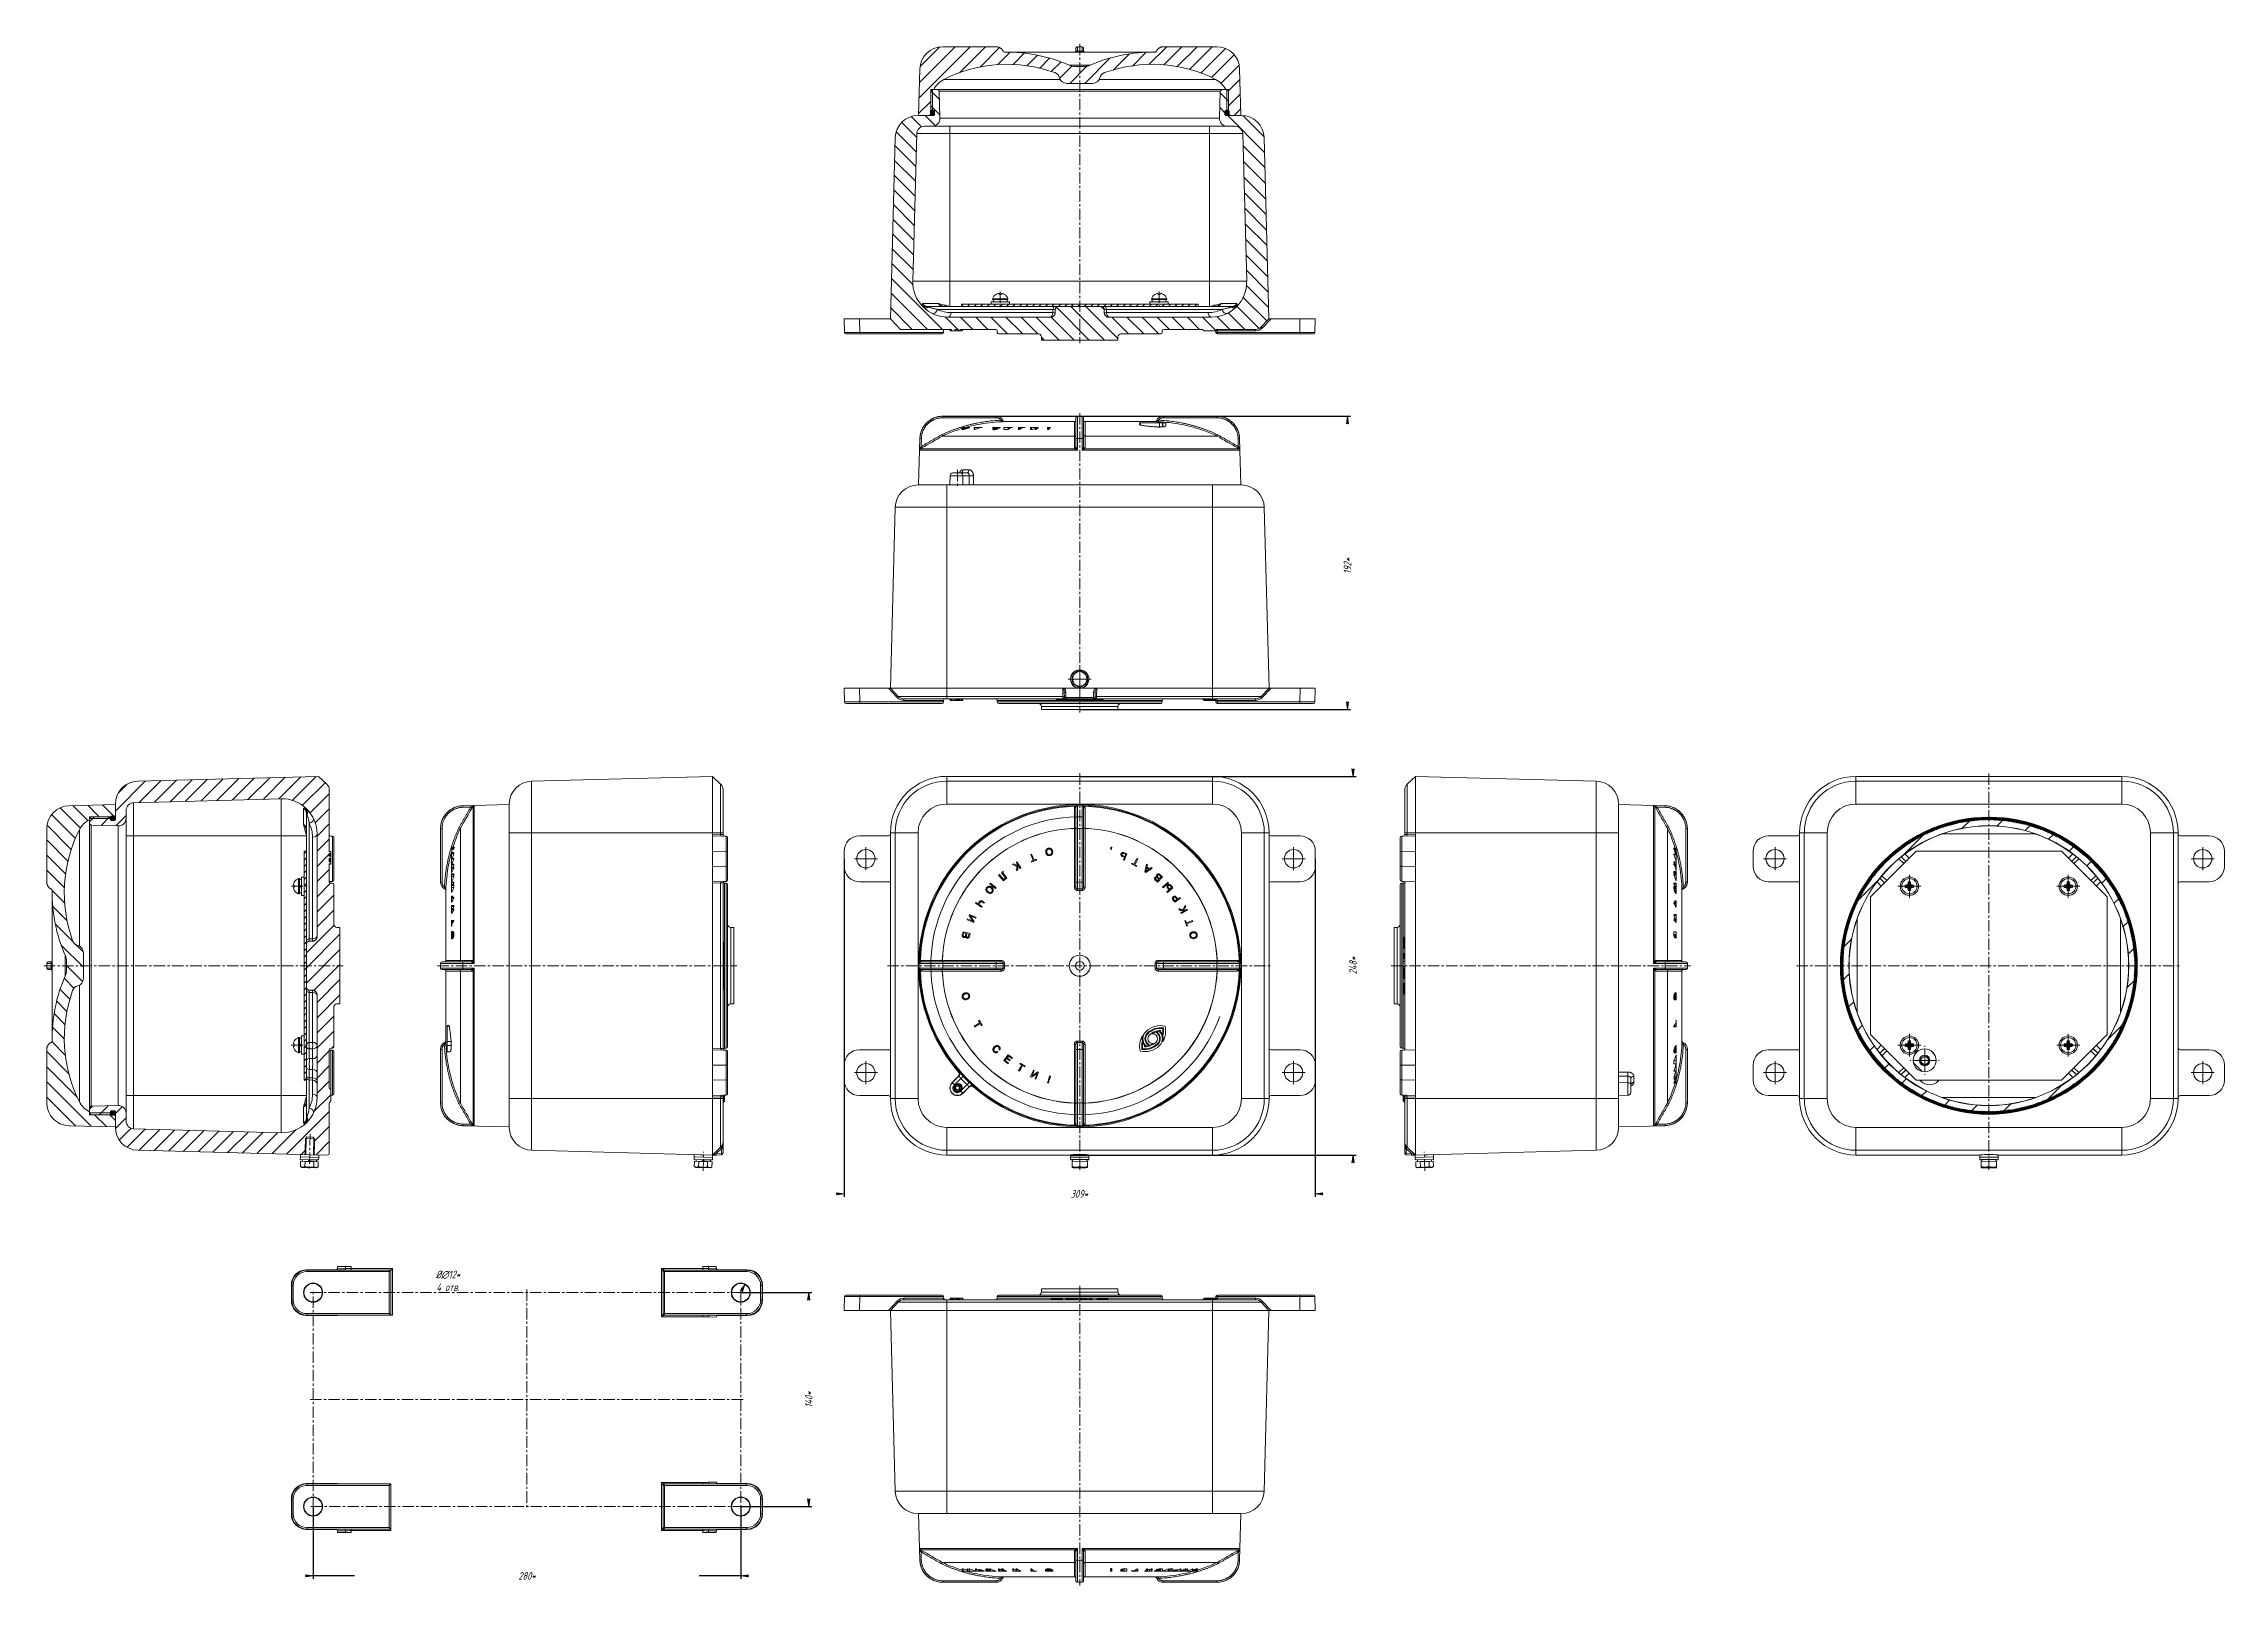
# Model space of a CAD drawing. Header units: millimetres. Extents: x -678 to 749, y -406 to 604.
import ezdxf

# ---------------------------------------------------------------- set-up
doc = ezdxf.new("R2010")
doc.units = ezdxf.units.MM
doc.linetypes.add('K5LT_AXLED', pattern=[12, 7.5, -1.5, 1.5, -1.5])
doc.linetypes.add('K5LT_THIN', pattern=[0])
doc.styles.add('KDIMTEXTSTYLE', font='GOST_AU.SHX', dxfattribs={"width": 0.96, "oblique": 15, "height": 5})
doc.styles.add('KTEXTSTYLE', font='GOST_AU.SHX', dxfattribs={"width": 0.96, "height": 5})
doc.dimstyles.new('KDIMSTYLE (1.00)', dxfattribs={"dimtxt": 5, "dimasz": 1, "dimexe": 2, "dimexo": 0, "dimgap": 1, "dimtad": 1, "dimtxsty": 'KDIMTEXTSTYLE', "dimsah": 1, "dimcen": 0, "dimdle": 1, "dimadec": 0, "dimazin": 0, "dimtfac": 0.667, "dimtmove": 0, "dimatfit": 3, "dimfxl": 1, "dimtvp": 1, "dimtolj": 1, "dimtzin": 0, "dimarcsym": 0})
pattern_1 = [(45, (0, 0), (-0.3535534, 0.3535534), []), (135, (0, 0), (-0.3535534, -0.3535534), [])]
pattern_2 = [(45, (0, 0), (-4.94975, 4.94975), [])]
pattern_3 = [(45, (0, 0), (-2.12132, 2.12132), [])]
pattern_4 = [(-45, (0, 0), (4.94975, 4.94975), [])]

# ---------------------------------------------------------------- blocks, each defined once
blk = doc.blocks.new('U2')
at = {"color": 30, "linetype": 'K5LT_AXLED', "lineweight": 18, "true_color": 0xff8000}
for q in [(-8, 187.6), (0, 195.6), (8, 187.6), (0, 179.6)]:
    blk.add_line((0, 187.6), q, dxfattribs=at)
blk = doc.blocks.new('KDIMARROW_01')
blk.add_hatch(color=0).paths.add_polyline_path([(-5, -0.7), (0, 0), (-5, 0.7), (-4.5, 0)])
at = {"color": 0, "linetype": 'K5LT_THIN', "lineweight": 18}
for p, q in [((-4.5, 0), (-5, 0.7)), ((-5, 0.7), (0, 0)), ((0, 0), (-5, -0.7)), ((-5, -0.7), (-4.5, 0)), ((0, 0), (-1, 0))]:
    blk.add_line(p, q, dxfattribs=at)
blk = doc.blocks.new('U4')
at = {"color": 30, "linetype": 'K5LT_AXLED', "lineweight": 18, "true_color": 0xff8000}
for q in [(-140, 78), (-148, 70), (-140, 62), (-132, 70)]:
    blk.add_line((-140, 70), q, dxfattribs=at)
blk = doc.blocks.new('U5')
at = {"color": 30, "linetype": 'K5LT_AXLED', "lineweight": 18, "true_color": 0xff8000}
for q in [(140, 78), (132, 70), (140, 62), (148, 70)]:
    blk.add_line((140, 70), q, dxfattribs=at)
blk = doc.blocks.new('U6')
at = {"color": 30, "linetype": 'K5LT_AXLED', "lineweight": 18, "true_color": 0xff8000}
for q in [(132, -70), (140, -62), (140, -78), (148, -70)]:
    blk.add_line((140, -70), q, dxfattribs=at)
blk = doc.blocks.new('U7')
at = {"color": 30, "linetype": 'K5LT_AXLED', "lineweight": 18, "true_color": 0xff8000}
for q in [(-148, -70), (-140, -62), (-140, -78), (-132, -70)]:
    blk.add_line((-140, -70), q, dxfattribs=at)
blk = doc.blocks.new('U8')
at = {"color": 7, "linetype": 'K5LT_THIN', "lineweight": 18}
for p, q in [((-25, -211.6), (25, -211.6)), ((-25, -213.6), (-25, -211.6)), ((-25, -213.6), (25, -213.6)), ((25, -213.6), (25, -211.6)), ((-154.2, -225.6), (-154, -216.6)), ((-144.2, -225.6), (-154.2, -225.6)), ((-153, -215.6), (-144, -215.6)), ((-153, -215.6), (-144, -215.6)), ((-144.2, -225.6), (-144, -216.6)), ((-125.3, -225.6), (-144.2, -225.6)), ((-90.1, -215.6), (-144, -215.6)), ((-144, -215.6), (-144, -216.6)), ((-89.1, -216.6), (-144, -216.6)), ((-125.3, -225.6), (-119.5, -219.5)), ((-125.3, -225.6), (-123.9, -225.6)), ((-123.9, -225.6), (-118.8, -220.2)), ((-123.9, -225.6), (-120.8, -344)), ((-87, -225.6), (-123.9, -225.6)), ((-87, -220.2), (-118.8, -220.2)), ((-115.1, -217.6), (-89.1, -217.6)), ((-115.1, -217.6), (-115.1, -218.6)), ((-87, -218.6), (-115.1, -218.6)), ((-89.1, -217.6), (-89.1, -216.6)), ((-89.1, -217.6), (-89.1, -218.6)), ((87, -218.6), (-87, -218.6)), ((-87, -218.6), (-87, -220.2)), ((-87, -225.6), (-87, -220.2)), ((87, -220.2), (-87, -220.2)), ((-87, -225.6), (-87, -344)), ((87, -225.6), (-87, -225.6)), ((-84.8, -218.6), (-84.8, -217.6)), ((-84.8, -217.6), (-84.7, -217.6)), ((-84.8, -218.6), (-84.8, -217.6)), ((-84.8, -218.6), (-84.8, -217.6)), ((-84.7, -217.6), (-84.1, -217.6)), ((-84.7, -218.6), (-84.7, -217.6)), ((-84.1, -218.6), (-84.1, -217.6)), ((-84.1, -217.6), (-83.5, -217.6)), ((-83.5, -217.6), (-83, -217.6)), ((-83.5, -218.6), (-83.5, -217.6)), ((-83, -217.6), (-82.8, -217.6)), ((-83, -218.6), (-83, -217.6)), ((-82.6, -217.6), (-82.8, -217.6)), ((-82.8, -218.6), (-82.8, -217.6)), ((-82.6, -217.6), (-81.7, -217.6)), ((-82.6, -218.6), (-82.6, -217.6)), ((-81.5, -217.6), (-81.7, -217.6)), ((-81.6, -218.4), (-81.7, -217.6)), ((-81.5, -217.6), (-81, -217.6)), ((-81.5, -217.6), (-81.4, -217.9)), ((-81.5, -218.1), (-81.5, -218.1)), ((-81.5, -218.1), (-78.5, -218.1)), ((-81.5, -218.1), (-78.5, -218.1)), ((-81, -217.6), (-79, -217.6)), ((-79, -217.6), (-76.9, -217.6)), ((-78.5, -218.1), (-78.5, -218.1)), ((-76.9, -217.6), (-76.7, -217.6)), ((-76.8, -218.6), (-76.9, -217.6)), ((-76.6, -218.6), (-76.7, -217.6)), ((-76.7, -217.6), (-76.6, -217.6)), ((-76.6, -217.6), (-76.5, -217.6)), ((-76.6, -218.6), (-76.6, -217.6)), ((-76.5, -218.6), (-76.5, -217.6)), ((-54, -217.6), (-54, -216.6)), ((-54, -216.6), (54, -216.6)), ((-54, -217.6), (-18, -217.6)), ((-53, -215.6), (53, -215.6)), ((-18.5, -218.1), (-18.5, -218.1)), ((-18.5, -218.1), (-17, -218.1)), ((-18.5, -218.1), (-17, -218.1)), ((-18, -217.6), (-17, -217.6)), ((-17, -217.6), (-13, -217.6)), ((-17, -218.1), (-17, -217.6)), ((-17, -218.1), (-17, -218.1)), ((-17, -218.6), (-17, -218.1)), ((-17, -218.1), (-13, -218.1)), ((-13, -218.1), (-17, -218.1)), ((-13, -218.1), (-13, -217.6)), ((-13, -217.6), (-12, -217.6)), ((-13, -218.1), (-13, -218.1)), ((-13, -218.1), (-11.5, -218.1)), ((-13, -218.6), (-13, -218.1)), ((-13, -218.1), (-11.5, -218.1)), ((-12, -217.6), (-9, -217.6)), ((-11.5, -218.1), (-11.5, -218.1)), ((-9, -218.6), (-9, -217.6)), ((-9, -217.6), (-8.9, -217.6)), ((-8.9, -218.6), (-8.9, -217.6)), ((-8.9, -217.6), (-8.8, -217.6)), ((-8.8, -218.6), (-8.8, -217.6)), ((-8.8, -217.6), (-8.5, -217.6)), ((-8.6, -218.6), (-8.5, -217.6)), ((-8.5, -217.6), (-8.2, -217.6)), ((-8.2, -218.6), (-8.2, -217.6)), ((-8.2, -217.6), (-8, -217.6)), ((-8, -217.6), (-7.8, -217.6)), ((-8, -218.6), (-8, -217.6)), ((-7.8, -217.6), (-7.2, -217.6)), ((-7.8, -218.6), (-7.8, -217.6)), ((-7.2, -218.6), (-7.2, -217.6)), ((-7.2, -217.6), (-6.5, -217.6)), ((-6.5, -217.6), (-6.1, -217.6)), ((-6.5, -218.6), (-6.5, -217.6)), ((-6.1, -218.6), (-6.1, -217.6)), ((-6.1, -217.6), (-5.8, -217.6)), ((-5.8, -218.6), (-5.8, -217.6)), ((-5.8, -217.6), (-5.2, -217.6)), ((-5.2, -218.6), (-5.2, -217.6)), ((-5.2, -217.6), (-4.7, -217.6)), ((-4.7, -217.6), (-4.4, -217.6)), ((-4.7, -218.6), (-4.7, -217.6)), ((-4.4, -218.6), (-4.4, -217.6)), ((-4.4, -217.6), (-4.2, -217.6)), ((-4.2, -218.6), (-4.2, -217.6)), ((-4.2, -217.6), (-4, -217.6)), ((-4, -218.6), (-4, -217.6)), ((-4, -217.6), (-4, -217.6)), ((-4, -218.6), (-4, -217.6)), ((-4, -217.6), (-3.1, -217.6)), ((-3.1, -218.6), (-3.1, -217.6)), ((-3.1, -217.6), (-3.1, -217.6)), ((-3.1, -218.6), (-3.1, -217.6)), ((-3.1, -217.6), (-3, -217.6)), ((-3, -218.6), (-3, -217.6)), ((-3, -217.6), (-2.9, -217.6)), ((-2.9, -218.6), (-2.9, -217.6)), ((-2.9, -218.6), (-2.8, -217.6)), ((-2.9, -218.6), (-2.8, -217.6)), ((-2.9, -217.6), (-2.8, -217.6)), ((-2.8, -217.6), (-2.7, -217.6)), ((-2.8, -217.6), (-2.8, -217.6)), ((-2.7, -218.6), (-2.7, -217.6)), ((-2.7, -217.6), (-2.2, -217.6)), ((-2.3, -218.6), (-2.2, -217.6)), ((-2.2, -217.6), (-1.6, -217.6)), ((-1.6, -218.6), (-1.6, -217.6)), ((-1.6, -217.6), (-0.5, -217.6)), ((-0.5, -217.6), (0.5, -217.6)), ((-0.5, -218.6), (-0.5, -217.6)), ((0.5, -218.6), (0.5, -217.6)), ((0.5, -217.6), (1.2, -217.6)), ((1.2, -218.6), (1.2, -217.6)), ((1.2, -217.6), (1.4, -217.6)), ((1.4, -218.6), (1.4, -217.6)), ((1.4, -217.6), (1.6, -217.6)), ((1.6, -217.6), (1.7, -217.6)), ((1.6, -218.6), (1.6, -217.6)), ((1.7, -217.6), (1.8, -217.6)), ((1.7, -218.6), (1.7, -217.6)), ((1.8, -218.6), (1.8, -217.6)), ((1.8, -217.6), (1.9, -217.6)), ((1.8, -218.6), (1.8, -217.6)), ((1.8, -217.6), (1.8, -217.6)), ((1.9, -218.6), (1.9, -217.6)), ((1.9, -217.6), (1.9, -217.6)), ((2, -218.6), (1.9, -217.6)), ((2, -218.6), (1.9, -217.6)), ((1.9, -217.6), (1.9, -217.6)), ((1.9, -217.6), (2.9, -217.6)), ((2.9, -217.6), (3.1, -217.6)), ((2.9, -217.6), (2.9, -217.6)), ((2.9, -218.6), (2.9, -217.6)), ((2.9, -218.6), (2.9, -217.6)), ((3, -218.6), (3.1, -217.6)), ((3.1, -217.6), (3.5, -217.6)), ((3.5, -217.6), (4.3, -217.6)), ((3.5, -218.6), (3.5, -217.6)), ((4.3, -217.6), (5.3, -217.6)), ((4.3, -218.6), (4.3, -217.6)), ((5.3, -218.6), (5.3, -217.6)), ((5.3, -217.6), (6.3, -217.6)), ((6.3, -218.6), (6.3, -217.6)), ((6.3, -217.6), (7.1, -217.6)), ((7.1, -218.6), (7.1, -217.6)), ((7.1, -217.6), (7.4, -217.6)), ((7.4, -218.6), (7.4, -217.6)), ((7.4, -217.6), (7.6, -217.6)), ((7.6, -217.6), (7.8, -217.6)), ((7.6, -218.6), (7.6, -217.6)), ((7.8, -217.6), (7.8, -217.6)), ((7.8, -218.6), (7.8, -217.6)), ((7.9, -218.6), (7.8, -217.6)), ((7.8, -217.6), (7.9, -218.6)), ((7.8, -217.6), (7.8, -217.6)), ((7.8, -217.6), (7.9, -217.6)), ((7.9, -217.6), (8, -217.6)), ((7.9, -218.6), (7.9, -217.6)), ((8, -218.6), (8, -217.6)), ((8, -217.6), (8, -217.6)), ((8, -217.6), (8, -217.6)), ((8, -218.6), (8, -217.6)), ((8, -217.6), (8, -218.6)), ((8, -217.6), (12, -217.6)), ((11.5, -218.1), (11.5, -218.1)), ((11.5, -218.1), (13, -218.1)), ((11.5, -218.1), (13, -218.1)), ((12, -217.6), (13, -217.6)), ((13, -218.1), (13, -217.6)), ((13, -217.6), (17, -217.6)), ((13, -218.1), (13, -218.1)), ((13, -218.6), (13, -218.1)), ((13, -218.1), (17, -218.1)), ((17, -218.1), (13, -218.1)), ((17, -217.6), (18, -217.6)), ((17, -218.1), (17, -217.6)), ((17, -218.1), (17, -218.1)), ((17, -218.1), (18.5, -218.1)), ((17, -218.6), (17, -218.1)), ((17, -218.1), (18.5, -218.1)), ((18, -217.6), (54, -217.6)), ((18.5, -218.1), (18.5, -218.1)), ((54, -217.6), (54, -216.6)), ((80.9, -218.1), (89, -218.1)), ((81.7, -217.6), (88.3, -217.6)), ((87, -218.6), (87, -220.2)), ((115.1, -218.6), (87, -218.6)), ((87, -225.6), (87, -220.2)), ((118.8, -220.2), (87, -220.2)), ((87, -225.6), (87, -344)), ((123.9, -225.6), (87, -225.6)), ((88.1, -218.6), (88.1, -218.6)), ((88.1, -218.6), (88.1, -218.6)), ((89.1, -217.6), (89.1, -216.6)), ((90.1, -215.6), (144, -215.6)), ((90.1, -216.6), (90.1, -215.6)), ((90.1, -216.6), (144, -216.6)), ((90.1, -217.6), (90.1, -216.6)), ((115.1, -217.6), (90.1, -217.6)), ((115.1, -218.6), (115.1, -217.6)), ((123.9, -225.6), (118.8, -220.2)), ((125.3, -225.6), (119.5, -219.5)), ((123.9, -225.6), (120.8, -344)), ((125.3, -225.6), (123.9, -225.6)), ((125.3, -225.6), (144.2, -225.6)), ((144, -215.6), (153, -215.6)), ((144, -215.6), (153, -215.6)), ((144, -215.6), (144, -216.6)), ((144, -216.6), (144.2, -225.6)), ((154.2, -225.6), (144.2, -225.6)), ((154, -216.6), (154.2, -225.6)), ((-87, -344), (-120.8, -344)), ((-87, -344), (-87, -358.6)), ((-87, -344), (87, -344)), ((120.8, -344), (87, -344)), ((87, -344), (87, -358.6)), ((-87, -358.6), (-105.8, -358.6)), ((-105.5, -358.6), (-104.7, -389)), ((105.5, -358.6), (-105.5, -358.6)), ((-87, -358.6), (87, -358.6)), ((105.8, -358.6), (87, -358.6)), ((105.5, -358.6), (104.7, -389)), ((-1.5, -381.4), (-104.9, -381.4)), ((-104.7, -389), (-104.9, -381.4)), ((-3.2, -382.3), (-104.4, -382.3)), ((-103.3, -382.9), (-103.8, -383.7)), ((-103.7, -389), (-103.8, -383.7)), ((-3.5, -390.6), (-3.5, -382.9)), ((-2.5, -389), (-2.5, -383.7)), ((-1.5, -389), (-1.5, -381.4)), ((104.9, -381.4), (1.5, -381.4)), ((1.5, -389), (1.5, -381.4)), ((2.5, -389), (2.5, -383.7)), ((104.4, -382.3), (3.2, -382.3)), ((3.5, -390.6), (3.5, -382.9)), ((103.3, -382.9), (103.8, -383.7)), ((103.7, -389), (103.8, -383.7)), ((104.7, -389), (104.9, -381.4)), ((-104.7, -389), (-104.7, -389)), ((-103.7, -389), (-104.7, -389)), ((-90.5, -391.4), (-90, -390.6)), ((-89.9, -390.6), (-90.3, -391.5)), ((-3.5, -390.6), (-90, -390.6)), ((-3.5, -390.6), (-89.9, -390.6)), ((-76.9, -394.8), (-76.9, -396.3)), ((-76.9, -394.8), (-76.9, -396.3)), ((-76.9, -394.8), (-76.9, -396.3)), ((-76.9, -394.8), (-76.9, -396.3)), ((-76.9, -394.8), (-76.9, -394.8)), ((-76.9, -394.8), (-76.9, -396.3)), ((-76.9, -396.3), (-76.9, -396.3)), ((-76.9, -396.3), (-76.9, -396.3)), ((-76.8, -396.3), (-76.9, -396.3)), ((-76.9, -396.3), (-76.9, -396.3)), ((-76.9, -396.3), (-76.9, -396.3)), ((-76.8, -394.8), (-76.8, -396.3)), ((-76.3, -396.3), (-76.8, -396.3)), ((-76.3, -394.8), (-76.3, -396.3)), ((-73.6, -396.3), (-76.3, -396.3)), ((-73.6, -394.8), (-73.6, -396.3)), ((-73.4, -396.3), (-73.6, -396.3)), ((-73.4, -394.8), (-73.4, -396.3)), ((-72.4, -396.3), (-73.4, -396.3)), ((-72.4, -394.8), (-72.4, -396.3)), ((-72.1, -396.3), (-72.4, -396.3)), ((-72.1, -394.8), (-72.1, -396.3)), ((-68.2, -396.3), (-72.1, -396.3)), ((-68.2, -394.8), (-68.2, -396.3)), ((-67.9, -396.3), (-68.2, -396.3)), ((-67.9, -394.8), (-67.9, -396.3)), ((-66.3, -396.3), (-67.9, -396.3)), ((-66.3, -395.4), (-66.3, -396.3)), ((-66, -396.3), (-66.3, -396.3)), ((-66, -395.4), (-66, -396.3)), ((-65.7, -396.3), (-66, -396.3)), ((-65.7, -395.3), (-65.7, -396.3)), ((-65.4, -396.3), (-65.7, -396.3)), ((-65.4, -395.4), (-65.4, -396.3)), ((-65.1, -396.3), (-65.4, -396.3)), ((-65.1, -395.4), (-65.1, -396.3)), ((-64.7, -396.3), (-65.1, -396.3)), ((-64.7, -395.5), (-64.7, -396.3)), ((-64.3, -396.3), (-64.7, -396.3)), ((-64.3, -395.6), (-64.3, -396.3)), ((-64, -396.3), (-64.3, -396.3)), ((-64, -395.7), (-64, -396.3)), ((-63.5, -396.3), (-64, -396.3)), ((-63.5, -395.9), (-63.5, -396.3)), ((-62.3, -396.3), (-63.5, -396.3)), ((-62.3, -396.3), (-62.3, -396.3)), ((-61.4, -394.9), (-61.4, -396.3)), ((-61.3, -396.3), (-61.4, -396.3)), ((-61.3, -394.8), (-61.3, -396.3)), ((-60.9, -396.3), (-61.3, -396.3)), ((-60.9, -394.8), (-60.8, -394.8)), ((-60.9, -394.8), (-60.9, -396.3)), ((-60.8, -396.3), (-60.9, -396.3)), ((-60.8, -394.8), (-60.8, -396.3)), ((-60.2, -396.3), (-60.8, -396.3)), ((-60.2, -394.8), (-60.2, -396.3)), ((-59.5, -396.3), (-60.2, -396.3)), ((-59.5, -395), (-59.5, -396.3)), ((-58.8, -396.3), (-59.5, -396.3)), ((-58.8, -394.8), (-58.8, -396.3)), ((-58.4, -396.3), (-58.8, -396.3)), ((-58.4, -394.8), (-58.4, -396.3)), ((-54.8, -396.3), (-58.4, -396.3)), ((-54.8, -396.3), (-54.8, -396.3)), ((-53.1, -394.8), (-53.1, -396.3)), ((-52.6, -396.3), (-53.1, -396.3)), ((-52.6, -394.8), (-52.6, -396.3)), ((-51, -396.3), (-52.6, -396.3)), ((-51, -394.9), (-51, -396.3)), ((-51, -394.9), (-51, -396.3)), ((-51, -396.3), (-51, -396.3)), ((-50.9, -396.3), (-51, -396.3)), ((-50.9, -394.8), (-50.9, -396.3)), ((-50.7, -396.3), (-50.9, -396.3)), ((-50.7, -394.8), (-50.7, -396.3)), ((-50.5, -396.3), (-50.7, -396.3)), ((-50.5, -394.8), (-50.5, -396.3)), ((-50.2, -396.3), (-50.5, -396.3)), ((-50.2, -394.8), (-50.2, -396.3)), ((-50, -396.3), (-50.2, -396.3)), ((-50, -395), (-50, -396.3)), ((-49.9, -395.3), (-50, -395.3)), ((-49.9, -396.3), (-50, -396.3)), ((-49.9, -395.3), (-49.9, -396.3)), ((-47.8, -396.3), (-49.9, -396.3)), ((-47.8, -396.3), (-47.8, -396.3)), ((-43.9, -394.8), (-43.9, -396.3)), ((-43.3, -396.3), (-43.9, -396.3)), ((-43.3, -394.8), (-43.3, -396.3)), ((-41.9, -396.3), (-43.3, -396.3)), ((-41.9, -395.2), (-41.9, -396.3)), ((-41.6, -396.3), (-41.9, -396.3)), ((-41.6, -394.8), (-41.6, -396.3)), ((-41.1, -396.3), (-41.6, -396.3)), ((-41.1, -394.8), (-41.1, -396.3)), ((-38.6, -396.3), (-41.1, -396.3)), ((-38.6, -396.3), (-38.6, -396.3)), ((-32.1, -394.8), (-32.1, -396.3)), ((-31.5, -396.3), (-32.1, -396.3)), ((-31.5, -394.8), (-31.5, -396.3)), ((-29.8, -396.3), (-31.5, -396.3)), ((-29.8, -396.1), (-29.8, -396.3)), ((-28.4, -396.3), (-29.8, -396.3)), ((-28.4, -396.1), (-28.4, -396.3)), ((-28.2, -396.3), (-28.4, -396.3)), ((-28.2, -396.3), (-28.2, -396.3)), ((-22.3, -395.3), (-22.3, -396.3)), ((-22.2, -396.3), (-22.3, -396.3)), ((-22.2, -395.2), (-22.2, -396.3)), ((-22, -396.3), (-22.2, -396.3)), ((-22, -395), (-22, -396.3)), ((-21.6, -396.3), (-22, -396.3)), ((-21.6, -394.9), (-21.6, -396.3)), ((-21.2, -396.3), (-21.6, -396.3)), ((-21.2, -394.8), (-21.2, -396.3)), ((-20.6, -396.3), (-21.2, -396.3)), ((-20.6, -394.8), (-20.6, -396.3)), ((-20, -396.3), (-20.6, -396.3)), ((-20, -394.8), (-20, -396.3)), ((-19.4, -396.3), (-20, -396.3)), ((-19.4, -394.9), (-19.4, -396.3)), ((-18.8, -396.3), (-19.4, -396.3)), ((-18.8, -395), (-18.8, -396.3)), ((-18.4, -396.3), (-18.8, -396.3)), ((-18.4, -395.2), (-18.4, -396.3)), ((-18, -396.3), (-18.4, -396.3)), ((-18, -395.4), (-18, -396.3)), ((-17.8, -396.3), (-18, -396.3)), ((-17.8, -395.6), (-17.8, -396.3)), ((-17.7, -396.3), (-17.8, -396.3)), ((-17.7, -395.8), (-17.7, -396.3)), ((-3.5, -390.6), (-3.5, -390.6)), ((-2.5, -402.6), (-2.5, -389)), ((-1.5, -389), (1.5, -389)), ((2.5, -402.6), (2.5, -389)), ((89.9, -390.6), (3.5, -390.6)), ((90, -390.6), (3.5, -390.6)), ((3.5, -390.6), (3.5, -390.6)), ((20.1, -395), (20.1, -396.3)), ((20.3, -396.3), (20.1, -396.3)), ((20.3, -394.8), (20.3, -396.3)), ((20.4, -396.3), (20.3, -396.3)), ((20.4, -394.7), (20.4, -396.3)), ((20.5, -396.3), (20.4, -396.3)), ((20.5, -394.6), (20.5, -396.3)), ((20.7, -396.3), (20.5, -396.3)), ((20.7, -394.5), (20.7, -396.3)), ((21, -396.3), (20.7, -396.3)), ((21, -394.5), (21, -396.3)), ((21, -394.5), (21.1, -394.6)), ((21.1, -396.3), (21, -396.3)), ((21.1, -394.6), (21.1, -396.3)), ((27, -395.3), (27, -396.3)), ((27, -395.4), (27, -396.3)), ((27, -395.4), (27, -396.3)), ((27, -395.4), (27, -396.3)), ((27, -396.3), (27, -396.3)), ((27, -396.3), (27, -396.3)), ((27.1, -396.3), (27, -396.3)), ((27, -396.3), (27, -396.3)), ((27.1, -395.3), (27.1, -396.3)), ((27.3, -396.3), (27.1, -396.3)), ((27.3, -395.1), (27.3, -396.3)), ((27.8, -396.3), (27.3, -396.3)), ((27.8, -395), (27.8, -396.3)), ((28.3, -396.3), (27.8, -396.3)), ((28.3, -394.9), (28.3, -396.3)), ((29.2, -396.3), (28.3, -396.3)), ((29.2, -394.8), (29.2, -396.3)), ((30.9, -396.3), (29.2, -396.3)), ((30.9, -394.8), (30.9, -396.3)), ((33.8, -396.3), (33.8, -396.3)), ((34.1, -396.3), (33.8, -396.3)), ((34.1, -396.1), (34.1, -396.3)), ((35.5, -396.3), (34.1, -396.3)), ((35.5, -396.1), (35.5, -396.3)), ((37.5, -396.3), (35.5, -396.3)), ((37.5, -394.8), (37.5, -396.3)), ((38, -396.3), (37.5, -396.3)), ((38, -394.8), (38, -396.3)), ((43.8, -396.3), (42.6, -396.3)), ((42.6, -396.3), (42.6, -396.3)), ((43.8, -394.8), (43.8, -396.3)), ((44.3, -396.3), (43.8, -396.3)), ((44.3, -394.8), (44.3, -396.3)), ((45.6, -396.3), (44.3, -396.3)), ((45.6, -395.3), (45.6, -396.3)), ((46.8, -396.3), (45.6, -396.3)), ((46.8, -394.8), (46.8, -396.3)), ((47.4, -396.3), (46.8, -396.3)), ((47.4, -394.8), (47.4, -396.3)), ((49, -396.1), (49, -396.3)), ((49, -396.2), (49, -396.3)), ((49, -396.3), (49, -396.3)), ((49.1, -396.3), (49, -396.3)), ((49.1, -396), (49.1, -396.3)), ((49.3, -396.3), (49.1, -396.3)), ((49.3, -395.9), (49.3, -396.3)), ((49.5, -396.3), (49.3, -396.3)), ((49.5, -395.8), (49.5, -396.3)), ((49.8, -396.3), (49.5, -396.3)), ((49.8, -395.8), (49.8, -396.3)), ((50.1, -396.3), (49.8, -396.3)), ((50.1, -395.7), (50.1, -396.3)), ((50.2, -396.3), (50.1, -396.3)), ((50.2, -395.5), (50.2, -396.3)), ((50.2, -395.5), (50.2, -396.3)), ((50.2, -396.3), (50.2, -396.3)), ((50.3, -396.3), (50.2, -396.3)), ((50.3, -395.4), (50.3, -396.3)), ((50.3, -395.4), (50.3, -396.3)), ((50.3, -396.3), (50.3, -396.3)), ((50.4, -396.3), (50.3, -396.3)), ((50.4, -395.3), (50.4, -396.3)), ((50.5, -396.3), (50.4, -396.3)), ((50.5, -395.3), (50.5, -396.3)), ((50.8, -396.3), (50.5, -396.3)), ((50.8, -395.2), (50.8, -396.3)), ((51, -396.3), (50.8, -396.3)), ((51, -395.1), (51, -396.3)), ((51.3, -396.3), (51, -396.3)), ((51.3, -395), (51.3, -396.3)), ((51.6, -396.3), (51.3, -396.3)), ((51.6, -394.9), (51.6, -396.3)), ((51.9, -396.3), (51.6, -396.3)), ((51.9, -394.9), (51.9, -396.3)), ((52.1, -396.3), (51.9, -396.3)), ((52.1, -394.8), (52.1, -396.3)), ((52.4, -396.3), (52.1, -396.3)), ((52.4, -394.8), (52.4, -396.3)), ((52.8, -396.3), (52.4, -396.3)), ((52.8, -394.8), (52.8, -396.3)), ((54.1, -396.3), (52.8, -396.3)), ((54.1, -394.8), (54.1, -396.3)), ((57.8, -396.3), (54.2, -396.3)), ((54.2, -396.3), (54.2, -396.3)), ((57.8, -394.8), (57.8, -396.3)), ((58.2, -396.3), (57.8, -396.3)), ((58.2, -394.8), (58.2, -396.3)), ((58.5, -396.3), (58.2, -396.3)), ((58.5, -395), (58.5, -396.3)), ((59, -396.3), (58.5, -396.3)), ((59, -394.9), (59, -396.3)), ((59.8, -396.3), (59, -396.3)), ((59.8, -394.8), (59.8, -396.3)), ((61, -396.3), (59.8, -396.3)), ((61, -394.8), (61, -396.3)), ((61, -396), (61, -396.3)), ((61, -396), (61, -396)), ((61.2, -396.3), (61, -396.3)), ((61, -396.3), (61, -396.3)), ((61.2, -395.9), (61.2, -396.3)), ((61.8, -396.3), (61.2, -396.3)), ((61.8, -395.7), (61.8, -396.3)), ((62.3, -396.3), (61.8, -396.3)), ((62.3, -395.6), (62.3, -396.3)), ((62.8, -396.3), (62.3, -396.3)), ((62.8, -395.5), (62.8, -396.3)), ((63.4, -396.3), (62.8, -396.3)), ((63.4, -395.4), (63.4, -396.3)), ((64.1, -396.3), (63.4, -396.3)), ((64.1, -395.4), (64.1, -396.3)), ((65.7, -396.3), (64.1, -396.3)), ((65.7, -394.8), (65.7, -396.3)), ((66.1, -396.3), (65.7, -396.3)), ((66.1, -394.8), (66.1, -396.3)), ((66.6, -396.3), (66.1, -396.3)), ((66.6, -395.9), (66.6, -396.3)), ((67.2, -396.3), (66.6, -396.3)), ((67.2, -395.7), (67.2, -396.3)), ((67.4, -396.3), (67.2, -396.3)), ((67.4, -395.7), (67.4, -396.3)), ((67.6, -396.3), (67.4, -396.3)), ((67.6, -395.6), (67.6, -396.3)), ((67.8, -396.3), (67.6, -396.3)), ((67.8, -395.5), (67.8, -396.3)), ((67.8, -395.6), (67.8, -396.3)), ((68.1, -396.3), (67.8, -396.3)), ((67.8, -396.3), (67.8, -396.3)), ((68.1, -395.3), (68.1, -396.3)), ((69.1, -396.3), (68.1, -396.3)), ((69.1, -394.8), (69.1, -396.3)), ((69.4, -396.3), (69.1, -396.3)), ((69.4, -394.8), (69.4, -396.3)), ((70.3, -396.3), (69.4, -396.3)), ((70.3, -394.8), (70.3, -396.3)), ((70.6, -396.3), (70.3, -396.3)), ((70.6, -394.8), (70.6, -396.3)), ((73.8, -396.3), (70.6, -396.3)), ((73.8, -394.8), (73.8, -396.3)), ((74, -396.3), (73.8, -396.3)), ((74, -394.8), (74, -396.3)), ((74.6, -396.3), (74, -396.3)), ((74.6, -395.4), (74.6, -396.3)), ((75.2, -396.3), (74.6, -396.3)), ((75.2, -395.2), (75.2, -396.3)), ((75.8, -396.3), (75.2, -396.3)), ((75.8, -395), (75.8, -396.3)), ((76.3, -396.3), (75.8, -396.3)), ((76.3, -394.9), (76.3, -396.3)), ((76.6, -396.3), (76.3, -396.3)), ((76.6, -394.8), (76.6, -396.3)), ((76.9, -396.3), (76.6, -396.3)), ((76.9, -394.8), (76.9, -396.3)), ((77, -396.3), (76.9, -396.3)), ((77, -394.8), (77, -396.3)), ((90.3, -391.5), (89.9, -390.6)), ((90, -390.6), (90.5, -391.4)), ((103.7, -389), (104.7, -389)), ((104.7, -389), (104.7, -389)), ((-89.7, -403.6), (-89.7, -402.6)), ((-54.8, -402.6), (-89.7, -402.6)), ((-89.7, -403.6), (-89.7, -403.6)), ((-54.8, -403.6), (-89.7, -403.6)), ((-54.8, -402.6), (-54.8, -403.6)), ((-54.8, -403.6), (-54.8, -403.6)), ((-54.8, -403.6), (-54.8, -403.6)), ((-51.5, -400), (-51.6, -401)), ((-50.2, -400.6), (-50.2, -400.6)), ((-3.1, -400.1), (-47.5, -400.1)), ((-2.6, -400.7), (-2.6, -400.7)), ((-2.5, -402.6), (-2.5, -401)), ((-1.5, -403.6), (1.5, -403.6)), ((-1.5, -403.6), (1.5, -403.6)), ((47.5, -400.1), (3.1, -400.1)), ((50.2, -400.6), (50.2, -400.6)), ((51.5, -400), (51.6, -401)), ((54.8, -402.6), (89.7, -402.6)), ((54.8, -402.6), (54.8, -403.6)), ((54.8, -403.6), (54.8, -403.6)), ((54.8, -403.6), (89.7, -403.6)), ((89.7, -403.6), (89.7, -402.6)), ((89.7, -403.6), (89.7, -403.6))]:
    blk.add_line(p, q, dxfattribs=at)
at = {"color": 30, "linetype": 'K5LT_AXLED', "lineweight": 18, "true_color": 0xff8000}
blk.add_line((0, -209.6), (0, -405.6), dxfattribs=at)
at = {"color": 7, "linetype": 'K5LT_THIN', "lineweight": 18}
for centre, radius, start, end in [((-27, -213.6), 2, 270, 0), ((27, -213.6), 2, 180, 270), ((-153, -216.6), 1, 90, 178.5), ((-115.1, -223.6), 6, 90, 136.5), ((-115.1, -223.6), 5, 90, 136.5), ((-115.1, -223.6), 5, 90, 136.5), ((-90.1, -216.6), 1, 1.5, 90), ((-88.1, -217.6), 1, 181.5, 270), ((-82, -218.1), 0.5, 270, 358.5), ((-81, -218.1), 0.5, 90, 178.5), ((-79, -218.1), 0.5, 1.5, 90), ((-78, -218.1), 0.5, 181.5, 270), ((-55, -217.6), 1, 270, 0), ((-53, -216.6), 1, 90, 180), ((-19, -218.1), 0.5, 270, 358.5), ((-18, -218.1), 0.5, 90, 178.5), ((-12, -218.1), 0.5, 1.5, 90), ((-11, -218.1), 0.5, 181.5, 270), ((11, -218.1), 0.5, 270, 358.5), ((12, -218.1), 0.5, 90, 178.5), ((18, -218.1), 0.5, 1.5, 90), ((19, -218.1), 0.5, 181.5, 270), ((53, -216.6), 1, 0, 90), ((55, -217.6), 1, 180, 270), ((80, -217.6), 1, 270, 330), ((81.7, -218.6), 1, 90, 150), ((88.1, -217.6), 1, 270, 358.5), ((88.3, -218.6), 1, 40.0637, 90), ((90.1, -216.6), 1, 90, 178.5), ((90.1, -216.6), 1, 90, 178.5), ((115.1, -223.6), 6, 43.5, 90), ((115.1, -223.6), 5, 43.5, 90), ((153, -216.6), 1, 1.5, 90), ((-105.8, -343.6), 15, 181.5, 270), ((105.8, -343.6), 15, 270, 358.5), ((-89.7, -388.6), 15, 181.5, 270), ((-89.5, -389.7), 1, 240.0553, 244.9232), ((-76.9, -394.8), 0.0159, 116.5483, 167.2929), ((-76.9, -394.9), 0.0825, 100.3141, 117.9696), ((-76.8, -379), 15.8, 269.8984, 271.5973), ((-72.9, -357.2), 37.6, 268.8687, 269.2151), ((-43.5, -313.7), 86.4, 249.7675, 250.479), ((-72.9, -357.2), 37.6, 270.7514, 271.1332), ((-67.3, -328.2), 66.6, 269.2186, 269.5056), ((-60.3, -294.9), 99.9, 270.8277, 271.0622), ((-51.9, -259.7), 135.2, 269.4733, 269.6747), ((-42.3, -226.2), 168.6, 269.4496, 269.6736), ((-42.3, -226.1), 168.7, 270.2217, 270.402), ((-31.8, -197.1), 197.7, 269.9225, 270.0889), ((-30.1, -177.8), 218.4, 270.0804, 270.4557), ((-12.9, -374.7), 26.5, 234.0757, 234.6724), ((0.5, -379.7), 24.9, 321.8922, 322.5385), ((29.4, -191.6), 203.2, 269.9607, 270.4322), ((17.5, -368.9), 31.9, 300.8446, 301.4022), ((35.7, -194.7), 201.4, 269.5345, 269.927), ((37.7, -212.5), 182.4, 269.9193, 270.0926), ((45.6, -237.1), 157.7, 269.3338, 269.5463), ((44.8, -232.1), 163.2, 269.8505, 270.2895), ((19.4, -324.6), 75.4, 290.3397, 291.357), ((45.6, -237.1), 157.7, 270.4538, 270.6519), ((52.9, -263.5), 131.3, 269.9648, 270.5535), ((59.4, -291), 103.9, 269.1213, 269.3512), ((63.5, -314.5), 80.9, 269.9312, 270.4245), ((65.1, -317.4), 77.4, 270.4437, 270.7099), ((70, -341.8), 53, 269.0181, 269.4177), ((70, -341.8), 53, 270.3956, 270.7172), ((73.9, -362.7), 32.1, 269.8075, 270.2207), ((89.7, -388.6), 15, 270, 358.5), ((89.5, -389.7), 1, 295.0768, 299.9447), ((-54.8, -398.6), 5, 270, 335.7538), ((-54.8, -398.6), 5, 270.0001, 335.3769), ((-54.8, -398.6), 5, 270.0001, 270.0015), ((-49.3, -401.1), 1, 88.9705, 155.7494), ((-49.3, -401.1), 1, 88.958, 155.7537), ((-49.3, -401.1), 0.998, 89.0346, 155.8242), ((-49.3, -401.1), 0.998, 89.0392, 155.8283), ((-47.5, -300.1), 100, 268.9705, 270), ((-1.5, -402.6), 1, 180, 270), ((-1.5, -402.6), 1, 180, 270), ((1.5, -402.6), 1, 270, 0), ((1.5, -402.6), 1, 270, 0), ((47.5, -300.1), 100, 270, 271.0295), ((49.3, -401.1), 1, 24.2462, 91.042), ((49.3, -401.1), 0.995, 88.7161, 90.8535), ((49.3, -401), 0.992, 88.7304, 90.7012), ((49.3, -401.1), 0.995, 24.0669, 34.2228), ((49.3, -401), 0.992, 23.922, 34.0688), ((54.8, -398.6), 5, 204.2462, 270), ((54.8, -398.6), 5, 204.6188, 270), ((54.8, -398.6), 5, 204.623, 269.9999)]:
    blk.add_arc(centre, radius, start, end, dxfattribs=at)
for centre, major_axis, ratio, start_param, end_param in [((-144, -216.6), (10, 0), 0.002615, 1.57142, 3.141531), ((-119.5, -219.5), (0.725, -0.688), 0.018991, 4.730409, 6.283185), ((90.1, -216.6), (-1, 0.026), 0.026168, 4.713074, 6.283185), ((119.5, -219.5), (0.725, 0.688), 0.018991, 3.141593, 4.694369), ((144, -216.6), (10, 0), 0.002615, 0.000062, 1.570173)]:
    blk.add_ellipse(centre, major_axis=major_axis, ratio=ratio, start_param=start_param, end_param=end_param, dxfattribs=at)
for points, knots in [([(90.1, -217.6), (90.1, -217.6), (90.1, -217.7), (90.1, -217.8), (90, -217.9), (90, -217.9), (89.9, -218), (89.8, -218.1), (89.7, -218.2), (89.6, -218.2), (89.5, -218.3), (89.4, -218.4), (89.2, -218.4), (89, -218.5), (88.8, -218.5), (88.6, -218.6), (88.3, -218.6), (88.2, -218.6), (88.1, -218.6)], [0, 0, 0, 0, 0.662728, 1.243419, 1.884367, 2.615589, 3.425982, 4.219856, 5.081821, 6.064026, 7.164551, 8.404574, 9.80258, 11.378236, 13.144187, 15.062438, 17.036514, 19, 19, 19, 19]), ([(90.1, -217.6), (90, -217.6), (89.9, -217.6), (89.7, -217.6), (89.6, -217.6), (89.4, -217.6), (89.3, -217.6), (89.2, -217.6), (89.2, -217.6), (89.1, -217.6), (89.1, -217.6), (89.1, -217.6)], [0, 0, 0, 0, 1.561461, 2.923787, 4.140881, 5.390404, 6.677434, 7.946859, 9.221396, 10.469935, 12, 12, 12, 12]), ([(-104.3, -383.1), (-104.4, -383.1), (-104.4, -383), (-104.5, -382.9), (-104.6, -382.8), (-104.6, -382.7), (-104.7, -382.5), (-104.7, -382.3), (-104.8, -382.2), (-104.8, -381.9), (-104.9, -381.7), (-104.9, -381.5), (-104.9, -381.4)], [0, 0, 0, 0, 1.11035, 2.101741, 3.005185, 3.863571, 4.919461, 6.211082, 7.74372, 9.385074, 11.153225, 13, 13, 13, 13]), ([(-104.4, -382.3), (-104.4, -382.3), (-104.4, -382.2), (-104.5, -382.2), (-104.6, -382.1), (-104.6, -382), (-104.7, -382), (-104.8, -381.9), (-104.8, -381.8), (-104.8, -381.7), (-104.9, -381.6), (-104.9, -381.5), (-104.9, -381.4)], [0, 0, 0, 0, 1.084483, 2.084168, 2.999055, 3.884505, 4.936497, 6.1989, 7.693959, 9.328401, 11.12295, 13, 13, 13, 13]), ([(-104.4, -382.3), (-104.3, -382.3), (-104.3, -382.3), (-104.2, -382.4), (-104.2, -382.5), (-104.2, -382.6), (-104.2, -382.8), (-104.3, -382.9), (-104.3, -383.1), (-104.3, -383.1)], [0, 0, 0, 0, 1.574569, 3.003665, 4.268402, 5.574138, 6.838647, 8.080819, 10, 10, 10, 10]), ([(-103.8, -383.7), (-103.9, -383.7), (-103.9, -383.7), (-103.9, -383.6), (-104, -383.6), (-104, -383.5), (-104, -383.5), (-104.1, -383.4), (-104.2, -383.3), (-104.3, -383.2), (-104.3, -383.1)], [0, 0, 0, 0, 1.653459, 2.271519, 2.892631, 3.54565, 4.364378, 5.387311, 6.781477, 11, 11, 11, 11]), ([(-90.5, -391.4), (-90.5, -391.4), (-90.5, -391.4), (-91.1, -391.1), (-91.6, -390.8), (-92.8, -390.1), (-93.4, -389.8), (-94.5, -389.1), (-95.1, -388.8), (-96.3, -388.1), (-96.8, -387.8), (-98, -387.1), (-98.6, -386.8), (-99.7, -386.1), (-100.3, -385.8), (-101.5, -385.1), (-102, -384.8), (-103, -384.2), (-103.4, -384), (-103.8, -383.7)], [0.539787, 0.539787, 0.539787, 0.539787, 0.55551, 0.55551, 1.66653, 1.66653, 2.77755, 2.77755, 3.888571, 3.888571, 4.999591, 4.999591, 6.110611, 6.110611, 7.221632, 7.221632, 8.332652, 8.332652, 9.109091, 9.109091, 9.109091, 9.109091]), ([(-3.5, -382.9), (-3.4, -382.9), (-3.3, -382.9), (-3.1, -382.9), (-3, -383), (-2.8, -383.1), (-2.7, -383.2), (-2.6, -383.3), (-2.6, -383.4), (-2.5, -383.6), (-2.5, -383.7), (-2.5, -383.7)], [0, 0, 0, 0, 1.57594, 3.007302, 4.270682, 5.57032, 6.849606, 8.133726, 9.389582, 10.619449, 12, 12, 12, 12]), ([(-3.2, -382.3), (-3.2, -382.3), (-3.1, -382.2), (-3, -382.2), (-2.9, -382.1), (-2.7, -382), (-2.6, -382), (-2.4, -381.9), (-2.2, -381.8), (-1.9, -381.6), (-1.7, -381.5), (-1.5, -381.4)], [0, 0, 0, 0, 1.001061, 1.923847, 2.768358, 3.585697, 4.556766, 5.722062, 7.102116, 8.610832, 12, 12, 12, 12]), ([(-3.2, -382.3), (-3.2, -382.3), (-3, -382.3), (-2.9, -382.4), (-2.7, -382.5), (-2.6, -382.6), (-2.5, -382.8), (-2.4, -382.9), (-2.4, -383.1), (-2.4, -383.1)], [0, 0, 0, 0, 1.574547, 3.003624, 4.268344, 5.574065, 6.838562, 8.080723, 10, 10, 10, 10]), ([(-2.5, -383.7), (-2.5, -383.7), (-2.5, -383.7), (-2.5, -383.6), (-2.5, -383.6), (-2.5, -383.5), (-2.5, -383.5), (-2.5, -383.3), (-2.4, -383.2), (-2.4, -383.1)], [0, 0, 0, 0, 1.503144, 2.065018, 2.629665, 3.223319, 3.967616, 4.897555, 10, 10, 10, 10]), ([(-2.4, -383.1), (-2.3, -383.1), (-2.3, -383), (-2.2, -382.9), (-2.2, -382.8), (-2.1, -382.7), (-2, -382.5), (-1.9, -382.2), (-1.7, -381.8), (-1.6, -381.6), (-1.5, -381.4)], [0, 0, 0, 0, 0.939527, 1.778396, 2.542848, 3.269175, 4.162621, 6.552379, 7.941216, 11, 11, 11, 11]), ([(3.2, -382.3), (3.2, -382.3), (3.1, -382.2), (3, -382.2), (2.9, -382.1), (2.7, -382), (2.6, -382), (2.4, -381.9), (2.2, -381.8), (1.9, -381.6), (1.7, -381.5), (1.5, -381.4)], [0, 0, 0, 0, 1.001061, 1.923847, 2.768358, 3.585697, 4.556766, 5.722062, 7.102116, 8.610832, 12, 12, 12, 12]), ([(2.4, -383.1), (2.3, -383.1), (2.3, -383), (2.2, -382.9), (2.2, -382.8), (2.1, -382.7), (2, -382.5), (1.9, -382.2), (1.7, -381.8), (1.6, -381.6), (1.5, -381.4)], [0, 0, 0, 0, 0.939527, 1.778396, 2.542848, 3.269175, 4.162621, 6.552379, 7.941216, 11, 11, 11, 11]), ([(3.2, -382.3), (3.2, -382.3), (3, -382.3), (2.9, -382.4), (2.7, -382.5), (2.6, -382.6), (2.5, -382.8), (2.4, -382.9), (2.4, -383.1), (2.4, -383.1)], [0, 0, 0, 0, 1.574569, 3.003665, 4.268402, 5.574138, 6.838647, 8.080819, 10, 10, 10, 10]), ([(2.5, -383.7), (2.5, -383.7), (2.5, -383.7), (2.5, -383.6), (2.5, -383.6), (2.5, -383.5), (2.5, -383.5), (2.5, -383.3), (2.4, -383.2), (2.4, -383.1)], [0, 0, 0, 0, 1.503144, 2.065018, 2.629665, 3.223319, 3.967616, 4.897555, 10, 10, 10, 10]), ([(3.5, -382.9), (3.4, -382.9), (3.3, -382.9), (3.1, -382.9), (3, -383), (2.8, -383.1), (2.7, -383.2), (2.6, -383.3), (2.6, -383.4), (2.5, -383.6), (2.5, -383.7), (2.5, -383.7)], [0, 0, 0, 0, 1.575482, 2.948478, 4.175071, 5.437028, 6.736237, 8.030746, 9.297427, 10.625222, 12, 12, 12, 12]), ([(90.5, -391.4), (90.5, -391.4), (90.5, -391.4), (91.1, -391.1), (91.6, -390.8), (92.8, -390.1), (93.4, -389.8), (94.5, -389.1), (95.1, -388.8), (96.3, -388.1), (96.8, -387.8), (98, -387.1), (98.6, -386.8), (99.7, -386.1), (100.3, -385.8), (101.5, -385.1), (102, -384.8), (103, -384.2), (103.4, -384), (103.8, -383.7)], [0.539787, 0.539787, 0.539787, 0.539787, 0.55551, 0.55551, 1.66653, 1.66653, 2.77755, 2.77755, 3.888571, 3.888571, 4.999591, 4.999591, 6.110611, 6.110611, 7.221632, 7.221632, 8.332652, 8.332652, 9.109091, 9.109091, 9.109091, 9.109091]), ([(103.8, -383.7), (103.9, -383.7), (103.9, -383.7), (103.9, -383.6), (104, -383.6), (104, -383.5), (104, -383.5), (104.1, -383.4), (104.2, -383.3), (104.3, -383.2), (104.3, -383.1)], [0, 0, 0, 0, 1.653459, 2.271519, 2.892631, 3.54565, 4.364378, 5.387311, 6.781477, 11, 11, 11, 11]), ([(104.4, -382.3), (104.3, -382.3), (104.3, -382.3), (104.2, -382.4), (104.2, -382.5), (104.2, -382.6), (104.2, -382.8), (104.3, -382.9), (104.3, -383.1), (104.3, -383.1)], [0, 0, 0, 0, 1.574547, 3.003624, 4.268344, 5.574065, 6.838562, 8.080723, 10, 10, 10, 10]), ([(104.3, -383.1), (104.4, -383.1), (104.4, -383), (104.5, -382.9), (104.6, -382.8), (104.6, -382.7), (104.7, -382.5), (104.7, -382.3), (104.8, -382.2), (104.8, -381.9), (104.9, -381.7), (104.9, -381.5), (104.9, -381.4)], [0, 0, 0, 0, 1.11035, 2.101741, 3.005185, 3.863571, 4.919461, 6.211082, 7.74372, 9.385074, 11.153225, 13, 13, 13, 13]), ([(104.4, -382.3), (104.4, -382.3), (104.4, -382.2), (104.5, -382.2), (104.6, -382.1), (104.6, -382), (104.7, -382), (104.8, -381.9), (104.8, -381.8), (104.8, -381.7), (104.9, -381.6), (104.9, -381.5), (104.9, -381.4)], [0, 0, 0, 0, 1.084483, 2.084168, 2.999055, 3.884505, 4.936497, 6.1989, 7.693959, 9.328401, 11.12295, 13, 13, 13, 13]), ([(-89.7, -403.6), (-90.4, -403.6), (-91.7, -403.5), (-93.4, -403.2), (-95, -402.6), (-96.5, -402), (-98, -401.1), (-99.3, -400.2), (-100.5, -399), (-101.6, -397.8), (-102.5, -396.5), (-103.3, -395.1), (-103.8, -393.7), (-104.3, -392.2), (-104.6, -390.6), (-104.7, -389.5), (-104.7, -389)], [0, 0, 0, 0, 1.499825, 2.807892, 3.977529, 5.177201, 6.41404, 7.629507, 8.846711, 10.055028, 11.244671, 12.378873, 13.497773, 14.588981, 15.768605, 17, 17, 17, 17]), ([(-89.7, -402.6), (-90.3, -402.6), (-90.9, -402.6), (-91.7, -402.4), (-92, -402.4), (-92.6, -402.3), (-92.9, -402.2), (-93.4, -402.1), (-93.7, -402), (-94.3, -401.8), (-94.6, -401.7), (-95.1, -401.5), (-95.4, -401.4), (-95.8, -401.2), (-95.9, -401.1), (-96.2, -401), (-96.3, -400.9), (-96.5, -400.8), (-96.7, -400.7), (-96.9, -400.6), (-97, -400.5), (-97.3, -400.4), (-97.4, -400.3), (-97.7, -400.1), (-97.8, -400), (-98, -399.8), (-98.1, -399.8), (-98.4, -399.6), (-98.5, -399.5), (-98.7, -399.3), (-98.8, -399.2), (-99, -399), (-99.2, -398.9), (-99.4, -398.7), (-99.5, -398.6), (-99.7, -398.4), (-99.8, -398.3), (-100, -398.1), (-100.1, -398), (-100.3, -397.7), (-100.4, -397.6), (-100.6, -397.4), (-100.8, -397.2), (-101, -396.8), (-101.1, -396.7), (-101.4, -396.3), (-101.5, -396.1), (-101.7, -395.8), (-101.8, -395.6), (-102, -395.3), (-102.1, -395.1), (-102.2, -394.8), (-102.3, -394.7), (-102.5, -394.3), (-102.6, -394), (-102.8, -393.5), (-102.9, -393.2), (-103.1, -392.6), (-103.2, -392.4), (-103.3, -391.8), (-103.4, -391.5), (-103.5, -390.9), (-103.5, -390.7), (-103.6, -389.9), (-103.7, -389.4), (-103.7, -389), (-103.7, -389), (-103.7, -389)], [0.649185, 0.649185, 0.649185, 0.649185, 1.831684, 1.831684, 2.426915, 2.426915, 3.02906, 3.02906, 3.621761, 3.621761, 4.226612, 4.226612, 4.816653, 4.816653, 5.118029, 5.118029, 5.424316, 5.424316, 5.715168, 5.715168, 6.01134, 6.01134, 6.313434, 6.313434, 6.622149, 6.622149, 6.910432, 6.910432, 7.205611, 7.205611, 7.508502, 7.508502, 7.82009, 7.82009, 8.123476, 8.123476, 8.436828, 8.436828, 8.731377, 8.731377, 9.018118, 9.018118, 9.468407, 9.468407, 9.903189, 9.903189, 10.352095, 10.352095, 10.788299, 10.788299, 11.104398, 11.104398, 11.415202, 11.415202, 12.021725, 12.021725, 12.613398, 12.613398, 13.217318, 13.217318, 13.811623, 13.811623, 14.40597, 14.40597, 15.364654, 15.364654, 15.364978, 15.364978, 15.364978, 15.364978]), ([(-90.3, -391.5), (-90.3, -391.5), (-90.3, -391.5), (-90.4, -391.5), (-90.4, -391.5), (-90.4, -391.5), (-90.5, -391.4), (-90.5, -391.4)], [3.756421, 3.756421, 3.756421, 3.756421, 3.999327, 3.999327, 4.509907, 4.509907, 4.800856, 4.800856, 4.800856, 4.800856]), ([(-90.3, -391.5), (-90, -391.7), (-89.7, -391.8), (-89.1, -392.1), (-88.8, -392.2), (-88.2, -392.5), (-87.9, -392.6), (-87.3, -392.9), (-87, -393), (-86.3, -393.3), (-86, -393.4), (-85.4, -393.7), (-85.1, -393.8), (-84.5, -394), (-84.2, -394.2), (-83.5, -394.4), (-83.2, -394.5), (-82.6, -394.8), (-82.3, -394.9), (-81.6, -395.1), (-81.3, -395.2), (-80.7, -395.4), (-80.4, -395.6), (-79.7, -395.8), (-79.4, -395.9), (-78.8, -396.1), (-78.5, -396.2), (-77.8, -396.4), (-77.5, -396.5), (-76.8, -396.7), (-76.5, -396.8), (-75.9, -397), (-75.6, -397.1), (-74.9, -397.3), (-74.6, -397.4), (-73.9, -397.5), (-73.6, -397.6), (-73, -397.8), (-72.6, -397.9), (-72, -398), (-71.7, -398.1), (-71, -398.3), (-70.7, -398.4), (-70, -398.5), (-69.7, -398.6), (-69, -398.7), (-68.7, -398.8), (-68, -398.9), (-67.7, -399), (-66.7, -399.2), (-66.1, -399.3), (-64.7, -399.6), (-64.1, -399.7), (-62.7, -399.9), (-62.1, -400), (-60.7, -400.2), (-60.1, -400.3), (-58.7, -400.4), (-58.1, -400.5), (-56.7, -400.6), (-56.1, -400.7), (-54.7, -400.8), (-54, -400.9), (-52.8, -400.9), (-52.2, -401), (-51.6, -401)], [0.56013, 0.56013, 0.56013, 0.56013, 1.089338, 1.089338, 1.632148, 1.632148, 2.177376, 2.177376, 2.720252, 2.720252, 3.265409, 3.265409, 3.808341, 3.808341, 4.35345, 4.35345, 4.896459, 4.896459, 5.441515, 5.441515, 5.984596, 5.984596, 6.529612, 6.529612, 7.072774, 7.072774, 7.617706, 7.617706, 8.160905, 8.160905, 8.705783, 8.705783, 9.249047, 9.249047, 9.793871, 9.793871, 10.337199, 10.337199, 10.881971, 10.881971, 11.425363, 11.425363, 11.970077, 11.970077, 12.513527, 12.513527, 13.058185, 13.058185, 13.601696, 13.601696, 14.689872, 14.689872, 15.778042, 15.778042, 16.866211, 16.866211, 17.954406, 17.954406, 19.0426, 19.0426, 20.130815, 20.130815, 21.219011, 21.219011, 22.186342, 22.186342, 22.186342, 22.186342]), ([(-66, -395.4), (-66.1, -395.4), (-66.2, -395.4), (-66.2, -395.4), (-66.3, -395.4)], [0, 0, 0, 0, 3.01998, 5, 5, 5, 5]), ([(-65.7, -395.3), (-65.8, -395.3), (-65.9, -395.3), (-66, -395.4), (-66, -395.4)], [0, 0, 0, 0, 3.871913, 5, 5, 5, 5]), ([(-65.4, -395.4), (-65.5, -395.4), (-65.6, -395.3), (-65.7, -395.3), (-65.7, -395.3)], [0, 0, 0, 0, 1.600614, 5, 5, 5, 5]), ([(-65.1, -395.4), (-65.2, -395.4), (-65.3, -395.4), (-65.4, -395.4), (-65.4, -395.4)], [0, 0, 0, 0, 2.904464, 5, 5, 5, 5]), ([(-64.7, -395.5), (-64.8, -395.5), (-64.9, -395.4), (-65, -395.4), (-65.1, -395.4)], [0, 0, 0, 0, 3.290425, 5, 5, 5, 5]), ([(-61.3, -394.8), (-61.3, -394.9), (-61.4, -394.9), (-61.4, -394.9), (-61.4, -394.9)], [0, 0, 0, 0, 2.455902, 5, 5, 5, 5]), ([(-60.9, -394.8), (-61, -394.8), (-61.2, -394.8), (-61.3, -394.8), (-61.3, -394.8)], [0, 0, 0, 0, 2.340892, 5, 5, 5, 5]), ([(-60.2, -394.8), (-60.3, -394.8), (-60.5, -394.8), (-60.7, -394.8), (-60.8, -394.8), (-60.8, -394.8)], [0, 0, 0, 0, 2.218107, 3.946083, 6, 6, 6, 6]), ([(-59.5, -395), (-59.6, -394.9), (-59.9, -394.9), (-60.1, -394.9), (-60.2, -394.8)], [0, 0, 0, 0, 2.908828, 5, 5, 5, 5]), ([(-58.8, -395.2), (-59, -395.1), (-59.2, -395.1), (-59.4, -395), (-59.5, -395)], [0, 0, 0, 0, 3.508746, 5, 5, 5, 5]), ([(-52.6, -394.8), (-52.5, -394.9), (-51.9, -395.2), (-51.4, -395.4), (-51, -395.6)], [0, 0, 0, 0, 1.588785, 5, 5, 5, 5]), ([(-50.9, -394.8), (-50.9, -394.8), (-50.9, -394.8), (-51, -394.8), (-51, -394.9)], [0, 0, 0, 0, 2.07198, 5, 5, 5, 5]), ([(-50.7, -394.8), (-50.7, -394.8), (-50.8, -394.8), (-50.9, -394.8), (-50.9, -394.8)], [0, 0, 0, 0, 2.496844, 5, 5, 5, 5]), ([(-31.5, -394.8), (-31.3, -394.9), (-30.8, -395.4), (-30.2, -395.8), (-29.8, -396.1)], [0, 0, 0, 0, 1.304281, 5, 5, 5, 5]), ([(-22, -395), (-22.1, -395), (-22.1, -395.1), (-22.2, -395.1), (-22.2, -395.2)], [0, 0, 0, 0, 2.893873, 5, 5, 5, 5]), ([(-21.6, -394.9), (-21.7, -394.9), (-21.8, -394.9), (-21.9, -395), (-22, -395)], [0, 0, 0, 0, 1.830868, 5, 5, 5, 5]), ([(-21.2, -394.8), (-21.3, -394.8), (-21.5, -394.9), (-21.6, -394.9), (-21.6, -394.9)], [0, 0, 0, 0, 4.425821, 5, 5, 5, 5]), ([(-20, -394.8), (-20.1, -394.8), (-20.3, -394.8), (-20.5, -394.8), (-20.6, -394.8)], [0, 0, 0, 0, 2.901748, 5, 5, 5, 5]), ([(-19.4, -394.9), (-19.5, -394.9), (-19.7, -394.8), (-19.9, -394.8), (-20, -394.8)], [0, 0, 0, 0, 2.904935, 5, 5, 5, 5]), ([(-18.8, -395), (-18.9, -395), (-19.1, -394.9), (-19.3, -394.9), (-19.4, -394.9)], [0, 0, 0, 0, 2.905907, 5, 5, 5, 5]), ([(-18.4, -395.2), (-18.5, -395.1), (-18.6, -395.1), (-18.8, -395), (-18.8, -395)], [0, 0, 0, 0, 3.61476, 5, 5, 5, 5]), ([(-18, -395.4), (-18.1, -395.3), (-18.2, -395.3), (-18.3, -395.2), (-18.4, -395.2)], [0, 0, 0, 0, 2.814754, 5, 5, 5, 5]), ([(-17.8, -395.6), (-17.8, -395.5), (-17.9, -395.4), (-18, -395.4), (-18, -395.4)], [0, 0, 0, 0, 3.478848, 5, 5, 5, 5]), ([(-17.7, -395.8), (-17.7, -395.8), (-17.7, -395.7), (-17.8, -395.6), (-17.8, -395.6)], [0, 0, 0, 0, 2.478196, 5, 5, 5, 5]), ([(-3.5, -390.6), (-3.4, -390.6), (-3.3, -390.6), (-3.1, -390.6), (-3, -390.7), (-2.8, -390.8), (-2.7, -390.9), (-2.6, -391), (-2.6, -391.2), (-2.5, -391.3), (-2.5, -391.4), (-2.5, -391.4)], [0, 0, 0, 0, 1.577286, 3.010222, 4.275722, 5.578226, 6.861255, 8.14912, 9.410245, 10.646425, 12, 12, 12, 12]), ([(-3.5, -390.6), (-3.5, -391.9), (-3.5, -394.2), (-3.5, -396.6), (-3.5, -398.4), (-3.5, -399.5), (-3.5, -399.9), (-3.5, -400)], [0, 0, 0, 0, 1.880053, 3.538519, 4.992213, 6.479373, 8, 8, 8, 8]), ([(-2.5, -391.5), (-2.5, -391.5), (-2.5, -391.3), (-2.6, -391.2), (-2.6, -391), (-2.7, -390.9), (-2.9, -390.8), (-3, -390.7), (-3.2, -390.7), (-3.3, -390.6), (-3.4, -390.6), (-3.5, -390.6)], [0, 0, 0, 0, 1.574494, 3.004659, 4.26818, 5.565511, 6.85619, 8.116987, 9.52266, 10.801815, 12, 12, 12, 12]), ([(-2.5, -389), (-2.5, -389), (-2.5, -389), (-2.4, -389), (-2.4, -389), (-2.3, -389), (-2.1, -389), (-2, -389), (-1.8, -389), (-1.7, -389), (-1.6, -389), (-1.5, -389)], [0, 0, 0, 0, 1.572556, 3.000984, 4.262907, 5.558501, 6.847625, 8.106887, 9.512198, 10.794646, 12, 12, 12, 12]), ([(-1.5, -403.6), (-1.5, -403.6), (-1.5, -403.5), (-1.5, -403.2), (-1.5, -402.6), (-1.5, -402), (-1.5, -401.1), (-1.5, -400.2), (-1.5, -399), (-1.5, -397.8), (-1.5, -396.5), (-1.5, -395.1), (-1.5, -393.7), (-1.5, -392.2), (-1.5, -390.6), (-1.5, -389.5), (-1.5, -389)], [0, 0, 0, 0, 1.499825, 2.807892, 3.977529, 5.177201, 6.41404, 7.629507, 8.846711, 10.055028, 11.244671, 12.378873, 13.497773, 14.588981, 15.768605, 17, 17, 17, 17]), ([(1.5, -403.6), (1.5, -403.6), (1.5, -403.5), (1.5, -403.2), (1.5, -402.6), (1.5, -402), (1.5, -401.1), (1.5, -400.2), (1.5, -399), (1.5, -397.8), (1.5, -396.5), (1.5, -395.1), (1.5, -393.7), (1.5, -392.2), (1.5, -390.6), (1.5, -389.5), (1.5, -389)], [0, 0, 0, 0, 1.499825, 2.807892, 3.977529, 5.177201, 6.41404, 7.629507, 8.846711, 10.055028, 11.244671, 12.378873, 13.497773, 14.588981, 15.768605, 17, 17, 17, 17]), ([(2.5, -389), (2.5, -389), (2.5, -389), (2.4, -389), (2.4, -389), (2.3, -389), (2.1, -389), (2, -389), (1.8, -389), (1.7, -389), (1.6, -389), (1.5, -389)], [0, 0, 0, 0, 1.572556, 3.000984, 4.262907, 5.558501, 6.847625, 8.106887, 9.512198, 10.794646, 12, 12, 12, 12]), ([(3.5, -390.6), (3.4, -390.6), (3.3, -390.6), (3.1, -390.7), (3, -390.8), (2.8, -390.8), (2.7, -391), (2.6, -391.1), (2.5, -391.2), (2.5, -391.4), (2.5, -391.5), (2.5, -391.5)], [0, 0, 0, 0, 1.574506, 3.004728, 4.268356, 5.565824, 6.856636, 8.117532, 9.523235, 10.802202, 12, 12, 12, 12]), ([(2.5, -391.4), (2.5, -391.4), (2.5, -391.3), (2.6, -391.1), (2.6, -391), (2.7, -390.9), (2.9, -390.8), (3, -390.7), (3.2, -390.6), (3.3, -390.6), (3.4, -390.6), (3.5, -390.6)], [0, 0, 0, 0, 1.577269, 3.01014, 4.27552, 5.577872, 6.860748, 8.148497, 9.409586, 10.645805, 12, 12, 12, 12]), ([(3.5, -390.6), (3.5, -391.9), (3.5, -394.2), (3.5, -396.6), (3.5, -398.4), (3.5, -399.5), (3.5, -399.9), (3.5, -400)], [0, 0, 0, 0, 1.880053, 3.538519, 4.992213, 6.479373, 8, 8, 8, 8]), ([(20.7, -394.5), (20.7, -394.6), (20.6, -394.6), (20.6, -394.6), (20.5, -394.6)], [0, 0, 0, 0, 2.486116, 5, 5, 5, 5]), ([(27.3, -395.1), (27.3, -395.1), (27.2, -395.2), (27.1, -395.2), (27.1, -395.3)], [0, 0, 0, 0, 1.835875, 5, 5, 5, 5]), ([(27.8, -395), (27.7, -395), (27.5, -395), (27.4, -395.1), (27.3, -395.1)], [0, 0, 0, 0, 1.829276, 5, 5, 5, 5]), ([(28.3, -394.9), (28.2, -394.9), (28.1, -394.9), (27.9, -394.9), (27.8, -394.9), (27.8, -395)], [0, 0, 0, 0, 2.288784, 4.031223, 6, 6, 6, 6]), ([(29.2, -394.8), (29, -394.8), (28.7, -394.8), (28.4, -394.8), (28.3, -394.9)], [0, 0, 0, 0, 2.898433, 5, 5, 5, 5]), ([(49.1, -396), (49.1, -396), (49, -396.1), (49, -396.1), (49, -396.1)], [0, 0, 0, 0, 1.868458, 5, 5, 5, 5]), ([(50.1, -395.7), (50, -395.7), (49.9, -395.7), (49.8, -395.7), (49.8, -395.8)], [0, 0, 0, 0, 2.490571, 5, 5, 5, 5]), ([(90.3, -391.5), (90, -391.7), (89.7, -391.8), (89.1, -392.1), (88.8, -392.2), (88.2, -392.5), (87.9, -392.6), (87.3, -392.9), (87, -393), (86.3, -393.3), (86, -393.4), (85.4, -393.7), (85.1, -393.8), (84.5, -394), (84.2, -394.2), (83.5, -394.4), (83.2, -394.5), (82.6, -394.8), (82.3, -394.9), (81.6, -395.1), (81.3, -395.2), (80.7, -395.4), (80.4, -395.6), (79.7, -395.8), (79.4, -395.9), (78.8, -396.1), (78.5, -396.2), (77.8, -396.4), (77.5, -396.5), (76.8, -396.7), (76.5, -396.8), (75.9, -397), (75.6, -397.1), (74.9, -397.3), (74.6, -397.4), (73.9, -397.5), (73.6, -397.6), (73, -397.8), (72.6, -397.9), (72, -398), (71.7, -398.1), (71, -398.3), (70.7, -398.4), (70, -398.5), (69.7, -398.6), (69, -398.7), (68.7, -398.8), (68, -398.9), (67.7, -399), (66.7, -399.2), (66.1, -399.3), (64.7, -399.6), (64.1, -399.7), (62.7, -399.9), (62.1, -400), (60.7, -400.2), (60.1, -400.3), (58.7, -400.4), (58.1, -400.5), (56.7, -400.6), (56.1, -400.7), (54.7, -400.8), (54, -400.9), (52.8, -400.9), (52.2, -401), (51.6, -401)], [0.56013, 0.56013, 0.56013, 0.56013, 1.089338, 1.089338, 1.632148, 1.632148, 2.177376, 2.177376, 2.720252, 2.720252, 3.265409, 3.265409, 3.808341, 3.808341, 4.35345, 4.35345, 4.896459, 4.896459, 5.441515, 5.441515, 5.984596, 5.984596, 6.529612, 6.529612, 7.072774, 7.072774, 7.617706, 7.617706, 8.160905, 8.160905, 8.705783, 8.705783, 9.249047, 9.249047, 9.793871, 9.793871, 10.337199, 10.337199, 10.881971, 10.881971, 11.425363, 11.425363, 11.970077, 11.970077, 12.513527, 12.513527, 13.058185, 13.058185, 13.601696, 13.601696, 14.689872, 14.689872, 15.778042, 15.778042, 16.866211, 16.866211, 17.954406, 17.954406, 19.0426, 19.0426, 20.130815, 20.130815, 21.219011, 21.219011, 22.186342, 22.186342, 22.186342, 22.186342]), ([(59, -394.9), (59, -394.9), (58.9, -394.9), (58.7, -394.9), (58.6, -394.9), (58.5, -395)], [0, 0, 0, 0, 1.443366, 4.030965, 6, 6, 6, 6]), ([(59.8, -394.8), (59.7, -394.8), (59.4, -394.8), (59.2, -394.8), (59, -394.9)], [0, 0, 0, 0, 1.978433, 5, 5, 5, 5]), ([(61.8, -395.7), (61.7, -395.7), (61.5, -395.8), (61.3, -395.9), (61.2, -395.9)], [0, 0, 0, 0, 2.391156, 5, 5, 5, 5]), ([(62.3, -395.6), (62.2, -395.6), (62, -395.6), (61.8, -395.7), (61.8, -395.7)], [0, 0, 0, 0, 2.824188, 5, 5, 5, 5]), ([(62.8, -395.5), (62.8, -395.5), (62.7, -395.5), (62.5, -395.5), (62.4, -395.6), (62.3, -395.6)], [0, 0, 0, 0, 1.445779, 4.035992, 6, 6, 6, 6]), ([(63.4, -395.4), (63.4, -395.4), (63.2, -395.5), (62.9, -395.5), (62.8, -395.5)], [0, 0, 0, 0, 1.978737, 5, 5, 5, 5]), ([(68.1, -395.3), (68.1, -395.4), (67.9, -395.5), (67.9, -395.5), (67.8, -395.5)], [0, 0, 0, 0, 3.19281, 5, 5, 5, 5]), ([(76.6, -394.8), (76.6, -394.8), (76.4, -394.8), (76.3, -394.9), (76.3, -394.9)], [0, 0, 0, 0, 4.144069, 5, 5, 5, 5]), ([(76.9, -394.8), (76.8, -394.8), (76.8, -394.8), (76.7, -394.8), (76.6, -394.8)], [0, 0, 0, 0, 3.871244, 5, 5, 5, 5]), ([(77, -394.8), (77, -394.8), (76.9, -394.8), (76.9, -394.8), (76.9, -394.8)], [0, 0, 0, 0, 2.385369, 5, 5, 5, 5]), ([(89.7, -403.6), (90.4, -403.6), (91.7, -403.5), (93.4, -403.2), (95, -402.6), (96.5, -402), (98, -401.1), (99.3, -400.2), (100.5, -399), (101.6, -397.8), (102.5, -396.5), (103.3, -395.1), (103.8, -393.7), (104.3, -392.2), (104.6, -390.6), (104.7, -389.5), (104.7, -389)], [0, 0, 0, 0, 1.499825, 2.807892, 3.977529, 5.177201, 6.41404, 7.629507, 8.846711, 10.055028, 11.244671, 12.378873, 13.497773, 14.588981, 15.768605, 17, 17, 17, 17]), ([(89.7, -402.6), (90.3, -402.6), (90.9, -402.6), (91.7, -402.4), (92, -402.4), (92.6, -402.3), (92.9, -402.2), (93.4, -402.1), (93.7, -402), (94.3, -401.8), (94.6, -401.7), (95.1, -401.5), (95.4, -401.4), (95.8, -401.2), (95.9, -401.1), (96.2, -401), (96.3, -400.9), (96.5, -400.8), (96.7, -400.7), (96.9, -400.6), (97, -400.5), (97.3, -400.4), (97.4, -400.3), (97.7, -400.1), (97.8, -400), (98, -399.8), (98.1, -399.8), (98.4, -399.6), (98.5, -399.5), (98.7, -399.3), (98.8, -399.2), (99, -399), (99.2, -398.9), (99.4, -398.7), (99.5, -398.6), (99.7, -398.4), (99.8, -398.3), (100, -398.1), (100.1, -398), (100.3, -397.7), (100.4, -397.6), (100.6, -397.4), (100.8, -397.2), (101, -396.8), (101.1, -396.7), (101.4, -396.3), (101.5, -396.1), (101.7, -395.8), (101.8, -395.6), (102, -395.3), (102.1, -395.1), (102.2, -394.8), (102.3, -394.7), (102.5, -394.3), (102.6, -394), (102.8, -393.5), (102.9, -393.2), (103.1, -392.6), (103.2, -392.4), (103.3, -391.8), (103.4, -391.5), (103.5, -390.9), (103.5, -390.7), (103.6, -389.9), (103.7, -389.4), (103.7, -389), (103.7, -389), (103.7, -389)], [0.649185, 0.649185, 0.649185, 0.649185, 1.831684, 1.831684, 2.426915, 2.426915, 3.02906, 3.02906, 3.621761, 3.621761, 4.226612, 4.226612, 4.816653, 4.816653, 5.118029, 5.118029, 5.424316, 5.424316, 5.715168, 5.715168, 6.01134, 6.01134, 6.313434, 6.313434, 6.622149, 6.622149, 6.910432, 6.910432, 7.205611, 7.205611, 7.508502, 7.508502, 7.82009, 7.82009, 8.123476, 8.123476, 8.436828, 8.436828, 8.731377, 8.731377, 9.018118, 9.018118, 9.468407, 9.468407, 9.903189, 9.903189, 10.352095, 10.352095, 10.788299, 10.788299, 11.104398, 11.104398, 11.415202, 11.415202, 12.021725, 12.021725, 12.613398, 12.613398, 13.217318, 13.217318, 13.811623, 13.811623, 14.40597, 14.40597, 15.364654, 15.364654, 15.364978, 15.364978, 15.364978, 15.364978]), ([(90.3, -391.5), (90.3, -391.5), (90.3, -391.5), (90.4, -391.5), (90.4, -391.5), (90.4, -391.5), (90.5, -391.4), (90.5, -391.4)], [3.756421, 3.756421, 3.756421, 3.756421, 3.999327, 3.999327, 4.509907, 4.509907, 4.800856, 4.800856, 4.800856, 4.800856]), ([(-54.8, -402.6), (-54.7, -402.6), (-54.7, -402.6), (-54.6, -402.6), (-54.6, -402.6), (-54.5, -402.6), (-54.4, -402.6), (-54.2, -402.6), (-54.2, -402.5), (-54, -402.5), (-53.9, -402.5), (-53.8, -402.5), (-53.7, -402.4), (-53.5, -402.4), (-53.4, -402.4), (-53.3, -402.3), (-53.3, -402.3), (-53.2, -402.3), (-53.1, -402.2), (-53.1, -402.2), (-53, -402.2), (-53, -402.2), (-52.9, -402.1), (-52.8, -402.1), (-52.8, -402.1), (-52.7, -402), (-52.7, -402), (-52.6, -402), (-52.6, -401.9), (-52.5, -401.9), (-52.5, -401.9), (-52.4, -401.8), (-52.4, -401.8), (-52.4, -401.8), (-52.3, -401.7), (-52.3, -401.7), (-52.2, -401.7), (-52.2, -401.6), (-52.2, -401.6), (-52.1, -401.6), (-52.1, -401.5), (-52, -401.5), (-52, -401.5), (-52, -401.4), (-52, -401.4), (-51.9, -401.4), (-51.9, -401.3), (-51.8, -401.3), (-51.8, -401.3), (-51.7, -401.2), (-51.7, -401.2), (-51.7, -401.1), (-51.6, -401.1), (-51.6, -401), (-51.6, -401), (-51.6, -401)], [2.857378, 2.857378, 2.857378, 2.857378, 3.236929, 3.236929, 3.617931, 3.617931, 4.381766, 4.381766, 5.140237, 5.140237, 5.907158, 5.907158, 6.75684, 6.75684, 7.556667, 7.556667, 7.966788, 7.966788, 8.382558, 8.382558, 8.78428, 8.78428, 9.192432, 9.192432, 9.593599, 9.593599, 10.002249, 10.002249, 10.390965, 10.390965, 10.787734, 10.787734, 11.106764, 11.106764, 11.431895, 11.431895, 11.763752, 11.763752, 12.103004, 12.103004, 12.399411, 12.399411, 12.702337, 12.702337, 13.020123, 13.020123, 13.330358, 13.330358, 13.762665, 13.762665, 14.182575, 14.182575, 14.586866, 14.586866, 14.725626, 14.725626, 14.725626, 14.725626]), ([(-51.6, -401), (-51.6, -401), (-51.5, -401), (-51.5, -400.9), (-51.3, -400.9), (-51.2, -400.9), (-51.1, -400.8), (-50.9, -400.8), (-50.7, -400.8), (-50.6, -400.7), (-50.5, -400.7), (-50.4, -400.7), (-50.3, -400.7), (-50.3, -400.7), (-50.2, -400.7), (-50.2, -400.6), (-50.2, -400.6), (-50.2, -400.6), (-50.2, -400.6), (-50.2, -400.6)], [0, 0, 0, 0, 0.514547, 1.213171, 2.150757, 3.623712, 5.317468, 7.167168, 8.880295, 10.598985, 12.234906, 13.862098, 15.39592, 16.869257, 17.997536, 18.757651, 19.164583, 19.499975, 20, 20, 20, 20]), ([(-51.5, -400), (-51.5, -400), (-51.5, -400), (-51.4, -400), (-51.3, -400), (-51.2, -400), (-50.9, -400), (-50.7, -400), (-50.5, -400), (-50.2, -400), (-50, -400), (-49.9, -400), (-49.7, -400), (-49.6, -400.1), (-49.5, -400.1), (-49.4, -400.1), (-49.3, -400.1), (-49.3, -400.1), (-49.3, -400.1), (-49.3, -400.1)], [0, 0, 0, 0, 0.533115, 1.009556, 1.472979, 2.027082, 4.104306, 5.586464, 7.144723, 8.629306, 10.053511, 11.495246, 12.86237, 14.21233, 15.505216, 16.760513, 17.896074, 18.94051, 20, 20, 20, 20]), ([(-49.3, -400.1), (-49.4, -400.1), (-49.5, -400.1), (-49.7, -400.1), (-49.8, -400.2), (-50, -400.3), (-50.1, -400.4), (-50.2, -400.5), (-50.2, -400.6), (-50.2, -400.6)], [0, 0, 0, 0, 1.743812, 3.327192, 4.733864, 6.150622, 7.52076, 8.793771, 10, 10, 10, 10]), ([(-3.5, -400), (-3.4, -400), (-3.3, -400), (-3.1, -400.1), (-3, -400.1), (-2.8, -400.2), (-2.7, -400.3), (-2.6, -400.5), (-2.6, -400.6), (-2.5, -400.8), (-2.5, -400.9), (-2.5, -401)], [0, 0, 0, 0, 1.566729, 2.932334, 4.152305, 5.405011, 6.691625, 7.971209, 9.220715, 10.568497, 12, 12, 12, 12]), ([(-3.5, -400), (-3.5, -400), (-3.5, -400), (-3.5, -400), (-3.5, -400), (-3.4, -400), (-3.3, -400), (-3.2, -400)], [0, 0, 0, 0, 0.579747, 1.097924, 3.133196, 4.424229, 8, 8, 8, 8]), ([(-2.6, -400.7), (-2.6, -400.7), (-2.6, -400.7), (-2.6, -400.7), (-2.6, -400.7), (-2.6, -400.6), (-2.6, -400.6), (-2.6, -400.6), (-2.6, -400.6), (-2.6, -400.6), (-2.6, -400.6), (-2.6, -400.6), (-2.6, -400.6), (-2.6, -400.6), (-2.6, -400.6), (-2.6, -400.6), (-2.6, -400.6), (-2.6, -400.5), (-2.6, -400.5), (-2.6, -400.5), (-2.6, -400.5), (-2.6, -400.5), (-2.6, -400.5), (-2.6, -400.5), (-2.6, -400.5), (-2.6, -400.5), (-2.7, -400.4), (-2.7, -400.4), (-2.7, -400.4), (-2.7, -400.4), (-2.7, -400.4), (-2.8, -400.3), (-2.8, -400.3), (-2.8, -400.2), (-2.9, -400.2), (-2.9, -400.2), (-3, -400.1), (-3, -400.1), (-3.1, -400.1), (-3.1, -400.1), (-3.1, -400.1), (-3.1, -400.1), (-3.1, -400.1), (-3.2, -400), (-3.2, -400), (-3.2, -400), (-3.2, -400), (-3.3, -400), (-3.3, -400), (-3.3, -400), (-3.3, -400), (-3.3, -400), (-3.3, -400), (-3.3, -400)], [0, 0, 0, 0, 0.012146, 0.012146, 0.186076, 0.186076, 0.30732, 0.30732, 0.428563, 0.428563, 0.494039, 0.494039, 0.652415, 0.652415, 0.969166, 0.969166, 1.499246, 1.499246, 1.891188, 1.891188, 1.992658, 1.992658, 2.195597, 2.195597, 2.53605, 2.53605, 3.239937, 3.239937, 3.943823, 3.943823, 4.628805, 4.628805, 5.998771, 5.998771, 7.588937, 7.588937, 9.120245, 9.120245, 10.571534, 10.571534, 10.895862, 10.895862, 11.917925, 11.917925, 13.17103, 13.17103, 14.477578, 14.477578, 15.694457, 15.694457, 16.776443, 16.776443, 17, 17, 17, 17]), ([(-2.7, -400.5), (-2.6, -400.5), (-2.6, -400.6), (-2.6, -400.6), (-2.7, -400.4), (-2.7, -400.4), (-2.7, -400.3), (-2.7, -400.3), (-2.7, -400.3), (-2.7, -400.3), (-2.7, -400.3), (-2.7, -400.3), (-2.8, -400.3), (-2.8, -400.3), (-2.8, -400.3), (-2.8, -400.3), (-2.8, -400.3), (-2.8, -400.2), (-2.9, -400.2), (-2.9, -400.2), (-3, -400.1), (-3, -400.1), (-3.1, -400.1), (-3.1, -400.1), (-3.1, -400.1), (-3.1, -400.1)], [5.912968, 5.912968, 5.912968, 5.912968, 6.07431, 6.07431, 6.500462, 6.500462, 6.860853, 6.860853, 6.986474, 6.986474, 7.112096, 7.112096, 7.363339, 7.363339, 7.865825, 7.865825, 8.870798, 8.870798, 10.880742, 10.880742, 12.869765, 12.869765, 14.775002, 14.775002, 15.058906, 15.058906, 15.058906, 15.058906]), ([(-2.6, -400.7), (-2.6, -400.7), (-2.6, -400.6), (-2.6, -400.6), (-2.6, -400.6), (-2.6, -400.6), (-2.6, -400.6), (-2.6, -400.6), (-2.6, -400.6), (-2.6, -400.6), (-2.6, -400.6), (-2.6, -400.6), (-2.6, -400.6), (-2.6, -400.6), (-2.6, -400.6), (-2.6, -400.6), (-2.6, -400.6), (-2.6, -400.6), (-2.6, -400.6), (-2.6, -400.6), (-2.6, -400.6), (-2.6, -400.6), (-2.6, -400.6), (-2.6, -400.6), (-2.6, -400.6), (-2.6, -400.6), (-2.6, -400.6), (-2.6, -400.5), (-2.6, -400.5), (-2.6, -400.5), (-2.6, -400.5), (-2.6, -400.5), (-2.7, -400.5), (-2.7, -400.4), (-2.7, -400.4), (-2.7, -400.4), (-2.7, -400.4), (-2.7, -400.4), (-2.7, -400.4), (-2.7, -400.4), (-2.7, -400.4), (-2.7, -400.4), (-2.7, -400.4), (-2.7, -400.4), (-2.7, -400.4), (-2.7, -400.4), (-2.7, -400.4), (-2.7, -400.4), (-2.7, -400.4), (-2.7, -400.4), (-2.7, -400.4), (-2.7, -400.4), (-2.7, -400.4), (-2.7, -400.4), (-2.7, -400.4), (-2.7, -400.4), (-2.7, -400.4), (-2.7, -400.4), (-2.7, -400.4), (-2.7, -400.4), (-2.7, -400.4), (-2.7, -400.4), (-2.7, -400.4), (-2.7, -400.4), (-2.7, -400.4), (-2.7, -400.4), (-2.7, -400.4), (-2.7, -400.4), (-2.7, -400.4), (-2.7, -400.4), (-2.7, -400.4), (-2.7, -400.4)], [0, 0, 0, 0, 0.819731, 0.819731, 1.017082, 1.017082, 1.214432, 1.214432, 1.411783, 1.411783, 1.609133, 1.609133, 1.806483, 1.806483, 2.003834, 2.003834, 2.391534, 2.391534, 2.779234, 2.779234, 3.166934, 3.166934, 3.652552, 3.652552, 4.164938, 4.164938, 5.189709, 5.189709, 7.239251, 7.239251, 7.996349, 7.996349, 10.525513, 10.525513, 11.643691, 11.643691, 12.761869, 12.761869, 13.052974, 13.052974, 13.344079, 13.344079, 13.52818, 13.52818, 13.71228, 13.71228, 13.896381, 13.896381, 14.080481, 14.080481, 14.264582, 14.264582, 14.448682, 14.448682, 14.504662, 14.504662, 14.560642, 14.560642, 14.616622, 14.616622, 14.672603, 14.672603, 14.728583, 14.728583, 14.784563, 14.784563, 14.895961, 14.895961, 14.921132, 14.921132, 15, 15, 15, 15]), ([(3.5, -400), (3.4, -400), (3.3, -400), (3.1, -400.1), (3, -400.1), (2.8, -400.2), (2.7, -400.4), (2.6, -400.5), (2.6, -400.6), (2.5, -400.8), (2.5, -400.9), (2.5, -401)], [0, 0, 0, 0, 1.560886, 2.979013, 4.230827, 5.519117, 6.786922, 8.063142, 9.304357, 10.513902, 12, 12, 12, 12]), ([(2.6, -400.7), (2.6, -400.7), (2.6, -400.7), (2.6, -400.7), (2.6, -400.6), (2.6, -400.6), (2.6, -400.6), (2.6, -400.6), (2.6, -400.6), (2.6, -400.6), (2.6, -400.6), (2.6, -400.6), (2.6, -400.6), (2.6, -400.6), (2.6, -400.6), (2.6, -400.6), (2.6, -400.6), (2.6, -400.6), (2.6, -400.6), (2.6, -400.6), (2.6, -400.6), (2.6, -400.6), (2.6, -400.6), (2.6, -400.6), (2.6, -400.6), (2.6, -400.6), (2.6, -400.6), (2.6, -400.6), (2.6, -400.6), (2.6, -400.5), (2.6, -400.5), (2.6, -400.5), (2.6, -400.5), (2.6, -400.5), (2.7, -400.5), (2.7, -400.4), (2.7, -400.4), (2.7, -400.4), (2.7, -400.4), (2.7, -400.4), (2.7, -400.4), (2.7, -400.4), (2.7, -400.4), (2.7, -400.4), (2.7, -400.4), (2.7, -400.4), (2.7, -400.4), (2.7, -400.4), (2.7, -400.4), (2.7, -400.4), (2.7, -400.4), (2.7, -400.4), (2.7, -400.4), (2.7, -400.4), (2.7, -400.4), (2.7, -400.4), (2.7, -400.4), (2.7, -400.4), (2.7, -400.4), (2.7, -400.4), (2.7, -400.4), (2.7, -400.4), (2.7, -400.4), (2.7, -400.4), (2.7, -400.4), (2.7, -400.4), (2.7, -400.4), (2.7, -400.4), (2.7, -400.4), (2.7, -400.4), (2.7, -400.4), (2.7, -400.4), (2.7, -400.4), (2.7, -400.4), (2.7, -400.4), (2.7, -400.4), (2.7, -400.4), (2.7, -400.4), (2.6, -400.6), (2.6, -400.6), (2.7, -400.4), (2.7, -400.4), (2.7, -400.3), (2.7, -400.3), (2.7, -400.3), (2.7, -400.3), (2.7, -400.3), (2.7, -400.3), (2.8, -400.3), (2.8, -400.3), (2.8, -400.3), (2.8, -400.3), (2.8, -400.3), (2.8, -400.2), (2.9, -400.2), (2.9, -400.2), (3, -400.1), (3, -400.1), (3.1, -400.1), (3.1, -400.1), (3.1, -400.1), (3.1, -400.1), (3.1, -400.1), (3.2, -400), (3.2, -400), (3.2, -400), (3.2, -400), (3.3, -400), (3.3, -400), (3.3, -400), (3.3, -400), (3.3, -400)], [0, 0, 0, 0, 0.027212, 0.027212, 0.312156, 0.312156, 0.387575, 0.387575, 0.462993, 0.462993, 0.538412, 0.538412, 0.613831, 0.613831, 0.689249, 0.689249, 0.764668, 0.764668, 0.910919, 0.910919, 1.05717, 1.05717, 1.20342, 1.20342, 1.388371, 1.388371, 1.580835, 1.580835, 1.965764, 1.965764, 2.735621, 2.735621, 3.045407, 3.045407, 4.008661, 4.008661, 4.43109, 4.43109, 4.853518, 4.853518, 4.964237, 4.964237, 5.074956, 5.074956, 5.144872, 5.144872, 5.214788, 5.214788, 5.284704, 5.284704, 5.35462, 5.35462, 5.424535, 5.424535, 5.494451, 5.494451, 5.507258, 5.507258, 5.520065, 5.520065, 5.532872, 5.532872, 5.54568, 5.54568, 5.558487, 5.558487, 5.571294, 5.571294, 5.584101, 5.584101, 5.596908, 5.596908, 5.609715, 5.609715, 5.622523, 5.622523, 5.776202, 5.776202, 6.083562, 6.083562, 6.516014, 6.516014, 6.860853, 6.860853, 6.986474, 6.986474, 7.112096, 7.112096, 7.363339, 7.363339, 7.865825, 7.865825, 8.870798, 8.870798, 10.880742, 10.880742, 12.867222, 12.867222, 14.770742, 14.770742, 15.058906, 15.058906, 16.533247, 16.533247, 18.129582, 18.129582, 19.885872, 19.885872, 21.431538, 21.431538, 23, 23, 23, 23]), ([(2.6, -400.7), (2.6, -400.7), (2.6, -400.7), (2.6, -400.7), (2.6, -400.7), (2.6, -400.6), (2.6, -400.6), (2.6, -400.6), (2.6, -400.6), (2.6, -400.6), (2.6, -400.6), (2.6, -400.6), (2.6, -400.6), (2.6, -400.6), (2.6, -400.6), (2.6, -400.6), (2.6, -400.6), (2.6, -400.5), (2.6, -400.5), (2.6, -400.5), (2.6, -400.5), (2.6, -400.5), (2.6, -400.5), (2.6, -400.5), (2.6, -400.5), (2.6, -400.5), (2.7, -400.4), (2.7, -400.4), (2.7, -400.4), (2.7, -400.4), (2.7, -400.4), (2.8, -400.3), (2.8, -400.3), (2.8, -400.2), (2.9, -400.2), (2.9, -400.2), (3, -400.1), (3, -400.1), (3.1, -400.1), (3.1, -400.1), (3.1, -400.1), (3.1, -400.1)], [0, 0, 0, 0, 0.012146, 0.012146, 0.186076, 0.186076, 0.308907, 0.308907, 0.431738, 0.431738, 0.494039, 0.494039, 0.652415, 0.652415, 0.969166, 0.969166, 1.504467, 1.504467, 1.901631, 1.901631, 2.013543, 2.013543, 2.237367, 2.237367, 2.53605, 2.53605, 3.244418, 3.244418, 3.952785, 3.952785, 4.646731, 4.646731, 6.034622, 6.034622, 7.621662, 7.621662, 9.148517, 9.148517, 10.595442, 10.595442, 10.895862, 10.895862, 10.895862, 10.895862]), ([(2.6, -400.7), (2.6, -400.7), (2.6, -400.6), (2.6, -400.6), (2.6, -400.6), (2.6, -400.6), (2.6, -400.6), (2.6, -400.6), (2.6, -400.6), (2.6, -400.6), (2.6, -400.6), (2.6, -400.6), (2.6, -400.6), (2.6, -400.6), (2.6, -400.6), (2.6, -400.6), (2.6, -400.6), (2.6, -400.6), (2.6, -400.6), (2.6, -400.6), (2.6, -400.6), (2.6, -400.6), (2.6, -400.6), (2.6, -400.6), (2.6, -400.6), (2.6, -400.6), (2.6, -400.6), (2.6, -400.5), (2.6, -400.5), (2.6, -400.5), (2.6, -400.5), (2.6, -400.5), (2.7, -400.5), (2.7, -400.4), (2.7, -400.4), (2.7, -400.4), (2.7, -400.4), (2.7, -400.4), (2.7, -400.4), (2.7, -400.4), (2.7, -400.4), (2.7, -400.4), (2.7, -400.4), (2.7, -400.4), (2.7, -400.4), (2.7, -400.4), (2.7, -400.4), (2.7, -400.4), (2.7, -400.4), (2.7, -400.4), (2.7, -400.4), (2.7, -400.4), (2.7, -400.4), (2.7, -400.4), (2.7, -400.4), (2.7, -400.4), (2.7, -400.4), (2.7, -400.4), (2.7, -400.4), (2.7, -400.4), (2.7, -400.4), (2.7, -400.4), (2.7, -400.4), (2.7, -400.4), (2.7, -400.4), (2.7, -400.4), (2.7, -400.4), (2.7, -400.4), (2.7, -400.4), (2.7, -400.4)], [0, 0, 0, 0, 0.819731, 0.819731, 1.017666, 1.017666, 1.2156, 1.2156, 1.413534, 1.413534, 1.611469, 1.611469, 1.809403, 1.809403, 2.007337, 2.007337, 2.390924, 2.390924, 2.774511, 2.774511, 3.158098, 3.158098, 3.643717, 3.643717, 4.147267, 4.147267, 5.154367, 5.154367, 7.168566, 7.168566, 7.996349, 7.996349, 10.525513, 10.525513, 11.633125, 11.633125, 12.740737, 12.740737, 13.031694, 13.031694, 13.322652, 13.322652, 13.505975, 13.505975, 13.689299, 13.689299, 13.872623, 13.872623, 14.055946, 14.055946, 14.23927, 14.23927, 14.422594, 14.422594, 14.477967, 14.477967, 14.533341, 14.533341, 14.588715, 14.588715, 14.644088, 14.644088, 14.699462, 14.699462, 14.754836, 14.754836, 14.866147, 14.866147, 15, 15, 15, 15]), ([(3.5, -400), (3.5, -400), (3.5, -400), (3.5, -400), (3.5, -400), (3.4, -400), (3.3, -400), (3.2, -400)], [0, 0, 0, 0, 0.579722, 1.097817, 3.126502, 4.411981, 8, 8, 8, 8]), ([(3.3, -400), (3.3, -400), (3.3, -400), (3.3, -400), (3.3, -400), (3.3, -400), (3.3, -400), (3.3, -400), (3.3, -400), (3.3, -400)], [185.40712, 185.40712, 185.40712, 185.40712, 188.577095, 188.577095, 197.591062, 197.591062, 200.380238, 200.380238, 201, 201, 201, 201]), ([(51.5, -400), (51.5, -400), (51.5, -400), (51.4, -400), (51.3, -400), (51.2, -400), (50.9, -400), (50.7, -400), (50.5, -400), (50.2, -400), (50, -400), (49.9, -400), (49.7, -400), (49.6, -400.1), (49.5, -400.1), (49.4, -400.1), (49.3, -400.1), (49.3, -400.1), (49.3, -400.1), (49.3, -400.1)], [0, 0, 0, 0, 0.533098, 1.00952, 1.472854, 2.026279, 4.102622, 5.585912, 7.146864, 8.630917, 10.054916, 11.497616, 12.863722, 14.217119, 15.501981, 16.781429, 17.994572, 19.055752, 20, 20, 20, 20]), ([(51.6, -401), (51.6, -401), (51.5, -401), (51.5, -400.9), (51.3, -400.9), (51.2, -400.9), (51.1, -400.8), (50.9, -400.8), (50.7, -400.8), (50.6, -400.7), (50.5, -400.7), (50.4, -400.7), (50.3, -400.7), (50.3, -400.7), (50.2, -400.7), (50.2, -400.6), (50.2, -400.6), (50.2, -400.6), (50.2, -400.6), (50.2, -400.6)], [0, 0, 0, 0, 0.514539, 1.212987, 2.150068, 3.622846, 5.316378, 7.166121, 8.879183, 10.599084, 12.236553, 13.864805, 15.399013, 16.874613, 18.012923, 18.780801, 19.194375, 19.530669, 20, 20, 20, 20]), ([(54.8, -402.6), (54.7, -402.6), (54.7, -402.6), (54.6, -402.6), (54.6, -402.6), (54.5, -402.6), (54.4, -402.6), (54.2, -402.6), (54.2, -402.5), (54, -402.5), (53.9, -402.5), (53.8, -402.5), (53.7, -402.4), (53.5, -402.4), (53.4, -402.4), (53.3, -402.3), (53.3, -402.3), (53.2, -402.3), (53.1, -402.2), (53.1, -402.2), (53, -402.2), (53, -402.2), (52.9, -402.1), (52.8, -402.1), (52.8, -402.1), (52.7, -402), (52.7, -402), (52.6, -402), (52.6, -401.9), (52.5, -401.9), (52.5, -401.9), (52.4, -401.8), (52.4, -401.8), (52.4, -401.8), (52.3, -401.7), (52.3, -401.7), (52.2, -401.7), (52.2, -401.6), (52.2, -401.6), (52.1, -401.6), (52.1, -401.5), (52, -401.5), (52, -401.5), (52, -401.4), (52, -401.4), (51.9, -401.4), (51.9, -401.3), (51.8, -401.3), (51.8, -401.3), (51.7, -401.2), (51.7, -401.2), (51.7, -401.1), (51.6, -401.1), (51.6, -401), (51.6, -401), (51.6, -401)], [2.857382, 2.857382, 2.857382, 2.857382, 3.236935, 3.236935, 3.61794, 3.61794, 4.381781, 4.381781, 5.140258, 5.140258, 5.907184, 5.907184, 6.756869, 6.756869, 7.556701, 7.556701, 7.966823, 7.966823, 8.382596, 8.382596, 8.784319, 8.784319, 9.192474, 9.192474, 9.593643, 9.593643, 10.002294, 10.002294, 10.391012, 10.391012, 10.787783, 10.787783, 11.106813, 11.106813, 11.431946, 11.431946, 11.763804, 11.763804, 12.103058, 12.103058, 12.399466, 12.399466, 12.702393, 12.702393, 13.02018, 13.02018, 13.330416, 13.330416, 13.762725, 13.762725, 14.182637, 14.182637, 14.58693, 14.58693, 14.725645, 14.725645, 14.725645, 14.725645])]:
    blk.add_open_spline(points, degree=3, knots=knots, dxfattribs=at)
for points in [[(-103.3, -382.9), (-103.7, -382.7), (-104, -382.5), (-104.4, -382.3)], [(-90, -390.6), (-94.4, -388), (-98.9, -385.4), (-103.3, -382.9)], [(-3.5, -382.9), (-3.5, -382.7), (-3.4, -382.5), (-3.2, -382.3)], [(3.5, -382.9), (3.5, -382.7), (3.4, -382.5), (3.2, -382.3)], [(90, -390.6), (94.4, -388), (98.9, -385.4), (103.3, -382.9)], [(103.3, -382.9), (103.7, -382.7), (104, -382.5), (104.4, -382.3)], [(-89.9, -390.6), (-88.5, -391.3), (-85.7, -392.5), (-81.3, -394.2), (-78.4, -395.2), (-76.9, -395.6)], [(-76.9, -394.8), (-76.9, -394.8), (-76.9, -394.8), (-76.9, -394.8)], [(-76.8, -394.8), (-76.8, -394.8), (-76.9, -394.8), (-76.9, -394.8)], [(-76.3, -394.8), (-75.4, -395.1), (-74.5, -395.4), (-73.6, -395.7)], [(-74.7, -396.3), (-72.1, -397), (-67.1, -398.2), (-59.3, -399.5), (-54.1, -399.9), (-51.5, -400)], [(-72.1, -394.8), (-70.8, -395.3), (-69.5, -395.7), (-68.2, -396.1)], [(-67.9, -394.8), (-67.3, -395), (-66.8, -395.2), (-66.3, -395.4)], [(-64.3, -395.6), (-64.4, -395.6), (-64.6, -395.5), (-64.7, -395.5)], [(-64, -395.7), (-64.1, -395.7), (-64.2, -395.6), (-64.3, -395.6)], [(-63.5, -395.9), (-63.6, -395.8), (-63.8, -395.8), (-64, -395.7)], [(-63.5, -395.9), (-63.1, -396), (-62.7, -396.1), (-62.3, -396.3)], [(-58.4, -394.8), (-57.2, -395.3), (-56, -395.8), (-54.8, -396.3)], [(-51, -394.9), (-51, -394.9), (-51, -394.9), (-51, -394.9)], [(-50.5, -394.8), (-50.6, -394.8), (-50.6, -394.8), (-50.7, -394.8)], [(-50.2, -394.8), (-50.3, -394.8), (-50.4, -394.8), (-50.5, -394.8)], [(-50.2, -394.8), (-50.2, -394.9), (-50.1, -394.9), (-50, -395)], [(-49.9, -395.3), (-49.2, -395.6), (-48.5, -396), (-47.8, -396.3)], [(-43.3, -394.8), (-42.8, -395), (-42.4, -395.1), (-41.9, -395.2)], [(-41.6, -395.3), (-41.7, -395.3), (-41.8, -395.3), (-41.9, -395.2)], [(-41.1, -394.8), (-40.3, -395.3), (-39.4, -395.8), (-38.6, -396.3)], [(-22.2, -395.2), (-22.2, -395.2), (-22.3, -395.3), (-22.3, -395.3)], [(-20.6, -394.8), (-20.8, -394.8), (-21, -394.8), (-21.2, -394.8)], [(20.4, -394.7), (20.3, -394.7), (20.3, -394.8), (20.3, -394.8)], [(20.5, -394.6), (20.5, -394.6), (20.4, -394.7), (20.4, -394.7)], [(21, -394.5), (20.9, -394.5), (20.8, -394.5), (20.7, -394.5)], [(27.1, -395.3), (27, -395.3), (27, -395.3), (27, -395.3)], [(27, -395.3), (27, -395.3), (27, -395.4), (27, -395.4)], [(27, -395.4), (27, -395.4), (27, -395.4), (27, -395.4)], [(27, -395.4), (27, -395.4), (27, -395.4), (27, -395.4)], [(35.5, -396.1), (36.2, -395.7), (36.8, -395.3), (37.5, -394.8)], [(42.6, -396.3), (43, -395.8), (43.4, -395.3), (43.8, -394.8)], [(49, -396.1), (49, -396.1), (49, -396.1), (49, -396.2)], [(49.3, -395.9), (49.2, -396), (49.1, -396), (49.1, -396)], [(49.5, -395.8), (49.4, -395.9), (49.3, -395.9), (49.3, -395.9)], [(49.8, -395.8), (49.7, -395.8), (49.6, -395.8), (49.5, -395.8)], [(50.2, -395.7), (50.2, -395.7), (50.1, -395.7), (50.1, -395.7)], [(50.3, -395.4), (50.2, -395.5), (50.2, -395.5), (50.2, -395.5)], [(50.2, -395.5), (50.2, -395.5), (50.2, -395.5), (50.2, -395.5)], [(50.4, -395.3), (50.4, -395.3), (50.3, -395.4), (50.3, -395.4)], [(50.3, -395.4), (50.3, -395.4), (50.3, -395.4), (50.3, -395.4)], [(50.5, -395.3), (50.5, -395.3), (50.4, -395.3), (50.4, -395.3)], [(50.8, -395.2), (50.7, -395.2), (50.6, -395.2), (50.5, -395.3)], [(51, -395.1), (51, -395.1), (50.9, -395.1), (50.8, -395.2)], [(51.3, -395), (51.2, -395), (51.1, -395), (51, -395.1)], [(51.6, -394.9), (51.5, -394.9), (51.4, -395), (51.3, -395)], [(74.7, -396.3), (72.1, -397), (67.1, -398.2), (59.3, -399.5), (54.1, -399.9), (51.5, -400)], [(51.9, -394.9), (51.8, -394.9), (51.7, -394.9), (51.6, -394.9)], [(52.1, -394.8), (52.1, -394.8), (52, -394.9), (51.9, -394.9)], [(52.4, -394.8), (52.3, -394.8), (52.2, -394.8), (52.1, -394.8)], [(52.8, -394.8), (52.7, -394.8), (52.5, -394.8), (52.4, -394.8)], [(54.2, -396.3), (55.4, -395.8), (56.6, -395.3), (57.8, -394.8)], [(58.5, -395), (58.4, -395), (58.3, -395), (58.2, -395)], [(59.8, -394.8), (60.2, -394.8), (60.6, -394.8), (61, -394.8)], [(61.2, -395.9), (61.1, -395.9), (61.1, -396), (61, -396)], [(64.1, -395.4), (64.7, -395.2), (65.2, -395), (65.7, -394.8)], [(66.6, -395.9), (66.4, -396), (66.2, -396), (66.1, -396)], [(67.2, -395.7), (67, -395.8), (66.8, -395.8), (66.6, -395.9)], [(67.4, -395.7), (67.3, -395.7), (67.3, -395.7), (67.2, -395.7)], [(67.6, -395.6), (67.6, -395.6), (67.5, -395.7), (67.4, -395.7)], [(67.8, -395.6), (67.7, -395.6), (67.7, -395.6), (67.6, -395.6)], [(67.8, -395.5), (67.8, -395.6), (67.8, -395.6), (67.8, -395.6)], [(68.1, -395.3), (68.4, -395.2), (68.8, -395), (69.1, -394.8)], [(69.4, -395.2), (69.7, -395), (70, -394.9), (70.3, -394.8)], [(70.6, -395.9), (71.7, -395.6), (72.7, -395.2), (73.8, -394.8)], [(74.6, -395.4), (74.4, -395.4), (74.2, -395.5), (74, -395.5)], [(75.2, -395.2), (75, -395.2), (74.8, -395.3), (74.6, -395.4)], [(75.8, -395), (75.6, -395.1), (75.4, -395.1), (75.2, -395.2)], [(76.3, -394.9), (76.1, -394.9), (76, -395), (75.8, -395)], [(89.9, -390.6), (88.5, -391.3), (85.7, -392.5), (81.4, -394.2), (78.4, -395.2), (77, -395.6)], [(-49.3, -400.1), (-49.3, -400.1), (-49.3, -400.1), (-49.3, -400.1), (-49.3, -400.1), (-49.3, -400.1)], [(-49.3, -400.1), (-49.3, -400.1), (-49.3, -400.1), (-49.3, -400.1), (-49.3, -400.1), (-49.3, -400.1)], [(49.3, -400.1), (49.3, -400.1), (49.3, -400.1), (49.3, -400.1)], [(49.3, -400.1), (49.3, -400.1), (49.3, -400.1), (49.3, -400.1)]]:
    blk.add_open_spline(points, degree=3, dxfattribs=at)
blk = doc.blocks.new('U9')
at = {"color": 7, "linetype": 'K5LT_THIN', "lineweight": 18}
for p, q in [((-240.5, 123.9), (-358.9, 120.8)), ((-358.9, 87), (-358.9, 120.8)), ((-240.5, 123.9), (-235.1, 118.8)), ((-240.5, 87), (-240.5, 123.9)), ((-235.1, 87), (-235.1, 118.8)), ((-233.5, 87), (-233.5, 115.1)), ((-373.5, 105.5), (-403.9, 104.7)), ((-403.9, 104.7), (-396.4, 104.9)), ((-403.9, 104.7), (-403.9, 104.7)), ((-403.9, 103.7), (-403.9, 104.7)), ((-403.9, 103.7), (-398.6, 103.8)), ((-397.8, 103.3), (-398.6, 103.8)), ((-397.2, 3.2), (-397.2, 104.4)), ((-396.4, 1.5), (-396.4, 104.9)), ((-373.5, 87), (-373.5, 105.8)), ((-373.5, -2.5), (-373.5, 105.5)), ((-418.5, 89.7), (-418.5, 89.7)), ((-418.5, 54.8), (-418.5, 89.7)), ((-418.5, 89.7), (-417.5, 89.7)), ((-417.5, 54.8), (-417.5, 89.7)), ((-406.4, 90.5), (-405.5, 90)), ((-405.5, 89.9), (-406.4, 90.3)), ((-405.5, 3.5), (-405.5, 90)), ((-405.5, 3.5), (-405.5, 89.9)), ((-358.9, 87), (-373.5, 87)), ((-373.5, 87), (-373.5, -87)), ((-240.5, 87), (-358.9, 87)), ((-358.9, 87), (-358.9, -87)), ((-240.5, 86), (-240.5, 87)), ((-240.5, 87), (-235.1, 87)), ((-240.5, 86), (-235.1, 85.8)), ((-240.5, 85), (-240.5, 86)), ((-235.1, 85.8), (-235.1, 87)), ((-233.5, 87), (-235.1, 87)), ((-235.1, 85.8), (-233.5, 85.8)), ((-233.5, 85.8), (-233.5, 87)), ((-233.5, 85.8), (-233.5, 85.8)), ((-409.4, 77.6), (-411.2, 77.6)), ((-411.2, 77.4), (-411.2, 77.6)), ((-411.2, 77.3), (-411.2, 77.4)), ((-409.5, 77.4), (-411.2, 77.4)), ((-411.2, 77.2), (-411.2, 77.3)), ((-409.5, 77.3), (-411.2, 77.3)), ((-411.2, 77.1), (-411.2, 77.2)), ((-409.6, 77.2), (-411.2, 77.2)), ((-409.6, 77.1), (-411.2, 77.1)), ((-411.2, 76.8), (-411.2, 77.1)), ((-411.2, 76.7), (-411.2, 76.8)), ((-409.7, 76.8), (-411.2, 76.8)), ((-411.2, 76.1), (-411.2, 76.7)), ((-409.7, 76.7), (-411.2, 76.7)), ((-410, 76.1), (-411.2, 76.1)), ((-411.2, 73.9), (-411.2, 74.2)), ((-409.8, 74.2), (-411.2, 74.2)), ((-409.8, 74.2), (-411.2, 74.2)), ((-411.2, 74.2), (-411.2, 74.2)), ((-411.2, 73.3), (-411.2, 73.9)), ((-409.7, 73.9), (-411.2, 73.9)), ((-409.7, 73.3), (-411.2, 73.3)), ((-411.2, 70.1), (-411.2, 73.3)), ((-409.7, 76.8), (-409.7, 76.7)), ((-231.5, 84.8), (-240.5, 85)), ((-240.5, 75), (-240.5, 85)), ((-240.5, 85), (-234.4, 84.8)), ((-240.5, 75), (-240.5, 65)), ((-231.5, 74.8), (-240.5, 75)), ((-234.4, 84.8), (-233.5, 84.8)), ((-232.5, 84.8), (-231.5, 84.8)), ((-231.5, 74.8), (-230.5, 74.8)), ((-231.5, 65.2), (-231.5, 74.8)), ((-230.5, 83.8), (-230.5, 74.8)), ((-230.5, 83.8), (-230.5, 74.8)), ((-230.5, 65.2), (-230.5, 74.8)), ((-409.7, 70.1), (-411.2, 70.1)), ((-411.2, 69.8), (-411.2, 70.1)), ((-409.7, 69.8), (-411.2, 69.8)), ((-411.2, 66.4), (-411.2, 69.8)), ((-411.2, 66), (-411.2, 66.4)), ((-409.7, 66.4), (-411.2, 66.4)), ((-411.2, 64.5), (-411.2, 66)), ((-409.7, 66), (-411.2, 66)), ((-410.2, 64.5), (-411.2, 64.5)), ((-411.2, 64.2), (-411.2, 64.5)), ((-411.2, 63.9), (-411.2, 64.2)), ((-409.7, 64.2), (-411.2, 64.2)), ((-411.2, 61), (-411.2, 63.9)), ((-409.7, 63.9), (-411.2, 63.9)), ((-411.2, 61), (-411.2, 61)), ((-409.8, 60.1), (-411.2, 60.1)), ((-411.2, 60.1), (-411.2, 60.1)), ((-409.9, 60.1), (-411.2, 60.1)), ((-411.2, 60), (-411.2, 60.1)), ((-409.8, 60), (-411.2, 60)), ((-411.2, 59.9), (-411.2, 60)), ((-411.2, 59.7), (-411.2, 59.9)), ((-409.8, 59.9), (-411.2, 59.9)), ((-409.7, 59.7), (-411.2, 59.7)), ((-411.2, 59.5), (-411.2, 59.7)), ((-411.2, 58.3), (-411.2, 59.5)), ((-409.7, 59.5), (-411.2, 59.5)), ((-411.2, 54.7), (-411.2, 58.3)), ((-409.7, 58.3), (-411.2, 58.3)), ((-240.5, 65), (-231.5, 65.2)), ((-240.5, 55), (-240.5, 65)), ((-230.5, 65.2), (-231.5, 65.2)), ((-230.5, 65.2), (-230.5, 56.2)), ((-230.5, 65.2), (-230.5, 56.2)), ((-418.5, 54.8), (-418.5, 54.8)), ((-417.5, 54.8), (-418.5, 54.8)), ((-418.5, 54.8), (-418.5, 54.8)), ((-414.9, 51.5), (-415.9, 51.6)), ((-415.6, 50.2), (-415.6, 50.2)), ((-415.6, 50.2), (-415.6, 50.2)), ((-415.6, 50.2), (-415.6, 50.2)), ((-415, 3.1), (-415, 47.5)), ((-415, 47.5), (-415, 43.9)), ((-411.2, 54.7), (-411.2, 54.7)), ((-409.7, 54.6), (-411.2, 54.6)), ((-411.2, 54.2), (-411.2, 54.6)), ((-409.7, 54.2), (-411.2, 54.2)), ((-411.2, 53.2), (-411.2, 54.2)), ((-409.9, 53.2), (-411.2, 53.2)), ((-411.2, 53.2), (-411.2, 53.2)), ((-411.2, 53.1), (-411.2, 53.2)), ((-409.9, 53.2), (-411.2, 53.2)), ((-409.8, 53.1), (-411.2, 53.1)), ((-411.2, 52.4), (-411.2, 53.1)), ((-411.2, 51.1), (-411.2, 52.4)), ((-409.7, 52.4), (-411.2, 52.4)), ((-409.7, 51.1), (-411.2, 51.1)), ((-411.2, 47.9), (-411.2, 51.1)), ((-411.2, 47.9), (-411.2, 47.9)), ((-410.5, 45.5), (-411.2, 45.5)), ((-411.2, 45.3), (-411.2, 45.5)), ((-410.5, 45.5), (-411.2, 45.5)), ((-411.2, 45.5), (-411.2, 45.5)), ((-410.4, 45.3), (-411.2, 45.3)), ((-411.2, 44.7), (-411.2, 45.3)), ((-409.7, 44.7), (-411.2, 44.7)), ((-411.2, 44.2), (-411.2, 44.7)), ((-411.2, 41.5), (-411.2, 44.2)), ((-409.7, 44.2), (-411.2, 44.2)), ((-409.9, 53.2), (-409.9, 53.2)), ((-240.5, 55), (-231.5, 55.2)), ((-240.5, 55), (-240.5, 54)), ((-235.1, 54.2), (-240.5, 54)), ((-240.5, -54), (-240.5, 54)), ((-235.1, -54.2), (-235.1, 54.2)), ((-235.1, 54.2), (-233.5, 54.2)), ((-233.5, 55.2), (-231.5, 55.2)), ((-233.5, -54.2), (-233.5, 54.2)), ((-233.5, 54.2), (-233.5, 54.2)), ((-233.5, 54.2), (-233.5, 54.2)), ((-232.5, 54), (-231.5, 54)), ((-232.5, 54), (-232.5, 11)), ((-231.5, 54), (-231.5, -54)), ((-230.5, 53), (-230.5, -53)), ((-411.2, 41.5), (-411.2, 41.5)), ((-411.2, 38.7), (-411.2, 39.4)), ((-409.7, 39.4), (-411.2, 39.4)), ((-409.7, 38.7), (-411.2, 38.7)), ((-411.2, 37.4), (-411.2, 38.7)), ((-410.2, 37.4), (-411.2, 37.4)), ((-411.2, 37.1), (-411.2, 37.4)), ((-411.2, 36.5), (-411.2, 37.1)), ((-409.7, 37.1), (-411.2, 37.1)), ((-409.7, 36.5), (-411.2, 36.5)), ((-411.2, 34.2), (-411.2, 36.5)), ((-411.2, 34.2), (-411.2, 34.2)), ((-411.2, 29), (-411.2, 29.6)), ((-409.7, 29.6), (-411.2, 29.6)), ((-411.2, 27.5), (-411.2, 29)), ((-409.7, 29), (-411.2, 29)), ((-411.2, 26), (-411.2, 27.5)), ((-411, 27.5), (-411.2, 27.5)), ((-411, 26), (-411.2, 26)), ((-411.2, 25.8), (-411.2, 26)), ((-411.2, 25.8), (-411.2, 25.8)), ((-411.2, 22.2), (-411.2, 22.3)), ((-410.2, 22.3), (-411.2, 22.3)), ((-411.2, 22), (-411.2, 22.2)), ((-410.1, 22.2), (-411.2, 22.2)), ((-409.9, 22), (-411.2, 22)), ((-411.2, 21.6), (-411.2, 22)), ((-409.8, 21.6), (-411.2, 21.6)), ((-411.2, 21.2), (-411.2, 21.6)), ((-411.2, 20.6), (-411.2, 21.2)), ((-409.7, 21.2), (-411.2, 21.2)), ((-411.2, 20), (-411.2, 20.6)), ((-409.7, 20.6), (-411.2, 20.6)), ((-411.2, 19.4), (-411.2, 20)), ((-409.7, 20), (-411.2, 20)), ((-411.2, 18.8), (-411.2, 19.4)), ((-409.8, 19.4), (-411.2, 19.4)), ((-411.2, 18.4), (-411.2, 18.8)), ((-409.9, 18.8), (-411.2, 18.8)), ((-411.2, 18), (-411.2, 18.4)), ((-410.1, 18.4), (-411.2, 18.4)), ((-411.2, 17.8), (-411.2, 18)), ((-410.3, 18), (-411.2, 18)), ((-410.5, 17.8), (-411.2, 17.8)), ((-411.2, 17.7), (-411.2, 17.8)), ((-410.7, 17.7), (-411.2, 17.7)), ((-233, 15.1), (-233, 11)), ((-228.5, 25), (-226.5, 25)), ((-228.5, 25), (-228.5, -25)), ((-226.5, 25), (-226.5, -25)), ((-418.5, 1.5), (-418.5, -1.5)), ((-418.5, 1.5), (-418.5, -1.5)), ((-417.5, 2.5), (-415.9, 2.5)), ((-417.5, 2.5), (-403.9, 2.5)), ((-415.9, 2.5), (-415.9, 2.5)), ((-405.5, 3.5), (-397.8, 3.5)), ((-405.5, 3.5), (-405.5, 3.5)), ((-403.9, 2.5), (-398.6, 2.5)), ((-403.9, 1.5), (-403.9, -1.5)), ((-403.9, 1.5), (-396.4, 1.5)), ((-233.5, 11), (-233, 11)), ((-233, 11), (-232.5, 11)), ((-233, 11), (-233, -11)), ((-232.5, 14.3), (-232.5, 11)), ((-232.5, 11), (-232.5, -11)), ((-417.5, -2.5), (-403.9, -2.5)), ((-415, -47.5), (-415, -3.1)), ((-414.9, -3.3), (-414.9, -3.3)), ((-405.5, -89.9), (-405.5, -3.5)), ((-405.5, -90), (-405.5, -3.5)), ((-405.5, -3.5), (-405.5, -3.5)), ((-405.5, -3.5), (-397.8, -3.5)), ((-403.9, -1.5), (-396.4, -1.5)), ((-403.9, -2.5), (-398.6, -2.5)), ((-397.2, -104.4), (-397.2, -3.2)), ((-396.4, -2.5), (-396.4, -1.5)), ((-396.4, -104.9), (-396.4, -2.5)), ((-373.5, -105.5), (-373.5, -2.5)), ((-233.5, -11), (-233, -11)), ((-233, -11), (-233, -15.1)), ((-232.5, -11), (-233, -11)), ((-232.5, -11), (-232.5, -14.3)), ((-232.5, -11), (-232.5, -54)), ((-228.5, -25), (-226.5, -25)), ((-413.3, -39.2), (-414.2, -39.2)), ((-414.2, -39.5), (-414.2, -39.2)), ((-414.2, -49.6), (-414.2, -39.5)), ((-412.8, -39.5), (-414.2, -39.5)), ((-418.5, -54.8), (-418.5, -54.8)), ((-418.5, -54.8), (-418.5, -89.7)), ((-417.5, -54.8), (-418.5, -54.8)), ((-417.5, -54.8), (-417.5, -89.7)), ((-414.9, -51.5), (-415.9, -51.6)), ((-415.6, -50.2), (-415.6, -50.2)), ((-415.6, -50.2), (-415.6, -50.2)), ((-415.6, -50.2), (-415.6, -50.2)), ((-415, -43.9), (-415, -47.5)), ((-411.5, -49.6), (-414.2, -49.6)), ((-414.2, -52.3), (-414.2, -49.6)), ((-414.2, -52.3), (-414.2, -52.3)), ((-411.4, -52.3), (-414.2, -52.3)), ((-414.2, -56.3), (-414.2, -52.3)), ((-411.4, -52.3), (-414.2, -52.3)), ((-411.4, -52.3), (-414.2, -52.3)), ((-414.2, -52.3), (-414.2, -52.3)), ((-412.3, -56.3), (-414.2, -56.3)), ((-411.4, -52.3), (-411.4, -52.3)), ((-411.4, -52.3), (-411.4, -52.3)), ((-240.5, -54), (-235.1, -54.2)), ((-240.5, -55), (-240.5, -54)), ((-231.5, -55.2), (-240.5, -55)), ((-240.5, -65), (-240.5, -55)), ((-235.1, -54.2), (-233.5, -54.2)), ((-233.5, -54.2), (-233.5, -54.2)), ((-232.5, -55.2), (-233.5, -55.2)), ((-232.5, -54), (-231.5, -54)), ((-232.5, -55.2), (-231.5, -55.2)), ((-230.5, -56.2), (-230.5, -65.2)), ((-230.5, -56.2), (-230.5, -65.2)), ((-240.5, -65), (-240.5, -75)), ((-231.5, -65.2), (-240.5, -65)), ((-230.5, -65.2), (-231.5, -65.2)), ((-231.5, -74.8), (-231.5, -65.2)), ((-230.5, -74.8), (-230.5, -65.2)), ((-240.5, -75), (-231.5, -74.8)), ((-240.5, -85), (-240.5, -75)), ((-240.5, -85), (-231.5, -84.8)), ((-234.4, -84.8), (-240.5, -85)), ((-240.5, -85), (-240.5, -86)), ((-234.4, -84.8), (-233.5, -84.8)), ((-233, -84.9), (-233, -89.1)), ((-232.5, -84.8), (-231.5, -84.8)), ((-232.5, -84.8), (-232.5, -88.3)), ((-231.5, -74.8), (-230.5, -74.8)), ((-230.5, -74.8), (-230.5, -83.8)), ((-230.5, -74.8), (-230.5, -83.8)), ((-418.5, -89.7), (-418.5, -89.7)), ((-418.5, -89.7), (-417.5, -89.7)), ((-406.4, -90.3), (-405.5, -89.9)), ((-405.5, -90), (-406.4, -90.5)), ((-358.9, -87), (-373.5, -87)), ((-373.5, -105.8), (-373.5, -87)), ((-240.5, -87), (-358.9, -87)), ((-358.9, -120.8), (-358.9, -87)), ((-235.1, -85.8), (-240.5, -86)), ((-240.5, -87), (-240.5, -86)), ((-240.5, -87), (-235.1, -87)), ((-240.5, -123.9), (-240.5, -87)), ((-235.1, -87), (-235.1, -85.8)), ((-235.1, -85.8), (-233.5, -85.8)), ((-233.5, -87), (-235.1, -87)), ((-235.1, -118.8), (-235.1, -87)), ((-233.5, -87), (-233.5, -85.8)), ((-233.5, -85.8), (-233.5, -85.8)), ((-233.5, -85.8), (-233.5, -85.8)), ((-233.5, -115.1), (-233.5, -87)), ((-403.9, -103.7), (-403.9, -104.7)), ((-403.9, -103.7), (-398.6, -103.8)), ((-373.5, -105.5), (-403.9, -104.7)), ((-403.9, -104.7), (-403.9, -104.7)), ((-403.9, -104.7), (-396.4, -104.9)), ((-397.8, -103.3), (-398.6, -103.8)), ((-240.5, -123.9), (-358.9, -120.8)), ((-252.5, -126.8), (-252.4, -125.2)), ((-252.5, -126.8), (-246.5, -127)), ((-252.4, -125.2), (-252.4, -123.6)), ((-252.4, -123.6), (-246.4, -123.8)), ((-252.4, -125.2), (-246.4, -125.4)), ((-252.4, -125.2), (-246.4, -125.4)), ((-252.3, -128), (-252.4, -131.4)), ((-249.4, -128.1), (-252.3, -128)), ((-251.1, -128.1), (-251.1, -126.9)), ((-249.4, -128.1), (-249.5, -131.5)), ((-243.6, -128.2), (-249.4, -128.1)), ((-247.1, -127), (-246.7, -128.2)), ((-246.8, -127.9), (-245.9, -127.9)), ((-246.5, -127), (-240.5, -127.1)), ((-246.4, -123.8), (-240.4, -123.9)), ((-246.4, -125.4), (-240.4, -125.5)), ((-246.4, -125.4), (-240.4, -125.5)), ((-246.2, -127), (-245.8, -128.2)), ((-243.6, -128.2), (-243.7, -131.7)), ((-240.7, -128.3), (-243.6, -128.2)), ((-241.8, -128.3), (-241.8, -127.1)), ((-240.7, -128.3), (-240.8, -131.7)), ((-240.5, -123.9), (-235.1, -118.8)), ((-238, -123.9), (-240.5, -123.9)), ((-240.5, -127.1), (-240.4, -125.5)), ((-240.4, -125.5), (-240.4, -123.9)), ((-238, -122.9), (-234.5, -119.6)), ((-238, -122.9), (-234.5, -122.8)), ((-238, -123.9), (-234.5, -123.8)), ((-234.5, -119.6), (-234.4, -119.5)), ((-234.5, -119.6), (-233.5, -119.6)), ((-234.5, -122.8), (-234.5, -119.6)), ((-234.5, -122.8), (-233.5, -122.8)), ((-233.5, -119.4), (-233.5, -115.1)), ((-233.5, -119.6), (-233.5, -119.4)), ((-233.5, -122.8), (-233.5, -119.6)), ((-252.4, -131.4), (-251.3, -132)), ((-251.3, -132), (-241.8, -132.3)), ((-240.8, -131.7), (-241.8, -132.3))]:
    blk.add_line(p, q, dxfattribs=at)
at = {"color": 30, "linetype": 'K5LT_AXLED', "lineweight": 18, "true_color": 0xff8000}
for p, q in [((-420.5, 0), (-224.5, 0)), ((-246.6, -134.2), (-246.3, -121.8))]:
    blk.add_line(p, q, dxfattribs=at)
at = {"color": 7, "linetype": 'K5LT_THIN', "lineweight": 18}
for centre, radius, start, end in [((-358.5, 105.8), 15, 91.5, 180), ((-238.5, 115.1), 5, 0, 46.5), ((-403.5, 89.7), 15, 91.5, 180), ((-404.6, 89.5), 1, 150.0553, 154.9232), ((-232.5, 85.8), 1, 180, 268.5), ((-232.5, 85.8), 1, 180, 180.6293), ((-320.7, 45.6), 94.3, 160.7273, 161.1394), ((-377.7, 73.9), 32.1, 179.901, 181.0878), ((-306.5, 46), 107.7, 162.9237, 163.0809), ((-231.5, 83.8), 1, 0, 88.5), ((-231.5, 83.8), 1, 0, 88.5), ((-330.2, 63.9), 80, 179.5999, 179.7839), ((-356.7, 70), 53, 179.8502, 180.1717), ((-332.4, 65.1), 77.3, 179.0486, 179.3521), ((-332.4, 65.1), 77.3, 180.6481, 180.931), ((-305.7, 59.4), 104, 179.9604, 180.6219), ((-413.5, 54.8), 5, 180.0001, 245.3769), ((-413.5, 54.8), 5, 180, 245.7538), ((-413.5, 54.8), 5, 180.0001, 180.0015), ((-416, 49.3), 0.998, 359.0392, 65.8283), ((-416, 49.3), 1, 358.9705, 65.7494), ((-416, 49.3), 1, 358.958, 65.7537), ((-416, 49.3), 0.998, 359.0346, 65.8241), ((-315, 47.5), 100, 178.9705, 180), ((-362.8, 30.3), 52.7, 153.0562, 154.2452), ((-278.6, 52.9), 131.1, 179.218, 179.4226), ((-251.9, 45.6), 157.8, 180.3107, 180.4971), ((-232.5, 54.2), 1, 91.5, 180), ((-232.5, 55), 1, 203.2946, 270), ((-231.5, 56.2), 1, 271.5, 0), ((-231.5, 53), 1, 0, 90), ((-227.5, 37.7), 182.2, 179.4705, 179.686), ((-227.5, 37.7), 182.3, 180.2133, 180.3867), ((-206.4, 29.4), 203.3, 179.9235, 180.0877), ((-391.7, 10.9), 24.6, 141.8771, 142.4875), ((-186.5, 27.8), 224.5, 180.0793, 180.4495), ((-232.5, 16), 1, 180, 240), ((-233.5, 14.3), 1, 0, 60), ((-228.5, 27), 2, 180, 270), ((-417.5, 1.5), 1, 90, 180), ((-417.5, 1.5), 1, 90, 180), ((-417.5, -1.5), 1, 180, 270), ((-417.5, -1.5), 1, 180, 270), ((-233.5, -14.3), 1, 300, 0), ((-232.5, -16), 1, 120, 180), ((-228.5, -27), 2, 90, 180), ((-413.5, -54.8), 5, 114.6231, 179.9999), ((-413.5, -54.8), 5, 114.6205, 179.9999), ((-416, -49.3), 1, 294.2506, 1.0295), ((-416, -49.3), 1, 294.2463, 1.042), ((-416, -49.3), 0.998, 294.1717, 307.5403), ((-416, -49.3), 1, 294.2464, 307.2362), ((-416, -49.3), 0.998, 294.1758, 307.1784), ((-315, -47.5), 100, 180, 181.0295), ((-416, -49.3), 0.998, 353.4177, 0.9608), ((-416, -49.3), 1, 357.538, 1.042), ((-416, -49.3), 0.998, 357.4267, 0.9654), ((-232.5, -54.2), 1, 180, 268.5), ((-232.5, -55), 1, 90, 156.7054), ((-231.5, -53), 1, 270, 0), ((-231.5, -56.2), 1, 0, 88.5), ((-231.5, -56.2), 1, 0, 88.5), ((-232.5, -85.8), 1, 91.5, 180), ((-231.5, -83.8), 1, 271.5, 0), ((-403.5, -89.7), 15, 180, 268.5), ((-404.6, -89.5), 1, 205.0768, 209.9447), ((-232.5, -90), 1, 120, 180), ((-233.5, -88.3), 1, 300, 0), ((-358.5, -105.8), 15, 180, 268.5), ((-238.5, -115.1), 5, 313.5, 0), ((-234.5, -122.8), 1, 271.5, 0)]:
    blk.add_arc(centre, radius, start, end, dxfattribs=at)
for centre, major_axis, ratio, start_param, end_param in [((-234.4, 85.8), (-0.026, -1), 0.68823, 4.730409, 6.283185), ((-231.5, 74.8), (0, 10), 0.002615, 4.713013, 6.283124), ((-231.5, 65.2), (0, 10), 0.002615, 3.141654, 4.711765), ((-234.4, 54.2), (0.026, -1), 0.68823, 3.141593, 4.694369), ((-234.4, -54.2), (-0.026, -1), 0.68823, 4.730409, 6.283185), ((-231.5, -65.2), (0, 10), 0.002615, 4.713013, 6.283124), ((-234.4, -85.8), (0.026, -1), 0.68823, 3.141593, 4.694369), ((-231.5, -74.8), (0, 10), 0.002615, 3.141654, 4.711765), ((-240.5, -122.9), (0.026, -1), 0.769236, 0, 0.874378), ((-237.9, -122.9), (2.3, 0.8), 0.0032, -4.701478, -3.661097), ((-238, -122.9), (0.026, -1), 0.026168, 0, 1.570111), ((-234.4, -119.5), (0.688, -0.725), 0.018991, 3.141593, 4.637756), ((-234.5, -122.8), (-0.026, 1), 0.026168, 3.141593, 4.711704)]:
    blk.add_ellipse(centre, major_axis=major_axis, ratio=ratio, start_param=start_param, end_param=end_param, dxfattribs=at)
for points, knots in [([(-418.5, 89.7), (-418.5, 90.4), (-418.4, 91.7), (-418.1, 93.4), (-417.6, 95), (-416.9, 96.5), (-416.1, 98), (-415.1, 99.3), (-413.9, 100.5), (-412.7, 101.6), (-411.4, 102.5), (-410, 103.3), (-408.6, 103.8), (-407.1, 104.3), (-405.6, 104.6), (-404.5, 104.7), (-403.9, 104.7)], [0, 0, 0, 0, 1.499825, 2.807892, 3.977529, 5.177201, 6.41404, 7.629507, 8.846711, 10.055028, 11.244671, 12.378873, 13.497773, 14.588981, 15.768605, 17, 17, 17, 17]), ([(-417.5, 89.7), (-417.5, 90.3), (-417.5, 90.9), (-417.4, 91.7), (-417.3, 92), (-417.2, 92.6), (-417.2, 92.9), (-417, 93.4), (-416.9, 93.7), (-416.7, 94.3), (-416.6, 94.6), (-416.4, 95.1), (-416.3, 95.4), (-416.1, 95.8), (-416.1, 95.9), (-415.9, 96.2), (-415.9, 96.3), (-415.7, 96.5), (-415.7, 96.7), (-415.5, 96.9), (-415.4, 97), (-415.3, 97.3), (-415.2, 97.4), (-415, 97.7), (-414.9, 97.8), (-414.8, 98), (-414.7, 98.1), (-414.5, 98.4), (-414.4, 98.5), (-414.2, 98.7), (-414.1, 98.8), (-413.9, 99), (-413.8, 99.2), (-413.6, 99.4), (-413.5, 99.5), (-413.3, 99.7), (-413.2, 99.8), (-413, 100), (-412.9, 100.1), (-412.7, 100.3), (-412.6, 100.4), (-412.3, 100.6), (-412.1, 100.8), (-411.8, 101), (-411.6, 101.1), (-411.2, 101.4), (-411, 101.5), (-410.7, 101.7), (-410.5, 101.8), (-410.2, 102), (-410, 102.1), (-409.8, 102.2), (-409.6, 102.3), (-409.2, 102.5), (-408.9, 102.6), (-408.4, 102.8), (-408.1, 102.9), (-407.6, 103.1), (-407.3, 103.2), (-406.7, 103.3), (-406.4, 103.4), (-405.9, 103.5), (-405.6, 103.5), (-404.8, 103.6), (-404.3, 103.7), (-403.9, 103.7), (-403.9, 103.7), (-403.9, 103.7)], [0.649185, 0.649185, 0.649185, 0.649185, 1.831684, 1.831684, 2.426915, 2.426915, 3.02906, 3.02906, 3.621761, 3.621761, 4.226612, 4.226612, 4.816653, 4.816653, 5.118029, 5.118029, 5.424316, 5.424316, 5.715168, 5.715168, 6.01134, 6.01134, 6.313434, 6.313434, 6.622149, 6.622149, 6.910432, 6.910432, 7.205611, 7.205611, 7.508502, 7.508502, 7.82009, 7.82009, 8.123476, 8.123476, 8.436828, 8.436828, 8.731377, 8.731377, 9.018118, 9.018118, 9.468407, 9.468407, 9.903189, 9.903189, 10.352095, 10.352095, 10.788299, 10.788299, 11.104398, 11.104398, 11.415202, 11.415202, 12.021725, 12.021725, 12.613398, 12.613398, 13.217318, 13.217318, 13.811623, 13.811623, 14.40597, 14.40597, 15.364654, 15.364654, 15.364978, 15.364978, 15.364978, 15.364978]), ([(-406.4, 90.5), (-406.4, 90.5), (-406.3, 90.5), (-406, 91.1), (-405.7, 91.6), (-405, 92.8), (-404.7, 93.4), (-404, 94.5), (-403.7, 95.1), (-403, 96.3), (-402.7, 96.8), (-402, 98), (-401.7, 98.6), (-401, 99.7), (-400.7, 100.3), (-400, 101.5), (-399.7, 102), (-399.1, 103), (-398.9, 103.4), (-398.6, 103.8)], [0.539787, 0.539787, 0.539787, 0.539787, 0.55551, 0.55551, 1.66653, 1.66653, 2.77755, 2.77755, 3.888571, 3.888571, 4.999591, 4.999591, 6.110611, 6.110611, 7.221632, 7.221632, 8.332652, 8.332652, 9.109091, 9.109091, 9.109091, 9.109091]), ([(-398.6, 103.8), (-398.6, 103.9), (-398.6, 103.9), (-398.5, 103.9), (-398.5, 104), (-398.4, 104), (-398.4, 104), (-398.3, 104.1), (-398.2, 104.2), (-398.1, 104.3), (-398.1, 104.3)], [0, 0, 0, 0, 1.653459, 2.271519, 2.892631, 3.54565, 4.364378, 5.387311, 6.781477, 11, 11, 11, 11]), ([(-398.1, 104.3), (-398, 104.4), (-397.9, 104.4), (-397.8, 104.5), (-397.7, 104.6), (-397.6, 104.6), (-397.4, 104.7), (-397.3, 104.7), (-397.1, 104.8), (-396.8, 104.8), (-396.6, 104.9), (-396.4, 104.9), (-396.4, 104.9)], [0, 0, 0, 0, 1.11035, 2.101741, 3.005185, 3.863571, 4.919461, 6.211082, 7.74372, 9.385074, 11.153225, 13, 13, 13, 13]), ([(-397.2, 104.4), (-397.2, 104.3), (-397.3, 104.3), (-397.3, 104.2), (-397.4, 104.2), (-397.6, 104.2), (-397.7, 104.2), (-397.9, 104.3), (-398, 104.3), (-398.1, 104.3)], [0, 0, 0, 0, 1.574569, 3.003665, 4.268402, 5.574138, 6.838647, 8.080819, 10, 10, 10, 10]), ([(-397.2, 104.4), (-397.2, 104.4), (-397.1, 104.4), (-397.1, 104.5), (-397, 104.6), (-397, 104.6), (-396.9, 104.7), (-396.8, 104.8), (-396.7, 104.8), (-396.6, 104.8), (-396.5, 104.9), (-396.4, 104.9), (-396.4, 104.9)], [0, 0, 0, 0, 1.084483, 2.084168, 2.999055, 3.884505, 4.936497, 6.1989, 7.693959, 9.328401, 11.12295, 13, 13, 13, 13]), ([(-406.4, 90.3), (-406.6, 90), (-406.7, 89.7), (-407, 89.1), (-407.1, 88.8), (-407.4, 88.2), (-407.5, 87.9), (-407.8, 87.3), (-407.9, 87), (-408.2, 86.3), (-408.3, 86), (-408.6, 85.4), (-408.7, 85.1), (-409, 84.5), (-409.1, 84.2), (-409.3, 83.5), (-409.4, 83.2), (-409.7, 82.6), (-409.8, 82.3), (-410, 81.6), (-410.1, 81.3), (-410.4, 80.7), (-410.5, 80.4), (-410.7, 79.7), (-410.8, 79.4), (-411, 78.8), (-411.1, 78.5), (-411.3, 77.8), (-411.4, 77.5), (-411.6, 76.8), (-411.7, 76.5), (-411.9, 75.9), (-412, 75.6), (-412.2, 74.9), (-412.3, 74.6), (-412.5, 73.9), (-412.5, 73.6), (-412.7, 73), (-412.8, 72.6), (-413, 72), (-413, 71.7), (-413.2, 71), (-413.3, 70.7), (-413.4, 70), (-413.5, 69.7), (-413.7, 69), (-413.7, 68.7), (-413.9, 68), (-413.9, 67.7), (-414.1, 66.7), (-414.3, 66.1), (-414.5, 64.7), (-414.6, 64.1), (-414.8, 62.7), (-414.9, 62.1), (-415.1, 60.7), (-415.2, 60.1), (-415.4, 58.7), (-415.4, 58.1), (-415.6, 56.7), (-415.6, 56.1), (-415.7, 54.7), (-415.8, 54), (-415.9, 52.8), (-415.9, 52.2), (-415.9, 51.6)], [0.56013, 0.56013, 0.56013, 0.56013, 1.089338, 1.089338, 1.632148, 1.632148, 2.177376, 2.177376, 2.720252, 2.720252, 3.265409, 3.265409, 3.808341, 3.808341, 4.35345, 4.35345, 4.896459, 4.896459, 5.441515, 5.441515, 5.984596, 5.984596, 6.529612, 6.529612, 7.072774, 7.072774, 7.617706, 7.617706, 8.160905, 8.160905, 8.705783, 8.705783, 9.249047, 9.249047, 9.793871, 9.793871, 10.337199, 10.337199, 10.881971, 10.881971, 11.425363, 11.425363, 11.970077, 11.970077, 12.513527, 12.513527, 13.058185, 13.058185, 13.601696, 13.601696, 14.689872, 14.689872, 15.778042, 15.778042, 16.866211, 16.866211, 17.954406, 17.954406, 19.0426, 19.0426, 20.130815, 20.130815, 21.219011, 21.219011, 22.186342, 22.186342, 22.186342, 22.186342]), ([(-406.4, 90.3), (-406.4, 90.3), (-406.4, 90.3), (-406.4, 90.4), (-406.4, 90.4), (-406.4, 90.4), (-406.4, 90.5), (-406.4, 90.5)], [3.756421, 3.756421, 3.756421, 3.756421, 3.999327, 3.999327, 4.509907, 4.509907, 4.800856, 4.800856, 4.800856, 4.800856]), ([(-409.7, 73.9), (-409.7, 74), (-409.7, 74), (-409.8, 74.1), (-409.8, 74.1), (-409.8, 74.2)], [0, 0, 0, 0, 2.374289, 3.478119, 6, 6, 6, 6]), ([(-409.6, 77.2), (-409.6, 77.2), (-409.6, 77.3), (-409.5, 77.3), (-409.5, 77.3)], [0, 0, 0, 0, 2.891447, 5, 5, 5, 5]), ([(-409.5, 77.3), (-409.5, 77.3), (-409.5, 77.3), (-409.5, 77.4), (-409.5, 77.4)], [0, 0, 0, 0, 2.890609, 5, 5, 5, 5]), ([(-409.7, 69.8), (-409.9, 69.5), (-410.3, 68.4), (-410.7, 67.2), (-411, 66.4)], [0, 0, 0, 0, 1.36432, 5, 5, 5, 5]), ([(-409.8, 60), (-409.8, 60), (-409.8, 60.1), (-409.8, 60.1), (-409.8, 60.1)], [0, 0, 0, 0, 3.155106, 5, 5, 5, 5]), ([(-417.5, 54.8), (-417.5, 54.7), (-417.5, 54.7), (-417.5, 54.6), (-417.5, 54.6), (-417.5, 54.5), (-417.5, 54.4), (-417.5, 54.2), (-417.5, 54.2), (-417.4, 54), (-417.4, 53.9), (-417.4, 53.8), (-417.4, 53.7), (-417.3, 53.5), (-417.3, 53.4), (-417.2, 53.3), (-417.2, 53.3), (-417.2, 53.2), (-417.2, 53.1), (-417.1, 53.1), (-417.1, 53), (-417.1, 53), (-417.1, 52.9), (-417, 52.8), (-417, 52.8), (-416.9, 52.7), (-416.9, 52.7), (-416.9, 52.6), (-416.9, 52.6), (-416.8, 52.5), (-416.8, 52.5), (-416.7, 52.4), (-416.7, 52.4), (-416.7, 52.4), (-416.7, 52.3), (-416.6, 52.3), (-416.6, 52.2), (-416.6, 52.2), (-416.5, 52.2), (-416.5, 52.1), (-416.5, 52.1), (-416.4, 52), (-416.4, 52), (-416.4, 52), (-416.3, 52), (-416.3, 51.9), (-416.3, 51.9), (-416.2, 51.8), (-416.2, 51.8), (-416.1, 51.7), (-416.1, 51.7), (-416, 51.7), (-416, 51.6), (-415.9, 51.6), (-415.9, 51.6), (-415.9, 51.6)], [2.857378, 2.857378, 2.857378, 2.857378, 3.236929, 3.236929, 3.617931, 3.617931, 4.381766, 4.381766, 5.140237, 5.140237, 5.907158, 5.907158, 6.75684, 6.75684, 7.556667, 7.556667, 7.966788, 7.966788, 8.382558, 8.382558, 8.78428, 8.78428, 9.192432, 9.192432, 9.593599, 9.593599, 10.002249, 10.002249, 10.390965, 10.390965, 10.787734, 10.787734, 11.106764, 11.106764, 11.431895, 11.431895, 11.763752, 11.763752, 12.103004, 12.103004, 12.399411, 12.399411, 12.702337, 12.702337, 13.020123, 13.020123, 13.330358, 13.330358, 13.762665, 13.762665, 14.182575, 14.182575, 14.586866, 14.586866, 14.725626, 14.725626, 14.725626, 14.725626]), ([(-415.9, 51.6), (-415.9, 51.6), (-415.9, 51.5), (-415.9, 51.5), (-415.8, 51.3), (-415.8, 51.2), (-415.8, 51.1), (-415.7, 50.9), (-415.7, 50.7), (-415.6, 50.6), (-415.6, 50.5), (-415.6, 50.4), (-415.6, 50.3), (-415.6, 50.3), (-415.6, 50.2), (-415.6, 50.2), (-415.6, 50.2), (-415.6, 50.2), (-415.6, 50.2), (-415.6, 50.2)], [0, 0, 0, 0, 0.514547, 1.213171, 2.150757, 3.623712, 5.317468, 7.167168, 8.880295, 10.598985, 12.234906, 13.862098, 15.39592, 16.869257, 17.997536, 18.757651, 19.164583, 19.499975, 20, 20, 20, 20]), ([(-415, 49.3), (-415, 49.4), (-415, 49.5), (-415, 49.7), (-415.1, 49.8), (-415.2, 50), (-415.3, 50.1), (-415.4, 50.2), (-415.5, 50.2), (-415.6, 50.2)], [0, 0, 0, 0, 1.743812, 3.327192, 4.733864, 6.150622, 7.52076, 8.793771, 10, 10, 10, 10]), ([(-414.9, 51.5), (-414.9, 51.5), (-414.9, 51.5), (-414.9, 51.4), (-414.9, 51.3), (-414.9, 51.2), (-414.9, 50.9), (-414.9, 50.7), (-414.9, 50.5), (-415, 50.2), (-415, 50), (-415, 49.9), (-415, 49.7), (-415, 49.6), (-415, 49.5), (-415, 49.4), (-415, 49.3), (-415, 49.3), (-415, 49.3), (-415, 49.3)], [0, 0, 0, 0, 0.533115, 1.009556, 1.472979, 2.027082, 4.104306, 5.586464, 7.144723, 8.629306, 10.053511, 11.495246, 12.86237, 14.21233, 15.505216, 16.760513, 17.896074, 18.94051, 20, 20, 20, 20]), ([(-410.4, 45.3), (-410.4, 45.4), (-410.4, 45.4), (-410.5, 45.5), (-410.5, 45.5), (-410.5, 45.5)], [0, 0, 0, 0, 2.292375, 4.035992, 6, 6, 6, 6]), ([(-410.4, 44.7), (-410.4, 44.9), (-410.4, 45.1), (-410.4, 45.3), (-410.4, 45.3)], [0, 0, 0, 0, 2.864332, 5, 5, 5, 5]), ([(-409.8, 53.1), (-409.8, 53.1), (-409.8, 53.1), (-409.8, 53.2), (-409.9, 53.2), (-409.9, 53.2)], [0, 0, 0, 0, 2.288589, 4.030965, 6, 6, 6, 6]), ([(-409.7, 52.4), (-409.7, 52.5), (-409.7, 52.7), (-409.8, 52.9), (-409.8, 53), (-409.8, 53.1)], [0, 0, 0, 0, 2.374119, 3.477973, 6, 6, 6, 6]), ([(-409.7, 29), (-409.9, 28.9), (-410.3, 28.4), (-410.7, 27.9), (-411, 27.5)], [0, 0, 0, 0, 1.304281, 5, 5, 5, 5]), ([(-410.7, 17.7), (-410.7, 17.7), (-410.6, 17.7), (-410.5, 17.8), (-410.5, 17.8)], [0, 0, 0, 0, 2.478196, 5, 5, 5, 5]), ([(-410.5, 17.8), (-410.4, 17.8), (-410.4, 17.9), (-410.3, 18), (-410.3, 18)], [0, 0, 0, 0, 3.478848, 5, 5, 5, 5]), ([(-410.3, 18), (-410.2, 18.1), (-410.2, 18.2), (-410.1, 18.3), (-410.1, 18.4)], [0, 0, 0, 0, 2.814754, 5, 5, 5, 5]), ([(-409.9, 22), (-410, 22.1), (-410, 22.1), (-410.1, 22.2), (-410.1, 22.2)], [0, 0, 0, 0, 2.893873, 5, 5, 5, 5]), ([(-410.1, 18.4), (-410.1, 18.5), (-410, 18.6), (-410, 18.8), (-409.9, 18.8)], [0, 0, 0, 0, 3.61476, 5, 5, 5, 5]), ([(-409.8, 21.6), (-409.8, 21.7), (-409.9, 21.8), (-409.9, 21.9), (-409.9, 22)], [0, 0, 0, 0, 1.830868, 5, 5, 5, 5]), ([(-409.9, 18.8), (-409.9, 18.9), (-409.9, 19.1), (-409.8, 19.3), (-409.8, 19.4)], [0, 0, 0, 0, 2.905907, 5, 5, 5, 5]), ([(-409.7, 21.2), (-409.7, 21.3), (-409.8, 21.5), (-409.8, 21.6), (-409.8, 21.6)], [0, 0, 0, 0, 4.425821, 5, 5, 5, 5]), ([(-409.8, 19.4), (-409.8, 19.5), (-409.8, 19.7), (-409.7, 19.9), (-409.7, 20)], [0, 0, 0, 0, 2.904935, 5, 5, 5, 5]), ([(-409.7, 20), (-409.7, 20.1), (-409.7, 20.3), (-409.7, 20.5), (-409.7, 20.6)], [0, 0, 0, 0, 2.901748, 5, 5, 5, 5]), ([(-418.5, 1.5), (-418.5, 1.5), (-418.4, 1.5), (-418.1, 1.5), (-417.6, 1.5), (-416.9, 1.5), (-416.1, 1.5), (-415.1, 1.5), (-413.9, 1.5), (-412.7, 1.5), (-411.4, 1.5), (-410, 1.5), (-408.6, 1.5), (-407.1, 1.5), (-405.6, 1.5), (-404.5, 1.5), (-403.9, 1.5)], [0, 0, 0, 0, 1.499825, 2.807892, 3.977529, 5.177201, 6.41404, 7.629507, 8.846711, 10.055028, 11.244671, 12.378873, 13.497773, 14.588981, 15.768605, 17, 17, 17, 17]), ([(-414.9, 3.5), (-414.9, 3.4), (-414.9, 3.3), (-415, 3.1), (-415.1, 3), (-415.1, 2.8), (-415.3, 2.7), (-415.4, 2.6), (-415.6, 2.6), (-415.7, 2.5), (-415.8, 2.5), (-415.9, 2.5)], [0, 0, 0, 0, 1.566682, 2.932255, 4.152239, 5.404994, 6.691709, 7.971413, 9.221063, 10.568774, 12, 12, 12, 12]), ([(-415.9, 2.5), (-415.9, 2.5), (-415.9, 2.5), (-415.9, 2.5), (-415.9, 2.5), (-415.9, 2.5), (-415.9, 2.5), (-415.9, 2.5), (-415.9, 2.5), (-415.9, 2.5), (-415.9, 2.5), (-415.9, 2.5), (-415.9, 2.5), (-415.9, 2.5), (-415.9, 2.5), (-415.9, 2.5), (-415.9, 2.5), (-415.9, 2.5), (-415.9, 2.5), (-415.9, 2.5), (-415.9, 2.5), (-415.9, 2.5), (-415.9, 2.5), (-415.9, 2.5), (-415.9, 2.5), (-415.9, 2.5), (-415.9, 2.5), (-415.9, 2.5), (-415.9, 2.5), (-415.9, 2.5), (-415.9, 2.5), (-415.9, 2.5), (-415.9, 2.5), (-415.9, 2.5), (-415.9, 2.5), (-415.8, 2.5), (-415.8, 2.5), (-415.8, 2.5), (-415.8, 2.5), (-415.8, 2.5), (-415.8, 2.5), (-415.8, 2.5), (-415.8, 2.5), (-415.8, 2.5), (-415.8, 2.5), (-415.8, 2.5), (-415.8, 2.5), (-415.8, 2.5), (-415.8, 2.5), (-415.7, 2.5), (-415.7, 2.5), (-415.7, 2.5), (-415.6, 2.5), (-415.6, 2.5), (-415.6, 2.6), (-415.6, 2.6), (-415.6, 2.6), (-415.6, 2.6), (-415.6, 2.6), (-415.6, 2.6), (-415.6, 2.6), (-415.6, 2.6), (-415.6, 2.6), (-415.6, 2.6), (-415.6, 2.6), (-415.6, 2.6), (-415.6, 2.6), (-415.6, 2.6), (-415.6, 2.6), (-415.6, 2.6), (-415.6, 2.6), (-415.6, 2.6), (-415.6, 2.6), (-415.6, 2.6), (-415.6, 2.6), (-415.6, 2.6), (-415.6, 2.6), (-415.6, 2.6), (-415.6, 2.6), (-415.6, 2.6), (-415.6, 2.6), (-415.6, 2.6), (-415.6, 2.6), (-415.6, 2.6), (-415.6, 2.6), (-415.6, 2.6), (-415.6, 2.6), (-415.6, 2.6), (-415.6, 2.6), (-415.6, 2.6), (-415.6, 2.6), (-415.6, 2.6), (-415.6, 2.6), (-415.6, 2.6), (-415.6, 2.6), (-415.6, 2.6), (-415.6, 2.6), (-415.6, 2.6), (-415.6, 2.6), (-415.6, 2.6), (-415.6, 2.6), (-415.6, 2.6), (-415.6, 2.6), (-415.6, 2.6), (-415.6, 2.6), (-415.6, 2.6), (-415.6, 2.6), (-415.6, 2.6), (-415.6, 2.6), (-415.6, 2.6), (-415.6, 2.6), (-415.6, 2.6), (-415.6, 2.6), (-415.6, 2.6), (-415.6, 2.6), (-415.6, 2.6), (-415.6, 2.6), (-415.5, 2.6), (-415.5, 2.6), (-415.5, 2.6), (-415.5, 2.6), (-415.5, 2.6), (-415.5, 2.6), (-415.5, 2.6), (-415.5, 2.6), (-415.5, 2.6), (-415.5, 2.6), (-415.5, 2.6), (-415.5, 2.6), (-415.5, 2.6), (-415.5, 2.6), (-415.5, 2.6), (-415.5, 2.6), (-415.5, 2.6), (-415.5, 2.6), (-415.5, 2.6), (-415.5, 2.6), (-415.5, 2.6), (-415.5, 2.6), (-415.4, 2.6), (-415.4, 2.6), (-415.4, 2.6), (-415.4, 2.7), (-415.3, 2.7), (-415.3, 2.7), (-415.3, 2.7), (-415.3, 2.7), (-415.3, 2.7), (-415.3, 2.7), (-415.3, 2.7), (-415.3, 2.7), (-415.3, 2.7), (-415.3, 2.7), (-415.3, 2.7), (-415.3, 2.7), (-415.3, 2.7), (-415.3, 2.7), (-415.3, 2.7), (-415.3, 2.7), (-415.3, 2.7), (-415.3, 2.7), (-415.3, 2.7), (-415.3, 2.7), (-415.3, 2.7), (-415.3, 2.7), (-415.3, 2.7), (-415.2, 2.8), (-415.2, 2.8), (-415.2, 2.8), (-415.2, 2.8), (-415.2, 2.8), (-415.2, 2.8), (-415.2, 2.8), (-415.2, 2.8), (-415.2, 2.8), (-415.2, 2.8), (-415.2, 2.8), (-415.1, 2.9), (-415.1, 2.9), (-415.1, 3), (-415, 3), (-415, 3.1), (-415, 3.1), (-415, 3.1), (-415, 3.1), (-415, 3.1), (-415, 3.2), (-415, 3.2), (-415, 3.2), (-414.9, 3.2), (-414.9, 3.3), (-414.9, 3.3), (-414.9, 3.3), (-414.9, 3.3), (-414.9, 3.3), (-414.9, 3.3)], [0, 0, 0, 0, 0.02588, 0.02588, 0.05176, 0.05176, 0.08405, 0.08405, 0.109628, 0.109628, 0.143397, 0.143397, 0.198191, 0.198191, 0.30778, 0.30778, 0.426298, 0.426298, 0.595567, 0.595567, 0.764836, 0.764836, 0.893502, 0.893502, 1.022167, 1.022167, 1.156626, 1.156626, 1.291085, 1.291085, 1.467809, 1.467809, 1.644533, 1.644533, 1.906452, 1.906452, 2.040759, 2.040759, 2.309373, 2.309373, 2.531685, 2.531685, 2.751305, 2.751305, 3.415549, 3.415549, 4.079794, 4.079794, 5.408282, 5.408282, 8.06526, 8.06526, 10.294806, 10.294806, 11.285004, 11.285004, 11.293477, 11.293477, 11.301949, 11.301949, 11.310421, 11.310421, 11.318893, 11.318893, 11.327365, 11.327365, 11.335838, 11.335838, 11.34431, 11.34431, 11.403615, 11.403615, 11.436886, 11.436886, 11.444994, 11.444994, 11.522227, 11.522227, 11.759449, 11.759449, 12.056582, 12.056582, 12.07256, 12.07256, 12.088538, 12.088538, 12.104516, 12.104516, 12.120494, 12.120494, 12.136472, 12.136472, 12.15245, 12.15245, 12.168428, 12.168428, 12.184406, 12.184406, 12.200384, 12.200384, 12.216362, 12.216362, 12.23234, 12.23234, 12.255786, 12.255786, 12.282155, 12.282155, 12.334892, 12.334892, 12.440366, 12.440366, 12.463881, 12.463881, 12.698344, 12.698344, 12.93473, 12.93473, 13.171117, 13.171117, 13.407504, 13.407504, 13.587657, 13.587657, 13.76781, 13.76781, 13.947963, 13.947963, 14.128116, 14.128116, 14.308269, 14.308269, 14.488422, 14.488422, 14.881171, 14.881171, 15.445777, 15.445777, 16.574988, 16.574988, 18.244055, 18.244055, 21.380046, 21.380046, 22.458531, 22.458531, 23.147335, 23.147335, 23.836139, 23.836139, 23.866925, 23.866925, 23.897712, 23.897712, 23.928498, 23.928498, 24.308012, 24.308012, 24.320385, 24.320385, 24.939829, 24.939829, 25.571646, 25.571646, 26.203463, 26.203463, 26.83528, 26.83528, 27.528082, 27.528082, 28.220884, 28.220884, 28.701857, 28.701857, 29.663803, 29.663803, 31.587695, 31.587695, 35.435478, 35.435478, 39.703799, 39.703799, 42.925288, 42.925288, 43.505324, 43.505324, 46.772793, 46.772793, 50.393884, 50.393884, 53.756037, 53.756037, 56.752691, 56.752691, 61, 61, 61, 61]), ([(-415.9, 2.5), (-415.9, 2.5), (-415.9, 2.5), (-415.9, 2.5), (-415.9, 2.5), (-415.9, 2.5), (-415.9, 2.5), (-415.9, 2.5), (-415.9, 2.5), (-415.9, 2.5), (-415.9, 2.5), (-415.9, 2.5), (-415.9, 2.5), (-415.9, 2.5), (-415.9, 2.5), (-415.9, 2.5), (-415.9, 2.5), (-415.9, 2.5), (-415.9, 2.5), (-415.9, 2.5), (-415.9, 2.5), (-415.9, 2.5), (-415.9, 2.5), (-415.8, 2.5), (-415.8, 2.5), (-415.8, 2.5), (-415.8, 2.5), (-415.8, 2.5), (-415.8, 2.5), (-415.8, 2.5), (-415.8, 2.5), (-415.8, 2.5), (-415.8, 2.5), (-415.8, 2.5), (-415.8, 2.5), (-415.8, 2.5), (-415.8, 2.5), (-415.7, 2.5), (-415.7, 2.5), (-415.7, 2.5), (-415.6, 2.5), (-415.6, 2.5), (-415.6, 2.5), (-415.6, 2.6), (-415.6, 2.6), (-415.6, 2.6), (-415.6, 2.6), (-415.6, 2.6), (-415.6, 2.6), (-415.6, 2.6), (-415.6, 2.6), (-415.6, 2.6), (-415.6, 2.6), (-415.6, 2.6), (-415.6, 2.6), (-415.6, 2.6), (-415.6, 2.6), (-415.6, 2.6), (-415.6, 2.6), (-415.6, 2.6), (-415.6, 2.6), (-415.6, 2.6), (-415.6, 2.6), (-415.6, 2.6), (-415.6, 2.6), (-415.6, 2.6), (-415.6, 2.6), (-415.6, 2.6), (-415.6, 2.6), (-415.6, 2.6), (-415.6, 2.6), (-415.6, 2.6), (-415.6, 2.6), (-415.6, 2.6), (-415.6, 2.6), (-415.6, 2.6), (-415.6, 2.6), (-415.6, 2.6), (-415.6, 2.6), (-415.6, 2.6), (-415.6, 2.6), (-415.6, 2.6), (-415.6, 2.6), (-415.6, 2.6), (-415.6, 2.6), (-415.6, 2.6), (-415.6, 2.6), (-415.6, 2.6), (-415.6, 2.6), (-415.6, 2.6), (-415.6, 2.6), (-415.6, 2.6), (-415.6, 2.6), (-415.6, 2.6), (-415.6, 2.6), (-415.6, 2.6), (-415.6, 2.6), (-415.6, 2.6), (-415.6, 2.6), (-415.6, 2.6), (-415.6, 2.6), (-415.5, 2.6), (-415.5, 2.6), (-415.5, 2.6), (-415.5, 2.6), (-415.5, 2.6), (-415.5, 2.6), (-415.5, 2.6), (-415.5, 2.6), (-415.5, 2.6), (-415.5, 2.6), (-415.5, 2.6), (-415.5, 2.6), (-415.5, 2.6), (-415.5, 2.6), (-415.5, 2.6), (-415.5, 2.6), (-415.5, 2.6), (-415.5, 2.6), (-415.5, 2.6), (-415.5, 2.6), (-415.5, 2.6), (-415.5, 2.6), (-415.4, 2.6), (-415.4, 2.6), (-415.4, 2.6), (-415.4, 2.7), (-415.3, 2.7), (-415.3, 2.7), (-415.3, 2.7), (-415.3, 2.7), (-415.3, 2.7), (-415.3, 2.7), (-415.3, 2.7), (-415.3, 2.7), (-415.3, 2.7), (-415.3, 2.7), (-415.3, 2.7), (-415.3, 2.7), (-415.3, 2.7), (-415.3, 2.7), (-415.3, 2.7), (-415.3, 2.7), (-415.3, 2.7)], [0, 0, 0, 0, 0.122684, 0.122684, 0.368051, 0.368051, 0.534159, 0.534159, 0.712324, 0.712324, 0.890489, 0.890489, 1.027369, 1.027369, 1.168408, 1.168408, 1.309447, 1.309447, 1.489121, 1.489121, 1.668796, 1.668796, 1.926366, 1.926366, 2.013423, 2.013423, 2.146245, 2.146245, 2.453181, 2.453181, 2.760117, 2.760117, 3.373988, 3.373988, 3.953392, 3.953392, 5.112199, 5.112199, 7.429814, 7.429814, 9.864431, 9.864431, 11.160878, 11.160878, 11.169702, 11.169702, 11.178525, 11.178525, 11.187349, 11.187349, 11.196172, 11.196172, 11.204996, 11.204996, 11.213819, 11.213819, 11.222643, 11.222643, 11.284407, 11.284407, 11.310081, 11.310081, 11.318051, 11.318051, 11.407937, 11.407937, 11.654996, 11.654996, 11.945663, 11.945663, 11.961356, 11.961356, 11.977048, 11.977048, 11.992741, 11.992741, 12.008433, 12.008433, 12.024126, 12.024126, 12.039818, 12.039818, 12.05551, 12.05551, 12.071203, 12.071203, 12.086895, 12.086895, 12.102588, 12.102588, 12.125621, 12.125621, 12.16259, 12.16259, 12.236528, 12.236528, 12.318981, 12.318981, 12.54931, 12.54931, 12.78153, 12.78153, 13.01375, 13.01375, 13.24597, 13.24597, 13.422958, 13.422958, 13.599946, 13.599946, 13.776933, 13.776933, 13.953921, 13.953921, 14.130909, 14.130909, 14.307897, 14.307897, 14.693727, 14.693727, 15.248428, 15.248428, 16.357831, 16.357831, 17.997319, 17.997319, 21.078063, 21.078063, 22.137549, 22.137549, 22.814342, 22.814342, 23.491134, 23.491134, 23.521379, 23.521379, 23.551624, 23.551624, 23.581868, 23.581868, 23.954943, 23.954943, 23.96663, 23.96663, 23.96663, 23.96663]), ([(-405.5, 3.5), (-406.9, 3.5), (-409.1, 3.5), (-411.6, 3.5), (-413.3, 3.5), (-414.4, 3.5), (-414.8, 3.5), (-414.9, 3.5)], [0, 0, 0, 0, 1.880053, 3.538519, 4.992213, 6.479373, 8, 8, 8, 8]), ([(-414.9, 3.5), (-414.9, 3.5), (-414.9, 3.5), (-414.9, 3.5), (-414.9, 3.5), (-414.9, 3.4), (-414.9, 3.3), (-414.9, 3.2)], [0, 0, 0, 0, 0.579706, 1.097781, 3.122468, 4.407623, 8, 8, 8, 8]), ([(-405.5, 3.5), (-405.5, 3.4), (-405.5, 3.3), (-405.6, 3.1), (-405.6, 3), (-405.7, 2.8), (-405.8, 2.7), (-405.9, 2.6), (-406.1, 2.6), (-406.2, 2.5), (-406.3, 2.5), (-406.4, 2.5)], [0, 0, 0, 0, 1.577286, 3.010222, 4.275722, 5.578226, 6.861255, 8.14912, 9.410245, 10.646425, 12, 12, 12, 12]), ([(-406.4, 2.5), (-406.4, 2.5), (-406.3, 2.5), (-406.1, 2.6), (-406, 2.6), (-405.8, 2.7), (-405.7, 2.9), (-405.6, 3), (-405.6, 3.2), (-405.5, 3.3), (-405.5, 3.4), (-405.5, 3.5)], [0, 0, 0, 0, 1.574494, 3.004659, 4.26818, 5.565511, 6.85619, 8.116987, 9.52266, 10.801815, 12, 12, 12, 12]), ([(-403.9, 2.5), (-403.9, 2.5), (-403.9, 2.5), (-403.9, 2.4), (-403.9, 2.4), (-403.9, 2.3), (-403.9, 2.1), (-403.9, 2), (-403.9, 1.8), (-403.9, 1.7), (-403.9, 1.6), (-403.9, 1.5)], [0, 0, 0, 0, 1.572556, 3.000984, 4.262907, 5.558501, 6.847625, 8.106887, 9.512198, 10.794646, 12, 12, 12, 12]), ([(-397.8, 3.5), (-397.8, 3.4), (-397.8, 3.3), (-397.8, 3.1), (-397.9, 3), (-398, 2.8), (-398.1, 2.7), (-398.2, 2.6), (-398.4, 2.6), (-398.5, 2.5), (-398.6, 2.5), (-398.6, 2.5)], [0, 0, 0, 0, 1.57594, 3.007302, 4.270682, 5.57032, 6.849606, 8.133726, 9.389582, 10.619449, 12, 12, 12, 12]), ([(-398.6, 2.5), (-398.6, 2.5), (-398.6, 2.5), (-398.5, 2.5), (-398.5, 2.5), (-398.4, 2.5), (-398.4, 2.5), (-398.3, 2.5), (-398.1, 2.4), (-398.1, 2.4)], [0, 0, 0, 0, 1.503144, 2.065018, 2.629665, 3.223319, 3.967616, 4.897555, 10, 10, 10, 10]), ([(-397.2, 3.2), (-397.2, 3.2), (-397.3, 3), (-397.3, 2.9), (-397.4, 2.7), (-397.6, 2.6), (-397.7, 2.5), (-397.9, 2.4), (-398, 2.4), (-398.1, 2.4)], [0, 0, 0, 0, 1.574547, 3.003624, 4.268344, 5.574065, 6.838562, 8.080723, 10, 10, 10, 10]), ([(-398.1, 2.4), (-398, 2.3), (-397.9, 2.3), (-397.8, 2.2), (-397.7, 2.2), (-397.6, 2.1), (-397.4, 2), (-397.1, 1.9), (-396.8, 1.7), (-396.5, 1.6), (-396.4, 1.5)], [0, 0, 0, 0, 0.939527, 1.778396, 2.542848, 3.269175, 4.162621, 6.552379, 7.941216, 11, 11, 11, 11]), ([(-397.2, 3.2), (-397.2, 3.2), (-397.1, 3.1), (-397.1, 3), (-397, 2.9), (-397, 2.7), (-396.9, 2.6), (-396.8, 2.4), (-396.7, 2.2), (-396.6, 1.9), (-396.4, 1.7), (-396.4, 1.5)], [0, 0, 0, 0, 1.001061, 1.923847, 2.768358, 3.585697, 4.556766, 5.722062, 7.102116, 8.610832, 12, 12, 12, 12]), ([(-418.5, -1.5), (-418.5, -1.5), (-418.4, -1.5), (-418.1, -1.5), (-417.6, -1.5), (-416.9, -1.5), (-416.1, -1.5), (-415.1, -1.5), (-413.9, -1.5), (-412.7, -1.5), (-411.4, -1.5), (-410, -1.5), (-408.6, -1.5), (-407.1, -1.5), (-405.6, -1.5), (-404.5, -1.5), (-403.9, -1.5)], [0, 0, 0, 0, 1.499825, 2.807892, 3.977529, 5.177201, 6.41404, 7.629507, 8.846711, 10.055028, 11.244671, 12.378873, 13.497773, 14.588981, 15.768605, 17, 17, 17, 17]), ([(-415.9, -2.5), (-415.9, -2.5), (-415.9, -2.5), (-415.9, -2.5), (-415.9, -2.5), (-415.9, -2.5), (-415.9, -2.5), (-415.9, -2.5), (-415.9, -2.5), (-415.9, -2.5), (-415.9, -2.5), (-415.9, -2.5), (-415.9, -2.5), (-415.9, -2.5), (-415.9, -2.5), (-415.9, -2.5), (-415.9, -2.5), (-415.9, -2.5), (-415.9, -2.5), (-415.9, -2.5), (-415.9, -2.5), (-415.9, -2.5), (-415.9, -2.5), (-415.8, -2.5), (-415.8, -2.5), (-415.8, -2.5), (-415.8, -2.5), (-415.8, -2.5), (-415.8, -2.5), (-415.8, -2.5), (-415.8, -2.5), (-415.8, -2.5), (-415.8, -2.5), (-415.8, -2.5), (-415.8, -2.5), (-415.8, -2.5), (-415.8, -2.5), (-415.7, -2.5), (-415.7, -2.5), (-415.7, -2.5), (-415.6, -2.5), (-415.6, -2.5), (-415.6, -2.5), (-415.6, -2.6), (-415.6, -2.6), (-415.6, -2.6), (-415.6, -2.6), (-415.6, -2.6), (-415.6, -2.6), (-415.6, -2.6), (-415.6, -2.6), (-415.6, -2.6), (-415.6, -2.6), (-415.6, -2.6), (-415.6, -2.6), (-415.6, -2.6), (-415.6, -2.6), (-415.6, -2.6), (-415.6, -2.6), (-415.6, -2.6), (-415.6, -2.6), (-415.6, -2.6), (-415.6, -2.6), (-415.6, -2.6), (-415.6, -2.6), (-415.6, -2.6), (-415.6, -2.6), (-415.6, -2.6), (-415.6, -2.6), (-415.6, -2.6), (-415.6, -2.6), (-415.6, -2.6), (-415.6, -2.6), (-415.6, -2.6), (-415.6, -2.6), (-415.6, -2.6), (-415.6, -2.6), (-415.6, -2.6), (-415.6, -2.6), (-415.6, -2.6), (-415.6, -2.6), (-415.6, -2.6), (-415.6, -2.6), (-415.6, -2.6), (-415.6, -2.6), (-415.6, -2.6), (-415.6, -2.6), (-415.6, -2.6), (-415.6, -2.6), (-415.6, -2.6), (-415.6, -2.6), (-415.6, -2.6), (-415.6, -2.6), (-415.6, -2.6), (-415.6, -2.6), (-415.6, -2.6), (-415.6, -2.6), (-415.5, -2.6), (-415.5, -2.6), (-415.5, -2.6), (-415.5, -2.6), (-415.5, -2.6), (-415.5, -2.6), (-415.5, -2.6), (-415.5, -2.6), (-415.5, -2.6), (-415.5, -2.6), (-415.5, -2.6), (-415.5, -2.6), (-415.5, -2.6), (-415.5, -2.6), (-415.5, -2.6), (-415.5, -2.6), (-415.5, -2.6), (-415.5, -2.6), (-415.5, -2.6), (-415.5, -2.6), (-415.5, -2.6), (-415.5, -2.6), (-415.4, -2.6), (-415.4, -2.6), (-415.4, -2.6), (-415.4, -2.6), (-415.4, -2.7), (-415.4, -2.7), (-415.3, -2.7), (-415.3, -2.7), (-415.3, -2.7), (-415.3, -2.7), (-415.3, -2.7), (-415.3, -2.7), (-415.3, -2.7), (-415.3, -2.7), (-415.3, -2.7), (-415.3, -2.7), (-415.3, -2.7), (-415.3, -2.7), (-415.3, -2.7), (-415.3, -2.7), (-415.3, -2.7), (-415.3, -2.7), (-415.3, -2.7), (-415.3, -2.7), (-415.3, -2.7), (-415.3, -2.7), (-415.3, -2.7), (-415.3, -2.7), (-415.3, -2.7), (-415.2, -2.8), (-415.2, -2.8), (-415.2, -2.8), (-415.2, -2.8), (-415.2, -2.8), (-415.2, -2.8), (-415.2, -2.8), (-415.2, -2.8), (-415.2, -2.8), (-415.2, -2.8), (-415.2, -2.8), (-415.1, -2.9), (-415.1, -2.9), (-415.1, -3), (-415, -3), (-415, -3.1), (-415, -3.1), (-415, -3.1), (-415, -3.1), (-415, -3.1), (-415, -3.2), (-415, -3.2), (-415, -3.2), (-415, -3.2), (-415, -3.2), (-415, -3.2), (-414.9, -3.2), (-414.9, -3.3), (-414.9, -3.3), (-414.9, -3.3), (-414.9, -3.3), (-414.9, -3.3), (-414.9, -3.3), (-414.9, -3.3)], [0, 0, 0, 0, 0.122707, 0.122707, 0.368122, 0.368122, 0.534114, 0.534114, 0.712319, 0.712319, 0.890525, 0.890525, 1.027418, 1.027418, 1.168452, 1.168452, 1.309485, 1.309485, 1.489134, 1.489134, 1.668783, 1.668783, 1.926302, 1.926302, 2.013387, 2.013387, 2.146149, 2.146149, 2.45308, 2.45308, 2.760012, 2.760012, 3.373875, 3.373875, 3.953268, 3.953268, 5.112054, 5.112054, 7.429627, 7.429627, 9.864169, 9.864169, 11.160773, 11.160773, 11.169596, 11.169596, 11.17842, 11.17842, 11.187243, 11.187243, 11.196067, 11.196067, 11.20489, 11.20489, 11.213714, 11.213714, 11.222537, 11.222537, 11.284302, 11.284302, 11.407832, 11.407832, 11.65489, 11.65489, 11.943776, 11.943776, 11.959483, 11.959483, 11.975189, 11.975189, 11.990896, 11.990896, 12.006603, 12.006603, 12.02231, 12.02231, 12.038017, 12.038017, 12.053723, 12.053723, 12.06943, 12.06943, 12.085137, 12.085137, 12.100844, 12.100844, 12.123878, 12.123878, 12.159093, 12.159093, 12.229522, 12.229522, 12.319004, 12.319004, 12.549344, 12.549344, 12.781586, 12.781586, 13.013827, 13.013827, 13.246069, 13.246069, 13.423024, 13.423024, 13.599978, 13.599978, 13.776933, 13.776933, 13.953888, 13.953888, 14.130842, 14.130842, 14.307797, 14.307797, 14.693629, 14.693629, 15.248201, 15.248201, 16.357345, 16.357345, 17.997376, 17.997376, 18.282356, 18.282356, 21.078137, 21.078137, 22.137627, 22.137627, 22.814154, 22.814154, 23.490681, 23.490681, 23.520924, 23.520924, 23.551168, 23.551168, 23.581412, 23.581412, 23.953948, 23.953948, 24.574591, 24.574591, 24.724482, 24.724482, 25.195233, 25.195233, 25.815876, 25.815876, 26.436518, 26.436518, 27.117127, 27.117127, 27.797736, 27.797736, 28.269486, 28.269486, 29.212986, 29.212986, 31.099987, 31.099987, 34.873989, 34.873989, 39.067827, 39.067827, 42.2436, 42.2436, 42.8037, 42.8037, 46.013369, 46.013369, 48.220778, 48.220778, 49.568582, 49.568582, 51.664547, 51.664547, 52.874813, 52.874813, 55.822568, 55.822568, 60, 60, 60, 60]), ([(-414.9, -3.5), (-414.9, -3.4), (-414.9, -3.3), (-415, -3.1), (-415.1, -3), (-415.2, -2.8), (-415.3, -2.7), (-415.4, -2.6), (-415.6, -2.6), (-415.7, -2.5), (-415.8, -2.5), (-415.9, -2.5)], [0, 0, 0, 0, 1.560889, 2.979017, 4.230831, 5.519119, 6.78692, 8.063136, 9.304346, 10.513886, 12, 12, 12, 12]), ([(-415.6, -2.6), (-415.6, -2.6), (-415.6, -2.6), (-415.6, -2.6), (-415.6, -2.6), (-415.6, -2.6), (-415.6, -2.6), (-415.6, -2.6), (-415.6, -2.6), (-415.5, -2.6), (-415.5, -2.6), (-415.5, -2.6), (-415.5, -2.6), (-415.5, -2.6), (-415.5, -2.6), (-415.5, -2.6), (-415.5, -2.6), (-415.5, -2.6), (-415.5, -2.6), (-415.5, -2.6), (-415.5, -2.6), (-415.5, -2.6), (-415.5, -2.6), (-415.5, -2.6), (-415.5, -2.6), (-415.5, -2.6), (-415.5, -2.6), (-415.5, -2.6), (-415.4, -2.6), (-415.4, -2.6), (-415.4, -2.6), (-415.4, -2.6), (-415.4, -2.6), (-415.4, -2.6), (-415.4, -2.7), (-415.4, -2.7), (-415.3, -2.7), (-415.3, -2.7), (-415.3, -2.7), (-415.3, -2.7), (-415.3, -2.7), (-415.3, -2.7), (-415.3, -2.7), (-415.3, -2.7), (-415.3, -2.7), (-415.3, -2.7), (-415.3, -2.7), (-415.3, -2.7), (-415.3, -2.7), (-415.3, -2.7), (-415.3, -2.7), (-415.3, -2.7), (-415.3, -2.7), (-415.3, -2.7), (-415.3, -2.7), (-415.3, -2.7), (-415.3, -2.7), (-415.3, -2.7), (-415.3, -2.7), (-415.3, -2.7), (-415.3, -2.7), (-415.3, -2.7), (-415.3, -2.7), (-415.3, -2.7), (-415.3, -2.7), (-415.3, -2.7), (-415.3, -2.7), (-415.3, -2.7), (-415.3, -2.7), (-415.3, -2.7), (-415.3, -2.7), (-415.3, -2.7), (-415.3, -2.7), (-415.3, -2.7)], [0, 0, 0, 0, 0.819731, 0.819731, 1.017082, 1.017082, 1.214432, 1.214432, 1.411783, 1.411783, 1.609133, 1.609133, 1.806483, 1.806483, 2.003834, 2.003834, 2.391534, 2.391534, 2.779234, 2.779234, 3.166934, 3.166934, 3.652552, 3.652552, 4.164938, 4.164938, 5.189709, 5.189709, 7.239251, 7.239251, 7.996349, 7.996349, 8.431294, 8.431294, 10.525513, 10.525513, 11.643691, 11.643691, 12.761869, 12.761869, 13.052974, 13.052974, 13.344079, 13.344079, 13.52818, 13.52818, 13.71228, 13.71228, 13.896381, 13.896381, 14.080481, 14.080481, 14.264582, 14.264582, 14.448682, 14.448682, 14.504662, 14.504662, 14.560642, 14.560642, 14.616622, 14.616622, 14.672603, 14.672603, 14.728583, 14.728583, 14.784563, 14.784563, 14.895961, 14.895961, 14.921132, 14.921132, 15, 15, 15, 15]), ([(-415.6, -2.6), (-415.6, -2.6), (-415.6, -2.6), (-415.6, -2.6), (-415.6, -2.6), (-415.6, -2.6), (-415.6, -2.6), (-415.5, -2.6), (-415.5, -2.6), (-415.5, -2.6), (-415.5, -2.6), (-415.5, -2.6), (-415.5, -2.6), (-415.5, -2.6), (-415.5, -2.6), (-415.5, -2.6), (-415.5, -2.6), (-415.4, -2.6), (-415.4, -2.6), (-415.4, -2.6), (-415.4, -2.6), (-415.4, -2.6), (-415.4, -2.6), (-415.4, -2.6), (-415.4, -2.7), (-415.3, -2.7), (-415.3, -2.7), (-415.3, -2.7), (-415.3, -2.7), (-415.3, -2.7), (-415.3, -2.7), (-415.2, -2.8), (-415.2, -2.8), (-415.2, -2.8), (-415.1, -2.9), (-415.1, -2.9), (-415.1, -3), (-415, -3), (-415, -3.1), (-415, -3.1), (-415, -3.1), (-415, -3.1)], [0, 0, 0, 0, 0.186076, 0.186076, 0.30732, 0.30732, 0.428563, 0.428563, 0.494039, 0.494039, 0.652415, 0.652415, 0.969166, 0.969166, 1.499246, 1.499246, 1.891188, 1.891188, 1.992658, 1.992658, 2.195597, 2.195597, 2.53605, 2.53605, 3.239937, 3.239937, 3.845218, 3.845218, 3.943823, 3.943823, 4.628805, 4.628805, 5.998771, 5.998771, 7.588937, 7.588937, 9.120245, 9.120245, 10.571534, 10.571534, 10.895862, 10.895862, 10.895862, 10.895862]), ([(-414.9, -3.5), (-414.9, -3.5), (-414.9, -3.5), (-414.9, -3.5), (-414.9, -3.5), (-414.9, -3.4), (-414.9, -3.3), (-414.9, -3.2)], [0, 0, 0, 0, 0.579714, 1.097798, 3.123419, 4.408644, 8, 8, 8, 8]), ([(-405.5, -3.5), (-406.9, -3.5), (-409.1, -3.5), (-411.6, -3.5), (-413.3, -3.5), (-414.4, -3.5), (-414.8, -3.5), (-414.9, -3.5)], [0, 0, 0, 0, 1.880053, 3.538519, 4.992213, 6.479373, 8, 8, 8, 8]), ([(-406.4, -2.5), (-406.3, -2.5), (-406.2, -2.5), (-406, -2.6), (-405.9, -2.6), (-405.8, -2.7), (-405.7, -2.9), (-405.6, -3), (-405.5, -3.2), (-405.5, -3.3), (-405.5, -3.4), (-405.5, -3.5)], [0, 0, 0, 0, 1.577269, 3.01014, 4.27552, 5.577872, 6.860748, 8.148497, 9.409586, 10.645805, 12, 12, 12, 12]), ([(-405.5, -3.5), (-405.5, -3.4), (-405.5, -3.3), (-405.6, -3.1), (-405.7, -3), (-405.8, -2.8), (-405.9, -2.7), (-406, -2.6), (-406.1, -2.5), (-406.3, -2.5), (-406.4, -2.5), (-406.4, -2.5)], [0, 0, 0, 0, 1.574506, 3.004728, 4.268356, 5.565824, 6.856636, 8.117532, 9.523235, 10.802202, 12, 12, 12, 12]), ([(-403.9, -2.5), (-403.9, -2.5), (-403.9, -2.5), (-403.9, -2.4), (-403.9, -2.4), (-403.9, -2.3), (-403.9, -2.1), (-403.9, -2), (-403.9, -1.8), (-403.9, -1.7), (-403.9, -1.6), (-403.9, -1.5)], [0, 0, 0, 0, 1.572556, 3.000984, 4.262907, 5.558501, 6.847625, 8.106887, 9.512198, 10.794646, 12, 12, 12, 12]), ([(-398.6, -2.5), (-398.6, -2.5), (-398.6, -2.5), (-398.5, -2.5), (-398.5, -2.5), (-398.4, -2.5), (-398.4, -2.5), (-398.3, -2.5), (-398.1, -2.4), (-398.1, -2.4)], [0, 0, 0, 0, 1.503144, 2.065018, 2.629665, 3.223319, 3.967616, 4.897555, 10, 10, 10, 10]), ([(-397.8, -3.5), (-397.8, -3.4), (-397.8, -3.3), (-397.8, -3.1), (-397.9, -3), (-398, -2.8), (-398.1, -2.7), (-398.2, -2.6), (-398.4, -2.6), (-398.5, -2.5), (-398.6, -2.5), (-398.6, -2.5)], [0, 0, 0, 0, 1.575482, 2.948478, 4.175071, 5.437028, 6.736237, 8.030746, 9.297427, 10.625222, 12, 12, 12, 12]), ([(-398.1, -2.4), (-398, -2.3), (-397.9, -2.3), (-397.8, -2.2), (-397.7, -2.2), (-397.6, -2.1), (-397.4, -2), (-397.1, -1.9), (-396.8, -1.7), (-396.5, -1.6), (-396.4, -1.5)], [0, 0, 0, 0, 0.939527, 1.778396, 2.542848, 3.269175, 4.162621, 6.552379, 7.941216, 11, 11, 11, 11]), ([(-397.2, -3.2), (-397.2, -3.2), (-397.3, -3), (-397.3, -2.9), (-397.4, -2.7), (-397.6, -2.6), (-397.7, -2.5), (-397.9, -2.4), (-398, -2.4), (-398.1, -2.4)], [0, 0, 0, 0, 1.574569, 3.003665, 4.268402, 5.574138, 6.838647, 8.080819, 10, 10, 10, 10]), ([(-397.2, -3.2), (-397.2, -3.2), (-397.1, -3.1), (-397.1, -3), (-397, -2.9), (-397, -2.7), (-396.9, -2.6), (-396.8, -2.4), (-396.7, -2.2), (-396.6, -1.9), (-396.4, -1.7), (-396.4, -1.5)], [0, 0, 0, 0, 1.001061, 1.923847, 2.768358, 3.585697, 4.556766, 5.722062, 7.102116, 8.610832, 12, 12, 12, 12]), ([(-412.8, -39.5), (-412.8, -39.4), (-413, -39.3), (-413.2, -39.2), (-413.3, -39.2)], [0, 0, 0, 0, 2.032311, 5, 5, 5, 5]), ([(-411.5, -49.6), (-411.6, -49.1), (-411.6, -48.2), (-411.8, -46.9), (-411.9, -45.8), (-412, -44.6), (-412.3, -42.6), (-412.5, -40.9), (-412.7, -39.7), (-412.8, -39.5)], [0, 0, 0, 0, 1.724032, 2.76088, 3.90373, 5.088208, 6.409828, 9.484368, 10, 10, 10, 10]), ([(-418.5, -54.8), (-418.5, -54.6), (-418.5, -54.2), (-418.4, -53.6), (-418.2, -53.1), (-418, -52.6), (-417.8, -52.2), (-417.5, -51.7), (-417.1, -51.3), (-416.7, -50.9), (-416.2, -50.6), (-415.8, -50.3), (-415.6, -50.2)], [0, 0, 0, 0, 1.448604, 2.715787, 3.837379, 4.995919, 6.213873, 7.439164, 8.671743, 9.907589, 11.138926, 13, 13, 13, 13]), ([(-417.5, -54.8), (-417.5, -54.7), (-417.5, -54.7), (-417.5, -54.6), (-417.5, -54.6), (-417.5, -54.5), (-417.5, -54.4), (-417.5, -54.2), (-417.5, -54.2), (-417.4, -54), (-417.4, -53.9), (-417.4, -53.8), (-417.4, -53.7), (-417.3, -53.5), (-417.3, -53.4), (-417.2, -53.3), (-417.2, -53.3), (-417.2, -53.2), (-417.2, -53.1), (-417.1, -53.1), (-417.1, -53), (-417.1, -53), (-417.1, -52.9), (-417, -52.8), (-417, -52.8), (-416.9, -52.7), (-416.9, -52.7), (-416.9, -52.6), (-416.9, -52.6), (-416.8, -52.5), (-416.8, -52.5), (-416.7, -52.4), (-416.7, -52.4), (-416.7, -52.4), (-416.7, -52.3), (-416.6, -52.3), (-416.6, -52.2), (-416.6, -52.2), (-416.5, -52.2), (-416.5, -52.1), (-416.5, -52.1), (-416.4, -52), (-416.4, -52), (-416.4, -52), (-416.3, -52), (-416.3, -51.9), (-416.3, -51.9), (-416.2, -51.8), (-416.2, -51.8), (-416.1, -51.7), (-416.1, -51.7), (-416, -51.7), (-416, -51.6), (-415.9, -51.6), (-415.9, -51.6), (-415.9, -51.6)], [2.857386, 2.857386, 2.857386, 2.857386, 3.236942, 3.236942, 3.61795, 3.61795, 4.381795, 4.381795, 5.140276, 5.140276, 5.907208, 5.907208, 6.756896, 6.756896, 7.556731, 7.556731, 7.966855, 7.966855, 8.382629, 8.382629, 8.784354, 8.784354, 9.192509, 9.192509, 9.59368, 9.59368, 10.002332, 10.002332, 10.391051, 10.391051, 10.787824, 10.787824, 11.106855, 11.106855, 11.431989, 11.431989, 11.763848, 11.763848, 12.103103, 12.103103, 12.399511, 12.399511, 12.70244, 12.70244, 13.020227, 13.020227, 13.330465, 13.330465, 13.762775, 13.762775, 14.182689, 14.182689, 14.586983, 14.586983, 14.725649, 14.725649, 14.725649, 14.725649]), ([(-415.9, -51.6), (-415.9, -51.6), (-415.9, -51.5), (-415.9, -51.5), (-415.8, -51.3), (-415.8, -51.2), (-415.8, -51.1), (-415.7, -50.9), (-415.7, -50.7), (-415.6, -50.6), (-415.6, -50.5), (-415.6, -50.4), (-415.6, -50.3), (-415.6, -50.3), (-415.6, -50.2), (-415.6, -50.2), (-415.6, -50.2), (-415.6, -50.2), (-415.6, -50.2), (-415.6, -50.2)], [0, 0, 0, 0, 0.51457, 1.21364, 2.151743, 3.625207, 5.318958, 7.168537, 8.881589, 10.600608, 12.236877, 13.864322, 15.39815, 16.87177, 18.00137, 18.762479, 19.170307, 19.505887, 20, 20, 20, 20]), ([(-406.4, -90.3), (-406.6, -90), (-406.7, -89.7), (-407, -89.1), (-407.1, -88.8), (-407.4, -88.2), (-407.5, -87.9), (-407.8, -87.3), (-407.9, -87), (-408.2, -86.3), (-408.3, -86), (-408.6, -85.4), (-408.7, -85.1), (-409, -84.5), (-409.1, -84.2), (-409.3, -83.5), (-409.4, -83.2), (-409.7, -82.6), (-409.8, -82.3), (-410, -81.6), (-410.1, -81.3), (-410.4, -80.7), (-410.5, -80.4), (-410.7, -79.7), (-410.8, -79.4), (-411, -78.8), (-411.1, -78.5), (-411.3, -77.8), (-411.4, -77.5), (-411.6, -76.8), (-411.7, -76.5), (-411.9, -75.9), (-412, -75.6), (-412.2, -74.9), (-412.3, -74.6), (-412.5, -73.9), (-412.5, -73.6), (-412.7, -73), (-412.8, -72.6), (-413, -72), (-413, -71.7), (-413.2, -71), (-413.3, -70.7), (-413.4, -70), (-413.5, -69.7), (-413.7, -69), (-413.7, -68.7), (-413.9, -68), (-413.9, -67.7), (-414.1, -66.7), (-414.3, -66.1), (-414.5, -64.7), (-414.6, -64.1), (-414.8, -62.7), (-414.9, -62.1), (-415.1, -60.7), (-415.2, -60.1), (-415.4, -58.7), (-415.4, -58.1), (-415.6, -56.7), (-415.6, -56.1), (-415.7, -54.7), (-415.8, -54), (-415.9, -52.8), (-415.9, -52.2), (-415.9, -51.6)], [0.56013, 0.56013, 0.56013, 0.56013, 1.089338, 1.089338, 1.632148, 1.632148, 2.177377, 2.177377, 2.720252, 2.720252, 3.265409, 3.265409, 3.808341, 3.808341, 4.35345, 4.35345, 4.896459, 4.896459, 5.441515, 5.441515, 5.984596, 5.984596, 6.529612, 6.529612, 7.072774, 7.072774, 7.617706, 7.617706, 8.160906, 8.160906, 8.705783, 8.705783, 9.249047, 9.249047, 9.793871, 9.793871, 10.337199, 10.337199, 10.881971, 10.881971, 11.425363, 11.425363, 11.970077, 11.970077, 12.513527, 12.513527, 13.058185, 13.058185, 13.601696, 13.601696, 14.689872, 14.689872, 15.778042, 15.778042, 16.866211, 16.866211, 17.954406, 17.954406, 19.0426, 19.0426, 20.130815, 20.130815, 21.219011, 21.219011, 22.18634, 22.18634, 22.18634, 22.18634]), ([(-414.9, -51.5), (-414.9, -51.5), (-414.9, -51.5), (-414.9, -51.4), (-414.9, -51.3), (-414.9, -51.2), (-414.9, -50.9), (-414.9, -50.7), (-414.9, -50.5), (-415, -50.2), (-415, -50), (-415, -49.9), (-415, -49.7), (-415, -49.6), (-415, -49.5), (-415, -49.4), (-415, -49.3), (-415, -49.3), (-415, -49.3), (-415, -49.3)], [0, 0, 0, 0, 0.533154, 1.00963, 1.473069, 2.027058, 4.104149, 5.586611, 7.145542, 8.630023, 10.054105, 11.496108, 12.863025, 14.213294, 15.505547, 16.762177, 17.90233, 18.956332, 20, 20, 20, 20]), ([(-405.5, -89.9), (-406.9, -87.1), (-409.1, -81.7), (-411.6, -73.8), (-413.3, -66.3), (-414.4, -59), (-414.8, -54.1), (-414.9, -51.5)], [0, 0, 0, 0, 1.880053, 3.538519, 4.992213, 6.479373, 8, 8, 8, 8]), ([(-412.3, -56.3), (-412.2, -56.3), (-412.1, -56.2), (-411.9, -56), (-411.8, -55.7), (-411.7, -55.3), (-411.6, -54.8), (-411.5, -54.3), (-411.5, -53.7), (-411.5, -53), (-411.4, -52.5), (-411.4, -52.3)], [0, 0, 0, 0, 1.458117, 3.270435, 4.645606, 6.031793, 7.25418, 8.267682, 9.716735, 10.846507, 12, 12, 12, 12]), ([(-411.4, -52.3), (-411.4, -52.1), (-411.5, -51.5), (-411.5, -50.7), (-411.6, -50), (-411.6, -49.6)], [0, 0, 0, 0, 1.637789, 3.804865, 6, 6, 6, 6]), ([(-418.5, -89.7), (-418.5, -90.4), (-418.4, -91.7), (-418.1, -93.4), (-417.6, -95), (-416.9, -96.5), (-416.1, -98), (-415.1, -99.3), (-413.9, -100.5), (-412.7, -101.6), (-411.4, -102.5), (-410, -103.3), (-408.6, -103.8), (-407.1, -104.3), (-405.6, -104.6), (-404.5, -104.7), (-403.9, -104.7)], [0, 0, 0, 0, 1.499825, 2.807892, 3.977529, 5.177201, 6.41404, 7.629507, 8.846711, 10.055028, 11.244671, 12.378873, 13.497773, 14.588981, 15.768605, 17, 17, 17, 17]), ([(-417.5, -89.7), (-417.5, -90.3), (-417.5, -90.9), (-417.4, -91.7), (-417.3, -92), (-417.2, -92.6), (-417.2, -92.9), (-417, -93.4), (-416.9, -93.7), (-416.7, -94.3), (-416.6, -94.6), (-416.4, -95.1), (-416.3, -95.4), (-416.1, -95.8), (-416.1, -95.9), (-415.9, -96.2), (-415.9, -96.3), (-415.7, -96.5), (-415.7, -96.7), (-415.5, -96.9), (-415.4, -97), (-415.3, -97.3), (-415.2, -97.4), (-415, -97.7), (-414.9, -97.8), (-414.8, -98), (-414.7, -98.1), (-414.5, -98.4), (-414.4, -98.5), (-414.2, -98.7), (-414.1, -98.8), (-413.9, -99), (-413.8, -99.2), (-413.6, -99.4), (-413.5, -99.5), (-413.3, -99.7), (-413.2, -99.8), (-413, -100), (-412.9, -100.1), (-412.7, -100.3), (-412.6, -100.4), (-412.3, -100.6), (-412.1, -100.8), (-411.8, -101), (-411.6, -101.1), (-411.2, -101.4), (-411, -101.5), (-410.7, -101.7), (-410.5, -101.8), (-410.2, -102), (-410, -102.1), (-409.8, -102.2), (-409.6, -102.3), (-409.2, -102.5), (-408.9, -102.6), (-408.4, -102.8), (-408.1, -102.9), (-407.6, -103.1), (-407.3, -103.2), (-406.7, -103.3), (-406.4, -103.4), (-405.9, -103.5), (-405.6, -103.5), (-404.8, -103.6), (-404.3, -103.7), (-403.9, -103.7), (-403.9, -103.7), (-403.9, -103.7)], [0.649185, 0.649185, 0.649185, 0.649185, 1.831684, 1.831684, 2.426915, 2.426915, 3.02906, 3.02906, 3.621761, 3.621761, 4.226612, 4.226612, 4.816653, 4.816653, 5.118029, 5.118029, 5.424316, 5.424316, 5.715168, 5.715168, 6.01134, 6.01134, 6.313434, 6.313434, 6.622149, 6.622149, 6.910432, 6.910432, 7.205611, 7.205611, 7.508502, 7.508502, 7.82009, 7.82009, 8.123476, 8.123476, 8.436828, 8.436828, 8.731377, 8.731377, 9.018118, 9.018118, 9.468407, 9.468407, 9.903189, 9.903189, 10.352095, 10.352095, 10.788299, 10.788299, 11.104398, 11.104398, 11.415202, 11.415202, 12.021725, 12.021725, 12.613398, 12.613398, 13.217318, 13.217318, 13.811623, 13.811623, 14.40597, 14.40597, 15.364654, 15.364654, 15.364978, 15.364978, 15.364978, 15.364978]), ([(-406.4, -90.3), (-406.4, -90.3), (-406.4, -90.3), (-406.4, -90.4), (-406.4, -90.4), (-406.4, -90.4), (-406.4, -90.5), (-406.4, -90.5)], [3.756421, 3.756421, 3.756421, 3.756421, 3.999327, 3.999327, 4.509907, 4.509907, 4.800856, 4.800856, 4.800856, 4.800856]), ([(-406.4, -90.5), (-406.4, -90.5), (-406.3, -90.5), (-406, -91.1), (-405.7, -91.6), (-405, -92.8), (-404.7, -93.4), (-404, -94.5), (-403.7, -95.1), (-403, -96.3), (-402.7, -96.8), (-402, -98), (-401.7, -98.6), (-401, -99.7), (-400.7, -100.3), (-400, -101.5), (-399.7, -102), (-399.1, -103), (-398.9, -103.4), (-398.6, -103.8)], [0.539787, 0.539787, 0.539787, 0.539787, 0.55551, 0.55551, 1.66653, 1.66653, 2.77755, 2.77755, 3.888571, 3.888571, 4.999591, 4.999591, 6.110611, 6.110611, 7.221632, 7.221632, 8.332652, 8.332652, 9.109091, 9.109091, 9.109091, 9.109091]), ([(-398.6, -103.8), (-398.6, -103.9), (-398.6, -103.9), (-398.5, -103.9), (-398.5, -104), (-398.4, -104), (-398.4, -104), (-398.3, -104.1), (-398.2, -104.2), (-398.1, -104.3), (-398.1, -104.3)], [0, 0, 0, 0, 1.653459, 2.271519, 2.892631, 3.54565, 4.364378, 5.387311, 6.781477, 11, 11, 11, 11]), ([(-397.2, -104.4), (-397.2, -104.3), (-397.3, -104.3), (-397.3, -104.2), (-397.4, -104.2), (-397.6, -104.2), (-397.7, -104.2), (-397.9, -104.3), (-398, -104.3), (-398.1, -104.3)], [0, 0, 0, 0, 1.574547, 3.003624, 4.268344, 5.574065, 6.838562, 8.080723, 10, 10, 10, 10]), ([(-398.1, -104.3), (-398, -104.4), (-397.9, -104.4), (-397.8, -104.5), (-397.7, -104.6), (-397.6, -104.6), (-397.4, -104.7), (-397.3, -104.7), (-397.1, -104.8), (-396.8, -104.8), (-396.6, -104.9), (-396.4, -104.9), (-396.4, -104.9)], [0, 0, 0, 0, 1.11035, 2.101741, 3.005185, 3.863571, 4.919461, 6.211082, 7.74372, 9.385074, 11.153225, 13, 13, 13, 13]), ([(-397.2, -104.4), (-397.2, -104.4), (-397.1, -104.4), (-397.1, -104.5), (-397, -104.6), (-397, -104.6), (-396.9, -104.7), (-396.8, -104.8), (-396.7, -104.8), (-396.6, -104.8), (-396.5, -104.9), (-396.4, -104.9), (-396.4, -104.9)], [0, 0, 0, 0, 1.084483, 2.084168, 2.999055, 3.884505, 4.936497, 6.1989, 7.693959, 9.328401, 11.12295, 13, 13, 13, 13]), ([(-239.9, -123.6), (-240, -123.6), (-240, -123.6), (-240.1, -123.6), (-240.1, -123.6), (-240.2, -123.7), (-240.2, -123.7), (-240.2, -123.7), (-240.3, -123.8), (-240.3, -123.8), (-240.4, -123.8), (-240.4, -123.8), (-240.4, -123.9), (-240.5, -123.9), (-240.5, -123.9), (-240.5, -123.9), (-240.5, -123.9)], [0, 0, 0, 0, 3.039542, 5.474674, 7.201306, 8.615038, 9.87152, 11.008997, 12.030498, 12.900485, 13.6848, 14.406591, 15.082961, 15.713908, 16.346775, 17, 17, 17, 17]), ([(-234.4, -119.5), (-234.4, -119.3), (-234.3, -119), (-234.2, -118.7), (-234.1, -118.5), (-234.1, -118.3), (-234, -118.1), (-233.9, -117.8), (-233.8, -117.5), (-233.7, -117.1), (-233.7, -116.7), (-233.6, -116.3), (-233.5, -115.9), (-233.5, -115.5), (-233.5, -115.3), (-233.5, -115.1)], [0, 0, 0, 0, 2.067457, 2.954814, 3.806592, 4.597378, 5.401563, 6.420411, 7.705544, 9.15165, 10.579502, 11.958647, 13.25537, 14.608819, 16, 16, 16, 16]), ([(-234.4, -119.5), (-234.3, -119.5), (-234.1, -119.4), (-233.9, -119.4), (-233.8, -119.4), (-233.7, -119.4), (-233.6, -119.4), (-233.6, -119.4), (-233.5, -119.4), (-233.5, -119.4), (-233.5, -119.4)], [0, 0, 0, 0, 2.839726, 4.034616, 5.260596, 6.480968, 7.672899, 8.974368, 10.07023, 11, 11, 11, 11]), ([(-252.4, -131.4), (-252.2, -131.5), (-251.9, -131.7), (-251.5, -131.8), (-251.3, -131.9), (-251.1, -131.9), (-251, -131.9), (-250.8, -131.9), (-250.6, -131.9), (-250.3, -131.8), (-249.9, -131.7), (-249.7, -131.6), (-249.5, -131.5)], [0, 0, 0, 0, 2.66649, 3.810425, 4.700444, 5.503844, 6.294351, 7.038845, 8.091005, 9.12096, 10.454936, 13, 13, 13, 13]), ([(-249.5, -131.5), (-249.2, -131.6), (-248.8, -131.7), (-248.3, -131.8), (-247.8, -131.9), (-247.4, -132), (-247, -132), (-246.7, -132), (-246.4, -132), (-246, -132), (-245.5, -132), (-244.7, -131.9), (-244.1, -131.8), (-243.7, -131.7)], [0, 0, 0, 0, 1.896477, 2.871604, 4.103535, 5.062016, 5.927217, 6.778532, 7.580294, 8.339144, 9.455768, 10.905857, 14, 14, 14, 14]), ([(-243.7, -131.7), (-243.5, -131.8), (-243.2, -131.9), (-242.9, -132), (-242.7, -132.1), (-242.5, -132.1), (-242.3, -132.1), (-242.1, -132.1), (-241.9, -132.1), (-241.6, -132.1), (-241.3, -132), (-241, -131.8), (-240.8, -131.7)], [0, 0, 0, 0, 2.66649, 3.810425, 4.700444, 5.503844, 6.294351, 7.038845, 8.091005, 9.12096, 10.454936, 13, 13, 13, 13])]:
    blk.add_open_spline(points, degree=3, knots=knots, dxfattribs=at)
for points in [[(-405.5, 90), (-402.9, 94.4), (-400.4, 98.9), (-397.8, 103.3)], [(-397.8, 103.3), (-397.6, 103.7), (-397.4, 104), (-397.2, 104.4)], [(-405.5, 89.9), (-406.2, 88.6), (-407.3, 85.9), (-408.9, 81.8), (-409.9, 79), (-410.3, 77.6)], [(-410.8, 76.1), (-411.6, 73.4), (-413, 68), (-414.3, 59.8), (-414.8, 54.3), (-414.9, 51.5)], [(-409.7, 73.3), (-410.1, 72.2), (-410.5, 71.2), (-410.8, 70.1)], [(-409.8, 74.2), (-409.8, 74.2), (-409.8, 74.2), (-409.8, 74.2)], [(-409.7, 76.8), (-409.7, 76.9), (-409.7, 77), (-409.6, 77.1)], [(-409.6, 77.1), (-409.6, 77.1), (-409.6, 77.2), (-409.6, 77.2)], [(-409.7, 63.9), (-410.3, 62.9), (-410.8, 62), (-411.2, 61)], [(-409.7, 58.3), (-410.3, 57.1), (-410.8, 55.9), (-411.2, 54.7)], [(-409.7, 66), (-409.9, 65.5), (-410.1, 65), (-410.2, 64.5)], [(-409.8, 60.1), (-409.8, 60.1), (-409.8, 60.1), (-409.9, 60.1)], [(-409.8, 59.9), (-409.8, 60), (-409.8, 60), (-409.8, 60)], [(-409.7, 59.7), (-409.7, 59.8), (-409.8, 59.9), (-409.8, 59.9)], [(-409.7, 59.5), (-409.7, 59.6), (-409.7, 59.7), (-409.7, 59.7)], [(-415, 49.3), (-415, 49.3), (-415, 49.3), (-415, 49.3), (-415, 49.3), (-415, 49.3)], [(-415, 49.3), (-415, 49.3), (-415, 49.3), (-415, 49.3), (-415, 49.3), (-415, 49.3)], [(-409.7, 51.1), (-410.3, 50), (-410.7, 49), (-411.2, 47.9)], [(-409.7, 44.2), (-410.3, 43.3), (-410.8, 42.4), (-411.2, 41.5)], [(-410.5, 45.5), (-410.5, 45.5), (-410.5, 45.5), (-410.5, 45.5)], [(-409.7, 52.4), (-409.7, 52), (-409.7, 51.5), (-409.7, 51.1)], [(-409.7, 36.5), (-410.3, 35.8), (-410.8, 35), (-411.2, 34.2)], [(-410.3, 37.1), (-410.2, 37.2), (-410.2, 37.3), (-410.2, 37.4)], [(-409.7, 38.7), (-409.9, 38.3), (-410, 37.9), (-410.2, 37.4)], [(-410.1, 22.2), (-410.1, 22.2), (-410.2, 22.3), (-410.2, 22.3)], [(-409.7, 20.6), (-409.7, 20.8), (-409.7, 21), (-409.7, 21.2)], [(-397.8, 3.5), (-397.6, 3.5), (-397.4, 3.4), (-397.2, 3.2)], [(-397.8, -3.5), (-397.6, -3.5), (-397.4, -3.4), (-397.2, -3.2)], [(-415, -49.3), (-415, -49.3), (-415, -49.3), (-415, -49.3), (-415, -49.3), (-415, -49.3)], [(-415, -49.3), (-415, -49.3), (-415, -49.3), (-415, -49.3), (-415, -49.3), (-415, -49.3)], [(-405.5, -90), (-402.9, -94.4), (-400.4, -98.9), (-397.8, -103.3)], [(-397.8, -103.3), (-397.6, -103.7), (-397.4, -104), (-397.2, -104.4)]]:
    blk.add_open_spline(points, degree=3, dxfattribs=at)
blk = doc.blocks.new('U10')
at = {"color": 7, "linetype": 'K5LT_THIN', "lineweight": 18}
for p, q in [((212.8, 115.1), (212.8, 87)), ((219.8, 123.9), (214.4, 118.8)), ((214.4, 118.8), (214.4, 87)), ((219.8, 123.9), (338.2, 120.8)), ((219.8, 123.9), (219.8, 87)), ((338.2, 120.8), (338.2, 87)), ((352.8, 105.8), (352.8, 87)), ((352.8, 105.5), (383.2, 104.7)), ((352.8, 105.5), (352.8, -69.6)), ((375.6, 104.9), (375.6, 1.5)), ((383.2, 104.7), (375.6, 104.9)), ((376.5, 104.4), (376.5, 3.2)), ((377.1, 103.3), (377.9, 103.8)), ((383.2, 103.7), (377.9, 103.8)), ((383.2, 104.7), (383.2, 104.7)), ((383.2, 103.7), (383.2, 104.7)), ((212.8, 87), (212.8, 85.8)), ((212.8, 87), (214.4, 87)), ((212.8, 85.8), (212.8, 85.8)), ((214.4, 85.8), (212.8, 85.8)), ((212.8, 85.8), (212.8, 85.8)), ((219.8, 87), (214.4, 87)), ((214.4, 87), (214.4, 85.8)), ((219.8, 86), (214.4, 85.8)), ((219.8, 87), (338.2, 87)), ((219.8, 87), (219.8, 86)), ((219.8, 85), (219.8, 86)), ((338.2, -87), (338.2, 87)), ((338.2, 87), (352.8, 87)), ((352.8, -87), (352.8, 87)), ((384.8, 90), (385.6, 90.5)), ((385.7, 90.3), (384.8, 89.9)), ((384.8, 90), (384.8, 3.5)), ((384.8, 89.9), (384.8, 3.5)), ((396.8, 54.8), (396.8, 89.7)), ((397.8, 89.7), (396.8, 89.7)), ((397.8, 89.7), (397.8, 89.7)), ((397.8, 54.8), (397.8, 89.7)), ((209.8, 74.8), (209.8, 83.8)), ((209.8, 74.8), (209.8, 83.8)), ((210.8, 74.8), (209.8, 74.8)), ((209.8, 74.8), (209.8, 65.2)), ((219.8, 85), (210.8, 84.8)), ((211.8, 84.8), (210.8, 84.8)), ((219.8, 75), (210.8, 74.8)), ((210.8, 74.8), (210.8, 65.2)), ((219.8, 85), (213.7, 84.8)), ((219.8, 85), (219.8, 75)), ((219.8, 65), (219.8, 75)), ((389, 77), (390.5, 77)), ((389, 76.9), (390.5, 76.9)), ((389, 76.6), (390.5, 76.6)), ((389, 73), (390.5, 73)), ((389, 72.7), (390.5, 72.7)), ((389.1, 76.3), (390.5, 76.3)), ((389.2, 75.8), (390.5, 75.8)), ((389.4, 75.2), (390.5, 75.2)), ((389.6, 74.6), (390.5, 74.6)), ((389.8, 73.9), (390.5, 73.9)), ((390, 73.3), (390.5, 73.3)), ((390.5, 77), (390.5, 76.9)), ((390.5, 76.9), (390.5, 76.6)), ((390.5, 76.6), (390.5, 76.3)), ((390.5, 76.3), (390.5, 75.8)), ((390.5, 75.8), (390.5, 75.2)), ((390.5, 75.2), (390.5, 74.6)), ((390.5, 74.6), (390.5, 73.9)), ((390.5, 73.9), (390.5, 73.3)), ((390.5, 73.3), (390.5, 73)), ((390.5, 73), (390.5, 72.7)), ((390.5, 72.7), (390.5, 68.9)), ((209.8, 65.2), (210.8, 65.2)), ((209.8, 56.2), (209.8, 65.2)), ((209.8, 56.2), (209.8, 65.2)), ((210.8, 65.2), (219.8, 65)), ((219.8, 65), (219.8, 55)), ((389, 68.1), (390.5, 68.1)), ((389, 67.7), (390.5, 67.7)), ((389, 66.7), (390.5, 66.7)), ((389, 66.3), (390.5, 66.3)), ((389, 61.6), (390.5, 61.6)), ((389, 61.5), (390.5, 61.5)), ((389, 61.4), (390.5, 61.4)), ((389, 61.1), (390.5, 61.1)), ((389, 59.6), (390.5, 59.6)), ((389, 59.2), (390.5, 59.2)), ((389.1, 60.9), (390.5, 60.9)), ((389.1, 60.6), (390.5, 60.6)), ((389.2, 60.3), (390.5, 60.3)), ((389.4, 60), (390.5, 60)), ((389.5, 65.5), (390.5, 65.5)), ((389.7, 65.2), (390.5, 65.2)), ((389.8, 65.2), (390.5, 65.2)), ((389.8, 65), (390.5, 65)), ((389.9, 64.8), (390.5, 64.8)), ((389.9, 64.6), (390.5, 64.6)), ((390.1, 64), (390.5, 64)), ((390.2, 63.5), (390.5, 63.5)), ((390.3, 68.9), (390.5, 68.9)), ((390.3, 68.3), (390.5, 68.3)), ((390.4, 68.1), (390.3, 68.3)), ((390.3, 63.3), (390.5, 63.3)), ((390.3, 63.2), (390.3, 63.3)), ((390.3, 63.2), (390.5, 63.2)), ((390.3, 63.1), (390.5, 63.1)), ((390.3, 62.9), (390.5, 62.9)), ((390.3, 62.9), (390.5, 62.9)), ((390.3, 62.9), (390.3, 62.9)), ((390.3, 62.9), (390.5, 62.9)), ((390.3, 62.9), (390.3, 62.9)), ((390.3, 62.9), (390.3, 62.9)), ((390.3, 62.9), (390.3, 62.9)), ((390.3, 62.9), (390.3, 62.9)), ((390.3, 62.9), (390.3, 62.9)), ((390.3, 62.9), (390.5, 62.9)), ((390.3, 62.9), (390.5, 62.9)), ((390.3, 62.9), (390.5, 62.9)), ((390.3, 62.9), (390.3, 62.9)), ((390.3, 62.9), (390.5, 62.9)), ((390.3, 62.9), (390.5, 62.9)), ((390.3, 62.9), (390.5, 62.9)), ((390.3, 62.9), (390.5, 62.9)), ((390.3, 62.9), (390.3, 62.9)), ((390.3, 62.9), (390.3, 62.9)), ((390.3, 62.8), (390.3, 62.9)), ((390.3, 62.8), (390.3, 62.8)), ((390.3, 62.8), (390.5, 62.8)), ((390.3, 62.8), (390.3, 62.8)), ((390.3, 62.8), (390.3, 62.8)), ((390.3, 62.8), (390.3, 62.8)), ((390.3, 62.8), (390.5, 62.8)), ((390.3, 62.8), (390.3, 62.8)), ((390.3, 62.8), (390.5, 62.8)), ((390.3, 62.8), (390.3, 62.8)), ((390.3, 62.8), (390.5, 62.8)), ((390.3, 62.8), (390.5, 62.8)), ((390.3, 62.8), (390.5, 62.8)), ((390.3, 62.8), (390.3, 62.8)), ((390.3, 62.8), (390.5, 62.8)), ((390.3, 62.8), (390.3, 62.8)), ((390.3, 62.8), (390.5, 62.8)), ((390.3, 62.8), (390.5, 62.8)), ((390.3, 62.8), (390.3, 62.8)), ((390.3, 62.8), (390.3, 62.8)), ((390.3, 62.8), (390.5, 62.8)), ((390.3, 62.8), (390.5, 62.8)), ((390.3, 62.8), (390.3, 62.8)), ((390.3, 62.8), (390.5, 62.8)), ((390.5, 68.9), (390.5, 68.3)), ((390.5, 68.3), (390.5, 68.1)), ((390.5, 68.1), (390.5, 67.7)), ((390.5, 67.7), (390.5, 66.7)), ((390.5, 66.7), (390.5, 66.3)), ((390.5, 66.3), (390.5, 65.5)), ((390.5, 65.5), (390.5, 65.2)), ((390.5, 65.2), (390.5, 65.2)), ((390.5, 65.2), (390.5, 65)), ((390.5, 65), (390.5, 64.8)), ((390.5, 64.8), (390.5, 64.6)), ((390.5, 64.6), (390.5, 64)), ((390.5, 64), (390.5, 63.5)), ((390.5, 63.5), (390.5, 63.3)), ((390.5, 63.3), (390.5, 63.2)), ((390.5, 63.2), (390.5, 63.1)), ((390.5, 63.1), (390.5, 62.9)), ((390.5, 62.9), (390.5, 62.9)), ((390.5, 62.9), (390.5, 62.9)), ((390.5, 62.9), (390.5, 62.9)), ((390.5, 62.9), (390.5, 62.8)), ((390.5, 62.9), (390.5, 62.9)), ((390.5, 62.9), (390.5, 62.9)), ((390.5, 62.9), (390.5, 62.9)), ((390.5, 62.9), (390.5, 62.9)), ((390.5, 62.9), (390.5, 62.9)), ((390.5, 62.9), (390.5, 62.9)), ((390.5, 62.8), (390.5, 62.8)), ((390.5, 62.8), (390.5, 62.8)), ((390.5, 62.8), (390.5, 62.8)), ((390.5, 62.8), (390.5, 62.8)), ((390.5, 62.8), (390.5, 62.8)), ((390.5, 62.8), (390.5, 62.3)), ((390.5, 62.8), (390.5, 62.8)), ((390.5, 62.8), (390.5, 62.8)), ((390.5, 62.8), (390.5, 62.8)), ((390.5, 62.8), (390.5, 62.8)), ((390.5, 62.8), (390.5, 62.8)), ((390.5, 62.8), (390.5, 62.8)), ((390.5, 62.3), (390.5, 62.3)), ((390.5, 61.6), (390.5, 61.5)), ((390.5, 61.5), (390.5, 61.4)), ((390.5, 61.4), (390.5, 61.1)), ((390.5, 61.1), (390.5, 60.9)), ((390.5, 60.9), (390.5, 60.6)), ((390.5, 60.6), (390.5, 60.3)), ((390.5, 60.3), (390.5, 60)), ((390.5, 60), (390.5, 59.6)), ((390.5, 59.6), (390.5, 59.2)), ((390.5, 59.2), (390.5, 55.6)), ((209.8, 0), (209.8, 53)), ((211.8, 55.2), (210.8, 55.2)), ((210.8, 55.2), (211.8, 55.2)), ((211.8, 54), (210.8, 54)), ((210.8, 0), (210.8, 54)), ((211.8, 55.2), (219.8, 55)), ((211.8, 18), (211.8, 54)), ((212.8, 55.2), (212.8, -55.2)), ((219.8, 55), (219.8, -55)), ((389, 54), (390.5, 54)), ((389, 53.5), (390.5, 53.5)), ((389, 51.8), (390.5, 51.8)), ((389, 51.3), (390.5, 51.3)), ((389, 51.2), (389, 51.3)), ((389, 51.2), (390.5, 51.2)), ((389.1, 50.5), (390.5, 50.5)), ((389.2, 52), (390.5, 52)), ((389.2, 52), (390.5, 52)), ((389.2, 49.7), (390.5, 49.7)), ((389.3, 49.3), (390.5, 49.3)), ((389.5, 48.8), (390.5, 48.8)), ((389.6, 48.4), (390.5, 48.4)), ((389.7, 52.2), (390.5, 52.2)), ((389.7, 52), (389.7, 52.2)), ((389.8, 48), (390.5, 48)), ((390.1, 47.5), (390.5, 47.5)), ((390.3, 47.3), (390.5, 47.3)), ((390.5, 55.6), (390.5, 55.6)), ((390.5, 54), (390.5, 53.5)), ((390.5, 53.5), (390.5, 52.2)), ((390.5, 52.2), (390.5, 52)), ((390.5, 52), (390.5, 52)), ((390.5, 52), (390.5, 51.8)), ((390.5, 51.8), (390.5, 51.3)), ((390.5, 51.3), (390.5, 51.2)), ((390.5, 51.2), (390.5, 50.5)), ((390.5, 50.5), (390.5, 49.7)), ((390.5, 49.7), (390.5, 49.3)), ((390.5, 49.3), (390.5, 48.8)), ((390.5, 48.8), (390.5, 48.4)), ((390.5, 48.4), (390.5, 48)), ((390.5, 48), (390.5, 47.5)), ((390.5, 47.5), (390.5, 47.3)), ((394.2, 51.5), (395.2, 51.6)), ((394.3, 47.5), (394.3, 3.1)), ((394.3, 43.9), (394.3, 47.5)), ((394.8, 50.2), (394.8, 50.2)), ((394.8, 50.2), (394.8, 50.2)), ((396.8, 54.8), (397.8, 54.8)), ((397.8, 54.8), (397.8, 54.8)), ((389, 41.4), (390.5, 41.4)), ((389, 40.8), (390.5, 40.8)), ((389, 33.5), (390.5, 33.5)), ((389, 32.9), (390.5, 32.9)), ((389, 30.6), (390.5, 30.6)), ((389, 30.1), (390.5, 30.1)), ((389.5, 41.8), (390.5, 41.8)), ((389.6, 42.4), (390.5, 42.4)), ((389.6, 42.2), (390.5, 42.2)), ((389.7, 42.5), (390.5, 42.5)), ((389.7, 42.5), (390.5, 42.5)), ((390.5, 42.5), (390.5, 42.5)), ((390.5, 42.5), (390.5, 42.4)), ((390.5, 42.4), (390.5, 42.2)), ((390.5, 42.2), (390.5, 41.8)), ((390.5, 41.8), (390.5, 41.4)), ((390.5, 41.4), (390.5, 40.8)), ((390.5, 40.8), (390.5, 38.3)), ((390.5, 38.3), (390.5, 38.3)), ((390.5, 33.5), (390.5, 32.9)), ((390.5, 32.9), (390.5, 30.6)), ((390.5, 30.6), (390.5, 30.1)), ((390.5, 30.1), (390.5, 28.2)), ((207.8, 25), (205.8, 25)), ((205.8, 0), (205.8, 25)), ((207.8, 0), (207.8, 25)), ((211.8, 17), (211.8, 18)), ((211.8, 13), (211.8, 17)), ((212.3, 17), (211.8, 17)), ((212.3, 18.5), (212.3, 18.5)), ((212.3, 17), (212.3, 18.5)), ((212.3, 17), (212.3, 18.5)), ((212.3, 17), (212.3, 17)), ((212.3, 17), (212.3, 13)), ((212.8, 17), (212.3, 17)), ((212.3, 13), (212.3, 17)), ((389, 22.2), (390.5, 22.2)), ((389, 20.5), (390.5, 20.5)), ((389, 20.3), (390.5, 20.3)), ((389, 20.1), (390.5, 20.1)), ((389, 19.9), (390.5, 19.9)), ((389, 19.7), (390.5, 19.7)), ((389.1, 19.6), (390.5, 19.6)), ((389.1, 19.4), (390.5, 19.4)), ((389.1, 19.3), (390.5, 19.3)), ((389.1, 19.2), (390.5, 19.2)), ((389.2, 18.9), (390.5, 18.9)), ((389.3, 18.7), (390.5, 18.7)), ((389.4, 18.5), (390.5, 18.5)), ((389.5, 18.4), (390.5, 18.4)), ((389.6, 18.4), (390.5, 18.4)), ((390, 18.2), (390.5, 18.2)), ((390.1, 18.1), (390.5, 18.1)), ((390.2, 18), (390.5, 18)), ((390.5, 28.2), (390.5, 28.2)), ((390.5, 22.2), (390.5, 20.5)), ((390.5, 20.5), (390.5, 20.3)), ((390.5, 20.3), (390.5, 20.1)), ((390.5, 20.1), (390.5, 19.9)), ((390.5, 19.9), (390.5, 19.7)), ((390.5, 19.7), (390.5, 19.6)), ((390.5, 19.6), (390.5, 19.4)), ((390.5, 19.4), (390.5, 19.3)), ((390.5, 19.3), (390.5, 19.2)), ((390.5, 19.2), (390.5, 18.9)), ((390.5, 18.9), (390.5, 18.7)), ((390.5, 18.7), (390.5, 18.5)), ((390.5, 18.5), (390.5, 18.4)), ((390.5, 18.4), (390.5, 18.4)), ((390.5, 18.4), (390.5, 18.2)), ((390.5, 18.2), (390.5, 18.1)), ((390.5, 18.1), (390.5, 18)), ((212.3, 13), (211.8, 13)), ((211.8, 12), (211.8, 13)), ((211.8, 8), (211.8, 12)), ((211.8, 8), (211.8, 7.9)), ((212.8, 8), (211.8, 8)), ((211.8, 7.5), (211.8, 7.9)), ((212.8, 7.9), (211.8, 7.9)), ((211.8, 6.8), (211.8, 7.5)), ((212.8, 7.5), (211.8, 7.5)), ((211.8, 6.2), (211.8, 6.8)), ((212.8, 6.8), (211.8, 6.8)), ((212.8, 6.2), (211.8, 6.2)), ((211.8, 5.9), (211.8, 6.2)), ((212.8, 5.9), (211.8, 5.9)), ((211.8, 5.7), (211.8, 5.9)), ((211.8, 4.9), (211.8, 5.7)), ((212.8, 5.7), (211.8, 5.7)), ((211.8, 4.7), (211.8, 4.9)), ((212.8, 4.8), (211.8, 4.9)), ((212.8, 4.6), (211.8, 4.7)), ((211.8, 2.7), (211.8, 4.7)), ((212.8, 2.8), (211.8, 2.7)), ((211.8, -0.6), (211.8, 2.7)), ((211.8, 2.7), (211.8, 2.7)), ((212.8, 2.7), (211.8, 2.7)), ((212.3, 13), (212.3, 13)), ((212.3, 11.5), (212.3, 13)), ((212.3, 11.5), (212.3, 13)), ((212.8, 13), (212.3, 13)), ((212.3, 11.5), (212.3, 11.5)), ((383.2, 1.5), (375.6, 1.5)), ((384.8, 3.5), (377.1, 3.5)), ((383.2, 2.5), (377.9, 2.5)), ((396.8, 2.5), (383.2, 2.5)), ((383.2, -1.5), (383.2, 1.5)), ((384.8, 3.5), (384.8, 3.5)), ((394.2, 3.3), (394.2, 3.3)), ((397.8, -1.5), (397.8, 1.5)), ((397.8, -1.5), (397.8, 1.5)), ((205.8, -25), (205.8, 0)), ((207.8, -25), (207.8, 0)), ((209.8, -53), (209.8, 0)), ((210.8, -54), (210.8, 0)), ((212.8, -0.5), (211.8, -0.6)), ((211.8, -0.7), (211.8, -0.6)), ((211.8, -1.6), (211.8, -0.7)), ((212.8, -0.7), (211.8, -0.7)), ((212.8, -1.6), (211.8, -1.6)), ((211.8, -1.8), (211.8, -1.6)), ((212.8, -1.8), (211.8, -1.8)), ((211.8, -2), (211.8, -1.8)), ((212.8, -1.8), (211.8, -1.8)), ((211.8, -2.6), (211.8, -2)), ((212.8, -2), (211.8, -2)), ((211.8, -2.8), (211.8, -2.6)), ((212.8, -2.6), (211.8, -2.6)), ((212.8, -2.8), (211.8, -2.8)), ((211.8, -3.4), (211.8, -2.8)), ((212.8, -3.4), (211.8, -3.4)), ((211.8, -3.7), (211.8, -3.4)), ((212.8, -3.7), (211.8, -3.7)), ((211.8, -4.2), (211.8, -3.7)), ((212.8, -4.2), (211.8, -4.2)), ((211.8, -4.7), (211.8, -4.2)), ((211.8, -5.3), (211.8, -4.7)), ((212.8, -4.7), (211.8, -4.7)), ((211.8, -5.6), (211.8, -5.3)), ((212.8, -5.3), (211.8, -5.3)), ((211.8, -5.9), (211.8, -5.6)), ((212.8, -5.6), (211.8, -5.6)), ((212.8, -5.9), (211.8, -5.9)), ((211.8, -6.7), (211.8, -5.9)), ((212.8, -6.7), (211.8, -6.7)), ((211.8, -7.3), (211.8, -6.7)), ((212.8, -7.3), (211.8, -7.3)), ((211.8, -7.5), (211.8, -7.3)), ((211.8, -7.7), (211.8, -7.5)), ((212.8, -7.5), (211.8, -7.5)), ((211.8, -8.2), (211.8, -7.7)), ((212.8, -7.7), (211.8, -7.7)), ((211.8, -8.4), (211.8, -8.2)), ((212.8, -8.2), (211.8, -8.2)), ((212.8, -8.5), (211.8, -8.4)), ((211.8, -12), (211.8, -8.4)), ((211.8, -13), (211.8, -12)), ((212.3, -13), (211.8, -13)), ((211.8, -17), (211.8, -13)), ((212.3, -11.5), (212.3, -11.5)), ((212.3, -13), (212.3, -11.5)), ((212.3, -13), (212.3, -11.5)), ((212.3, -13), (212.3, -13)), ((212.3, -17), (212.3, -13)), ((212.8, -13), (212.3, -13)), ((212.3, -13), (212.3, -17)), ((375.6, -1.5), (375.6, -104.9)), ((383.2, -1.5), (375.6, -1.5)), ((376.5, -3.2), (376.5, -104.4)), ((384.8, -3.5), (377.1, -3.5)), ((383.2, -2.5), (377.9, -2.5)), ((396.8, -2.5), (383.2, -2.5)), ((384.8, -3.5), (384.8, -90)), ((384.8, -3.5), (384.8, -89.9)), ((384.8, -3.5), (384.8, -3.5)), ((394.2, -3.3), (394.2, -3.3)), ((394.3, -3.1), (394.3, -47.5)), ((396.8, -2.5), (395.2, -2.5)), ((395.2, -2.5), (395.2, -2.5)), ((207.8, -25), (205.8, -25)), ((212.3, -17), (211.8, -17)), ((211.8, -18), (211.8, -17)), ((211.8, -54), (211.8, -18)), ((212.3, -17), (212.3, -17)), ((212.3, -18.5), (212.3, -17)), ((212.8, -17), (212.3, -17)), ((212.3, -18.5), (212.3, -17)), ((212.3, -18.5), (212.3, -18.5)), ((389, -20), (390.5, -20)), ((389, -20.6), (390.5, -20.6)), ((389, -21.2), (390.5, -21.2)), ((389.1, -19.4), (390.5, -19.4)), ((389.1, -21.6), (390.5, -21.6)), ((389.2, -18.8), (390.5, -18.8)), ((389.2, -22), (390.5, -22)), ((389.4, -18.4), (390.5, -18.4)), ((389.4, -22.2), (390.5, -22.2)), ((389.5, -22.3), (390.5, -22.3)), ((389.6, -18), (390.5, -18)), ((389.8, -17.8), (390.5, -17.8)), ((390, -17.7), (390.5, -17.7)), ((390.5, -17.7), (390.5, -17.8)), ((390.5, -17.8), (390.5, -18)), ((390.5, -18), (390.5, -18.4)), ((390.5, -18.4), (390.5, -18.8)), ((390.5, -18.8), (390.5, -19.4)), ((390.5, -19.4), (390.5, -20)), ((390.5, -20), (390.5, -20.6)), ((390.5, -20.6), (390.5, -21.2)), ((390.5, -21.2), (390.5, -21.6)), ((390.5, -21.6), (390.5, -22)), ((390.5, -22), (390.5, -22.2)), ((390.5, -22.2), (390.5, -22.3)), ((389, -39.5), (390.5, -39.5)), ((389, -40), (390.5, -40)), ((390.3, -36), (390.5, -36)), ((390.3, -37.4), (390.5, -37.4)), ((390.5, -35.7), (390.5, -35.7)), ((390.5, -35.7), (390.5, -36)), ((390.5, -36), (390.5, -37.4)), ((390.5, -37.4), (390.5, -39.5)), ((390.5, -39.5), (390.5, -40)), ((209.8, -65.2), (209.8, -56.2)), ((209.8, -65.2), (209.8, -56.2)), ((211.8, -54), (210.8, -54)), ((219.8, -55), (210.8, -55.2)), ((211.8, -55.2), (210.8, -55.2)), ((219.8, -55), (219.8, -65)), ((389, -55.8), (390.5, -55.8)), ((389, -56.4), (390.5, -56.4)), ((389, -56.8), (390.5, -56.8)), ((389.1, -55.3), (390.5, -55.3)), ((389.1, -57), (390.5, -57)), ((389.2, -54.7), (390.5, -54.7)), ((389.2, -57), (390.5, -57)), ((389.4, -54.1), (390.5, -54.1)), ((389.6, -53.6), (390.5, -53.6)), ((389.8, -53.1), (390.5, -53.1)), ((390, -52.6), (390.5, -52.6)), ((390.2, -52.3), (390.5, -52.3)), ((390.3, -52.2), (390.5, -52.2)), ((390.3, -52.2), (390.5, -52.2)), ((390.5, -52.2), (390.5, -52.3)), ((390.5, -52.2), (390.5, -52.2)), ((390.5, -52.3), (390.5, -52.6)), ((390.5, -52.6), (390.5, -53.1)), ((390.5, -53.1), (390.5, -53.6)), ((390.5, -53.6), (390.5, -54.1)), ((390.5, -54.1), (390.5, -54.7)), ((390.5, -54.7), (390.5, -55.3)), ((390.5, -55.3), (390.5, -55.8)), ((390.5, -55.8), (390.5, -56.4)), ((390.5, -56.4), (390.5, -56.8)), ((390.5, -56.8), (390.5, -57)), ((390.5, -57), (390.5, -57)), ((394.2, -51.5), (395.2, -51.6)), ((394.3, -47.5), (394.3, -43.9)), ((394.8, -50.2), (394.8, -50.2)), ((394.8, -50.2), (394.8, -50.2)), ((396.8, -54.8), (397.8, -54.8)), ((396.8, -54.8), (396.8, -89.7)), ((397.8, -54.8), (397.8, -54.8)), ((397.8, -54.8), (397.8, -89.7)), ((397.8, -54.8), (397.8, -54.8)), ((210.8, -65.2), (209.8, -65.2)), ((209.8, -65.2), (209.8, -74.8)), ((219.8, -65), (210.8, -65.2)), ((210.8, -65.2), (210.8, -74.8)), ((219.8, -75), (219.8, -65)), ((352.8, -69.6), (352.8, -72.3)), ((352.8, -69.6), (358.9, -69.6)), ((389, -62.1), (390.5, -62.1)), ((389, -64.2), (390.5, -64.2)), ((389, -68.7), (390.5, -68.7)), ((389, -69), (390.5, -69)), ((390.3, -64.3), (390.3, -64.2)), ((390.3, -64.3), (390.5, -64.3)), ((390.3, -65.1), (390.5, -65.1)), ((390.5, -58.3), (390.5, -58.3)), ((390.5, -58.3), (390.5, -62.1)), ((390.5, -62.1), (390.5, -64.2)), ((390.5, -64.2), (390.5, -64.3)), ((390.5, -64.3), (390.5, -65.1)), ((390.5, -65.1), (390.5, -68.7)), ((390.5, -68.7), (390.5, -69)), ((390.5, -69), (390.5, -72.7)), ((209.8, -83.8), (209.8, -74.8)), ((209.8, -74.8), (210.8, -74.8)), ((209.8, -83.8), (209.8, -74.8)), ((210.8, -74.8), (219.8, -75)), ((210.8, -84.8), (211.8, -84.8)), ((211.8, -84.8), (210.8, -84.8)), ((211.8, -84.8), (219.8, -85)), ((211.8, -88.3), (211.8, -84.8)), ((212.3, -89.1), (212.3, -84.9)), ((213.7, -84.8), (212.8, -84.8)), ((213.7, -84.8), (219.8, -85)), ((219.8, -75), (219.8, -85)), ((219.8, -85), (219.8, -86)), ((352.8, -76.5), (352.8, -72.3)), ((352.8, -72.3), (358.9, -72.3)), ((352.8, -85), (352.8, -76.5)), ((358.9, -76.6), (352.8, -76.5)), ((358.9, -84.8), (352.8, -85)), ((352.8, -85), (352.8, -105.5)), ((358.9, -76.6), (358.9, -72.3)), ((358.9, -84.8), (358.9, -76.6)), ((360.8, -77.2), (360.8, -73.8)), ((360.8, -77.9), (360.8, -76.9)), ((360.8, -77.8), (360.8, -83.1)), ((360.8, -77.8), (360.8, -77.8)), ((360.8, -82.1), (360.8, -77.9)), ((360.8, -77.9), (360.8, -77.9)), ((360.8, -77.9), (360.8, -77.9)), ((360.8, -82.1), (360.8, -82.1)), ((360.8, -82.1), (360.8, -82.1)), ((360.8, -82.2), (360.8, -82.1)), ((360.8, -83.1), (360.8, -82.2)), ((362.7, -72.4), (362.7, -76.4)), ((389, -72.7), (390.5, -72.7)), ((389, -73), (390.5, -73)), ((389, -73.9), (390.5, -73.9)), ((389, -74.2), (390.5, -74.2)), ((389, -76.7), (390.5, -76.7)), ((389, -76.8), (390.5, -76.8)), ((389.2, -76), (390.5, -76)), ((389.4, -75.6), (390.5, -75.6)), ((389.4, -75.7), (389.4, -75.6)), ((389.4, -75.7), (390.5, -75.7)), ((390.5, -72.7), (390.5, -73)), ((390.5, -73), (390.5, -73.9)), ((390.5, -73.9), (390.5, -74.2)), ((390.5, -74.2), (390.5, -75.6)), ((390.5, -75.6), (390.5, -75.7)), ((390.5, -76), (390.5, -76.7)), ((390.5, -76.7), (390.5, -76.8)), ((212.8, -85.8), (212.8, -87)), ((214.4, -85.8), (212.8, -85.8)), ((212.8, -87), (212.8, -115.1)), ((214.4, -87), (212.8, -87)), ((214.4, -85.8), (214.4, -87)), ((214.4, -85.8), (219.8, -86)), ((219.8, -87), (214.4, -87)), ((214.4, -87), (214.4, -118.8)), ((219.8, -86), (219.8, -87)), ((219.8, -87), (338.2, -87)), ((219.8, -87), (219.8, -123.9)), ((338.2, -87), (338.2, -120.8)), ((338.2, -87), (352.8, -87)), ((352.8, -87), (352.8, -105.8)), ((384.8, -89.9), (385.7, -90.3)), ((385.6, -90.5), (384.8, -90)), ((397.8, -89.7), (396.8, -89.7)), ((397.8, -89.7), (397.8, -89.7)), ((352.8, -105.5), (383.2, -104.7)), ((383.2, -104.7), (375.6, -104.9)), ((377.1, -103.3), (377.9, -103.8)), ((383.2, -103.7), (377.9, -103.8)), ((383.2, -103.7), (383.2, -104.7)), ((383.2, -104.7), (383.2, -104.7)), ((212.8, -119.4), (212.8, -115.1)), ((212.8, -119.4), (212.8, -119.4)), ((212.8, -119.6), (212.8, -119.4)), ((212.8, -122.8), (212.8, -119.6)), ((212.8, -119.6), (213.8, -119.6)), ((212.8, -122.8), (213.8, -122.8)), ((213.8, -119.6), (213.7, -119.5)), ((213.8, -119.6), (217.2, -122.9)), ((213.8, -122.8), (213.8, -119.6)), ((217.2, -122.9), (213.8, -122.8)), ((217.2, -123.9), (213.8, -123.8)), ((219.8, -123.9), (214.4, -118.8)), ((217.2, -123.9), (219.8, -123.9)), ((219.7, -123.9), (231.7, -123.6)), ((219.7, -125.5), (219.7, -123.9)), ((219.7, -125.5), (231.7, -125.2)), ((219.7, -125.5), (231.7, -125.2)), ((219.7, -127.1), (219.7, -125.5)), ((219.7, -127.1), (231.7, -126.8)), ((219.8, -123.9), (338.2, -120.8)), ((222.9, -128.2), (220, -128.3)), ((220, -128.3), (220.1, -131.7)), ((221.1, -128.3), (221.1, -127.1)), ((228.7, -128.1), (222.9, -128.2)), ((222.9, -128.2), (223, -131.7)), ((231.5, -128), (228.7, -128.1)), ((228.7, -128.1), (228.8, -131.5)), ((230.4, -128.1), (230.4, -126.9)), ((231.5, -128), (231.6, -131.4)), ((231.7, -125.2), (231.7, -123.6)), ((231.7, -126.8), (231.7, -125.2)), ((220.1, -131.7), (221.1, -132.3)), ((221.1, -132.3), (230.6, -132)), ((231.6, -131.4), (230.6, -132))]:
    blk.add_line(p, q, dxfattribs=at)
at = {"color": 30, "linetype": 'K5LT_AXLED', "lineweight": 18, "true_color": 0xff8000}
for p, q in [((203.8, 0), (399.8, 0)), ((225.9, -134.2), (225.6, -121.8))]:
    blk.add_line(p, q, dxfattribs=at)
at = {"color": 7, "linetype": 'K5LT_THIN', "lineweight": 18}
for centre, radius, start, end in [((217.8, 115.1), 5, 133.5, 180), ((337.8, 105.8), 15, 0, 88.5), ((382.8, 89.7), 15, 0, 88.5), ((211.8, 85.8), 1, 271.5, 0), ((211.8, 85.8), 1, 353.4518, 0), ((383.9, 89.5), 1, 25.0768, 29.9447), ((210.8, 83.8), 1, 91.5, 180), ((211.8, 85.8), 1, 271.5, 271.5009), ((211.8, 85.8), 1, 271.5009, 278.6165), ((351.4, 72.9), 37.6, 359.8223, 0.2038), ((322.4, 67.3), 66.6, 0.3529, 0.6398), ((322.4, 67.3), 66.6, 359.124, 359.4806), ((288.9, 60.3), 100.1, 359.388, 359.622), ((454.2, 86.4), 70, 202.1972, 202.5288), ((348.8, 69), 41.6, 358.9755, 359.8392), ((319.4, 38.5), 75, 18.5086, 18.8803), ((210.8, 56.2), 1, 180, 268.5), ((210.8, 56.2), 1, 180, 268.5), ((210.8, 53), 1, 90, 180), ((211.8, 54.2), 1, 88.4991, 88.5), ((211.8, 54.2), 1, 23.2946, 88.4991), ((211.8, 55), 1, 270, 0), ((254.1, 51.9), 134.9, 0.7123, 0.9141), ((395.3, 49.3), 1, 114.2506, 181.0295), ((395.3, 49.3), 1, 114.2463, 181.042), ((395.3, 49.3), 0.998, 177.4267, 180.9654), ((395.3, 49.3), 0.998, 173.4177, 180.9608), ((395.3, 49.3), 1, 177.538, 181.042), ((294.3, 47.5), 100, 0, 1.0295), ((395.3, 49.3), 0.998, 114.1758, 127.1784), ((395.3, 49.3), 0.998, 114.1717, 127.5403), ((395.3, 49.3), 1, 114.2464, 127.2362), ((392.8, 54.8), 5, 294.6231, 359.9999), ((392.8, 54.8), 5, 294.6205, 359.9999), ((220.4, 42.3), 168.6, 359.509, 359.6893), ((191.5, 31.8), 197.6, 0.3278, 0.4945), ((191.5, 31.8), 197.6, 359.5064, 359.6575), ((207.8, 27), 2, 270, 0), ((212.3, 18), 0.5, 91.5, 180), ((212.3, 19), 0.5, 271.5, 0), ((169.5, 20.6), 219.5, 359.9727, 0.4281), ((398, 20.4), 9, 181.895, 183.1072), ((395.4, 20.2), 6.39, 183.1061, 184.5458), ((395.2, 20.2), 6.2, 184.544, 186.0314), ((212.3, 12), 0.5, 180, 268.5), ((212.3, 11), 0.5, 0, 88.5), ((396.8, 1.5), 1, 0, 90), ((396.8, 1.5), 1, 0, 90), ((212.3, -12), 0.5, 91.5, 180), ((212.3, -11), 0.5, 271.5, 0), ((396.8, -1.5), 1, 270, 0), ((396.8, -1.5), 1, 270, 0), ((207.8, -27), 2, 0, 90), ((212.3, -18), 0.5, 180, 268.5), ((212.3, -19), 0.5, 0, 88.5), ((212.5, -39.7), 176.5, 359.9179, 0.0941), ((360.9, -19), 34, 329.9096, 330.4532), ((195.4, -37.7), 195, 0.0851, 0.4823), ((210.8, -53), 1, 180, 270), ((210.8, -56.2), 1, 91.5, 180), ((211.8, -55), 1, 0, 90), ((211.8, -54.2), 1, 271.5009, 336.7054), ((211.8, -54.2), 1, 271.5, 271.5009), ((390.3, -52.3), 0.0855, 90.0313, 95.5883), ((294.3, -47.5), 100, 358.9705, 0), ((395.3, -49.3), 1, 178.9705, 245.7494), ((395.3, -49.3), 0.998, 179.0392, 245.8283), ((395.3, -49.3), 0.998, 179.0346, 245.8242), ((395.3, -49.3), 1, 178.958, 245.7537), ((392.8, -54.8), 5, 0.0001, 65.3769), ((392.8, -54.8), 5, 0, 65.7538), ((392.8, -54.8), 5, 0.0001, 0.0015), ((330.2, -68.8), 58.8, 359.8578, 0.163), ((325.3, -65.2), 65, 0.1474, 0.8354), ((210.8, -83.8), 1, 180, 268.5), ((210.8, -83.8), 1, 180, 268.5), ((211.8, -85.8), 1, 0, 88.5), ((358.8, -82.8), 2, 271.5, 353.8756), ((354.6, -73.4), 34.5, 0.7852, 1.1842), ((306.8, -43.9), 87.6, 339.9149, 340.5863), ((354.6, -73.4), 34.5, 358.8178, 359.1798), ((300, -45.5), 94.3, 340.7271, 341.1391), ((373.3, -76.8), 15.8, 359.8072, 0.4362), ((297.1, -45.2), 97.2, 341.7847, 342.6595), ((294.2, -47.4), 100.1, 343.3932, 343.6086), ((212.8, -88.3), 1, 180, 240), ((211.8, -90), 1, 0, 60), ((211.8, -85.8), 1, 0, 0.0146), ((382.8, -89.7), 15, 271.5, 0), ((383.9, -89.5), 1, 330.0553, 334.9232), ((337.8, -105.8), 15, 271.5, 0), ((217.8, -115.1), 5, 180, 226.5), ((217.8, -115.1), 5, 180, 226.5), ((213.8, -122.8), 1, 180, 268.5)]:
    blk.add_arc(centre, radius, start, end, dxfattribs=at)
for centre, major_axis, ratio, start_param, end_param in [((213.7, 85.8), (0.026, -1), 0.68823, 0, 1.552776), ((210.8, 74.8), (0, -10), 0.002615, 3.141654, 4.711765), ((210.8, 65.2), (0, -10), 0.002615, 4.713013, 6.283124), ((210.8, -65.2), (0, -10), 0.002615, 3.141654, 4.711765), ((210.8, -74.8), (0, -10), 0.002615, 4.713013, 6.283124), ((213.7, -85.8), (0.026, 1), 0.68823, 4.730409, 6.283185), ((358.8, -78), (-2, 0), 0.707107, 3.248483, 4.686209), ((362.8, -73.8), (-2, 0), 0.688118, 4.738569, 6.283185), ((362.8, -77.8), (-2, 0), 0.725599, 4.738569, 6.283185), ((213.7, -119.5), (0.688, 0.725), 0.018991, 4.787022, 6.283185), ((213.8, -122.8), (-0.026, -1), 0.026168, 4.713074, 6.283185), ((217.2, -122.9), (2.3, -0.8), 0.0032, 0.519505, 1.559885), ((217.3, -122.9), (-0.026, -1), 0.026168, 4.713074, 6.283185), ((219.8, -122.9), (-0.026, -1), 0.769236, 5.408808, 6.283185)]:
    blk.add_ellipse(centre, major_axis=major_axis, ratio=ratio, start_param=start_param, end_param=end_param, dxfattribs=at)
for points, knots in [([(376.5, 104.4), (376.5, 104.4), (376.4, 104.4), (376.4, 104.5), (376.3, 104.6), (376.3, 104.6), (376.2, 104.7), (376.1, 104.8), (376, 104.8), (375.9, 104.8), (375.8, 104.9), (375.7, 104.9), (375.6, 104.9)], [0, 0, 0, 0, 1.084483, 2.084168, 2.999055, 3.884505, 4.936497, 6.1989, 7.693959, 9.328401, 11.12295, 13, 13, 13, 13]), ([(377.3, 104.3), (377.3, 104.4), (377.2, 104.4), (377.1, 104.5), (377, 104.6), (376.9, 104.6), (376.7, 104.7), (376.6, 104.7), (376.4, 104.8), (376.1, 104.8), (375.9, 104.9), (375.7, 104.9), (375.6, 104.9)], [0, 0, 0, 0, 1.11035, 2.101741, 3.005185, 3.863571, 4.919461, 6.211082, 7.74372, 9.385074, 11.153225, 13, 13, 13, 13]), ([(376.5, 104.4), (376.5, 104.3), (376.5, 104.3), (376.6, 104.2), (376.7, 104.2), (376.8, 104.2), (377, 104.2), (377.1, 104.3), (377.3, 104.3), (377.3, 104.3)], [0, 0, 0, 0, 1.574547, 3.003624, 4.268344, 5.574065, 6.838562, 8.080723, 10, 10, 10, 10]), ([(377.9, 103.8), (377.9, 103.9), (377.9, 103.9), (377.8, 103.9), (377.8, 104), (377.7, 104), (377.7, 104), (377.6, 104.1), (377.5, 104.2), (377.4, 104.3), (377.3, 104.3)], [0, 0, 0, 0, 1.653459, 2.271519, 2.892631, 3.54565, 4.364378, 5.387311, 6.781477, 11, 11, 11, 11]), ([(385.6, 90.5), (385.6, 90.5), (385.6, 90.5), (385.3, 91.1), (385, 91.6), (384.3, 92.8), (384, 93.4), (383.3, 94.5), (383, 95.1), (382.3, 96.3), (382, 96.8), (381.3, 98), (381, 98.6), (380.3, 99.7), (380, 100.3), (379.3, 101.5), (379, 102), (378.4, 103), (378.2, 103.4), (377.9, 103.8)], [0.539787, 0.539787, 0.539787, 0.539787, 0.55551, 0.55551, 1.66653, 1.66653, 2.77755, 2.77755, 3.888571, 3.888571, 4.999591, 4.999591, 6.110611, 6.110611, 7.221632, 7.221632, 8.332652, 8.332652, 9.109091, 9.109091, 9.109091, 9.109091]), ([(397.8, 89.7), (397.8, 90.4), (397.7, 91.7), (397.4, 93.4), (396.9, 95), (396.2, 96.5), (395.4, 98), (394.4, 99.3), (393.2, 100.5), (392, 101.6), (390.7, 102.5), (389.3, 103.3), (387.9, 103.8), (386.4, 104.3), (384.8, 104.6), (383.8, 104.7), (383.2, 104.7)], [0, 0, 0, 0, 1.499825, 2.807892, 3.977529, 5.177201, 6.41404, 7.629507, 8.846711, 10.055028, 11.244671, 12.378873, 13.497773, 14.588981, 15.768605, 17, 17, 17, 17]), ([(396.8, 89.7), (396.8, 90.3), (396.8, 90.9), (396.7, 91.7), (396.6, 92), (396.5, 92.6), (396.4, 92.9), (396.3, 93.4), (396.2, 93.7), (396, 94.3), (395.9, 94.6), (395.7, 95.1), (395.6, 95.4), (395.4, 95.8), (395.4, 95.9), (395.2, 96.2), (395.1, 96.3), (395, 96.5), (394.9, 96.7), (394.8, 96.9), (394.7, 97), (394.6, 97.3), (394.5, 97.4), (394.3, 97.7), (394.2, 97.8), (394.1, 98), (394, 98.1), (393.8, 98.4), (393.7, 98.5), (393.5, 98.7), (393.4, 98.8), (393.2, 99), (393.1, 99.2), (392.9, 99.4), (392.8, 99.5), (392.6, 99.7), (392.5, 99.8), (392.3, 100), (392.2, 100.1), (391.9, 100.3), (391.8, 100.4), (391.6, 100.6), (391.4, 100.8), (391, 101), (390.9, 101.1), (390.5, 101.4), (390.3, 101.5), (390, 101.7), (389.8, 101.8), (389.5, 102), (389.3, 102.1), (389, 102.2), (388.9, 102.3), (388.5, 102.5), (388.2, 102.6), (387.7, 102.8), (387.4, 102.9), (386.9, 103.1), (386.6, 103.2), (386, 103.3), (385.7, 103.4), (385.1, 103.5), (384.9, 103.5), (384.1, 103.6), (383.6, 103.7), (383.2, 103.7), (383.2, 103.7), (383.2, 103.7)], [0.649185, 0.649185, 0.649185, 0.649185, 1.831684, 1.831684, 2.426915, 2.426915, 3.02906, 3.02906, 3.621761, 3.621761, 4.226612, 4.226612, 4.816653, 4.816653, 5.118029, 5.118029, 5.424316, 5.424316, 5.715168, 5.715168, 6.01134, 6.01134, 6.313434, 6.313434, 6.622149, 6.622149, 6.910432, 6.910432, 7.205611, 7.205611, 7.508502, 7.508502, 7.82009, 7.82009, 8.123476, 8.123476, 8.436828, 8.436828, 8.731377, 8.731377, 9.018118, 9.018118, 9.468407, 9.468407, 9.903189, 9.903189, 10.352095, 10.352095, 10.788299, 10.788299, 11.104398, 11.104398, 11.415202, 11.415202, 12.021725, 12.021725, 12.613398, 12.613398, 13.217318, 13.217318, 13.811623, 13.811623, 14.40597, 14.40597, 15.364654, 15.364654, 15.364978, 15.364978, 15.364978, 15.364978]), ([(385.7, 90.3), (385.7, 90.3), (385.7, 90.3), (385.7, 90.4), (385.7, 90.4), (385.7, 90.4), (385.7, 90.5), (385.6, 90.5)], [3.756421, 3.756421, 3.756421, 3.756421, 3.999327, 3.999327, 4.509907, 4.509907, 4.800856, 4.800856, 4.800856, 4.800856]), ([(385.7, 90.3), (385.9, 90), (386, 89.7), (386.3, 89.1), (386.4, 88.8), (386.7, 88.2), (386.8, 87.9), (387.1, 87.3), (387.2, 87), (387.5, 86.3), (387.6, 86), (387.9, 85.4), (388, 85.1), (388.2, 84.5), (388.4, 84.2), (388.6, 83.5), (388.7, 83.2), (389, 82.6), (389.1, 82.3), (389.3, 81.6), (389.4, 81.3), (389.6, 80.7), (389.8, 80.4), (390, 79.7), (390.1, 79.4), (390.3, 78.8), (390.4, 78.5), (390.6, 77.8), (390.7, 77.5), (390.9, 76.8), (391, 76.5), (391.2, 75.9), (391.3, 75.6), (391.5, 74.9), (391.6, 74.6), (391.7, 73.9), (391.8, 73.6), (392, 73), (392.1, 72.6), (392.2, 72), (392.3, 71.7), (392.5, 71), (392.6, 70.7), (392.7, 70), (392.8, 69.7), (392.9, 69), (393, 68.7), (393.1, 68), (393.2, 67.7), (393.4, 66.7), (393.5, 66.1), (393.8, 64.7), (393.9, 64.1), (394.1, 62.7), (394.2, 62.1), (394.4, 60.7), (394.5, 60.1), (394.6, 58.7), (394.7, 58.1), (394.8, 56.7), (394.9, 56.1), (395, 54.7), (395.1, 54), (395.1, 52.8), (395.2, 52.2), (395.2, 51.6)], [0.56013, 0.56013, 0.56013, 0.56013, 1.089338, 1.089338, 1.632148, 1.632148, 2.177377, 2.177377, 2.720252, 2.720252, 3.265409, 3.265409, 3.808341, 3.808341, 4.35345, 4.35345, 4.896459, 4.896459, 5.441515, 5.441515, 5.984596, 5.984596, 6.529612, 6.529612, 7.072774, 7.072774, 7.617706, 7.617706, 8.160906, 8.160906, 8.705783, 8.705783, 9.249047, 9.249047, 9.793871, 9.793871, 10.337199, 10.337199, 10.881971, 10.881971, 11.425363, 11.425363, 11.970077, 11.970077, 12.513527, 12.513527, 13.058185, 13.058185, 13.601696, 13.601696, 14.689872, 14.689872, 15.778042, 15.778042, 16.866211, 16.866211, 17.954406, 17.954406, 19.0426, 19.0426, 20.130815, 20.130815, 21.219011, 21.219011, 22.18634, 22.18634, 22.18634, 22.18634]), ([(389, 77), (389, 77), (389, 76.9), (389, 76.9), (389, 76.9)], [0, 0, 0, 0, 2.385369, 5, 5, 5, 5]), ([(389, 76.9), (389, 76.8), (389, 76.8), (389, 76.7), (389, 76.6)], [0, 0, 0, 0, 3.871244, 5, 5, 5, 5]), ([(389, 76.6), (389, 76.6), (389.1, 76.4), (389.1, 76.3), (389.1, 76.3)], [0, 0, 0, 0, 4.144069, 5, 5, 5, 5]), ([(389, 61.4), (389, 61.3), (389, 61.3), (389, 61.2), (389, 61.1)], [0, 0, 0, 0, 3.278934, 5, 5, 5, 5]), ([(389, 61.1), (389, 61.1), (389, 61), (389, 60.9), (389.1, 60.9)], [0, 0, 0, 0, 2.07198, 5, 5, 5, 5]), ([(389.1, 60.9), (389.1, 60.8), (389.1, 60.7), (389.1, 60.6), (389.1, 60.6)], [0, 0, 0, 0, 1.898995, 5, 5, 5, 5]), ([(389.5, 65.5), (389.6, 65.4), (389.7, 65.3), (389.7, 65.2), (389.7, 65.2)], [0, 0, 0, 0, 3.19281, 5, 5, 5, 5]), ([(390.3, 63.2), (390.3, 63.2), (390.3, 63.1), (390.3, 63.1), (390.3, 63.1)], [0, 0, 0, 0, 2.629359, 5, 5, 5, 5]), ([(390.3, 63.1), (390.3, 63), (390.3, 63), (390.3, 62.9), (390.3, 62.9)], [0, 0, 0, 0, 2.901578, 5, 5, 5, 5]), ([(389.2, 52), (389.2, 52), (389.1, 52), (389.1, 51.9), (389.1, 51.8), (389, 51.8)], [0, 0, 0, 0, 2.388146, 3.490594, 6, 6, 6, 6]), ([(389, 51.8), (389, 51.7), (389, 51.7), (389, 51.5), (389, 51.4), (389, 51.3)], [0, 0, 0, 0, 2.218107, 3.946083, 6, 6, 6, 6]), ([(389, 51.2), (389, 51), (389, 50.8), (389, 50.5), (389.1, 50.5)], [0, 0, 0, 0, 3.697116, 5, 5, 5, 5]), ([(389.1, 50.5), (389.1, 50.4), (389.1, 50.1), (389.2, 49.8), (389.2, 49.7)], [0, 0, 0, 0, 1.970141, 5, 5, 5, 5]), ([(389.8, 48), (389.8, 48), (389.9, 47.8), (390, 47.6), (390.1, 47.5)], [0, 0, 0, 0, 1.383807, 5, 5, 5, 5]), ([(390.1, 47.5), (390.1, 47.5), (390.2, 47.4), (390.2, 47.4), (390.3, 47.3), (390.3, 47.3)], [0, 0, 0, 0, 1.701564, 3.122782, 6, 6, 6, 6]), ([(394.2, 51.5), (394.2, 51.5), (394.2, 51.5), (394.2, 51.4), (394.2, 51.3), (394.2, 51.2), (394.2, 50.9), (394.2, 50.7), (394.2, 50.5), (394.2, 50.2), (394.2, 50), (394.2, 49.9), (394.3, 49.7), (394.3, 49.6), (394.3, 49.5), (394.3, 49.4), (394.3, 49.3), (394.3, 49.3), (394.3, 49.3), (394.3, 49.3)], [0, 0, 0, 0, 0.533138, 1.009654, 1.473477, 2.029486, 4.11507, 5.598746, 7.157426, 8.641417, 10.065595, 11.508043, 12.874598, 14.226876, 15.516359, 16.78504, 17.966265, 19.018933, 20, 20, 20, 20]), ([(397.8, 54.8), (397.8, 54.6), (397.8, 54.2), (397.7, 53.6), (397.5, 53.1), (397.3, 52.6), (397.1, 52.2), (396.8, 51.7), (396.4, 51.3), (396, 50.9), (395.5, 50.6), (395.1, 50.3), (394.8, 50.2)], [0, 0, 0, 0, 1.448604, 2.715787, 3.837379, 4.995919, 6.213873, 7.439164, 8.671743, 9.907589, 11.138926, 13, 13, 13, 13]), ([(395.2, 51.6), (395.2, 51.6), (395.2, 51.5), (395.2, 51.5), (395.1, 51.3), (395.1, 51.2), (395, 51.1), (395, 50.9), (395, 50.7), (394.9, 50.6), (394.9, 50.5), (394.9, 50.4), (394.9, 50.3), (394.9, 50.3), (394.9, 50.2), (394.9, 50.2), (394.8, 50.2), (394.8, 50.2), (394.8, 50.2), (394.8, 50.2)], [0, 0, 0, 0, 0.51457, 1.213534, 2.151409, 3.624529, 5.318339, 7.167913, 8.881208, 10.600034, 12.236517, 13.864012, 15.398111, 16.872331, 18.003958, 18.76666, 19.175849, 19.512071, 20, 20, 20, 20]), ([(396.8, 54.8), (396.8, 54.7), (396.8, 54.7), (396.8, 54.6), (396.8, 54.6), (396.8, 54.5), (396.8, 54.4), (396.8, 54.2), (396.7, 54.2), (396.7, 54), (396.7, 53.9), (396.7, 53.8), (396.6, 53.7), (396.6, 53.5), (396.6, 53.4), (396.5, 53.3), (396.5, 53.3), (396.5, 53.2), (396.4, 53.1), (396.4, 53.1), (396.4, 53), (396.4, 53), (396.3, 52.9), (396.3, 52.8), (396.3, 52.8), (396.2, 52.7), (396.2, 52.7), (396.2, 52.6), (396.1, 52.6), (396.1, 52.5), (396.1, 52.5), (396, 52.4), (396, 52.4), (396, 52.4), (396, 52.3), (395.9, 52.3), (395.9, 52.2), (395.8, 52.2), (395.8, 52.2), (395.8, 52.1), (395.8, 52.1), (395.7, 52), (395.7, 52), (395.6, 52), (395.6, 52), (395.6, 51.9), (395.6, 51.9), (395.5, 51.8), (395.5, 51.8), (395.4, 51.7), (395.4, 51.7), (395.3, 51.7), (395.3, 51.6), (395.2, 51.6), (395.2, 51.6), (395.2, 51.6)], [2.857386, 2.857386, 2.857386, 2.857386, 3.236942, 3.236942, 3.61795, 3.61795, 4.381795, 4.381795, 5.140276, 5.140276, 5.907208, 5.907208, 6.756896, 6.756896, 7.556731, 7.556731, 7.966855, 7.966855, 8.382629, 8.382629, 8.784354, 8.784354, 9.192509, 9.192509, 9.59368, 9.59368, 10.002332, 10.002332, 10.391051, 10.391051, 10.787824, 10.787824, 11.106855, 11.106855, 11.431989, 11.431989, 11.763848, 11.763848, 12.103103, 12.103103, 12.399511, 12.399511, 12.70244, 12.70244, 13.020227, 13.020227, 13.330465, 13.330465, 13.762775, 13.762775, 14.182689, 14.182689, 14.586983, 14.586983, 14.725649, 14.725649, 14.725649, 14.725649]), ([(389.6, 42.2), (389.6, 42.1), (389.6, 42), (389.5, 41.9), (389.5, 41.8)], [0, 0, 0, 0, 1.600614, 5, 5, 5, 5]), ([(389.7, 42.5), (389.7, 42.5), (389.7, 42.5), (389.6, 42.4), (389.6, 42.4)], [0, 0, 0, 0, 2.511442, 5, 5, 5, 5]), ([(389.6, 42.4), (389.6, 42.4), (389.6, 42.3), (389.6, 42.2), (389.6, 42.2)], [0, 0, 0, 0, 2.904464, 5, 5, 5, 5]), ([(376.5, 3.2), (376.5, 3.2), (376.4, 3.1), (376.4, 3), (376.3, 2.9), (376.3, 2.7), (376.2, 2.6), (376.1, 2.4), (376, 2.2), (375.8, 1.9), (375.7, 1.7), (375.6, 1.5)], [0, 0, 0, 0, 1.001061, 1.923847, 2.768358, 3.585697, 4.556766, 5.722062, 7.102116, 8.610832, 12, 12, 12, 12]), ([(377.3, 2.4), (377.3, 2.3), (377.2, 2.3), (377.1, 2.2), (377, 2.2), (376.9, 2.1), (376.7, 2), (376.4, 1.9), (376, 1.7), (375.8, 1.6), (375.6, 1.5)], [0, 0, 0, 0, 0.939527, 1.778396, 2.542848, 3.269175, 4.162621, 6.552379, 7.941216, 11, 11, 11, 11]), ([(376.5, 3.2), (376.5, 3.2), (376.5, 3), (376.6, 2.9), (376.7, 2.7), (376.8, 2.6), (377, 2.5), (377.1, 2.4), (377.3, 2.4), (377.3, 2.4)], [0, 0, 0, 0, 1.574569, 3.003665, 4.268402, 5.574138, 6.838647, 8.080819, 10, 10, 10, 10]), ([(377.1, 3.5), (377.1, 3.4), (377.1, 3.3), (377.1, 3.1), (377.2, 3), (377.3, 2.8), (377.4, 2.7), (377.5, 2.6), (377.6, 2.6), (377.8, 2.5), (377.9, 2.5), (377.9, 2.5)], [0, 0, 0, 0, 1.575482, 2.948478, 4.175071, 5.437028, 6.736237, 8.030746, 9.297427, 10.625222, 12, 12, 12, 12]), ([(377.9, 2.5), (377.9, 2.5), (377.9, 2.5), (377.8, 2.5), (377.8, 2.5), (377.7, 2.5), (377.7, 2.5), (377.5, 2.5), (377.4, 2.4), (377.3, 2.4)], [0, 0, 0, 0, 1.503144, 2.065018, 2.629665, 3.223319, 3.967616, 4.897555, 10, 10, 10, 10]), ([(383.2, 2.5), (383.2, 2.5), (383.2, 2.5), (383.2, 2.4), (383.2, 2.4), (383.2, 2.3), (383.2, 2.1), (383.2, 2), (383.2, 1.8), (383.2, 1.7), (383.2, 1.6), (383.2, 1.5)], [0, 0, 0, 0, 1.572556, 3.000984, 4.262907, 5.558501, 6.847625, 8.106887, 9.512198, 10.794646, 12, 12, 12, 12]), ([(397.8, 1.5), (397.8, 1.5), (397.7, 1.5), (397.4, 1.5), (396.9, 1.5), (396.2, 1.5), (395.4, 1.5), (394.4, 1.5), (393.2, 1.5), (392, 1.5), (390.7, 1.5), (389.3, 1.5), (387.9, 1.5), (386.4, 1.5), (384.8, 1.5), (383.8, 1.5), (383.2, 1.5)], [0, 0, 0, 0, 1.499825, 2.807892, 3.977529, 5.177201, 6.41404, 7.629507, 8.846711, 10.055028, 11.244671, 12.378873, 13.497773, 14.588981, 15.768605, 17, 17, 17, 17]), ([(384.8, 3.5), (384.8, 3.4), (384.8, 3.3), (384.9, 3.1), (385, 3), (385, 2.8), (385.2, 2.7), (385.3, 2.6), (385.4, 2.5), (385.6, 2.5), (385.7, 2.5), (385.7, 2.5)], [0, 0, 0, 0, 1.574506, 3.004728, 4.268356, 5.565824, 6.856636, 8.117532, 9.523235, 10.802202, 12, 12, 12, 12]), ([(385.6, 2.5), (385.6, 2.5), (385.5, 2.5), (385.3, 2.6), (385.2, 2.6), (385.1, 2.7), (385, 2.9), (384.9, 3), (384.8, 3.2), (384.8, 3.3), (384.8, 3.4), (384.8, 3.5)], [0, 0, 0, 0, 1.577269, 3.01014, 4.27552, 5.577872, 6.860748, 8.148497, 9.409586, 10.645805, 12, 12, 12, 12]), ([(384.8, 3.5), (386.1, 3.5), (388.4, 3.5), (390.9, 3.5), (392.6, 3.5), (393.7, 3.5), (394.1, 3.5), (394.2, 3.5)], [0, 0, 0, 0, 1.880053, 3.538519, 4.992213, 6.479373, 8, 8, 8, 8]), ([(394.2, 3.5), (394.2, 3.4), (394.2, 3.3), (394.3, 3.1), (394.3, 3), (394.4, 2.8), (394.6, 2.7), (394.7, 2.6), (394.8, 2.6), (395, 2.5), (395.1, 2.5), (395.2, 2.5)], [0, 0, 0, 0, 1.560889, 2.979017, 4.230831, 5.519119, 6.786919, 8.063136, 9.304346, 10.513887, 12, 12, 12, 12]), ([(394.2, 3.5), (394.2, 3.5), (394.2, 3.5), (394.2, 3.5), (394.2, 3.5), (394.2, 3.4), (394.2, 3.3), (394.2, 3.2)], [0, 0, 0, 0, 0.579722, 1.097817, 3.126502, 4.411981, 8, 8, 8, 8]), ([(395.2, 2.5), (395.2, 2.5), (395.2, 2.5), (395.2, 2.5), (395.2, 2.5), (395.2, 2.5), (395.2, 2.5), (395.2, 2.5), (395.2, 2.5), (395.2, 2.5), (395.2, 2.5), (395.2, 2.5), (395.2, 2.5), (395.2, 2.5), (395.2, 2.5), (395.2, 2.5), (395.2, 2.5), (395.1, 2.5), (395.1, 2.5), (395.1, 2.5), (395.1, 2.5), (395.1, 2.5), (395.1, 2.5), (395.1, 2.5), (395.1, 2.5), (395.1, 2.5), (395.1, 2.5), (395.1, 2.5), (395.1, 2.5), (395.1, 2.5), (395.1, 2.5), (395.1, 2.5), (395.1, 2.5), (395.1, 2.5), (395.1, 2.5), (395.1, 2.5), (395.1, 2.5), (395, 2.5), (395, 2.5), (395, 2.5), (394.9, 2.5), (394.9, 2.5), (394.9, 2.5), (394.9, 2.6), (394.9, 2.6), (394.9, 2.6), (394.9, 2.6), (394.9, 2.6), (394.9, 2.6), (394.9, 2.6), (394.9, 2.6), (394.9, 2.6), (394.9, 2.6), (394.9, 2.6), (394.9, 2.6), (394.9, 2.6), (394.9, 2.6), (394.9, 2.6), (394.9, 2.6), (394.9, 2.6), (394.9, 2.6), (394.9, 2.6), (394.9, 2.6), (394.9, 2.6), (394.9, 2.6), (394.9, 2.6), (394.9, 2.6), (394.9, 2.6), (394.9, 2.6), (394.9, 2.6), (394.9, 2.6), (394.9, 2.6), (394.9, 2.6), (394.9, 2.6), (394.9, 2.6), (394.9, 2.6), (394.9, 2.6), (394.9, 2.6), (394.9, 2.6), (394.9, 2.6), (394.9, 2.6), (394.8, 2.6), (394.8, 2.6), (394.8, 2.6), (394.8, 2.6), (394.8, 2.6), (394.8, 2.6), (394.8, 2.6), (394.8, 2.6), (394.8, 2.6), (394.8, 2.6), (394.8, 2.6), (394.8, 2.6), (394.8, 2.6), (394.8, 2.6), (394.8, 2.6), (394.8, 2.6), (394.8, 2.6), (394.8, 2.6), (394.8, 2.6), (394.8, 2.6), (394.8, 2.6), (394.8, 2.6), (394.8, 2.6), (394.8, 2.6), (394.8, 2.6), (394.8, 2.6), (394.8, 2.6), (394.8, 2.6), (394.8, 2.6), (394.8, 2.6), (394.8, 2.6), (394.8, 2.6), (394.8, 2.6), (394.8, 2.6), (394.8, 2.6), (394.8, 2.6), (394.8, 2.6), (394.8, 2.6), (394.8, 2.6), (394.8, 2.6), (394.8, 2.6), (394.7, 2.6), (394.7, 2.6), (394.7, 2.6), (394.7, 2.6), (394.6, 2.7), (394.6, 2.7), (394.6, 2.7), (394.6, 2.7), (394.6, 2.7), (394.6, 2.7), (394.6, 2.7), (394.6, 2.7), (394.6, 2.7), (394.6, 2.7), (394.6, 2.7), (394.6, 2.7), (394.6, 2.7), (394.6, 2.7), (394.6, 2.7), (394.6, 2.7), (394.6, 2.7), (394.6, 2.7), (394.6, 2.7), (394.6, 2.7), (394.6, 2.7), (394.6, 2.7), (394.5, 2.7), (394.5, 2.7), (394.5, 2.8), (394.5, 2.8), (394.5, 2.8), (394.5, 2.8), (394.5, 2.8), (394.5, 2.8), (394.5, 2.8), (394.5, 2.8), (394.5, 2.8), (394.5, 2.8), (394.4, 2.8), (394.4, 2.9), (394.4, 2.9), (394.3, 3), (394.3, 3), (394.3, 3.1), (394.3, 3.1), (394.3, 3.1), (394.3, 3.1), (394.3, 3.1), (394.3, 3.2), (394.2, 3.2), (394.2, 3.2), (394.2, 3.2), (394.2, 3.3), (394.2, 3.3), (394.2, 3.3), (394.2, 3.3), (394.2, 3.3), (394.2, 3.3)], [0, 0, 0, 0, 0.122684, 0.122684, 0.368051, 0.368051, 0.534159, 0.534159, 0.712324, 0.712324, 0.890489, 0.890489, 1.027369, 1.027369, 1.168408, 1.168408, 1.309447, 1.309447, 1.489121, 1.489121, 1.668796, 1.668796, 1.926366, 1.926366, 2.013423, 2.013423, 2.146245, 2.146245, 2.453181, 2.453181, 2.760117, 2.760117, 3.373988, 3.373988, 3.953392, 3.953392, 5.112199, 5.112199, 7.429814, 7.429814, 9.864431, 9.864431, 11.160878, 11.160878, 11.169702, 11.169702, 11.178525, 11.178525, 11.187349, 11.187349, 11.196172, 11.196172, 11.204996, 11.204996, 11.213819, 11.213819, 11.222643, 11.222643, 11.284407, 11.284407, 11.310081, 11.310081, 11.318051, 11.318051, 11.407937, 11.407937, 11.654996, 11.654996, 11.945663, 11.945663, 11.961356, 11.961356, 11.977048, 11.977048, 11.992741, 11.992741, 12.008433, 12.008433, 12.024126, 12.024126, 12.039818, 12.039818, 12.05551, 12.05551, 12.071203, 12.071203, 12.086895, 12.086895, 12.102588, 12.102588, 12.125621, 12.125621, 12.16259, 12.16259, 12.236528, 12.236528, 12.318981, 12.318981, 12.54931, 12.54931, 12.78153, 12.78153, 13.01375, 13.01375, 13.24597, 13.24597, 13.422958, 13.422958, 13.599946, 13.599946, 13.776933, 13.776933, 13.953921, 13.953921, 14.130909, 14.130909, 14.307897, 14.307897, 14.693727, 14.693727, 15.248428, 15.248428, 16.357831, 16.357831, 17.997319, 17.997319, 21.078063, 21.078063, 22.137549, 22.137549, 22.814342, 22.814342, 23.491134, 23.491134, 23.521379, 23.521379, 23.551624, 23.551624, 23.581868, 23.581868, 23.954943, 23.954943, 23.966565, 23.966565, 24.575669, 24.575669, 25.196395, 25.196395, 25.81712, 25.81712, 26.437846, 26.437846, 27.118441, 27.118441, 27.799036, 27.799036, 28.272161, 28.272161, 29.218412, 29.218412, 31.110913, 31.110913, 34.895915, 34.895915, 39.088116, 39.088116, 42.243655, 42.243655, 42.821545, 42.821545, 46.031605, 46.031605, 49.590564, 49.590564, 52.890765, 52.890765, 55.831404, 55.831404, 60, 60, 60, 60]), ([(394.6, 2.7), (394.6, 2.7), (394.6, 2.7), (394.6, 2.7), (394.5, 2.7), (394.5, 2.7), (394.5, 2.8), (394.5, 2.8), (394.5, 2.8), (394.5, 2.8), (394.5, 2.8), (394.5, 2.8), (394.5, 2.8), (394.5, 2.8), (394.5, 2.8), (394.5, 2.8), (394.4, 2.8), (394.4, 2.9), (394.4, 2.9), (394.3, 3), (394.3, 3), (394.3, 3.1), (394.3, 3.1), (394.3, 3.1)], [25.091786, 25.091786, 25.091786, 25.091786, 25.571646, 25.571646, 26.203463, 26.203463, 26.83528, 26.83528, 27.528082, 27.528082, 28.220884, 28.220884, 28.701857, 28.701857, 29.663803, 29.663803, 31.587695, 31.587695, 35.435478, 35.435478, 39.703799, 39.703799, 42.925288, 42.925288, 42.925288, 42.925288]), ([(395.2, 2.5), (395.2, 2.5), (395.2, 2.5), (395.2, 2.5), (395.2, 2.5), (395.2, 2.5), (395.2, 2.5), (395.2, 2.5), (395.2, 2.5), (395.2, 2.5), (395.2, 2.5), (395.2, 2.5), (395.2, 2.5), (395.2, 2.5), (395.2, 2.5), (395.2, 2.5), (395.2, 2.5), (395.2, 2.5), (395.2, 2.5), (395.2, 2.5), (395.2, 2.5), (395.2, 2.5), (395.2, 2.5), (395.2, 2.5), (395.2, 2.5), (395.2, 2.5), (395.2, 2.5), (395.2, 2.5), (395.2, 2.5), (395.1, 2.5), (395.1, 2.5), (395.1, 2.5), (395.1, 2.5), (395.1, 2.5), (395.1, 2.5), (395.1, 2.5), (395.1, 2.5), (395.1, 2.5), (395.1, 2.5), (395.1, 2.5), (395.1, 2.5), (395.1, 2.5), (395.1, 2.5), (395.1, 2.5), (395.1, 2.5), (395.1, 2.5), (395.1, 2.5), (395.1, 2.5), (395, 2.5), (395, 2.5), (395, 2.5), (394.9, 2.5), (394.9, 2.5), (394.9, 2.5), (394.9, 2.6), (394.9, 2.6), (394.9, 2.6), (394.9, 2.6), (394.9, 2.6), (394.9, 2.6), (394.9, 2.6), (394.9, 2.6), (394.9, 2.6), (394.9, 2.6), (394.9, 2.6), (394.9, 2.6), (394.9, 2.6), (394.9, 2.6), (394.9, 2.6), (394.9, 2.6), (394.9, 2.6), (394.9, 2.6), (394.9, 2.6), (394.9, 2.6), (394.9, 2.6), (394.9, 2.6), (394.9, 2.6), (394.9, 2.6), (394.9, 2.6), (394.9, 2.6), (394.9, 2.6), (394.9, 2.6), (394.9, 2.6), (394.9, 2.6), (394.9, 2.6), (394.9, 2.6), (394.9, 2.6), (394.9, 2.6), (394.9, 2.6), (394.9, 2.6), (394.9, 2.6), (394.9, 2.6), (394.9, 2.6), (394.9, 2.6), (394.9, 2.6), (394.9, 2.6), (394.9, 2.6), (394.8, 2.6), (394.8, 2.6), (394.8, 2.6), (394.8, 2.6), (394.8, 2.6), (394.8, 2.6), (394.8, 2.6), (394.8, 2.6), (394.8, 2.6), (394.8, 2.6), (394.8, 2.6), (394.8, 2.6), (394.8, 2.6), (394.8, 2.6), (394.8, 2.6), (394.8, 2.6), (394.8, 2.6), (394.8, 2.6), (394.8, 2.6), (394.8, 2.6), (394.8, 2.6), (394.8, 2.6), (394.8, 2.6), (394.8, 2.6), (394.8, 2.6), (394.8, 2.6), (394.8, 2.6), (394.8, 2.6), (394.8, 2.6), (394.8, 2.6), (394.8, 2.6), (394.8, 2.6), (394.8, 2.6), (394.8, 2.6), (394.8, 2.6), (394.8, 2.6), (394.8, 2.6), (394.8, 2.6), (394.8, 2.6), (394.8, 2.6), (394.8, 2.6), (394.7, 2.6), (394.7, 2.6), (394.7, 2.6), (394.7, 2.6), (394.6, 2.7), (394.6, 2.7), (394.6, 2.7), (394.6, 2.7), (394.6, 2.7), (394.6, 2.7), (394.6, 2.7), (394.6, 2.7), (394.6, 2.7), (394.6, 2.7), (394.6, 2.7), (394.6, 2.7), (394.6, 2.7), (394.6, 2.7), (394.6, 2.7), (394.6, 2.7), (394.6, 2.7), (394.6, 2.7)], [0, 0, 0, 0, 0.02588, 0.02588, 0.05176, 0.05176, 0.08405, 0.08405, 0.109628, 0.109628, 0.143397, 0.143397, 0.198191, 0.198191, 0.30778, 0.30778, 0.426298, 0.426298, 0.595567, 0.595567, 0.764836, 0.764836, 0.893502, 0.893502, 1.022167, 1.022167, 1.156626, 1.156626, 1.291085, 1.291085, 1.467809, 1.467809, 1.644533, 1.644533, 1.906452, 1.906452, 2.040759, 2.040759, 2.309373, 2.309373, 2.531685, 2.531685, 2.751305, 2.751305, 3.415549, 3.415549, 4.079794, 4.079794, 5.408282, 5.408282, 8.06526, 8.06526, 10.294806, 10.294806, 11.285004, 11.285004, 11.293477, 11.293477, 11.301949, 11.301949, 11.310421, 11.310421, 11.318893, 11.318893, 11.327365, 11.327365, 11.335838, 11.335838, 11.34431, 11.34431, 11.403615, 11.403615, 11.436886, 11.436886, 11.444994, 11.444994, 11.522227, 11.522227, 11.759449, 11.759449, 12.056582, 12.056582, 12.07256, 12.07256, 12.088538, 12.088538, 12.104516, 12.104516, 12.120494, 12.120494, 12.136472, 12.136472, 12.15245, 12.15245, 12.168428, 12.168428, 12.184406, 12.184406, 12.200384, 12.200384, 12.216362, 12.216362, 12.23234, 12.23234, 12.255786, 12.255786, 12.282155, 12.282155, 12.334892, 12.334892, 12.440366, 12.440366, 12.463881, 12.463881, 12.698344, 12.698344, 12.93473, 12.93473, 13.171117, 13.171117, 13.407504, 13.407504, 13.587657, 13.587657, 13.76781, 13.76781, 13.947963, 13.947963, 14.128116, 14.128116, 14.308269, 14.308269, 14.488422, 14.488422, 14.881171, 14.881171, 15.445777, 15.445777, 16.574988, 16.574988, 18.244055, 18.244055, 21.380046, 21.380046, 22.458531, 22.458531, 23.147335, 23.147335, 23.836139, 23.836139, 23.866925, 23.866925, 23.897712, 23.897712, 23.928498, 23.928498, 24.308012, 24.308012, 24.320385, 24.320385, 24.320385, 24.320385]), ([(376.5, -3.2), (376.5, -3.2), (376.4, -3.1), (376.4, -3), (376.3, -2.9), (376.3, -2.7), (376.2, -2.6), (376.1, -2.4), (376, -2.2), (375.8, -1.9), (375.7, -1.7), (375.6, -1.5)], [0, 0, 0, 0, 1.001061, 1.923847, 2.768358, 3.585697, 4.556766, 5.722062, 7.102116, 8.610832, 12, 12, 12, 12]), ([(377.3, -2.4), (377.3, -2.3), (377.2, -2.3), (377.1, -2.2), (377, -2.2), (376.9, -2.1), (376.7, -2), (376.4, -1.9), (376, -1.7), (375.8, -1.6), (375.6, -1.5)], [0, 0, 0, 0, 0.939527, 1.778396, 2.542848, 3.269175, 4.162621, 6.552379, 7.941216, 11, 11, 11, 11]), ([(376.5, -3.2), (376.5, -3.2), (376.5, -3), (376.6, -2.9), (376.7, -2.7), (376.8, -2.6), (377, -2.5), (377.1, -2.4), (377.3, -2.4), (377.3, -2.4)], [0, 0, 0, 0, 1.574547, 3.003624, 4.268344, 5.574065, 6.838562, 8.080723, 10, 10, 10, 10]), ([(377.1, -3.5), (377.1, -3.4), (377.1, -3.3), (377.1, -3.1), (377.2, -3), (377.3, -2.8), (377.4, -2.7), (377.5, -2.6), (377.6, -2.6), (377.8, -2.5), (377.9, -2.5), (377.9, -2.5)], [0, 0, 0, 0, 1.57594, 3.007302, 4.270682, 5.57032, 6.849606, 8.133726, 9.389582, 10.619449, 12, 12, 12, 12]), ([(377.9, -2.5), (377.9, -2.5), (377.9, -2.5), (377.8, -2.5), (377.8, -2.5), (377.7, -2.5), (377.7, -2.5), (377.5, -2.5), (377.4, -2.4), (377.3, -2.4)], [0, 0, 0, 0, 1.503144, 2.065018, 2.629665, 3.223319, 3.967616, 4.897555, 10, 10, 10, 10]), ([(397.8, -1.5), (397.8, -1.5), (397.7, -1.5), (397.4, -1.5), (396.9, -1.5), (396.2, -1.5), (395.4, -1.5), (394.4, -1.5), (393.2, -1.5), (392, -1.5), (390.7, -1.5), (389.3, -1.5), (387.9, -1.5), (386.4, -1.5), (384.8, -1.5), (383.8, -1.5), (383.2, -1.5)], [0, 0, 0, 0, 1.499825, 2.807892, 3.977529, 5.177201, 6.41404, 7.629507, 8.846711, 10.055028, 11.244671, 12.378873, 13.497773, 14.588981, 15.768605, 17, 17, 17, 17]), ([(383.2, -2.5), (383.2, -2.5), (383.2, -2.5), (383.2, -2.4), (383.2, -2.4), (383.2, -2.3), (383.2, -2.1), (383.2, -2), (383.2, -1.8), (383.2, -1.7), (383.2, -1.6), (383.2, -1.5)], [0, 0, 0, 0, 1.572556, 3.000984, 4.262907, 5.558501, 6.847625, 8.106887, 9.512198, 10.794646, 12, 12, 12, 12]), ([(385.7, -2.5), (385.7, -2.5), (385.5, -2.5), (385.4, -2.6), (385.2, -2.6), (385.1, -2.7), (385, -2.9), (384.9, -3), (384.9, -3.2), (384.8, -3.3), (384.8, -3.4), (384.8, -3.5)], [0, 0, 0, 0, 1.574494, 3.004659, 4.26818, 5.565511, 6.85619, 8.116987, 9.52266, 10.801815, 12, 12, 12, 12]), ([(384.8, -3.5), (384.8, -3.4), (384.8, -3.3), (384.8, -3.1), (384.9, -3), (385, -2.8), (385.1, -2.7), (385.2, -2.6), (385.4, -2.6), (385.5, -2.5), (385.6, -2.5), (385.6, -2.5)], [0, 0, 0, 0, 1.577286, 3.010222, 4.275722, 5.578226, 6.861255, 8.14912, 9.410245, 10.646425, 12, 12, 12, 12]), ([(384.8, -3.5), (386.1, -3.5), (388.4, -3.5), (390.9, -3.5), (392.6, -3.5), (393.7, -3.5), (394.1, -3.5), (394.2, -3.5)], [0, 0, 0, 0, 1.880053, 3.538519, 4.992213, 6.479373, 8, 8, 8, 8]), ([(394.2, -3.5), (394.2, -3.4), (394.2, -3.3), (394.3, -3.1), (394.3, -3), (394.4, -2.8), (394.5, -2.7), (394.7, -2.6), (394.8, -2.6), (395, -2.5), (395.1, -2.5), (395.2, -2.5)], [0, 0, 0, 0, 1.566706, 2.932295, 4.152272, 5.405001, 6.691663, 7.971305, 9.22088, 10.568628, 12, 12, 12, 12]), ([(394.9, -2.6), (394.9, -2.6), (394.9, -2.6), (394.8, -2.6), (394.8, -2.6), (394.8, -2.6), (394.8, -2.6), (394.8, -2.6), (394.8, -2.6), (394.8, -2.6), (394.8, -2.6), (394.8, -2.6), (394.8, -2.6), (394.8, -2.6), (394.8, -2.6), (394.7, -2.6), (394.7, -2.6), (394.7, -2.6), (394.7, -2.6), (394.7, -2.6), (394.7, -2.6), (394.7, -2.6), (394.7, -2.6), (394.7, -2.6), (394.7, -2.7), (394.6, -2.7), (394.6, -2.7), (394.6, -2.7), (394.6, -2.7), (394.6, -2.7), (394.6, -2.7), (394.5, -2.8), (394.5, -2.8), (394.4, -2.8), (394.4, -2.9), (394.4, -2.9), (394.4, -3), (394.3, -3), (394.3, -3.1), (394.3, -3.1), (394.3, -3.1), (394.3, -3.1), (394.3, -3.1), (394.2, -3.2), (394.2, -3.2), (394.2, -3.2), (394.2, -3.2), (394.2, -3.2), (394.2, -3.2), (394.2, -3.3), (394.2, -3.3), (394.2, -3.3), (394.2, -3.3), (394.2, -3.3), (394.2, -3.3), (394.2, -3.3)], [0, 0, 0, 0, 0.186076, 0.186076, 0.30732, 0.30732, 0.428563, 0.428563, 0.494039, 0.494039, 0.652415, 0.652415, 0.969166, 0.969166, 1.499246, 1.499246, 1.891188, 1.891188, 1.992658, 1.992658, 2.195597, 2.195597, 2.53605, 2.53605, 3.239937, 3.239937, 3.845218, 3.845218, 3.943823, 3.943823, 4.628805, 4.628805, 5.998771, 5.998771, 7.588937, 7.588937, 9.120245, 9.120245, 10.571534, 10.571534, 10.895862, 10.895862, 11.917925, 11.917925, 13.138255, 13.138255, 13.17103, 13.17103, 14.364626, 14.364626, 14.477578, 14.477578, 15.694457, 15.694457, 17, 17, 17, 17]), ([(394.2, -3.5), (394.2, -3.5), (394.2, -3.5), (394.2, -3.5), (394.2, -3.5), (394.2, -3.4), (394.2, -3.3), (394.2, -3.2)], [0, 0, 0, 0, 0.579747, 1.097924, 3.133196, 4.424229, 8, 8, 8, 8]), ([(395.2, -2.5), (395.2, -2.5), (395.2, -2.5), (395.2, -2.5), (395.2, -2.5), (395.2, -2.5), (395.2, -2.5), (395.2, -2.5), (395.2, -2.5), (395.2, -2.5), (395.2, -2.5), (395.2, -2.5), (395.2, -2.5), (395.2, -2.5), (395.2, -2.5), (395.2, -2.5), (395.2, -2.5), (395.1, -2.5), (395.1, -2.5), (395.1, -2.5), (395.1, -2.5), (395.1, -2.5), (395.1, -2.5), (395.1, -2.5), (395.1, -2.5), (395.1, -2.5), (395.1, -2.5), (395.1, -2.5), (395.1, -2.5), (395.1, -2.5), (395.1, -2.5), (395.1, -2.5), (395.1, -2.5), (395.1, -2.5), (395.1, -2.5), (395.1, -2.5), (395.1, -2.5), (395, -2.5), (395, -2.5), (395, -2.5), (394.9, -2.5), (394.9, -2.5), (394.9, -2.5), (394.9, -2.6), (394.9, -2.6), (394.9, -2.6), (394.9, -2.6), (394.9, -2.6), (394.9, -2.6), (394.9, -2.6), (394.9, -2.6), (394.9, -2.6), (394.9, -2.6), (394.9, -2.6), (394.9, -2.6), (394.9, -2.6), (394.9, -2.6), (394.9, -2.6), (394.9, -2.6), (394.9, -2.6), (394.9, -2.6), (394.9, -2.6), (394.9, -2.6), (394.9, -2.6), (394.9, -2.6), (394.9, -2.6), (394.9, -2.6), (394.9, -2.6), (394.9, -2.6), (394.9, -2.6), (394.9, -2.6), (394.9, -2.6), (394.9, -2.6), (394.9, -2.6), (394.9, -2.6), (394.9, -2.6), (394.9, -2.6), (394.9, -2.6), (394.8, -2.6), (394.8, -2.6), (394.8, -2.6), (394.8, -2.6), (394.8, -2.6), (394.8, -2.6), (394.8, -2.6), (394.8, -2.6), (394.8, -2.6), (394.8, -2.6), (394.8, -2.6), (394.8, -2.6), (394.8, -2.6), (394.8, -2.6), (394.8, -2.6), (394.8, -2.6), (394.8, -2.6), (394.8, -2.6), (394.8, -2.6), (394.8, -2.6), (394.8, -2.6), (394.8, -2.6), (394.8, -2.6), (394.8, -2.6), (394.8, -2.6), (394.8, -2.6), (394.8, -2.6), (394.8, -2.6), (394.8, -2.6), (394.8, -2.6), (394.8, -2.6), (394.8, -2.6), (394.8, -2.6), (394.8, -2.6), (394.8, -2.6), (394.8, -2.6), (394.8, -2.6), (394.8, -2.6), (394.8, -2.6), (394.8, -2.6), (394.7, -2.6), (394.7, -2.6), (394.7, -2.6), (394.7, -2.6), (394.7, -2.6), (394.7, -2.7), (394.6, -2.7), (394.6, -2.7), (394.6, -2.7), (394.6, -2.7), (394.6, -2.7), (394.6, -2.7), (394.6, -2.7), (394.6, -2.7), (394.6, -2.7), (394.6, -2.7), (394.6, -2.7), (394.6, -2.7), (394.6, -2.7), (394.6, -2.7), (394.6, -2.7), (394.6, -2.7), (394.6, -2.7), (394.6, -2.7), (394.6, -2.7), (394.6, -2.7), (394.6, -2.7), (394.6, -2.7), (394.5, -2.7), (394.5, -2.7), (394.5, -2.8), (394.5, -2.8), (394.5, -2.8), (394.5, -2.8), (394.5, -2.8), (394.5, -2.8), (394.5, -2.8), (394.5, -2.8), (394.5, -2.8), (394.5, -2.8), (394.4, -2.8), (394.4, -2.9), (394.4, -2.9), (394.3, -3), (394.3, -3), (394.3, -3.1), (394.3, -3.1), (394.3, -3.1)], [0, 0, 0, 0, 0.122707, 0.122707, 0.368122, 0.368122, 0.534114, 0.534114, 0.712319, 0.712319, 0.890525, 0.890525, 1.027418, 1.027418, 1.168452, 1.168452, 1.309485, 1.309485, 1.489134, 1.489134, 1.668783, 1.668783, 1.926302, 1.926302, 2.013387, 2.013387, 2.146149, 2.146149, 2.45308, 2.45308, 2.760012, 2.760012, 3.373875, 3.373875, 3.953268, 3.953268, 5.112054, 5.112054, 7.429627, 7.429627, 9.864169, 9.864169, 11.160773, 11.160773, 11.169596, 11.169596, 11.17842, 11.17842, 11.187243, 11.187243, 11.196067, 11.196067, 11.20489, 11.20489, 11.213714, 11.213714, 11.222537, 11.222537, 11.284302, 11.284302, 11.407832, 11.407832, 11.65489, 11.65489, 11.943776, 11.943776, 11.959483, 11.959483, 11.975189, 11.975189, 11.990896, 11.990896, 12.006603, 12.006603, 12.02231, 12.02231, 12.038017, 12.038017, 12.053723, 12.053723, 12.06943, 12.06943, 12.085137, 12.085137, 12.100844, 12.100844, 12.123878, 12.123878, 12.159093, 12.159093, 12.229522, 12.229522, 12.319004, 12.319004, 12.549344, 12.549344, 12.781586, 12.781586, 13.013827, 13.013827, 13.246069, 13.246069, 13.423024, 13.423024, 13.599978, 13.599978, 13.776933, 13.776933, 13.953888, 13.953888, 14.130842, 14.130842, 14.307797, 14.307797, 14.693629, 14.693629, 15.248201, 15.248201, 16.357345, 16.357345, 17.997376, 17.997376, 18.282356, 18.282356, 21.078137, 21.078137, 22.137627, 22.137627, 22.814154, 22.814154, 23.490681, 23.490681, 23.520924, 23.520924, 23.551168, 23.551168, 23.581412, 23.581412, 23.953948, 23.953948, 24.574591, 24.574591, 24.724482, 24.724482, 25.195233, 25.195233, 25.815876, 25.815876, 26.436518, 26.436518, 27.117127, 27.117127, 27.797736, 27.797736, 28.269486, 28.269486, 29.212986, 29.212986, 31.099987, 31.099987, 34.87399, 34.87399, 39.067827, 39.067827, 42.2436, 42.2436, 42.2436, 42.2436]), ([(394.9, -2.6), (394.9, -2.6), (394.8, -2.6), (394.8, -2.6), (394.8, -2.6), (394.8, -2.6), (394.8, -2.6), (394.8, -2.6), (394.8, -2.6), (394.8, -2.6), (394.8, -2.6), (394.8, -2.6), (394.8, -2.6), (394.8, -2.6), (394.8, -2.6), (394.8, -2.6), (394.8, -2.6), (394.8, -2.6), (394.8, -2.6), (394.8, -2.6), (394.8, -2.6), (394.8, -2.6), (394.8, -2.6), (394.8, -2.6), (394.8, -2.6), (394.8, -2.6), (394.8, -2.6), (394.7, -2.6), (394.7, -2.6), (394.7, -2.6), (394.7, -2.6), (394.7, -2.6), (394.7, -2.6), (394.7, -2.6), (394.7, -2.7), (394.6, -2.7), (394.6, -2.7), (394.6, -2.7), (394.6, -2.7), (394.6, -2.7), (394.6, -2.7), (394.6, -2.7), (394.6, -2.7), (394.6, -2.7), (394.6, -2.7), (394.6, -2.7), (394.6, -2.7), (394.6, -2.7), (394.6, -2.7), (394.6, -2.7), (394.6, -2.7), (394.6, -2.7), (394.6, -2.7), (394.6, -2.7), (394.6, -2.7), (394.6, -2.7), (394.6, -2.7), (394.6, -2.7), (394.6, -2.7), (394.6, -2.7), (394.6, -2.7), (394.6, -2.7), (394.6, -2.7), (394.6, -2.7), (394.6, -2.7), (394.6, -2.7), (394.6, -2.7), (394.6, -2.7), (394.6, -2.7), (394.6, -2.7), (394.6, -2.7), (394.6, -2.7), (394.6, -2.7), (394.6, -2.7)], [0, 0, 0, 0, 0.819731, 0.819731, 1.017082, 1.017082, 1.214432, 1.214432, 1.411783, 1.411783, 1.609133, 1.609133, 1.806483, 1.806483, 2.003834, 2.003834, 2.391534, 2.391534, 2.779234, 2.779234, 3.166934, 3.166934, 3.652552, 3.652552, 4.164938, 4.164938, 5.189709, 5.189709, 7.239251, 7.239251, 7.996349, 7.996349, 8.431294, 8.431294, 10.525513, 10.525513, 11.643691, 11.643691, 12.761869, 12.761869, 13.052974, 13.052974, 13.344079, 13.344079, 13.52818, 13.52818, 13.71228, 13.71228, 13.896381, 13.896381, 14.080481, 14.080481, 14.264582, 14.264582, 14.448682, 14.448682, 14.504662, 14.504662, 14.560642, 14.560642, 14.616622, 14.616622, 14.672603, 14.672603, 14.728583, 14.728583, 14.784563, 14.784563, 14.895961, 14.895961, 14.921132, 14.921132, 15, 15, 15, 15]), ([(389.1, -19.4), (389.1, -19.5), (389.1, -19.7), (389, -19.9), (389, -20)], [0, 0, 0, 0, 2.904935, 5, 5, 5, 5]), ([(389, -20), (389, -20.1), (389, -20.3), (389, -20.5), (389, -20.6)], [0, 0, 0, 0, 2.901748, 5, 5, 5, 5]), ([(389, -21.2), (389, -21.3), (389.1, -21.5), (389.1, -21.6), (389.1, -21.6)], [0, 0, 0, 0, 4.425821, 5, 5, 5, 5]), ([(389.2, -18.8), (389.2, -18.9), (389.2, -19.1), (389.1, -19.3), (389.1, -19.4)], [0, 0, 0, 0, 2.905907, 5, 5, 5, 5]), ([(389.1, -21.6), (389.1, -21.7), (389.1, -21.8), (389.2, -21.9), (389.2, -22)], [0, 0, 0, 0, 1.830868, 5, 5, 5, 5]), ([(389.4, -18.4), (389.3, -18.5), (389.3, -18.6), (389.2, -18.8), (389.2, -18.8)], [0, 0, 0, 0, 3.61476, 5, 5, 5, 5]), ([(389.2, -22), (389.2, -22.1), (389.3, -22.1), (389.3, -22.2), (389.4, -22.2)], [0, 0, 0, 0, 2.893873, 5, 5, 5, 5]), ([(389.6, -18), (389.5, -18.1), (389.5, -18.2), (389.4, -18.3), (389.4, -18.4)], [0, 0, 0, 0, 2.814754, 5, 5, 5, 5]), ([(389.8, -17.8), (389.7, -17.8), (389.7, -17.9), (389.6, -18), (389.6, -18)], [0, 0, 0, 0, 3.478848, 5, 5, 5, 5]), ([(390, -17.7), (390, -17.7), (389.9, -17.7), (389.8, -17.8), (389.8, -17.8)], [0, 0, 0, 0, 2.478196, 5, 5, 5, 5]), ([(389, -39.5), (389.1, -39.3), (389.6, -38.6), (390, -37.9), (390.3, -37.4)], [0, 0, 0, 0, 1.304281, 5, 5, 5, 5]), ([(385.7, -90.3), (385.9, -90), (386, -89.7), (386.3, -89.1), (386.4, -88.8), (386.7, -88.2), (386.8, -87.9), (387.1, -87.3), (387.2, -87), (387.5, -86.3), (387.6, -86), (387.9, -85.4), (388, -85.1), (388.2, -84.5), (388.4, -84.2), (388.6, -83.5), (388.7, -83.2), (389, -82.6), (389.1, -82.3), (389.3, -81.6), (389.4, -81.3), (389.6, -80.7), (389.8, -80.4), (390, -79.7), (390.1, -79.4), (390.3, -78.8), (390.4, -78.5), (390.6, -77.8), (390.7, -77.5), (390.9, -76.8), (391, -76.5), (391.2, -75.9), (391.3, -75.6), (391.5, -74.9), (391.6, -74.6), (391.7, -73.9), (391.8, -73.6), (392, -73), (392.1, -72.6), (392.2, -72), (392.3, -71.7), (392.5, -71), (392.6, -70.7), (392.7, -70), (392.8, -69.7), (392.9, -69), (393, -68.7), (393.1, -68), (393.2, -67.7), (393.4, -66.7), (393.5, -66.1), (393.8, -64.7), (393.9, -64.1), (394.1, -62.7), (394.2, -62.1), (394.4, -60.7), (394.5, -60.1), (394.6, -58.7), (394.7, -58.1), (394.8, -56.7), (394.9, -56.1), (395, -54.7), (395.1, -54), (395.1, -52.8), (395.2, -52.2), (395.2, -51.6)], [0.56013, 0.56013, 0.56013, 0.56013, 1.089338, 1.089338, 1.632148, 1.632148, 2.177376, 2.177376, 2.720252, 2.720252, 3.265409, 3.265409, 3.808341, 3.808341, 4.35345, 4.35345, 4.896459, 4.896459, 5.441515, 5.441515, 5.984596, 5.984596, 6.529612, 6.529612, 7.072774, 7.072774, 7.617706, 7.617706, 8.160905, 8.160905, 8.705783, 8.705783, 9.249047, 9.249047, 9.793871, 9.793871, 10.337199, 10.337199, 10.881971, 10.881971, 11.425363, 11.425363, 11.970077, 11.970077, 12.513527, 12.513527, 13.058185, 13.058185, 13.601696, 13.601696, 14.689872, 14.689872, 15.778042, 15.778042, 16.866211, 16.866211, 17.954406, 17.954406, 19.0426, 19.0426, 20.130815, 20.130815, 21.219011, 21.219011, 22.186342, 22.186342, 22.186342, 22.186342]), ([(389.1, -55.3), (389.1, -55.4), (389, -55.6), (389, -55.8), (389, -55.8)], [0, 0, 0, 0, 3.290615, 5, 5, 5, 5]), ([(389, -55.8), (389, -55.9), (389, -56.2), (389, -56.3), (389, -56.4)], [0, 0, 0, 0, 3.334061, 5, 5, 5, 5]), ([(389, -56.4), (389, -56.5), (389, -56.6), (389, -56.7), (389, -56.8), (389, -56.8)], [0, 0, 0, 0, 2.206635, 3.935457, 6, 6, 6, 6]), ([(389, -56.8), (389, -56.8), (389.1, -56.9), (389.1, -57), (389.1, -57), (389.1, -57)], [0, 0, 0, 0, 2.197109, 3.927977, 6, 6, 6, 6]), ([(389.2, -54.7), (389.2, -54.9), (389.1, -55), (389.1, -55.2), (389.1, -55.3)], [0, 0, 0, 0, 3.291439, 5, 5, 5, 5]), ([(389.8, -53.1), (389.7, -53.2), (389.7, -53.4), (389.6, -53.6), (389.6, -53.6)], [0, 0, 0, 0, 4.402529, 5, 5, 5, 5]), ([(390, -52.6), (390, -52.7), (389.9, -52.9), (389.8, -53), (389.8, -53.1)], [0, 0, 0, 0, 3.869615, 5, 5, 5, 5]), ([(390.2, -52.3), (390.2, -52.4), (390.1, -52.5), (390, -52.6), (390, -52.6)], [0, 0, 0, 0, 2.936547, 5, 5, 5, 5]), ([(390.3, -52.2), (390.3, -52.2), (390.3, -52.3), (390.2, -52.3), (390.2, -52.3)], [0, 0, 0, 0, 2.47092, 5, 5, 5, 5]), ([(394.2, -51.5), (394.2, -51.5), (394.2, -51.5), (394.2, -51.4), (394.2, -51.3), (394.2, -51.2), (394.2, -50.9), (394.2, -50.7), (394.2, -50.5), (394.2, -50.2), (394.2, -50), (394.2, -49.9), (394.3, -49.7), (394.3, -49.6), (394.3, -49.5), (394.3, -49.4), (394.3, -49.3), (394.3, -49.3), (394.3, -49.3), (394.3, -49.3)], [0, 0, 0, 0, 0.533114, 1.009556, 1.472977, 2.02707, 4.10506, 5.586916, 7.145627, 8.629643, 10.055049, 11.495929, 12.863543, 14.212744, 15.507701, 16.758972, 17.882194, 18.901931, 20, 20, 20, 20]), ([(394.3, -49.3), (394.3, -49.4), (394.3, -49.5), (394.3, -49.7), (394.4, -49.8), (394.5, -50), (394.6, -50.1), (394.7, -50.2), (394.8, -50.2), (394.8, -50.2)], [0, 0, 0, 0, 1.743812, 3.327192, 4.733864, 6.150622, 7.52076, 8.793771, 10, 10, 10, 10]), ([(395.2, -51.6), (395.2, -51.6), (395.2, -51.5), (395.2, -51.5), (395.1, -51.3), (395.1, -51.2), (395, -51.1), (395, -50.9), (395, -50.7), (394.9, -50.6), (394.9, -50.5), (394.9, -50.4), (394.9, -50.3), (394.9, -50.3), (394.9, -50.2), (394.9, -50.2), (394.8, -50.2), (394.8, -50.2), (394.8, -50.2), (394.8, -50.2)], [0, 0, 0, 0, 0.514547, 1.213067, 2.150426, 3.623038, 5.316854, 7.166548, 8.879917, 10.598419, 12.23456, 13.861809, 15.395904, 16.86982, 18.000037, 18.761679, 19.169932, 19.505983, 20, 20, 20, 20]), ([(396.8, -54.8), (396.8, -54.7), (396.8, -54.7), (396.8, -54.6), (396.8, -54.6), (396.8, -54.5), (396.8, -54.4), (396.8, -54.2), (396.7, -54.2), (396.7, -54), (396.7, -53.9), (396.7, -53.8), (396.6, -53.7), (396.6, -53.5), (396.6, -53.4), (396.5, -53.3), (396.5, -53.3), (396.5, -53.2), (396.4, -53.1), (396.4, -53.1), (396.4, -53), (396.4, -53), (396.3, -52.9), (396.3, -52.8), (396.3, -52.8), (396.2, -52.7), (396.2, -52.7), (396.2, -52.6), (396.1, -52.6), (396.1, -52.5), (396.1, -52.5), (396, -52.4), (396, -52.4), (396, -52.4), (396, -52.3), (395.9, -52.3), (395.9, -52.2), (395.8, -52.2), (395.8, -52.2), (395.8, -52.1), (395.8, -52.1), (395.7, -52), (395.7, -52), (395.6, -52), (395.6, -52), (395.6, -51.9), (395.6, -51.9), (395.5, -51.8), (395.5, -51.8), (395.4, -51.7), (395.4, -51.7), (395.3, -51.7), (395.3, -51.6), (395.2, -51.6), (395.2, -51.6), (395.2, -51.6)], [2.857378, 2.857378, 2.857378, 2.857378, 3.236929, 3.236929, 3.617931, 3.617931, 4.381766, 4.381766, 5.140237, 5.140237, 5.907158, 5.907158, 6.75684, 6.75684, 7.556667, 7.556667, 7.966788, 7.966788, 8.382558, 8.382558, 8.78428, 8.78428, 9.192432, 9.192432, 9.593599, 9.593599, 10.002249, 10.002249, 10.390965, 10.390965, 10.787734, 10.787734, 11.106764, 11.106764, 11.431895, 11.431895, 11.763752, 11.763752, 12.103004, 12.103004, 12.399411, 12.399411, 12.702337, 12.702337, 13.020123, 13.020123, 13.330358, 13.330358, 13.762665, 13.762665, 14.182575, 14.182575, 14.586866, 14.586866, 14.725626, 14.725626, 14.725626, 14.725626]), ([(358.9, -69.6), (358.8, -69.7), (358.8, -69.8), (358.8, -70.2), (358.8, -70.5), (358.8, -70.9), (358.8, -71.2), (358.8, -71.4), (358.8, -71.7), (358.8, -71.9), (358.8, -72.1), (358.8, -72.3), (358.9, -72.3)], [0, 0, 0, 0, 1.461649, 2.73624, 5.013313, 6.17741, 7.312948, 8.44583, 9.584729, 10.710128, 11.852113, 13, 13, 13, 13]), ([(362.7, -72.4), (362.7, -72.3), (362.7, -72.1), (362.7, -71.8), (362.6, -71.7), (362.5, -71.5), (362.5, -71.4), (362.4, -71.3), (362.4, -71.2), (362.3, -71.1), (362.2, -71), (362.1, -70.9), (362, -70.8), (361.9, -70.7), (361.8, -70.5), (361.6, -70.4), (361.5, -70.3), (361.3, -70.2), (361.2, -70.1), (361, -70.1), (360.8, -70), (360.7, -69.9), (360.5, -69.8), (360.3, -69.8), (360.1, -69.7), (359.9, -69.7), (359.6, -69.6), (359.4, -69.6), (359.1, -69.6), (358.9, -69.6), (358.9, -69.6)], [0, 0, 0, 0, 2.877675, 4.128744, 5.370369, 6.477895, 7.363413, 8.109452, 8.80275, 9.515297, 10.249314, 11.073844, 12.089301, 13.229957, 14.355973, 15.420025, 16.434205, 17.441433, 18.441711, 19.44694, 20.453756, 21.470253, 22.494842, 23.558748, 24.653881, 25.834844, 27.07041, 28.481733, 29.791596, 31, 31, 31, 31]), ([(389, -68.7), (389.1, -68.4), (389.6, -67.2), (390, -66), (390.3, -65.1)], [0, 0, 0, 0, 1.304281, 5, 5, 5, 5]), ([(360.8, -73.8), (360.8, -73.7), (360.8, -73.5), (360.7, -73.3), (360.6, -73.1), (360.5, -73), (360.3, -72.8), (360.1, -72.7), (359.9, -72.5), (359.7, -72.5), (359.4, -72.4), (359.1, -72.3), (359, -72.3), (358.9, -72.3)], [0, 0, 0, 0, 1.555666, 2.906325, 4.083247, 5.266407, 6.455804, 7.628589, 8.844749, 10.091922, 11.33102, 12.629591, 14, 14, 14, 14]), ([(362.7, -76.4), (362.7, -76.4), (362.7, -76.6), (362.7, -76.7), (362.7, -76.9), (362.6, -77.1), (362.5, -77.2), (362.5, -77.3), (362.4, -77.4), (362.4, -77.5), (362.3, -77.6), (362.2, -77.7), (362.1, -77.8), (362, -77.9), (361.9, -78), (361.7, -78.1), (361.6, -78.3), (361.4, -78.4), (361.3, -78.4), (361.1, -78.5), (361, -78.6), (360.9, -78.7), (360.8, -78.7)], [0, 0, 0, 0, 1.655988, 3.200321, 4.591659, 5.972489, 7.204198, 8.189017, 9.018767, 9.789603, 10.581708, 11.397032, 12.324073, 13.516464, 14.84318, 16.166185, 17.390775, 18.561748, 19.69419, 20.841866, 21.943803, 23, 23, 23, 23]), ([(360.8, -77.2), (360.8, -77.2), (360.8, -77.3), (360.8, -77.5), (360.8, -77.7), (360.8, -77.8), (360.8, -77.8)], [0, 0, 0, 0, 2.150124, 3.880008, 5.590075, 7, 7, 7, 7]), ([(360.8, -77.8), (360.8, -77.8), (360.8, -77.8), (360.8, -77.8), (360.8, -77.8), (360.8, -77.8), (360.8, -77.8), (360.8, -77.8), (360.8, -77.8), (360.8, -77.8), (360.8, -77.8), (360.8, -77.8)], [0, 0, 0, 0, 1.4, 1.4, 2.8, 2.8, 4.2, 4.2, 5.6, 5.6, 7, 7, 7, 7]), ([(385.6, -90.5), (385.6, -90.5), (385.6, -90.5), (385.3, -91.1), (385, -91.6), (384.3, -92.8), (384, -93.4), (383.3, -94.5), (383, -95.1), (382.3, -96.3), (382, -96.8), (381.3, -98), (381, -98.6), (380.3, -99.7), (380, -100.3), (379.3, -101.5), (379, -102), (378.4, -103), (378.2, -103.4), (377.9, -103.8)], [0.539787, 0.539787, 0.539787, 0.539787, 0.55551, 0.55551, 1.66653, 1.66653, 2.77755, 2.77755, 3.888571, 3.888571, 4.999591, 4.999591, 6.110611, 6.110611, 7.221632, 7.221632, 8.332652, 8.332652, 9.109091, 9.109091, 9.109091, 9.109091]), ([(396.8, -89.7), (396.8, -90.3), (396.8, -90.9), (396.7, -91.7), (396.6, -92), (396.5, -92.6), (396.4, -92.9), (396.3, -93.4), (396.2, -93.7), (396, -94.3), (395.9, -94.6), (395.7, -95.1), (395.6, -95.4), (395.4, -95.8), (395.4, -95.9), (395.2, -96.2), (395.1, -96.3), (395, -96.5), (394.9, -96.7), (394.8, -96.9), (394.7, -97), (394.6, -97.3), (394.5, -97.4), (394.3, -97.7), (394.2, -97.8), (394.1, -98), (394, -98.1), (393.8, -98.4), (393.7, -98.5), (393.5, -98.7), (393.4, -98.8), (393.2, -99), (393.1, -99.2), (392.9, -99.4), (392.8, -99.5), (392.6, -99.7), (392.5, -99.8), (392.3, -100), (392.2, -100.1), (391.9, -100.3), (391.8, -100.4), (391.6, -100.6), (391.4, -100.8), (391, -101), (390.9, -101.1), (390.5, -101.4), (390.3, -101.5), (390, -101.7), (389.8, -101.8), (389.5, -102), (389.3, -102.1), (389, -102.2), (388.9, -102.3), (388.5, -102.5), (388.2, -102.6), (387.7, -102.8), (387.4, -102.9), (386.9, -103.1), (386.6, -103.2), (386, -103.3), (385.7, -103.4), (385.1, -103.5), (384.9, -103.5), (384.1, -103.6), (383.6, -103.7), (383.2, -103.7), (383.2, -103.7), (383.2, -103.7)], [0.649185, 0.649185, 0.649185, 0.649185, 1.831684, 1.831684, 2.426915, 2.426915, 3.02906, 3.02906, 3.621761, 3.621761, 4.226612, 4.226612, 4.816653, 4.816653, 5.118029, 5.118029, 5.424316, 5.424316, 5.715168, 5.715168, 6.01134, 6.01134, 6.313434, 6.313434, 6.622149, 6.622149, 6.910432, 6.910432, 7.205611, 7.205611, 7.508502, 7.508502, 7.82009, 7.82009, 8.123476, 8.123476, 8.436828, 8.436828, 8.731377, 8.731377, 9.018118, 9.018118, 9.468407, 9.468407, 9.903189, 9.903189, 10.352095, 10.352095, 10.788299, 10.788299, 11.104398, 11.104398, 11.415202, 11.415202, 12.021725, 12.021725, 12.613398, 12.613398, 13.217318, 13.217318, 13.811623, 13.811623, 14.40597, 14.40597, 15.364654, 15.364654, 15.364978, 15.364978, 15.364978, 15.364978]), ([(397.8, -89.7), (397.8, -90.4), (397.7, -91.7), (397.4, -93.4), (396.9, -95), (396.2, -96.5), (395.4, -98), (394.4, -99.3), (393.2, -100.5), (392, -101.6), (390.7, -102.5), (389.3, -103.3), (387.9, -103.8), (386.4, -104.3), (384.8, -104.6), (383.8, -104.7), (383.2, -104.7)], [0, 0, 0, 0, 1.499825, 2.807892, 3.977529, 5.177201, 6.41404, 7.629507, 8.846711, 10.055028, 11.244671, 12.378873, 13.497773, 14.588981, 15.768605, 17, 17, 17, 17]), ([(385.7, -90.3), (385.7, -90.3), (385.7, -90.3), (385.7, -90.4), (385.7, -90.4), (385.7, -90.4), (385.7, -90.5), (385.6, -90.5)], [3.756421, 3.756421, 3.756421, 3.756421, 3.999327, 3.999327, 4.509907, 4.509907, 4.800856, 4.800856, 4.800856, 4.800856]), ([(377.3, -104.3), (377.3, -104.4), (377.2, -104.4), (377.1, -104.5), (377, -104.6), (376.9, -104.6), (376.7, -104.7), (376.6, -104.7), (376.4, -104.8), (376.1, -104.8), (375.9, -104.9), (375.7, -104.9), (375.6, -104.9)], [0, 0, 0, 0, 1.11035, 2.101741, 3.005185, 3.863571, 4.919461, 6.211082, 7.74372, 9.385074, 11.153225, 13, 13, 13, 13]), ([(376.5, -104.4), (376.5, -104.4), (376.4, -104.4), (376.4, -104.5), (376.3, -104.6), (376.3, -104.6), (376.2, -104.7), (376.1, -104.8), (376, -104.8), (375.9, -104.8), (375.8, -104.9), (375.7, -104.9), (375.6, -104.9)], [0, 0, 0, 0, 1.084483, 2.084168, 2.999055, 3.884505, 4.936497, 6.1989, 7.693959, 9.328401, 11.12295, 13, 13, 13, 13]), ([(376.5, -104.4), (376.5, -104.3), (376.5, -104.3), (376.6, -104.2), (376.7, -104.2), (376.8, -104.2), (377, -104.2), (377.1, -104.3), (377.3, -104.3), (377.3, -104.3)], [0, 0, 0, 0, 1.574569, 3.003665, 4.268402, 5.574138, 6.838647, 8.080819, 10, 10, 10, 10]), ([(377.9, -103.8), (377.9, -103.9), (377.9, -103.9), (377.8, -103.9), (377.8, -104), (377.7, -104), (377.7, -104), (377.6, -104.1), (377.5, -104.2), (377.4, -104.3), (377.3, -104.3)], [0, 0, 0, 0, 1.653459, 2.271519, 2.892631, 3.54565, 4.364378, 5.387311, 6.781477, 11, 11, 11, 11]), ([(213.7, -119.5), (213.7, -119.3), (213.6, -119), (213.5, -118.7), (213.4, -118.5), (213.3, -118.3), (213.3, -118.1), (213.2, -117.8), (213.1, -117.5), (213, -117.1), (212.9, -116.7), (212.9, -116.3), (212.8, -115.9), (212.8, -115.5), (212.8, -115.3), (212.8, -115.1)], [0, 0, 0, 0, 2.069157, 2.956831, 3.80862, 4.599227, 5.403087, 6.421398, 7.706108, 9.152029, 10.579926, 11.958812, 13.255085, 14.608401, 16, 16, 16, 16]), ([(212.8, -119.4), (212.8, -119.4), (212.8, -119.4), (212.9, -119.4), (212.9, -119.4), (213, -119.4), (213.2, -119.4), (213.3, -119.4), (213.5, -119.4), (213.6, -119.5), (213.7, -119.5)], [0, 0, 0, 0, 1.501103, 2.810466, 3.978161, 5.175025, 6.405907, 7.625152, 8.816854, 11, 11, 11, 11]), ([(219.2, -123.6), (219.2, -123.6), (219.3, -123.6), (219.3, -123.6), (219.4, -123.6), (219.4, -123.7), (219.5, -123.7), (219.5, -123.7), (219.6, -123.8), (219.6, -123.8), (219.6, -123.8), (219.7, -123.8), (219.7, -123.9), (219.7, -123.9), (219.8, -123.9), (219.8, -123.9), (219.8, -123.9)], [0, 0, 0, 0, 3.039542, 5.474674, 7.201306, 8.615038, 9.87152, 11.008997, 12.030498, 12.900485, 13.6848, 14.406591, 15.082961, 15.713908, 16.346775, 17, 17, 17, 17]), ([(220.1, -131.7), (220.3, -131.8), (220.6, -132), (220.9, -132.1), (221.1, -132.1), (221.3, -132.1), (221.5, -132.1), (221.7, -132.1), (221.9, -132.1), (222.2, -132), (222.5, -131.9), (222.8, -131.8), (223, -131.7)], [0, 0, 0, 0, 2.66649, 3.810425, 4.700444, 5.503844, 6.294351, 7.038845, 8.091005, 9.12096, 10.454936, 13, 13, 13, 13]), ([(223, -131.7), (223.2, -131.7), (223.6, -131.8), (224.2, -131.9), (224.6, -132), (225.1, -132), (225.4, -132), (225.8, -132), (226.1, -132), (226.5, -132), (226.9, -131.9), (227.7, -131.8), (228.3, -131.6), (228.8, -131.5)], [0, 0, 0, 0, 1.896477, 2.871604, 4.103535, 5.062016, 5.927217, 6.778532, 7.580294, 8.339144, 9.455768, 10.905857, 14, 14, 14, 14]), ([(228.8, -131.5), (228.9, -131.6), (229.2, -131.7), (229.6, -131.8), (229.8, -131.9), (230, -131.9), (230.2, -131.9), (230.4, -131.9), (230.6, -131.9), (230.8, -131.8), (231.2, -131.7), (231.5, -131.5), (231.6, -131.4)], [0, 0, 0, 0, 2.66649, 3.810425, 4.700444, 5.503844, 6.294351, 7.038845, 8.091005, 9.12096, 10.454936, 13, 13, 13, 13])]:
    blk.add_open_spline(points, degree=3, knots=knots, dxfattribs=at)
for points in [[(377.1, 103.3), (376.9, 103.7), (376.7, 104), (376.5, 104.4)], [(384.8, 90), (382.2, 94.4), (379.6, 98.9), (377.1, 103.3)], [(384.8, 89.9), (385.5, 88.5), (386.7, 85.7), (388.4, 81.4), (389.4, 78.4), (389.8, 77)], [(390.3, 68.9), (389.9, 70.2), (389.5, 71.5), (389, 72.7)], [(389.1, 76.3), (389.1, 76.1), (389.2, 76), (389.2, 75.8)], [(389.2, 75.8), (389.3, 75.6), (389.3, 75.4), (389.4, 75.2)], [(389.4, 75.2), (389.4, 75), (389.5, 74.8), (389.6, 74.6)], [(389.6, 74.6), (389.6, 74.4), (389.7, 74.1), (389.8, 73.9)], [(389.8, 73.9), (389.9, 73.7), (389.9, 73.5), (390, 73.3)], [(390, 73.3), (390, 73.2), (390.1, 73.1), (390.1, 73)], [(390.5, 74.7), (391.2, 72.1), (392.4, 67.1), (393.7, 59.3), (394.1, 54.1), (394.2, 51.5)], [(389.4, 66.7), (389.3, 67), (389.2, 67.4), (389, 67.7)], [(389.5, 65.5), (389.4, 65.7), (389.2, 66), (389, 66.3)], [(389, 61.6), (389, 61.6), (389, 61.6), (389, 61.5)], [(389, 61.5), (389, 61.5), (389, 61.4), (389, 61.4)], [(390.5, 55.6), (390, 56.8), (389.5, 58), (389, 59.2)], [(389.1, 60.6), (389.2, 60.5), (389.2, 60.4), (389.2, 60.3)], [(389.2, 60.3), (389.3, 60.2), (389.3, 60.1), (389.4, 60)], [(389.7, 65.2), (389.8, 65.2), (389.8, 65.2), (389.8, 65.2)], [(389.8, 65.2), (389.8, 65.1), (389.8, 65.1), (389.8, 65)], [(389.8, 65), (389.9, 65), (389.9, 64.9), (389.9, 64.8)], [(389.9, 64.8), (389.9, 64.7), (389.9, 64.7), (389.9, 64.6)], [(389.9, 64.6), (390, 64.4), (390.1, 64.2), (390.1, 64)], [(390.1, 64), (390.2, 63.8), (390.2, 63.6), (390.2, 63.5)], [(390.2, 63.5), (390.3, 63.4), (390.3, 63.3), (390.3, 63.3)], [(212.7, 55.2), (212.7, 55.1), (212.7, 55), (212.7, 54.9), (212.8, 54.8), (212.8, 54.7)], [(389.7, 52.2), (389.5, 52.6), (389.2, 53.1), (389, 53.5)], [(389.2, 52), (389.2, 52), (389.2, 52), (389.2, 52)], [(389.2, 49.7), (389.2, 49.5), (389.3, 49.4), (389.3, 49.3)], [(389.3, 49.3), (389.4, 49.1), (389.4, 49), (389.5, 48.8)], [(389.5, 48.8), (389.5, 48.7), (389.6, 48.6), (389.6, 48.4)], [(389.6, 48.4), (389.7, 48.3), (389.7, 48.2), (389.8, 48)], [(394.3, 49.3), (394.3, 49.3), (394.3, 49.3), (394.3, 49.3), (394.3, 49.3), (394.3, 49.3)], [(394.3, 49.3), (394.3, 49.3), (394.3, 49.3), (394.3, 49.3), (394.3, 49.3), (394.3, 49.3)], [(390.5, 38.3), (390, 39.2), (389.5, 40), (389, 40.8)], [(389.8, 30.6), (389.5, 31.4), (389.3, 32.2), (389, 32.9)], [(390.5, 28.2), (390, 28.8), (389.5, 29.5), (389, 30.1)], [(389.5, 41.8), (389.5, 41.7), (389.6, 41.5), (389.6, 41.4)], [(389.7, 42.5), (389.7, 42.5), (389.7, 42.5), (389.7, 42.5)], [(389, 20.5), (389, 20.4), (389, 20.3), (389, 20.3)], [(389, 20.3), (389, 20.2), (389, 20.1), (389, 20.1)], [(389.1, 19.6), (389.1, 19.5), (389.1, 19.5), (389.1, 19.4)], [(389.1, 19.4), (389.1, 19.4), (389.1, 19.3), (389.1, 19.3)], [(389.1, 19.3), (389.1, 19.2), (389.1, 19.2), (389.1, 19.2)], [(389.1, 19.2), (389.1, 19.1), (389.2, 19), (389.2, 18.9)], [(389.2, 18.9), (389.2, 18.8), (389.2, 18.8), (389.3, 18.7)], [(389.3, 18.7), (389.3, 18.6), (389.3, 18.6), (389.4, 18.5)], [(389.4, 18.5), (389.4, 18.5), (389.4, 18.4), (389.5, 18.4)], [(389.5, 18.4), (389.5, 18.4), (389.5, 18.4), (389.6, 18.4)], [(390, 18.4), (390, 18.3), (390, 18.2), (390, 18.2)], [(390, 18.2), (390.1, 18.1), (390.1, 18.1), (390.1, 18.1)], [(390.1, 18.1), (390.2, 18), (390.2, 18), (390.2, 18)], [(377.1, 3.5), (376.9, 3.5), (376.7, 3.4), (376.5, 3.2)], [(377.1, -3.5), (376.9, -3.5), (376.7, -3.4), (376.5, -3.2)], [(389, -20.6), (389, -20.8), (389, -21), (389, -21.2)], [(389.4, -22.2), (389.4, -22.2), (389.5, -22.3), (389.5, -22.3)], [(212.7, -55.2), (212.7, -55.1), (212.7, -55), (212.7, -54.9), (212.8, -54.8), (212.8, -54.7)], [(389.1, -57), (389.1, -57), (389.2, -57), (389.2, -57)], [(389.4, -54.1), (389.3, -54.3), (389.3, -54.5), (389.2, -54.7)], [(389.6, -53.6), (389.5, -53.8), (389.5, -53.9), (389.4, -54.1)], [(390.5, -74.7), (391.2, -72.1), (392.4, -67.1), (393.7, -59.3), (394.1, -54.1), (394.2, -51.5)], [(394.3, -49.3), (394.3, -49.3), (394.3, -49.3), (394.3, -49.3), (394.3, -49.3), (394.3, -49.3)], [(394.3, -49.3), (394.3, -49.3), (394.3, -49.3), (394.3, -49.3), (394.3, -49.3), (394.3, -49.3)], [(389, -62.1), (389.5, -60.8), (390, -59.6), (390.5, -58.3)], [(389, -64.2), (389, -63.5), (389, -62.8), (389, -62.1)], [(389, -72.7), (389.5, -71.5), (389.9, -70.2), (390.3, -69)], [(384.8, -89.9), (385.5, -88.5), (386.7, -85.6), (388.4, -81.3), (389.4, -78.3), (389.9, -76.8)], [(384.8, -90), (382.2, -94.4), (379.6, -98.9), (377.1, -103.3)], [(377.1, -103.3), (376.9, -103.7), (376.7, -104), (376.5, -104.4)]]:
    blk.add_open_spline(points, degree=3, dxfattribs=at)
blk = doc.blocks.new('U12')
at = {"color": 30, "linetype": 'K5LT_AXLED', "lineweight": 18, "true_color": 0xff8000}
for q in [(735.2, 78), (727.2, 70), (735.2, 62), (743.2, 70)]:
    blk.add_line((735.2, 70), q, dxfattribs=at)
blk = doc.blocks.new('U13')
at = {"color": 30, "linetype": 'K5LT_AXLED', "lineweight": 18, "true_color": 0xff8000}
for q in [(455.2, 78), (447.2, 70), (455.2, 62), (463.2, 70)]:
    blk.add_line((455.2, 70), q, dxfattribs=at)
blk = doc.blocks.new('U14')
at = {"color": 30, "linetype": 'K5LT_AXLED', "lineweight": 18, "true_color": 0xff8000}
for q in [(447.2, -70), (455.2, -62), (455.2, -78), (463.2, -70)]:
    blk.add_line((455.2, -70), q, dxfattribs=at)
blk = doc.blocks.new('U15')
at = {"color": 30, "linetype": 'K5LT_AXLED', "lineweight": 18, "true_color": 0xff8000}
for q in [(727.2, -70), (735.2, -62), (735.2, -78), (743.2, -70)]:
    blk.add_line((735.2, -70), q, dxfattribs=at)
blk = doc.blocks.new('U16')
at = {"color": 30, "linetype": 'K5LT_AXLED', "lineweight": 18, "true_color": 0xff8000}
for q in [(543.2, 60), (535.2, 52), (543.2, 44), (551.2, 52)]:
    blk.add_line((543.2, 52), q, dxfattribs=at)
blk = doc.blocks.new('U17')
at = {"color": 30, "linetype": 'K5LT_AXLED', "lineweight": 18, "true_color": 0xff8000}
for q in [(647.2, 60), (639.2, 52), (647.2, 44), (655.2, 52)]:
    blk.add_line((647.2, 52), q, dxfattribs=at)
blk = doc.blocks.new('U18')
at = {"color": 30, "linetype": 'K5LT_AXLED', "lineweight": 18, "true_color": 0xff8000}
for q in [(639.2, -52), (647.2, -44), (647.2, -60), (655.2, -52)]:
    blk.add_line((647.2, -52), q, dxfattribs=at)
blk = doc.blocks.new('U19')
at = {"color": 30, "linetype": 'K5LT_AXLED', "lineweight": 18, "true_color": 0xff8000}
for q in [(535.2, -52), (543.2, -44), (543.2, -60), (551.2, -52)]:
    blk.add_line((543.2, -52), q, dxfattribs=at)
blk = doc.blocks.new('U20')
at = {"color": 30, "linetype": 'K5LT_AXLED', "lineweight": 18, "true_color": 0xff8000}
for q in [(553.2, -52.5), (543.7, -62), (553.2, -71.5), (562.7, -62)]:
    blk.add_line((553.2, -62), q, dxfattribs=at)
blk = doc.blocks.new('U11')
h = blk.add_hatch()
h.set_pattern_fill('', angle=45, style=0, pattern_type=0)
h.set_pattern_definition(pattern_1)
h.paths.add_polyline_path([(595.2, 97.2), (582.7, 96.4), (570.5, 94), (558.7, 90.1), (547.4, 84.7), (537, 77.9), (527.5, 69.8), (519.1, 60.5), (512, 50.3), (506.3, 39.3), (502, 27.6), (499.2, 15.4), (498, 3), (498.4, -9.5), (500.4, -21.8), (504, -33.7), (509.1, -45.1), (515.5, -55.7), (523.3, -65.5), (532.3, -74.1), (542.3, -81.6), (553.2, -87.7), (564.7, -92.3), (576.8, -95.4), (589.2, -97), (601.6, -97), (614, -95.3), (626, -92.2), (637.6, -87.4), (648.4, -81.3), (658.4, -73.8), (667.3, -65.1), (675.1, -55.3), (681.5, -44.7), (686.5, -33.3), (690, -21.3), (691.9, -9), (692.3, 3.5), (691, 15.9), (688.2, 28), (683.9, 39.7), (678.1, 50.7), (670.9, 60.9), (662.5, 70.1), (652.9, 78.1), (642.5, 84.9), (631.2, 90.3), (619.4, 94.1), (607.1, 96.5)])
h.paths.add_polyline_path([(595.2, 95.6), (607.5, 94.8), (619.6, 92.4), (631.3, 88.5), (642.5, 83.1), (652.8, 76.3), (662.2, 68.2), (670.4, 59), (677.4, 48.8), (683, 37.8), (687.1, 26.1), (689.7, 14.1), (690.8, 1.7), (690.2, -10.6), (688, -22.8), (684.3, -34.6), (679.1, -45.8), (672.5, -56.2), (664.6, -65.7), (655.5, -74.1), (645.5, -81.3), (634.5, -87.1), (623, -91.5), (610.9, -94.3), (598.6, -95.5), (586.3, -95.2), (574.1, -93.3), (562.2, -89.8), (550.9, -84.8), (540.3, -78.3), (530.7, -70.6), (522.1, -61.7), (514.8, -51.8), (508.8, -41), (504.2, -29.5), (501.2, -17.5), (499.7, -5.2), (499.8, 7.2), (501.5, 19.4), (504.8, 31.3), (509.6, 42.7), (515.8, 53.4), (523.4, 63.2), (532.1, 71.9), (541.9, 79.4), (552.6, 85.6), (564, 90.4), (576, 93.7), (588.2, 95.4)])
h = blk.add_hatch()
h.set_pattern_fill('', angle=45, style=0, pattern_type=0)
h.set_pattern_definition([(45, (0, 0), (-10.6066, 10.6066), [])])
h.paths.add_polyline_path([(498.8, 0), (499.6, -12.4), (501.9, -24.6), (505.9, -36.3), (511.3, -47.5), (518.1, -57.9), (526.2, -67.3), (535.4, -75.6), (545.6, -82.7), (556.6, -88.4), (568.3, -92.6), (580.4, -95.3), (592.8, -96.4), (605.2, -95.9), (617.4, -93.8), (629.3, -90.2), (640.6, -85), (651.2, -78.5), (660.8, -70.6), (669.3, -61.6), (676.6, -51.6), (682.6, -40.7), (687.1, -29.1), (690, -17.1), (691.4, -4.7), (691.3, 7.7), (689.5, 20), (686.1, 31.9), (681.3, 43.3), (675, 54), (667.4, 63.9), (658.6, 72.6), (648.7, 80.2), (638, 86.4), (626.5, 91.2), (614.6, 94.4), (602.3, 96.1), (589.8, 96.3), (577.5, 94.8), (565.5, 91.7), (553.9, 87.1), (543.1, 81.1), (533.1, 73.8), (524.1, 65.2), (516.3, 55.5), (509.9, 44.9), (504.8, 33.6), (501.2, 21.7), (499.2, 9.5)])
h.paths.add_polyline_path([(595.2, -91.6), (583.1, -90.8), (571.2, -88.4), (559.8, -84.4), (549, -79), (538.9, -72.3), (529.9, -64.2), (522, -55.1), (515.4, -44.9), (510.2, -34), (506.4, -22.5), (504.2, -10.6), (503.6, 1.5), (504.6, 13.5), (507.2, 25.3), (511.3, 36.7), (516.9, 47.4), (523.8, 57.4), (532, 66.3), (541.3, 74), (551.5, 80.5), (562.5, 85.5), (574, 89.1), (586, 91.1), (598.1, 91.5), (610.1, 90.3), (621.9, 87.6), (633.2, 83.3), (643.8, 77.5), (653.6, 70.4), (662.4, 62.1), (670, 52.7), (676.3, 42.4), (681.2, 31.3), (684.6, 19.7), (686.4, 7.7), (686.6, -4.4), (685.2, -16.4), (682.3, -28.1), (677.8, -39.3), (671.9, -49.9), (664.7, -59.6), (656.2, -68.2), (646.7, -75.7), (636.3, -81.8), (625.1, -86.5), (613.4, -89.7), (601.5, -91.3)])
at = {"color": 7, "linetype": 'K5LT_THIN', "lineweight": 18}
for p, q in [((508.2, 123.9), (508.2, 120.8)), ((682.2, 123.9), (508.2, 123.9)), ((508.2, 120.8), (508.2, 105.8)), ((508.2, 120.8), (682.2, 120.8)), ((682.2, 123.9), (682.2, 120.8)), ((682.2, 120.8), (682.2, 105.8)), ((508.2, 105.8), (682.2, 105.8)), ((471.2, 87), (474.3, 87)), ((471.2, 87), (471.2, 86)), ((471.2, 55), (471.2, 86)), ((474.3, -87), (474.3, 87)), ((474.3, 87), (489.3, 87)), ((489.3, -87), (489.3, 87)), ((625.6, 86.3), (564.7, 86.3)), ((716, 87), (701, 87)), ((701, 87), (701, -87)), ((719.1, 87), (716, 87)), ((716, 87), (716, -87)), ((719.1, 86), (719.1, 87)), ((719.1, 86), (719.1, 54)), ((440.9, 65), (440.9, 75)), ((469.9, 85), (450.9, 85)), ((547.7, 75), (517.7, 45)), ((543, 70.4), (540.2, 73.2)), ((642.7, 75), (547.7, 75)), ((672.7, 45), (642.7, 75)), ((650.1, 73.2), (647.3, 70.4)), ((720.4, 85), (739.4, 85)), ((749.4, 75), (749.4, 65)), ((523.8, 57.3), (526.9, 54.2)), ((523.9, 57.3), (526.9, 54.3)), ((525.1, 58.9), (528.3, 55.7)), ((539.5, 66.8), (536.3, 70)), ((540.9, 68.2), (537.8, 71.3)), ((540.9, 68.3), (537.9, 71.3)), ((652.5, 71.3), (649.4, 68.2)), ((652.5, 71.3), (649.4, 68.3)), ((654.1, 70), (650.8, 66.8)), ((662, 55.7), (665.2, 58.9)), ((663.4, 54.3), (666.5, 57.3)), ((663.4, 54.2), (666.5, 57.3)), ((471.2, 55), (450.9, 55)), ((471.2, 55), (471.2, -55)), ((517.7, 45), (517.7, -45)), ((522, 54.9), (524.8, 52.1)), ((540.4, 52.7), (542.1, 52.3)), ((540.4, 51.3), (542.1, 51.7)), ((541.1, 52.8), (542.5, 52.3)), ((541.1, 51.2), (542.5, 51.7)), ((542, 53.1), (542.8, 52.4)), ((542, 50.9), (542.8, 51.6)), ((542.1, 52.3), (542.5, 52.3)), ((542.1, 51.7), (542.1, 52.3)), ((542.5, 51.7), (542.1, 51.7)), ((542.4, 54.8), (542.9, 53)), ((542.4, 54), (542.9, 52.7)), ((542.4, 50), (542.9, 51.3)), ((542.4, 49.2), (542.9, 51)), ((542.5, 52.3), (542.8, 52.4)), ((542.8, 51.6), (542.5, 51.7)), ((542.8, 52.4), (542.9, 52.7)), ((542.9, 51.3), (542.8, 51.6)), ((542.9, 53), (543.4, 53)), ((542.9, 52.7), (542.9, 53)), ((542.9, 51), (542.9, 51.3)), ((543.4, 51), (542.9, 51)), ((543.9, 54.8), (543.4, 53)), ((543.9, 54), (543.4, 52.7)), ((543.4, 53), (543.4, 52.7)), ((543.4, 52.7), (543.5, 52.4)), ((543.5, 51.6), (543.4, 51.3)), ((543.9, 50), (543.4, 51.3)), ((543.4, 51.3), (543.4, 51)), ((543.9, 49.2), (543.4, 51)), ((544.3, 53.1), (543.5, 52.4)), ((543.5, 52.4), (543.8, 52.3)), ((543.8, 51.7), (543.5, 51.6)), ((544.3, 50.9), (543.5, 51.6)), ((545.2, 52.8), (543.8, 52.3)), ((543.8, 52.3), (544.2, 52.3)), ((545.2, 51.2), (543.8, 51.7)), ((544.2, 51.7), (543.8, 51.7)), ((545.9, 52.7), (544.2, 52.3)), ((544.2, 52.3), (544.2, 51.7)), ((545.9, 51.3), (544.2, 51.7)), ((644.4, 52.7), (646.1, 52.3)), ((644.4, 51.3), (646.1, 51.7)), ((645.1, 52.8), (646.5, 52.3)), ((645.1, 51.2), (646.5, 51.7)), ((646, 53.1), (646.8, 52.4)), ((646, 50.9), (646.8, 51.6)), ((646.1, 52.3), (646.5, 52.3)), ((646.1, 51.7), (646.1, 52.3)), ((646.5, 51.7), (646.1, 51.7)), ((646.4, 54.8), (646.9, 53)), ((646.4, 54), (646.9, 52.7)), ((646.4, 50), (646.9, 51.3)), ((646.4, 49.2), (646.9, 51)), ((646.5, 52.3), (646.8, 52.4)), ((646.8, 51.6), (646.5, 51.7)), ((646.8, 52.4), (646.9, 52.7)), ((646.9, 51.3), (646.8, 51.6)), ((646.9, 53), (647.4, 53)), ((646.9, 52.7), (646.9, 53)), ((646.9, 51), (646.9, 51.3)), ((647.4, 51), (646.9, 51)), ((647.9, 54.8), (647.4, 53)), ((647.9, 54), (647.4, 52.7)), ((647.4, 53), (647.4, 52.7)), ((647.4, 52.7), (647.5, 52.4)), ((647.5, 51.6), (647.4, 51.3)), ((647.9, 50), (647.4, 51.3)), ((647.4, 51.3), (647.4, 51)), ((647.9, 49.2), (647.4, 51)), ((648.3, 53.1), (647.5, 52.4)), ((647.5, 52.4), (647.8, 52.3)), ((647.8, 51.7), (647.5, 51.6)), ((648.3, 50.9), (647.5, 51.6)), ((649.2, 52.8), (647.8, 52.3)), ((647.8, 52.3), (648.2, 52.3)), ((649.2, 51.2), (647.8, 51.7)), ((648.2, 51.7), (647.8, 51.7)), ((649.9, 52.7), (648.2, 52.3)), ((648.2, 52.3), (648.2, 51.7)), ((649.9, 51.3), (648.2, 51.7)), ((665.5, 52.1), (668.4, 54.9)), ((672.7, -45), (672.7, 45)), ((719.1, -54), (719.1, 54)), ((720.4, 55), (739.4, 55)), ((508.9, 30.5), (508.9, -30.5)), ((681.4, -30.5), (681.4, 30.5)), ((471.2, -55), (450.9, -55)), ((471.2, -86), (471.2, -55)), ((517.7, -45), (547.7, -75)), ((524.8, -52.1), (522, -54.9)), ((526.9, -54.2), (523.8, -57.3)), ((526.9, -54.3), (523.9, -57.3)), ((528.3, -55.7), (525.1, -58.9)), ((540.4, -51.3), (542.1, -51.7)), ((540.4, -52.7), (542.1, -52.3)), ((541.1, -51.2), (542.5, -51.7)), ((541.1, -52.8), (542.5, -52.3)), ((542, -50.9), (542.8, -51.6)), ((542, -53.1), (542.8, -52.4)), ((542.1, -51.7), (542.5, -51.7)), ((542.1, -52.3), (542.1, -51.7)), ((542.5, -52.3), (542.1, -52.3)), ((542.4, -49.2), (542.9, -51)), ((542.4, -50), (542.9, -51.3)), ((542.4, -54), (542.9, -52.7)), ((542.4, -54.8), (542.9, -53)), ((542.5, -51.7), (542.8, -51.6)), ((542.8, -52.4), (542.5, -52.3)), ((542.8, -51.6), (542.9, -51.3)), ((542.9, -52.7), (542.8, -52.4)), ((542.9, -51), (543.4, -51)), ((542.9, -51.3), (542.9, -51)), ((542.9, -53), (542.9, -52.7)), ((543.4, -53), (542.9, -53)), ((543.9, -49.2), (543.4, -51)), ((543.9, -50), (543.4, -51.3)), ((543.4, -51), (543.4, -51.3)), ((543.4, -51.3), (543.5, -51.6)), ((543.5, -52.4), (543.4, -52.7)), ((543.9, -54), (543.4, -52.7)), ((543.4, -52.7), (543.4, -53)), ((543.9, -54.8), (543.4, -53)), ((544.3, -50.9), (543.5, -51.6)), ((543.5, -51.6), (543.8, -51.7)), ((543.8, -52.3), (543.5, -52.4)), ((544.3, -53.1), (543.5, -52.4)), ((545.2, -51.2), (543.8, -51.7)), ((543.8, -51.7), (544.2, -51.7)), ((545.2, -52.8), (543.8, -52.3)), ((544.2, -52.3), (543.8, -52.3)), ((545.9, -51.3), (544.2, -51.7)), ((544.2, -51.7), (544.2, -52.3)), ((545.9, -52.7), (544.2, -52.3)), ((559.2, -57.6), (557.6, -55.9)), ((642.7, -75), (672.7, -45)), ((644.4, -51.3), (646.1, -51.7)), ((644.4, -52.7), (646.1, -52.3)), ((645.1, -51.2), (646.5, -51.7)), ((645.1, -52.8), (646.5, -52.3)), ((646, -50.9), (646.8, -51.6)), ((646, -53.1), (646.8, -52.4)), ((646.1, -51.7), (646.5, -51.7)), ((646.1, -52.3), (646.1, -51.7)), ((646.5, -52.3), (646.1, -52.3)), ((646.4, -49.2), (646.9, -51)), ((646.4, -50), (646.9, -51.3)), ((646.4, -54), (646.9, -52.7)), ((646.4, -54.8), (646.9, -53)), ((646.5, -51.7), (646.8, -51.6)), ((646.8, -52.4), (646.5, -52.3)), ((646.8, -51.6), (646.9, -51.3)), ((646.9, -52.7), (646.8, -52.4)), ((646.9, -51), (647.4, -51)), ((646.9, -51.3), (646.9, -51)), ((646.9, -53), (646.9, -52.7)), ((647.4, -53), (646.9, -53)), ((647.9, -49.2), (647.4, -51)), ((647.9, -50), (647.4, -51.3)), ((647.4, -51), (647.4, -51.3)), ((647.4, -51.3), (647.5, -51.6)), ((647.5, -52.4), (647.4, -52.7)), ((647.9, -54), (647.4, -52.7)), ((647.4, -52.7), (647.4, -53)), ((647.9, -54.8), (647.4, -53)), ((648.3, -50.9), (647.5, -51.6)), ((647.5, -51.6), (647.8, -51.7)), ((647.8, -52.3), (647.5, -52.4)), ((648.3, -53.1), (647.5, -52.4)), ((649.2, -51.2), (647.8, -51.7)), ((647.8, -51.7), (648.2, -51.7)), ((649.2, -52.8), (647.8, -52.3)), ((648.2, -52.3), (647.8, -52.3)), ((649.9, -51.3), (648.2, -51.7)), ((648.2, -51.7), (648.2, -52.3)), ((649.9, -52.7), (648.2, -52.3)), ((665.2, -58.9), (662, -55.7)), ((666.5, -57.3), (663.4, -54.2)), ((666.5, -57.3), (663.4, -54.3)), ((668.4, -54.9), (665.5, -52.1)), ((719.1, -54), (719.1, -86)), ((720.4, -55), (739.4, -55)), ((440.9, -75), (440.9, -65)), ((536.3, -70), (539.5, -66.8)), ((537.8, -71.3), (540.9, -68.2)), ((537.9, -71.3), (540.9, -68.3)), ((540.2, -73.2), (543, -70.4)), ((545.8, -63.6), (551.5, -69.3)), ((647.3, -70.4), (650.1, -73.2)), ((649.4, -68.2), (652.5, -71.3)), ((649.4, -68.3), (652.5, -71.3)), ((650.8, -66.8), (654.1, -70)), ((749.4, -65), (749.4, -75)), ((469.9, -85), (450.9, -85)), ((547.7, -75), (642.7, -75)), ((550.1, -75), (550.6, -75.6)), ((550.6, -75.6), (551.2, -75)), ((561.9, -75.6), (561.4, -75)), ((561.9, -75.6), (562.5, -75)), ((720.4, -85), (739.4, -85)), ((471.2, -86), (471.2, -87)), ((471.2, -87), (474.3, -87)), ((474.3, -87), (489.3, -87)), ((564.7, -86.3), (625.6, -86.3)), ((716, -87), (701, -87)), ((719.1, -87), (716, -87)), ((719.1, -87), (719.1, -86)), ((682.2, -105.8), (508.2, -105.8)), ((508.2, -120.8), (508.2, -105.8)), ((682.2, -120.8), (682.2, -105.8)), ((508.2, -123.9), (508.2, -120.8)), ((682.2, -120.8), (508.2, -120.8)), ((508.2, -123.9), (584, -123.9)), ((585, -123.9), (584, -123.9)), ((585, -123.9), (589.2, -123.9)), ((589.2, -125.4), (589.2, -123.8)), ((589.2, -127), (589.2, -125.4)), ((595.2, -128), (590.2, -128.1)), ((590.2, -128.1), (590.2, -131.5)), ((590.5, -128.1), (590.5, -127)), ((595.2, -128), (595.2, -131.4)), ((600.2, -128.1), (595.2, -128)), ((599.8, -127), (599.8, -127)), ((600.2, -128.1), (600.2, -131.5)), ((601.2, -125.4), (601.2, -123.8)), ((601.2, -123.9), (605.3, -123.9)), ((601.2, -127), (601.2, -125.4)), ((605.3, -123.9), (606.3, -123.9)), ((606.3, -123.9), (682.2, -123.9)), ((682.2, -123.9), (682.2, -120.8)), ((590.2, -132), (590.2, -131.5)), ((590.4, -132.2), (590.2, -132)), ((599.9, -132.2), (600.2, -132)), ((600.2, -131.5), (600.2, -132))]:
    blk.add_line(p, q, dxfattribs=at)
at = {"color": 30, "linetype": 'K5LT_AXLED', "lineweight": 18, "true_color": 0xff8000}
for p, q in [((595.2, 125.9), (595.2, -134.3)), ((469.2, 0), (721.1, 0))]:
    blk.add_line(p, q, dxfattribs=at)
at = {"color": 7, "linetype": 'K5LT_THIN', "lineweight": 18}
for centre, radius in [((595.2, 0), 97.2), ((595.2, 0), 96.4), ((595.2, 0), 95.6), ((595.2, 0), 91.6), ((595.2, 0), 91.5), ((595.2, 0), 91.5), ((455.2, 70), 6), ((735.2, 70), 6), ((543.2, 52), 6), ((647.2, 52), 6), ((543.2, 52), 5), ((647.2, 52), 5), ((543.2, -52), 6), ((543.2, -52), 5), ((553.2, -62), 7.5), ((647.2, -52), 6), ((647.2, -52), 5), ((455.2, -70), 6), ((553.2, -62), 3.46), ((553.2, -62), 2.46), ((735.2, -70), 6)]:
    blk.add_circle(centre, radius, dxfattribs=at)
for centre, radius, start, end in [((508.2, 87), 36.9, 90, 180), ((508.2, 87), 33.8, 90, 180), ((682.2, 87), 36.9, 0, 90), ((682.2, 87), 33.8, 0, 90), ((508.2, 87), 18.8, 90, 180), ((682.2, 87), 18.8, 0, 90), ((553.2, -62), 3, 160, 70), ((508.2, -87), 36.9, 180, 270), ((508.2, -87), 33.8, 180, 270), ((508.2, -87), 18.8, 180, 270), ((682.2, -87), 33.8, 270, 0), ((682.2, -87), 18.8, 270, 0), ((682.2, -87), 36.9, 270, 0)]:
    blk.add_arc(centre, radius, start, end, dxfattribs=at)
for centre, major_axis, ratio, start_param, end_param in [((469.9, 86), (1.38, -0.04), 0.725244, 4.750419, 6.303195), ((720.5, 86), (-1.38, -0.04), 0.725244, 6.263175, 7.815952), ((450.9, 75), (7.08, -7.08), 0.999315, 2.356537, 3.926648), ((739.4, 75), (7.08, 7.08), 0.999315, 5.49813, 7.068241), ((450.9, 65), (-7.08, -7.08), 0.999315, 5.49813, 7.068241), ((739.4, 65), (-7.08, 7.08), 0.999315, 2.356537, 3.926648), ((543.2, 51.9), (-5.24, 0), 0.190027, -1.175477, -1.01622), ((543.5, 52), (0, -5.22), 0.599811, 4.575584, 4.849194), ((543.2, 52.1), (5.24, 0), 0.190027, 4.157813, 4.31707), ((543.2, 51.8), (-5.04, -1.43), 0.306406, -1.423366, -1.234644), ((543.2, 52.2), (5.04, -1.43), 0.306406, 4.376237, 4.564959), ((543.4, 51.9), (-1.43, -5.04), 0.306406, 4.376237, 4.564959), ((543.4, 52.1), (1.43, -5.04), 0.306406, -1.423366, -1.234644), ((543.2, 51.7), (-5.22, 0), 0.599811, 4.575584, 4.849194), ((543.3, 52), (0, -5.24), 0.190027, 4.157813, 4.31707), ((543.3, 52), (0, -5.24), 0.190027, -1.175477, -1.01622), ((543.2, 52.3), (5.22, 0), 0.599811, 4.575584, 4.712389), ((543.2, 52.3), (5.22, 0), 0.599811, 4.712389, 4.849194), ((543, 52), (0, 5.24), 0.190027, -1.175477, -1.01622), ((543, 51.9), (-1.43, 5.04), 0.306406, -1.423366, -1.234644), ((543, 52.1), (1.43, 5.04), 0.306406, 4.376237, 4.564959), ((543, 52), (0, 5.24), 0.190027, 4.157813, 4.31707), ((543.1, 51.8), (-5.04, 1.43), 0.306406, 4.376237, 4.564959), ((543.1, 52.2), (5.04, 1.43), 0.306406, -1.423366, -1.234644), ((543.2, 51.9), (-5.24, 0), 0.190027, 4.157813, 4.31707), ((543.2, 52.1), (5.24, 0), 0.190027, -1.175477, -1.01622), ((542.8, 52), (0, 5.22), 0.599811, 4.575584, 4.849194), ((647.2, 51.9), (-5.24, 0), 0.190027, -1.175477, -1.01622), ((647.5, 52), (0, -5.22), 0.599811, 4.575584, 4.849194), ((647.2, 52.1), (5.24, 0), 0.190027, 4.157813, 4.31707), ((647.2, 51.8), (-5.04, -1.43), 0.306406, -1.423366, -1.234644), ((647.2, 52.2), (5.04, -1.43), 0.306406, 4.376237, 4.564959), ((647.4, 51.9), (-1.43, -5.04), 0.306406, 4.376237, 4.564959), ((647.4, 52.1), (1.43, -5.04), 0.306406, -1.423366, -1.234644), ((647.2, 51.7), (-5.22, 0), 0.599811, 4.575584, 4.849194), ((647.3, 52), (0, -5.24), 0.190027, 4.157813, 4.31707), ((647.3, 52), (0, -5.24), 0.190027, -1.175477, -1.01622), ((647.2, 52.3), (5.22, 0), 0.599811, 4.575584, 4.712389), ((647.2, 52.3), (5.22, 0), 0.599811, 4.712389, 4.849194), ((647, 52), (0, 5.24), 0.190027, -1.175477, -1.01622), ((647, 51.9), (-1.43, 5.04), 0.306406, -1.423366, -1.234644), ((647, 52.1), (1.43, 5.04), 0.306406, 4.376237, 4.564959), ((647, 52), (0, 5.24), 0.190027, 4.157813, 4.31707), ((647.1, 51.8), (-5.04, 1.43), 0.306406, 4.376237, 4.564959), ((647.1, 52.2), (5.04, 1.43), 0.306406, -1.423366, -1.234644), ((647.2, 51.9), (-5.24, 0), 0.190027, 4.157813, 4.31707), ((647.2, 52.1), (5.24, 0), 0.190027, -1.175477, -1.01622), ((646.8, 52), (0, 5.22), 0.599811, 4.575584, 4.849194), ((720.5, 54), (1.38, -0.04), 0.725244, 1.608826, 3.161603), ((450.9, -65), (7.08, -7.08), 0.999315, 2.356537, 3.926648), ((543.2, -52.1), (-5.24, 0), 0.190027, -1.175477, -1.01622), ((543.5, -52), (0, -5.22), 0.599811, 4.575584, 4.849194), ((543.2, -51.9), (5.24, 0), 0.190027, 4.157813, 4.31707), ((543.2, -52.2), (-5.04, -1.43), 0.306406, -1.423366, -1.234644), ((543.2, -51.8), (5.04, -1.43), 0.306406, 4.376237, 4.564959), ((543.4, -52.1), (-1.43, -5.04), 0.306406, 4.376237, 4.564959), ((543.4, -51.9), (1.43, -5.04), 0.306406, -1.423366, -1.234644), ((543.2, -52.3), (-5.22, 0), 0.599811, 4.575584, 4.849194), ((543.3, -52), (0, -5.24), 0.190027, 4.157813, 4.31707), ((543.3, -52), (0, -5.24), 0.190027, -1.175477, -1.01622), ((543.2, -51.7), (5.22, 0), 0.599811, 4.575584, 4.712389), ((543.2, -51.7), (5.22, 0), 0.599811, 4.712389, 4.849194), ((543, -52), (0, 5.24), 0.190027, -1.175477, -1.01622), ((543, -52.1), (-1.43, 5.04), 0.306406, -1.423366, -1.234644), ((543, -51.9), (1.43, 5.04), 0.306406, 4.376237, 4.564959), ((543, -52), (0, 5.24), 0.190027, 4.157813, 4.31707), ((543.1, -52.2), (-5.04, 1.43), 0.306406, 4.376237, 4.564959), ((543.1, -51.8), (5.04, 1.43), 0.306406, -1.423366, -1.234644), ((543.2, -52.1), (-5.24, 0), 0.190027, 4.157813, 4.31707), ((543.2, -51.9), (5.24, 0), 0.190027, -1.175477, -1.01622), ((542.8, -52), (0, 5.22), 0.599811, 4.575584, 4.849194), ((647.2, -52.1), (-5.24, 0), 0.190027, -1.175477, -1.01622), ((647.5, -52), (0, -5.22), 0.599811, 4.575584, 4.849194), ((647.2, -51.9), (5.24, 0), 0.190027, 4.157813, 4.31707), ((647.2, -52.2), (-5.04, -1.43), 0.306406, -1.423366, -1.234644), ((647.2, -51.8), (5.04, -1.43), 0.306406, 4.376237, 4.564959), ((647.4, -52.1), (-1.43, -5.04), 0.306406, 4.376237, 4.564959), ((647.4, -51.9), (1.43, -5.04), 0.306406, -1.423366, -1.234644), ((647.2, -52.3), (-5.22, 0), 0.599811, 4.575584, 4.849194), ((647.3, -52), (0, -5.24), 0.190027, 4.157813, 4.31707), ((647.3, -52), (0, -5.24), 0.190027, -1.175477, -1.01622), ((647.2, -51.7), (5.22, 0), 0.599811, 4.575584, 4.712389), ((647.2, -51.7), (5.22, 0), 0.599811, 4.712389, 4.849194), ((647, -52), (0, 5.24), 0.190027, -1.175477, -1.01622), ((647, -52.1), (-1.43, 5.04), 0.306406, -1.423366, -1.234644), ((647, -51.9), (1.43, 5.04), 0.306406, 4.376237, 4.564959), ((647, -52), (0, 5.24), 0.190027, 4.157813, 4.31707), ((647.1, -52.2), (-5.04, 1.43), 0.306406, 4.376237, 4.564959), ((647.1, -51.8), (5.04, 1.43), 0.306406, -1.423366, -1.234644), ((647.2, -52.1), (-5.24, 0), 0.190027, 4.157813, 4.31707), ((647.2, -51.9), (5.24, 0), 0.190027, -1.175477, -1.01622), ((646.8, -52), (0, 5.22), 0.599811, 4.575584, 4.849194), ((720.5, -54), (-1.38, -0.04), 0.725244, 6.263175, 7.815952), ((739.4, -65), (7.08, 7.08), 0.999315, 5.49813, 7.068241), ((450.9, -75), (-7.08, -7.08), 0.999315, 5.49813, 7.068241), ((469.9, -86), (-1.38, -0.04), 0.725244, 3.121583, 4.674359), ((556.3, -69.9), (0, 8.01), 0.999315, 2.356537, 3.926648), ((720.5, -86), (1.38, -0.04), 0.725244, 1.608826, 3.161603), ((739.4, -75), (-7.08, 7.08), 0.999315, 2.356537, 3.926648), ((595.2, -123.8), (6, 0), 0.026177, 0, 3.141593), ((595.2, -125.4), (6, 0), 0.026177, 0, 3.141593), ((595.2, -125.4), (6, 0), 0.026177, 0, 3.141593), ((595.2, -127), (6, 0), 0.026177, 0, 3.141593), ((595.2, -127), (6, 0), 0.026177, 3.141593, 3.825674), ((595.2, -127), (4.65, 0), 0.026177, 0.143576, 3.141593), ((595.2, -127), (6, 0), 0.026177, 5.597154, 6.283185), ((595.2, -128.8), (0, 12.9), 0.360658, -1.515798, -1.42722), ((595.2, -126.3), (0, 12.9), 0.360658, 4.617033, 4.663214), ((595.2, -132.2), (-4.75, 0), 0.026177, 4.712389, 6.328556), ((595.2, -132.2), (-4.75, 0), 0.026177, 0.045371, 3.096222), ((595.2, -132.2), (-4.75, 0), 0.026177, 3.096222, 4.712389)]:
    blk.add_ellipse(centre, major_axis=major_axis, ratio=ratio, start_param=start_param, end_param=end_param, dxfattribs=at)
for points in [[(590.2, -131.5), (590.4, -131.6), (590.9, -131.7), (591.4, -131.8), (591.8, -131.9), (592.1, -131.9), (592.4, -131.9), (592.8, -131.9), (593.1, -131.9), (593.6, -131.8), (594.3, -131.7), (594.8, -131.6), (595.2, -131.4)], [(595.2, -131.4), (595.4, -131.5), (595.9, -131.7), (596.4, -131.8), (596.8, -131.8), (597.1, -131.9), (597.4, -131.9), (597.8, -131.9), (598.1, -131.9), (598.6, -131.9), (599.3, -131.8), (599.8, -131.6), (600.2, -131.5)]]:
    blk.add_open_spline(points, degree=3, knots=[0, 0, 0, 0, 2.259309, 3.219175, 4.306071, 5.100503, 5.904859, 6.674572, 7.743491, 8.780356, 10.126867, 13, 13, 13, 13], dxfattribs=at)
for name in ['U13', 'U12', 'U16', 'U17', 'U19', 'U20', 'U18', 'U14', 'U15']:
    blk.add_blockref(name, (0, 0))
blk = doc.blocks.new('U22')
h = blk.add_hatch()
h.set_pattern_fill('', angle=45, style=0, pattern_type=0)
h.set_pattern_definition(pattern_2)
h.paths.add_polyline_path([(-98.4, 556.5), (-96.4, 558.5), (-96.4, 559.1), (-97.5, 560.5), (-97.5, 560.5), (-97.5, 572.5), (-96.5, 573.5), (-96.4, 573.5), (-95.6, 573.5), (-92.7, 577.5), (-89, 580.1), (-77.8, 584.9), (-66.1, 588.1), (-54.1, 589.8), (-42, 589.9), (-30, 588.3), (-18.3, 585.2), (-16.3, 584.6), (-14, 582.9), (-13.2, 581.2), (-11.7, 578.8), (-9.2, 577.6), (-8.4, 577.5), (8.4, 577.5), (11.1, 578.3), (12.9, 580.4), (13.2, 581.2), (14.7, 583.6), (16.3, 584.6), (28, 587.9), (40, 589.7), (52.1, 589.9), (64.1, 588.5), (75.9, 585.5), (87.1, 581), (89, 580.1), (92.9, 577.3), (95.6, 573.5), (96.4, 573.5), (96.5, 573.5), (97.5, 572.5), (97.5, 560.5), (97.5, 560.5), (96.4, 559.1), (96.4, 558.5), (98.4, 556.5), (105.5, 556.5), (104.7, 586.9), (103.8, 591.7), (101.4, 596), (97.7, 599.2), (93.2, 601.1), (89.7, 601.5), (54.8, 601.5), (52.9, 601.2), (51.3, 600.1), (50.2, 598.6), (50.2, 598.6), (50, 598.3), (49.7, 598.1), (49.3, 598), (49.3, 598), (36.7, 597.4), (24.2, 595.3), (12.1, 591.6), (6.9, 589.4), (3, 588.5), (2.8, 588.5), (-2.8, 588.5), (-6.7, 589.3), (-6.9, 589.4), (-18.7, 593.8), (-31.1, 596.7), (-43.6, 597.9), (-49.3, 598), (-49.6, 598.1), (-49.9, 598.2), (-50.2, 598.5), (-50.2, 598.6), (-51.3, 600.1), (-52.9, 601.2), (-54.8, 601.5), (-89.7, 601.5), (-94.5, 600.7), (-98.8, 598.4), (-102.2, 594.9), (-104.2, 590.4), (-104.7, 586.9), (-105.5, 556.5)])
h = blk.add_hatch()
h.set_pattern_fill('', angle=-45, style=0, pattern_type=0)
h.set_pattern_definition(pattern_4)
h.paths.add_polyline_path([(14, 431.5), (-14, 431.5), (-14.7, 431.4), (-15.3, 431.1), (-15.8, 430.5), (-16, 429.9), (-16, 429.6), (-16.1, 427.4), (-16.3, 426.4), (-16.9, 425.5), (-17.7, 424.9), (-18.6, 424.6), (-19.1, 424.5), (-86.3, 424.5), (-92.3, 425.3), (-97.9, 427.7), (-102.6, 431.4), (-106.3, 436.2), (-108.6, 441.8), (-109.3, 447.8), (-109.3, 448.1), (-106.7, 544.7), (-105.9, 547.3), (-103.7, 549.1), (-101.7, 549.5), (-96.5, 549.5), (-93.8, 550.3), (-92, 552.4), (-91.5, 554.7), (-92, 572.5), (-93, 573.5), (-96.5, 573.5), (-97.5, 572.5), (-97.5, 560.5), (-97.5, 560.5), (-96, 558.4), (-95.9, 558.2), (-95.9, 557), (-96, 556.7), (-96.4, 556.5), (-105.8, 556.5), (-110.7, 555.7), (-115, 553.4), (-118.3, 549.9), (-120.3, 545.4), (-120.8, 541.9), (-123.9, 423.5), (-117.3, 416.5), (-83.9, 416.5), (-83.8, 415.5), (-81.8, 415.5), (-81.8, 416.5), (-79.6, 416.5), (-79.6, 415.5), (-78.3, 415.5), (-78.3, 416.5), (-55, 416.5), (-54.3, 416.2), (-54, 415.5), (-54, 414.5), (-53.7, 413.8), (-53, 413.5), (-27, 413.5), (-25.6, 413), (-25, 411.5), (-25, 409.5), (25, 409.5), (25, 411.5), (25.6, 413), (27, 413.5), (53, 413.5), (53.7, 413.8), (54, 414.5), (54, 415.5), (54.3, 416.2), (55, 416.5), (80, 416.5), (80.7, 416.2), (80.9, 416), (81.5, 415.6), (81.7, 415.5), (88.3, 415.5), (89, 415.8), (89.1, 416), (89.7, 416.5), (90, 416.5), (115.1, 416.5), (117.8, 417.3), (118.8, 418.1), (123.9, 423.5), (120.8, 541.9), (119.9, 546.7), (117.5, 551), (113.8, 554.2), (109.4, 556.1), (105.8, 556.5), (96.4, 556.5), (96, 556.7), (95.9, 557), (95.9, 558.2), (96, 558.4), (97.5, 560.5), (97.5, 560.5), (97.5, 572.5), (96.5, 573.5), (93, 573.5), (92, 572.5), (91.5, 554.7), (92.2, 552), (94.3, 550.1), (96.5, 549.5), (101.7, 549.5), (104.4, 548.8), (106.3, 546.6), (106.7, 544.7), (109.3, 448.1), (108.6, 442.1), (106.4, 436.5), (102.9, 431.6), (98.1, 427.8), (92.6, 425.4), (86.6, 424.5), (86.3, 424.5), (19.1, 424.5), (18.1, 424.7), (17.2, 425.2), (16.5, 426), (16.2, 427), (16.1, 427.4), (16, 429.6), (15.9, 430.3), (15.5, 430.9), (15, 431.3), (14.3, 431.5)])
h = blk.add_hatch()
h.set_pattern_fill('', angle=45, style=0, pattern_type=0)
h.set_pattern_definition(pattern_1)
h.paths.add_polyline_path([(-95, 559.3), (-96.2, 559.9), (-97.5, 559.6), (-97.8, 559.3), (-97.8, 557), (-96.6, 556.4), (-95.3, 556.8), (-95, 557)])
h.paths.add_polyline_path([(97.8, 559.3), (96.6, 559.9), (95.3, 559.6), (95, 559.3), (95, 557), (96.2, 556.4), (97.5, 556.8), (97.8, 557)])
h = blk.add_hatch()
h.set_pattern_fill('', angle=45, style=0, pattern_type=0)
h.set_pattern_definition(pattern_3)
h.paths.add_polyline_path([(-77.5, 431.5), (77.5, 431.5), (77.5, 433), (-77.5, 433)])
at = {"color": 7, "linetype": 'K5LT_THIN', "lineweight": 18}
for p, q in [((-54.8, 601.5), (-89.7, 601.5)), ((-2.5, 600.5), (-2.5, 598.9)), ((1.5, 601.5), (-1.5, 601.5)), ((-1.5, 601.5), (-1.5, 598.6)), ((1.5, 601.5), (1.5, 598.6)), ((2.5, 600.5), (2.5, 598.9)), ((89.7, 601.5), (54.8, 601.5)), ((-105.5, 556.5), (-104.7, 586.9)), ((47.5, 598), (-47.5, 598)), ((6.9, 589.4), (-6.9, 589.4)), ((2.8, 588.5), (-2.8, 588.5)), ((-1.5, 598), (-1.5, 598.6)), ((1.5, 598), (1.5, 598.6)), ((105.5, 556.5), (104.7, 586.9)), ((-97.5, 573.5), (-96.4, 573.5)), ((-97.5, 573.5), (-97.5, 557.5)), ((-96.5, 573.5), (-97.5, 572.5)), ((-97.5, 560.5), (-97.5, 572.5)), ((-93, 573.5), (-96.5, 573.5)), ((-96.4, 573.5), (-95.6, 573.5)), ((-96.4, 573.5), (-95.6, 573.5)), ((-96.4, 559.1), (-96.4, 573.5)), ((93, 573.5), (-93, 573.5)), ((-93, 573.5), (-92, 572.5)), ((92, 572.5), (-92, 572.5)), ((-91.5, 554.7), (-92, 572.5)), ((-12.7, 580.1), (-89, 580.1)), ((-8.4, 577.5), (8.4, 577.5)), ((89, 580.1), (12.7, 580.1)), ((91.5, 554.7), (92, 572.5)), ((93, 573.5), (92, 572.5)), ((96.5, 573.5), (93, 573.5)), ((95.6, 573.5), (96.4, 573.5)), ((95.6, 573.5), (96.4, 573.5)), ((96.4, 573.5), (97.5, 573.5)), ((96.4, 559.1), (96.4, 573.5)), ((96.5, 573.5), (97.5, 572.5)), ((97.5, 573.5), (97.5, 557.5)), ((97.5, 560.5), (97.5, 572.5)), ((-98.4, 556.5), (-96.4, 558.5)), ((-97.8, 557), (-97.8, 559.3)), ((-97.5, 560.5), (-96, 558.4)), ((-97.5, 560.5), (-97.5, 560.5)), ((-96.4, 559.1), (-96.4, 558.5)), ((-95.9, 558.2), (-95.9, 557)), ((-95, 559.3), (-95, 557)), ((95, 559.3), (95, 557)), ((95.9, 558.2), (95.9, 557)), ((97.5, 560.5), (96, 558.4)), ((96.4, 559.1), (96.4, 558.5)), ((98.4, 556.5), (96.4, 558.5)), ((97.5, 560.5), (97.5, 560.5)), ((97.8, 557), (97.8, 559.3)), ((-106.7, 544.7), (-109.3, 448.1)), ((-85, 544.7), (-106.7, 544.7)), ((-96.4, 556.5), (-105.8, 556.5)), ((-105.5, 556.5), (-98.4, 556.5)), ((-96.5, 549.5), (-101.7, 549.5)), ((96.5, 549.5), (-96.5, 549.5)), ((91.5, 554.7), (-91.5, 554.7)), ((-85, 549.5), (-85, 544.7)), ((-85, 448.1), (-85, 544.7)), ((85, 544.7), (-85, 544.7)), ((85, 549.5), (85, 544.7)), ((85, 448.1), (85, 544.7)), ((106.7, 544.7), (85, 544.7)), ((105.8, 556.5), (96.4, 556.5)), ((101.7, 549.5), (96.5, 549.5)), ((98.4, 556.5), (105.5, 556.5)), ((109.3, 448.1), (106.7, 544.7)), ((-120.8, 541.9), (-123.9, 423.5)), ((123.9, 423.5), (120.8, 541.9)), ((-85, 448.1), (-109.3, 448.1)), ((85, 448.1), (-85, 448.1)), ((-85, 448.1), (-85, 431.5)), ((109.3, 448.1), (85, 448.1)), ((85, 448.1), (85, 431.5)), ((-92.7, 433.5), (-102.9, 433.5)), ((-100, 431.5), (-77.5, 431.5)), ((-93.1, 429.6), (-17.5, 429.6)), ((-89.5, 431.6), (-89.5, 431.6)), ((-89.5, 431.6), (-89.5, 431.6)), ((77.5, 433), (-77.5, 433)), ((-77.5, 433), (-77.5, 431.5)), ((77.5, 431.5), (-77.5, 431.5)), ((-58, 433), (-58, 434.6)), ((-58, 434.6), (-46, 434.6)), ((-57, 436.6), (-57, 436)), ((-52, 436.6), (-57, 436.6)), ((-52, 436), (-57, 436)), ((-56.5, 434.6), (-56.5, 436)), ((-54.8, 439.4), (-54.8, 439.4)), ((-52.7, 439.4), (-52.8, 439.8)), ((-47, 436.6), (-52, 436.6)), ((-47, 436), (-52, 436)), ((-51.2, 439.8), (-51.3, 439.4)), ((-49.2, 439.4), (-49.2, 439.4)), ((-47, 436.6), (-47, 436)), ((-46, 433), (-46, 434.6)), ((-17.6, 427.5), (-17.5, 429.6)), ((-17.5, 429.6), (-16, 429.6)), ((-16.1, 427.4), (-16, 429.6)), ((14, 431.5), (-14, 431.5)), ((16, 429.6), (17.5, 429.6)), ((16.1, 427.4), (16, 429.6)), ((17.6, 427.5), (17.5, 429.6)), ((17.5, 429.6), (93.1, 429.6)), ((46, 433), (46, 434.6)), ((46, 434.6), (58, 434.6)), ((47, 436.6), (47, 436)), ((52, 436.6), (47, 436.6)), ((52, 436), (47, 436)), ((47.5, 434.6), (47.5, 436)), ((49.2, 439.4), (49.2, 439.4)), ((51.3, 439.4), (51.2, 439.8)), ((57, 436.6), (52, 436.6)), ((57, 436), (52, 436)), ((52.8, 439.8), (52.7, 439.4)), ((54.8, 439.4), (54.8, 439.4)), ((57, 436.6), (57, 436)), ((58, 433), (58, 434.6)), ((77.5, 431.5), (77.5, 433)), ((77.5, 431.5), (100, 431.5)), ((89.5, 431.6), (89.5, 431.6)), ((89.5, 431.6), (89.5, 431.6)), ((102.9, 433.5), (92.7, 433.5)), ((-154, 414.5), (-154.2, 423.5)), ((-154.2, 423.5), (-144.2, 423.5)), ((-123.9, 423.5), (-144.2, 423.5)), ((-144, 414.5), (-144.2, 423.5)), ((-144, 413.5), (-144, 414.5)), ((-89.1, 414.5), (-144, 414.5)), ((-117.3, 416.5), (-123.9, 423.5)), ((-83.9, 416.5), (-117.3, 416.5)), ((-89.1, 416.5), (-89.1, 414.5)), ((-19.1, 424.5), (-86.3, 424.5)), ((-84.8, 416.5), (-84.8, 415.5)), ((-84.6, 415.5), (-84.8, 415.5)), ((-84.6, 416.5), (-84.6, 415.5)), ((-83.8, 415.5), (-84.6, 415.5)), ((-84.2, 427.5), (-17.6, 427.5)), ((-83.9, 416.5), (-83.8, 415.5)), ((-83.8, 415.5), (-81.8, 415.5)), ((-79.6, 416.5), (-81.8, 416.5)), ((-81.8, 416.5), (-81.8, 415.5)), ((-81.8, 415.5), (-79.9, 415.5)), ((-80, 416.5), (-79.9, 415.5)), ((-79.6, 415.5), (-79.9, 415.5)), ((-79.6, 415.5), (-79.6, 416.5)), ((-79.6, 415.5), (-78.3, 415.5)), ((-55, 416.5), (-78.3, 416.5)), ((-78.3, 415.5), (-78.3, 416.5)), ((-76.9, 415.5), (-78.3, 415.5)), ((-76.8, 416.5), (-76.9, 415.5)), ((-76.7, 415.5), (-76.9, 415.5)), ((-76.6, 416.5), (-76.7, 415.5)), ((-54, 415.5), (-54, 414.5)), ((-16.1, 427.4), (-17.6, 427.5)), ((17.6, 427.5), (16.1, 427.4)), ((17.6, 427.5), (84.2, 427.5)), ((86.3, 424.5), (19.1, 424.5)), ((54, 415.5), (54, 414.5)), ((80, 416.5), (55, 416.5)), ((81.7, 415.5), (88.3, 415.5)), ((89.1, 415.6), (89.1, 414.5)), ((115.1, 416.5), (90, 416.5)), ((90.1, 415.6), (115.1, 415.6)), ((90.1, 415.6), (90.1, 414.5)), ((90.1, 414.5), (144, 414.5)), ((90.1, 414.5), (90.1, 413.5)), ((115.1, 415.6), (115.1, 416.5)), ((123.9, 423.5), (118.8, 418.1)), ((119.5, 417.4), (125.3, 423.5)), ((125.3, 423.5), (123.9, 423.5)), ((125.3, 423.5), (144.2, 423.5)), ((144.2, 423.5), (144, 414.5)), ((144, 414.5), (144, 413.5)), ((144.2, 423.5), (154.2, 423.5)), ((154.2, 423.5), (154, 414.5)), ((-144, 413.5), (-153, 413.5)), ((-90.1, 413.5), (-144, 413.5)), ((-53, 413.5), (-27, 413.5)), ((-25, 411.5), (-25, 409.5)), ((-25, 409.5), (25, 409.5)), ((25, 411.5), (25, 409.5)), ((27, 413.5), (53, 413.5)), ((90.1, 413.5), (144, 413.5)), ((153, 413.5), (144, 413.5))]:
    blk.add_line(p, q, dxfattribs=at)
at = {"color": 30, "linetype": 'K5LT_AXLED', "lineweight": 18, "true_color": 0xff8000}
for p, q in [((0, 603.5), (0, 407.5)), ((-52, 441.4), (-52, 431)), ((52, 441.4), (52, 431.4))]:
    blk.add_line(p, q, dxfattribs=at)
at = {"color": 7, "linetype": 'K5LT_THIN', "lineweight": 18}
for centre, radius, start, end in [((-89.7, 586.5), 15, 90, 178.5), ((-1.5, 600.5), 1, 90, 180), ((1.5, 600.5), 1, 0, 90), ((89.7, 586.5), 15, 1.5, 90), ((-47.5, 498), 92, 70.1791, 116.8061), ((-49.3, 599), 1, 204.2506, 271.0295), ((-47.5, 498), 100, 66.0376, 91.0295), ((-2.8, 598.5), 10, 246.0376, 270), ((2.8, 598.5), 10, 270, 293.9624), ((47.5, 498), 100, 88.9705, 113.9624), ((47.5, 498), 92, 63.1939, 109.8209), ((49.3, 599), 0.992, 269.2988, 336.078), ((49.3, 599), 1, 271.4562, 325.9759), ((-82.2, 566.7), 15, 116.8061, 153.0683), ((-18, 579.9), 5, 15.5063, 70.1791), ((-8.4, 582.5), 5, 195.5063, 270), ((8.4, 582.5), 5, 270, 344.4937), ((18, 579.9), 5, 109.8209, 164.4937), ((82.2, 566.7), 15, 26.9317, 63.1939), ((-96.4, 558.2), 1.8, 38.9424, 141.0576), ((-96.4, 558.2), 1.8, 218.9424, 321.0576), ((-96.4, 557), 0.5, 270, 0), ((-96.4, 558.2), 0.5, 0, 35), ((96.4, 558.2), 1.8, 38.9424, 141.0576), ((96.4, 558.2), 1.8, 218.9424, 321.0576), ((96.4, 558.2), 0.5, 145, 180), ((96.4, 557), 0.5, 180, 270), ((-105.8, 541.5), 15, 90, 178.5), ((-101.7, 544.5), 5, 90, 178.5), ((-96.5, 554.5), 5, 270, 1.5), ((96.5, 554.5), 5, 178.5, 270), ((101.7, 544.5), 5, 1.5, 90), ((105.8, 541.5), 15, 1.5, 90), ((-86.3, 447.5), 23, 178.5, 270), ((86.3, 447.5), 23, 270, 1.5), ((-84.2, 447.5), 20, 243.3108, 270), ((-52, 435), 5.24, 122.14, 162.6318), ((-52, 435), 5.24, 17.3682, 57.86), ((-14, 429.5), 2, 90, 177.8791), ((14, 429.5), 2, 2.1209, 90), ((52, 435), 5.24, 122.14, 162.6318), ((52, 435), 5.24, 17.3682, 57.86), ((84.2, 447.5), 20, 270, 296.6892), ((-153, 414.5), 1, 181.5, 270), ((-90.1, 414.5), 1, 270, 358.5), ((-55, 415.5), 1, 0, 90), ((-53, 414.5), 1, 180, 270), ((-19.1, 427.5), 3, 270, 357.8792), ((19.1, 427.5), 3, 182.1208, 270), ((53, 414.5), 1, 270, 0), ((55, 415.5), 1, 90, 180), ((80, 415.5), 1, 30, 90), ((81.7, 416.5), 1, 210, 270), ((88.3, 416.5), 1, 270, 330), ((88.1, 415.5), 1, 1.5, 20.8769), ((90, 415.5), 1, 90, 150), ((90.1, 414.5), 1, 181.5, 270), ((115.1, 421.5), 5, 270, 316.5), ((115.1, 421.6), 6, 270, 316.5), ((153, 414.5), 1, 270, 358.5), ((-27, 411.5), 2, 0, 90), ((27, 411.5), 2, 90, 180)]:
    blk.add_arc(centre, radius, start, end, dxfattribs=at)
for centre, major_axis, ratio, start_param, end_param in [((-100, 429.5), (0, 2), 0.707107, 0, 0.287767), ((-95.3, 429.7), (-1.35, -2.68), 0.673077, 0, 1.869311), ((-52, 435), (-5.24, 0), 0.981779, 5.107708, 5.266965), ((-52, 435), (-5.24, 0), 0.981779, 5.107708, 5.266965), ((-51.9, 435.1), (-3.99, 3.38), 0.915842, 5.606165, 5.794888), ((-51.9, 435.1), (-3.99, 3.38), 0.915842, 5.606165, 5.794888), ((-51.8, 435.1), (-1.66, 4.96), 0.259516, -0.422759, -0.234037), ((-51.8, 435.1), (-1.66, 4.96), 0.259516, -0.422759, -0.234037), ((-52, 435.3), (-5.22, 0), 0.800142, 4.712389, 4.849194), ((-52, 435.3), (-5.22, 0), 0.800142, 4.575584, 4.849194), ((-52, 435.3), (-5.22, 0), 0.800142, 4.575584, 4.712389), ((-52.2, 435.1), (1.66, 4.96), 0.259516, 0.234037, 0.422759), ((-52.2, 435.1), (1.66, 4.96), 0.259516, 0.234037, 0.422759), ((-52.1, 435.1), (3.99, 3.38), 0.915842, 0.488298, 0.67702), ((-52.1, 435.1), (3.99, 3.38), 0.915842, 0.488298, 0.67702), ((-52, 435), (-5.24, 0), 0.981779, 4.157813, 4.31707), ((-52, 435), (-5.24, 0), 0.981779, 4.157813, 4.31707), ((-52, 433.9), (0, 12.2), 0.36397, 4.77235, 4.887719), ((-52, 436.8), (0, 12.2), 0.36397, 4.59494, 4.652428), ((-16.1, 429.5), (0, -2), 0.707107, 3.141593, 4.686209), ((16.1, 429.5), (0, 2), 0.707107, 4.738569, 6.283185), ((52, 435), (-5.24, 0), 0.981779, 5.107708, 5.266965), ((52, 435), (-5.24, 0), 0.981779, 5.107708, 5.266965), ((52.1, 435.1), (-3.99, 3.38), 0.915842, 5.606165, 5.794888), ((52.1, 435.1), (-3.99, 3.38), 0.915842, 5.606165, 5.794888), ((52.2, 435.1), (-1.66, 4.96), 0.259516, -0.422759, -0.234037), ((52.2, 435.1), (-1.66, 4.96), 0.259516, -0.422759, -0.234037), ((52, 435.3), (-5.22, 0), 0.800142, 4.712389, 4.849194), ((52, 435.3), (-5.22, 0), 0.800142, 4.575584, 4.849194), ((52, 435.3), (-5.22, 0), 0.800142, 4.575584, 4.712389), ((51.8, 435.1), (1.66, 4.96), 0.259516, 0.234037, 0.422759), ((51.8, 435.1), (1.66, 4.96), 0.259516, 0.234037, 0.422759), ((51.9, 435.1), (3.99, 3.38), 0.915842, 0.488298, 0.67702), ((51.9, 435.1), (3.99, 3.38), 0.915842, 0.488298, 0.67702), ((52, 435), (-5.24, 0), 0.981779, 4.157813, 4.31707), ((52, 435), (-5.24, 0), 0.981779, 4.157813, 4.31707), ((52, 433.9), (0, 12.2), 0.36397, 4.77235, 4.887719), ((52, 436.8), (0, 12.2), 0.36397, 4.59494, 4.652428), ((95.3, 429.7), (1.35, -2.68), 0.673077, 4.413874, 6.283185), ((100, 429.5), (0, 2), 0.707107, 5.995418, 6.283185), ((-144, 414.5), (-10, 0), 0.002615, 0.000062, 1.570173), ((-86.3, 427.5), (0, -3), 0.707107, 0, 1.544616), ((-19.7, 427.5), (0, -3), 0.707107, 0, 1.544616), ((19.7, 427.5), (0, -3), 0.707107, 4.738569, 6.283185), ((86.3, 427.5), (0, -3), 0.707107, 4.738569, 6.283185), ((90.1, 414.5), (1, 0.026), 0.026168, 3.141593, 4.711704), ((119.5, 417.4), (-0.725, 0.688), 0.018991, 4.730409, 6.283185), ((144, 414.5), (-10, 0), 0.002615, 1.57142, 3.141531)]:
    blk.add_ellipse(centre, major_axis=major_axis, ratio=ratio, start_param=start_param, end_param=end_param, dxfattribs=at)
for points, knots in [([(-50.2, 598.6), (-50.3, 598.8), (-50.5, 599.2), (-50.8, 599.6), (-51.1, 599.9), (-51.3, 600.2), (-51.6, 600.4), (-52, 600.7), (-52.4, 600.9), (-52.8, 601.1), (-53.3, 601.3), (-53.9, 601.5), (-54.4, 601.5), (-54.7, 601.5), (-54.8, 601.5)], [0, 0, 0, 0, 1.882039, 3.217491, 4.011767, 5.242268, 6.052928, 7.133589, 8.264717, 9.7903, 11.035503, 12.643536, 14.514535, 15, 15, 15, 15]), ([(50.2, 598.6), (50.3, 598.8), (50.5, 599.2), (50.8, 599.6), (51.1, 599.9), (51.3, 600.2), (51.6, 600.4), (52, 600.7), (52.4, 600.9), (52.8, 601.1), (53.3, 601.3), (53.9, 601.5), (54.4, 601.5), (54.7, 601.5), (54.8, 601.5)], [0, 0, 0, 0, 1.882043, 3.217497, 4.011775, 5.242279, 6.05294, 7.133603, 8.264733, 9.790318, 11.03552, 12.64355, 14.514539, 15, 15, 15, 15]), ([(-2.6, 598.6), (-2.6, 598.6), (-2.6, 598.6), (-2.6, 598.6), (-2.6, 598.6), (-2.6, 598.6), (-2.6, 598.6), (-2.6, 598.6), (-2.6, 598.6), (-2.6, 598.6), (-2.6, 598.6), (-2.6, 598.5), (-2.6, 598.5), (-2.6, 598.5), (-2.6, 598.5), (-2.6, 598.5), (-2.6, 598.5), (-2.6, 598.5), (-2.6, 598.5), (-2.6, 598.5), (-2.6, 598.5), (-2.6, 598.4), (-2.6, 598.4), (-2.6, 598.4), (-2.7, 598.4), (-2.7, 598.4), (-2.7, 598.3), (-2.7, 598.3), (-2.7, 598.3), (-2.8, 598.3), (-2.8, 598.2), (-2.8, 598.2), (-2.9, 598.2), (-2.9, 598.1), (-3, 598.1), (-3, 598.1), (-3.1, 598), (-3.1, 598), (-3.1, 598), (-3.1, 598)], [0, 0, 0, 0, 0.186076, 0.186076, 0.30732, 0.30732, 0.428563, 0.428563, 0.494039, 0.494039, 0.652415, 0.652415, 0.969166, 0.969166, 1.499246, 1.499246, 1.891188, 1.891188, 1.992658, 1.992658, 2.195597, 2.195597, 2.53605, 2.53605, 3.239937, 3.239937, 3.943823, 3.943823, 4.628805, 4.628805, 5.998771, 5.998771, 7.588937, 7.588937, 9.120245, 9.120245, 10.571534, 10.571534, 10.895862, 10.895862, 10.895862, 10.895862]), ([(-2.6, 598.6), (-2.6, 598.6), (-2.6, 598.6), (-2.6, 598.6), (-2.6, 598.6), (-2.6, 598.6), (-2.6, 598.6), (-2.6, 598.6), (-2.6, 598.6), (-2.6, 598.6), (-2.6, 598.6), (-2.6, 598.6), (-2.6, 598.6), (-2.6, 598.6), (-2.6, 598.6), (-2.6, 598.6), (-2.6, 598.6), (-2.6, 598.5), (-2.6, 598.5), (-2.6, 598.5), (-2.6, 598.5), (-2.6, 598.5), (-2.6, 598.5), (-2.6, 598.5), (-2.6, 598.5), (-2.6, 598.5), (-2.6, 598.5), (-2.6, 598.5), (-2.6, 598.5), (-2.6, 598.4), (-2.6, 598.4), (-2.6, 598.4), (-2.7, 598.4), (-2.7, 598.4), (-2.7, 598.4), (-2.7, 598.4), (-2.7, 598.4), (-2.7, 598.3), (-2.7, 598.3), (-2.7, 598.3), (-2.7, 598.3), (-2.7, 598.3), (-2.7, 598.3), (-2.7, 598.3), (-2.7, 598.3), (-2.7, 598.3), (-2.7, 598.3), (-2.7, 598.3), (-2.7, 598.3), (-2.7, 598.3), (-2.7, 598.3), (-2.7, 598.3), (-2.7, 598.3), (-2.7, 598.3), (-2.7, 598.3), (-2.7, 598.3), (-2.7, 598.3), (-2.7, 598.3), (-2.7, 598.3), (-2.7, 598.3), (-2.7, 598.3), (-2.7, 598.3), (-2.7, 598.3), (-2.7, 598.3), (-2.7, 598.3), (-2.7, 598.3), (-2.7, 598.3), (-2.7, 598.3), (-2.7, 598.3), (-2.7, 598.3), (-2.7, 598.3), (-2.7, 598.3)], [0, 0, 0, 0, 0.819731, 0.819731, 1.017082, 1.017082, 1.214432, 1.214432, 1.411783, 1.411783, 1.609133, 1.609133, 1.806483, 1.806483, 2.003834, 2.003834, 2.391534, 2.391534, 2.779234, 2.779234, 3.166934, 3.166934, 3.652552, 3.652552, 4.164938, 4.164938, 5.189709, 5.189709, 7.239251, 7.239251, 7.996349, 7.996349, 10.525513, 10.525513, 11.643691, 11.643691, 12.761869, 12.761869, 13.052974, 13.052974, 13.344079, 13.344079, 13.52818, 13.52818, 13.71228, 13.71228, 13.896381, 13.896381, 14.080481, 14.080481, 14.264582, 14.264582, 14.448682, 14.448682, 14.504662, 14.504662, 14.560642, 14.560642, 14.616622, 14.616622, 14.672603, 14.672603, 14.728583, 14.728583, 14.784563, 14.784563, 14.895961, 14.895961, 14.921132, 14.921132, 15, 15, 15, 15]), ([(-2.5, 598.9), (-2.5, 598.9), (-2.5, 598.9), (-2.5, 598.9), (-2.5, 598.9), (-2.5, 598.8), (-2.4, 598.8), (-2.4, 598.7), (-2.3, 598.7), (-2.2, 598.7), (-2.1, 598.6), (-2, 598.6), (-1.9, 598.6), (-1.8, 598.6), (-1.7, 598.6), (-1.6, 598.6), (-1.6, 598.6), (-1.5, 598.6), (-1.5, 598.6), (-1.5, 598.6), (-1.5, 598.6)], [0, 0, 0, 0, 0.540298, 1.274211, 2.25898, 3.805756, 5.584256, 7.526309, 9.325268, 11.130035, 12.848343, 14.557213, 16.168016, 17.715947, 18.904156, 19.704993, 20.134641, 20.487674, 20.758855, 21, 21, 21, 21]), ([(1.5, 598.6), (0.8, 598.6), (-0.2, 598.6), (-1.2, 598.6), (-1.5, 598.6)], [0, 0, 0, 0, 3.308777, 5, 5, 5, 5]), ([(2.5, 598.9), (2.5, 598.9), (2.5, 598.9), (2.5, 598.9), (2.5, 598.9), (2.5, 598.8), (2.4, 598.8), (2.4, 598.7), (2.3, 598.7), (2.2, 598.7), (2.1, 598.6), (2, 598.6), (1.9, 598.6), (1.8, 598.6), (1.7, 598.6), (1.6, 598.6), (1.6, 598.6), (1.5, 598.6), (1.5, 598.6), (1.5, 598.6), (1.5, 598.6)], [0, 0, 0, 0, 0.540274, 1.27383, 2.258294, 3.804898, 5.583342, 7.525526, 9.32431, 11.128934, 12.846651, 14.555203, 16.165715, 17.71272, 18.897413, 19.695533, 20.122812, 20.474974, 20.749717, 21, 21, 21, 21]), ([(2.6, 598.6), (2.6, 598.6), (2.6, 598.6), (2.6, 598.6), (2.6, 598.6), (2.6, 598.6), (2.6, 598.6), (2.6, 598.6), (2.6, 598.6), (2.6, 598.6), (2.6, 598.6), (2.6, 598.6), (2.6, 598.6), (2.6, 598.6), (2.6, 598.6), (2.6, 598.6), (2.6, 598.6), (2.6, 598.5), (2.6, 598.5), (2.6, 598.5), (2.6, 598.5), (2.6, 598.5), (2.6, 598.5), (2.6, 598.5), (2.6, 598.5), (2.6, 598.5), (2.6, 598.5), (2.6, 598.5), (2.6, 598.5), (2.6, 598.4), (2.6, 598.4), (2.6, 598.4), (2.7, 598.4), (2.7, 598.4), (2.7, 598.4), (2.7, 598.4), (2.7, 598.4), (2.7, 598.3), (2.7, 598.3), (2.7, 598.3), (2.7, 598.3), (2.7, 598.3), (2.7, 598.3), (2.7, 598.3), (2.7, 598.3), (2.7, 598.3), (2.7, 598.3), (2.7, 598.3), (2.7, 598.3), (2.7, 598.3), (2.7, 598.3), (2.7, 598.3), (2.7, 598.3), (2.7, 598.3), (2.7, 598.3), (2.7, 598.3), (2.7, 598.3), (2.7, 598.3), (2.7, 598.3), (2.7, 598.3), (2.7, 598.3), (2.7, 598.3), (2.7, 598.3), (2.7, 598.3), (2.7, 598.3), (2.7, 598.3), (2.7, 598.3), (2.7, 598.3), (2.7, 598.3), (2.7, 598.3), (2.7, 598.3), (2.7, 598.3), (2.7, 598.3), (2.7, 598.3), (2.7, 598.3), (2.7, 598.3), (2.6, 598.5), (2.6, 598.5), (2.7, 598.3), (2.7, 598.3), (2.7, 598.3), (2.7, 598.3), (2.7, 598.3), (2.7, 598.3), (2.7, 598.3), (2.7, 598.3), (2.8, 598.3), (2.8, 598.3), (2.8, 598.3), (2.8, 598.2), (2.8, 598.2), (2.8, 598.2), (2.9, 598.2), (2.9, 598.1), (3, 598.1), (3, 598.1), (3.1, 598), (3.1, 598), (3.1, 598), (3.1, 598)], [0, 0, 0, 0, 0.312156, 0.312156, 0.387575, 0.387575, 0.462993, 0.462993, 0.538412, 0.538412, 0.613831, 0.613831, 0.689249, 0.689249, 0.764668, 0.764668, 0.910919, 0.910919, 1.05717, 1.05717, 1.20342, 1.20342, 1.388371, 1.388371, 1.580835, 1.580835, 1.965764, 1.965764, 2.735621, 2.735621, 3.045407, 3.045407, 4.008661, 4.008661, 4.43109, 4.43109, 4.853518, 4.853518, 4.964237, 4.964237, 5.074956, 5.074956, 5.144872, 5.144872, 5.214788, 5.214788, 5.284704, 5.284704, 5.35462, 5.35462, 5.424535, 5.424535, 5.494451, 5.494451, 5.507258, 5.507258, 5.520065, 5.520065, 5.532872, 5.532872, 5.54568, 5.54568, 5.558487, 5.558487, 5.571294, 5.571294, 5.584101, 5.584101, 5.596908, 5.596908, 5.609715, 5.609715, 5.622523, 5.622523, 5.776202, 5.776202, 6.083562, 6.083562, 6.516014, 6.516014, 6.860853, 6.860853, 6.986474, 6.986474, 7.112096, 7.112096, 7.363339, 7.363339, 7.865825, 7.865825, 8.870798, 8.870798, 10.880742, 10.880742, 12.867222, 12.867222, 14.770742, 14.770742, 15.058906, 15.058906, 15.058906, 15.058906]), ([(49.3, 598), (49.4, 598), (49.5, 598), (49.6, 598.1), (49.8, 598.1), (49.9, 598.2), (50, 598.3), (50.1, 598.3), (50.1, 598.4), (50.2, 598.5), (50.2, 598.6)], [0, 0, 0, 0, 2.087133, 3.091405, 4.285098, 5.696494, 7.066927, 8.18084, 9.078292, 11, 11, 11, 11]), ([(-103.3, 432.4), (-103.3, 432.3), (-103.2, 432.2), (-103.2, 432), (-103, 431.8), (-102.9, 431.7), (-102.8, 431.5), (-102.7, 431.4), (-102.6, 431.4)], [0, 0, 0, 0, 1.813604, 3.410512, 4.964814, 6.379574, 7.782666, 9, 9, 9, 9]), ([(-103.3, 432.4), (-103.2, 432.2), (-102.9, 432), (-102.6, 431.8), (-102.3, 431.6), (-101.9, 431.5), (-101.6, 431.4), (-101.2, 431.4), (-100.8, 431.4), (-100.6, 431.4), (-100.4, 431.5)], [0, 0, 0, 0, 1.638181, 3.068976, 4.348918, 5.665972, 7.034075, 8.360916, 9.687537, 11, 11, 11, 11]), ([(-100, 431.5), (-100.2, 431.5), (-100.4, 431.6), (-100.8, 431.6), (-101.2, 431.8), (-101.5, 431.9), (-101.8, 432.2), (-102.1, 432.4), (-102.4, 432.7), (-102.7, 433.1), (-102.8, 433.3), (-102.9, 433.5)], [0, 0, 0, 0, 1.604016, 3.004432, 4.280399, 5.581343, 6.907262, 8.201194, 9.438421, 10.712086, 12, 12, 12, 12]), ([(-100.4, 431.5), (-100.5, 431.5), (-100.5, 431.5), (-100.6, 431.5), (-100.7, 431.5), (-100.8, 431.5), (-100.9, 431.6), (-101.1, 431.6), (-101.3, 431.7), (-101.5, 431.8), (-101.7, 432), (-102, 432.2), (-102.2, 432.4), (-102.4, 432.6), (-102.6, 432.9), (-102.8, 433.2), (-102.9, 433.4), (-102.9, 433.5)], [0, 0, 0, 0, 0.710799, 1.34924, 1.974384, 2.58623, 3.347407, 4.35826, 5.719974, 7.205966, 8.908083, 10.516121, 12.166391, 13.641644, 15.264718, 16.728837, 18, 18, 18, 18]), ([(-102.6, 431.4), (-102.5, 431.3), (-102.3, 431.1), (-102, 430.9), (-101.7, 430.8), (-101.4, 430.7), (-101, 430.6), (-100.7, 430.6), (-100.3, 430.7), (-100, 430.7), (-99.7, 430.9), (-99.4, 431), (-99.2, 431.1), (-99.2, 431.1)], [0, 0, 0, 0, 1.616001, 3.078958, 4.3596, 5.667652, 6.964566, 8.273767, 9.604015, 10.893355, 12.227796, 13.247112, 14, 14, 14, 14]), ([(-99.2, 431.1), (-98.9, 431), (-98.4, 430.9), (-97.6, 430.7), (-96.8, 430.5), (-96, 430.2), (-95.1, 430), (-94.1, 429.8), (-93.5, 429.7), (-93.1, 429.6)], [0, 0, 0, 0, 1.565221, 2.945001, 4.233682, 5.613365, 7.064684, 8.525781, 10, 10, 10, 10]), ([(-88.9, 431.5), (-89.1, 431.5), (-89.5, 431.6), (-90, 431.6), (-90.4, 431.8), (-90.9, 431.9), (-91.3, 432.2), (-91.7, 432.4), (-92.1, 432.7), (-92.4, 433.1), (-92.6, 433.3), (-92.7, 433.5)], [0, 0, 0, 0, 1.604016, 3.004432, 4.280399, 5.581343, 6.907262, 8.201194, 9.438421, 10.712086, 12, 12, 12, 12]), ([(-89.5, 431.6), (-89.6, 431.6), (-89.9, 431.7), (-90.3, 431.8), (-90.7, 432), (-91.1, 432.2), (-91.4, 432.4), (-91.8, 432.6), (-92.1, 432.9), (-92.3, 433.1), (-92.5, 433.3), (-92.7, 433.4), (-92.7, 433.5)], [0, 0, 0, 0, 1.681048, 3.158589, 4.629537, 6.113621, 7.610839, 8.973962, 10.230871, 11.477128, 12.348206, 13, 13, 13, 13]), ([(-88.9, 431.5), (-88.9, 431.5), (-88.9, 431.5), (-88.9, 431.5), (-88.9, 431.5), (-88.9, 431.5), (-88.9, 431.5), (-88.9, 431.5), (-89, 431.5), (-89, 431.5), (-89, 431.5), (-89.1, 431.5), (-89.1, 431.5), (-89.2, 431.6), (-89.3, 431.6), (-89.4, 431.6), (-89.4, 431.6), (-89.5, 431.6), (-89.5, 431.6), (-89.5, 431.6)], [0.000026, 0.000026, 0.000026, 0.000026, 0.0125, 0.0125, 0.45459, 0.45459, 0.909233, 0.909233, 1.818518, 1.818518, 3.637089, 3.637089, 7.274231, 7.274231, 11.274231, 11.274231, 15.274231, 15.274231, 15.349047, 15.349047, 15.349047, 15.349047]), ([(-89.2, 431.5), (-89.2, 431.5), (-89.2, 431.6), (-89.3, 431.6), (-89.4, 431.6), (-89.5, 431.6)], [15.574466, 15.574466, 15.574466, 15.574466, 17.6, 17.6, 22, 22, 22, 22]), ([(-88.3, 432.4), (-88.3, 432.2), (-88.4, 432.1), (-88.4, 431.8), (-88.5, 431.7), (-88.5, 431.6), (-88.5, 431.5)], [0, 0, 0, 0, 1.990999, 3.906493, 5.496137, 7, 7, 7, 7]), ([(88.3, 432.4), (88.3, 432.2), (88.4, 432.1), (88.4, 431.8), (88.4, 431.7), (88.5, 431.6), (88.5, 431.5)], [0, 0, 0, 0, 1.994949, 3.738752, 5.323386, 7, 7, 7, 7]), ([(88.9, 431.5), (89.1, 431.5), (89.5, 431.6), (90, 431.6), (90.4, 431.8), (90.9, 431.9), (91.3, 432.2), (91.7, 432.4), (92.1, 432.7), (92.4, 433.1), (92.6, 433.3), (92.7, 433.5)], [0, 0, 0, 0, 1.604016, 3.004432, 4.280399, 5.581343, 6.907262, 8.201194, 9.438421, 10.712086, 12, 12, 12, 12]), ([(88.9, 431.5), (88.9, 431.5), (88.9, 431.5), (88.9, 431.5), (88.9, 431.5), (88.9, 431.5), (88.9, 431.5), (88.9, 431.5), (89, 431.5), (89, 431.5), (89, 431.5), (89.1, 431.5), (89.1, 431.5), (89.2, 431.6), (89.3, 431.6), (89.4, 431.6), (89.4, 431.6), (89.5, 431.6), (89.5, 431.6), (89.5, 431.6)], [0.000026, 0.000026, 0.000026, 0.000026, 0.0125, 0.0125, 0.45459, 0.45459, 0.909233, 0.909233, 1.818518, 1.818518, 3.637089, 3.637089, 7.274231, 7.274231, 11.274231, 11.274231, 15.274231, 15.274231, 15.349047, 15.349047, 15.349047, 15.349047]), ([(89.5, 431.6), (89.6, 431.6), (89.9, 431.7), (90.3, 431.8), (90.7, 432), (91.1, 432.2), (91.4, 432.4), (91.8, 432.6), (92.1, 432.9), (92.3, 433.1), (92.5, 433.3), (92.7, 433.4), (92.7, 433.5)], [0, 0, 0, 0, 1.681047, 3.158587, 4.629537, 6.113626, 7.610852, 8.973979, 10.230889, 11.477147, 12.348218, 13, 13, 13, 13]), ([(93.1, 429.6), (93.6, 429.7), (94.3, 429.8), (95.4, 430.1), (96.3, 430.3), (97.1, 430.5), (97.8, 430.7), (98.5, 430.9), (99, 431.1), (99.2, 431.1)], [0, 0, 0, 0, 1.855076, 3.46516, 4.867372, 6.204816, 7.477494, 8.708593, 10, 10, 10, 10]), ([(100.4, 431.5), (100.4, 431.4), (100.3, 431.4), (100.2, 431.4), (100.1, 431.3), (99.9, 431.3), (99.8, 431.3), (99.5, 431.2), (99.3, 431.1), (99.2, 431.1)], [0, 0, 0, 0, 1.363996, 2.565016, 3.603062, 4.568392, 5.715509, 7.193173, 10, 10, 10, 10]), ([(102.6, 431.4), (102.5, 431.3), (102.3, 431.1), (102, 430.9), (101.7, 430.8), (101.4, 430.7), (101, 430.6), (100.7, 430.6), (100.3, 430.7), (100, 430.7), (99.7, 430.9), (99.4, 431), (99.2, 431.1), (99.2, 431.1)], [0, 0, 0, 0, 1.616002, 3.078958, 4.359599, 5.66765, 6.964562, 8.27376, 9.604006, 10.893344, 12.227784, 13.247104, 14, 14, 14, 14]), ([(100, 431.5), (100.2, 431.5), (100.4, 431.6), (100.8, 431.6), (101.2, 431.8), (101.5, 431.9), (101.8, 432.2), (102.1, 432.4), (102.4, 432.7), (102.7, 433.1), (102.8, 433.3), (102.9, 433.5)], [0, 0, 0, 0, 1.604016, 3.004432, 4.280399, 5.581343, 6.907262, 8.201194, 9.438421, 10.712086, 12, 12, 12, 12]), ([(100.4, 431.5), (100.5, 431.5), (100.5, 431.5), (100.6, 431.5), (100.7, 431.5), (100.8, 431.5), (100.9, 431.6), (101.1, 431.6), (101.3, 431.7), (101.5, 431.8), (101.7, 432), (102, 432.2), (102.2, 432.4), (102.4, 432.6), (102.6, 432.9), (102.8, 433.2), (102.9, 433.4), (102.9, 433.5)], [0, 0, 0, 0, 0.710807, 1.349255, 1.974405, 2.586258, 3.347442, 4.358296, 5.720018, 7.206017, 8.908142, 10.516171, 12.166427, 13.641678, 15.264744, 16.728858, 18, 18, 18, 18]), ([(103.3, 432.4), (103.2, 432.2), (102.9, 432), (102.6, 431.8), (102.2, 431.6), (101.9, 431.5), (101.5, 431.4), (101.1, 431.4), (100.8, 431.4), (100.5, 431.4), (100.4, 431.5)], [0, 0, 0, 0, 1.646882, 3.14135, 4.457091, 5.819683, 7.12658, 8.57603, 9.850958, 11, 11, 11, 11]), ([(90.1, 415.6), (90, 415.6), (89.9, 415.6), (89.7, 415.6), (89.6, 415.6), (89.4, 415.6), (89.3, 415.6), (89.2, 415.6), (89.2, 415.6), (89.1, 415.6), (89.1, 415.6), (89.1, 415.6)], [0, 0, 0, 0, 1.561461, 2.923787, 4.140881, 5.390404, 6.677434, 7.946859, 9.221396, 10.469935, 12, 12, 12, 12]), ([(90.1, 415.6), (90.1, 415.6), (90.1, 415.7), (90.1, 415.7), (90, 415.8), (90, 415.9), (89.9, 416), (89.8, 416), (89.7, 416.1), (89.6, 416.2), (89.5, 416.2), (89.4, 416.3), (89.4, 416.3)], [0, 0, 0, 0, 1.013814, 1.902178, 2.883091, 4.002196, 5.242238, 6.456978, 7.777289, 9.253412, 10.958986, 13, 13, 13, 13])]:
    blk.add_open_spline(points, degree=3, knots=knots, dxfattribs=at)
for points in [[(-103.3, 432.4), (-103.3, 432.7), (-103.1, 433), (-102.9, 433.5)], [(-100.4, 431.5), (-100.1, 431.4), (-99.7, 431.2), (-99.2, 431.1)], [(-88.3, 432.4), (-89.9, 432.7), (-91.3, 433), (-92.7, 433.5)], [(-88.3, 432.4), (-88, 432.3), (-87.3, 432.1), (-86.4, 431.8), (-85.8, 431.6), (-85.5, 431.5)], [(88.3, 432.4), (88, 432.3), (87.3, 432.1), (86.4, 431.8), (85.8, 431.6), (85.5, 431.5)], [(88.3, 432.4), (89.9, 432.7), (91.3, 433), (92.7, 433.5)], [(103.3, 432.4), (103.2, 432.1), (103, 431.7), (102.6, 431.4)], [(103.3, 432.4), (103.3, 432.7), (103.1, 433), (102.9, 433.5)]]:
    blk.add_open_spline(points, degree=3, dxfattribs=at)
for points, weights in [([(-14, 431.5), (-16, 431.5), (-16, 429.6)], [1, 0.720071413146, 1]), ([(14, 431.5), (16, 431.5), (16, 429.6)], [1, 0.720071413146, 1]), ([(-19.1, 424.5), (-16.2, 424.5), (-16.1, 427.4)], [1, 0.720071497469, 1]), ([(19.1, 424.5), (16.2, 424.5), (16.1, 427.4)], [1, 0.720071497469, 1])]:
    blk.add_rational_spline(points, weights, degree=2, dxfattribs=at)
blk = doc.blocks.new('U23')
h = blk.add_hatch()
h.set_pattern_fill('', angle=45, style=0, pattern_type=0)
h.set_pattern_definition(pattern_2)
h.paths.add_polyline_path([(-506.9, -113.1), (-505.9, -112.1), (-501.9, -112.2), (-500.9, -113.3), (-501.2, -123.4), (-500.7, -123.9), (-498.3, -123.9), (-492.3, -123.8), (-491.6, -123.5), (-491.3, -122.8), (-491.3, -90), (-491, -89.3), (-490.8, -89.1), (-490.4, -88.5), (-490.3, -88.3), (-490.3, -81.7), (-490.6, -81), (-490.8, -80.9), (-491.3, -80.3), (-491.3, -80), (-491.3, -55), (-491, -54.3), (-490.3, -54), (-489.3, -54), (-488.6, -53.7), (-488.3, -53), (-488.3, -27), (-487.8, -25.6), (-486.3, -25), (-484.3, -25), (-484.3, 25), (-486.3, 25), (-487.8, 25.6), (-488.3, 27), (-488.3, 53), (-488.6, 53.7), (-489.3, 54), (-490.3, 54), (-491, 54.3), (-491.3, 55), (-491.3, 66.6), (-491, 66.6), (-490.7, 66.6), (-490.3, 66.6), (-490.3, 67.9), (-490.7, 67.9), (-491, 67.9), (-491.3, 67.9), (-491.3, 70.2), (-491, 70.2), (-490.7, 70.2), (-490.3, 70.2), (-490.3, 71.7), (-490.7, 71.7), (-491, 71.8), (-491.3, 71.8), (-491.3, 73.4), (-491, 73.4), (-490.7, 73.4), (-490.3, 73.4), (-490.3, 74.7), (-490.7, 74.7), (-491, 74.7), (-491.3, 74.8), (-491.3, 115.1), (-492.1, 117.8), (-492.9, 118.8), (-498.3, 123.9), (-616.7, 120.8), (-621.5, 119.9), (-625.8, 117.5), (-629, 113.8), (-630.9, 109.4), (-631.3, 105.8), (-631.3, 96.4), (-631.5, 96), (-631.8, 95.9), (-633, 95.9), (-633.2, 96), (-635.3, 97.5), (-635.3, 97.5), (-647.3, 97.5), (-648.3, 96.5), (-648.3, 93), (-647.3, 92), (-629.5, 91.5), (-626.8, 92.2), (-624.9, 94.3), (-624.3, 96.5), (-624.3, 101.7), (-623.6, 104.4), (-621.4, 106.3), (-619.5, 106.7), (-522.9, 109.3), (-516.9, 108.6), (-511.3, 106.4), (-506.4, 102.9), (-502.6, 98.1), (-500.2, 92.6), (-499.3, 86.6), (-499.3, 86.3), (-499.3, 19.1), (-499.5, 18.1), (-500, 17.2), (-500.8, 16.5), (-501.8, 16.2), (-502.2, 16.1), (-504.4, 16), (-505.1, 15.9), (-505.7, 15.5), (-506.1, 15), (-506.3, 14.3), (-506.3, 14), (-506.3, -14), (-506.2, -14.7), (-505.9, -15.3), (-505.3, -15.8), (-504.7, -16), (-504.4, -16), (-502.2, -16.1), (-501.2, -16.3), (-500.3, -16.9), (-499.7, -17.7), (-499.4, -18.6), (-499.3, -19.1), (-499.3, -86.3), (-500.1, -92.3), (-502.5, -97.9), (-506.2, -102.6), (-511, -106.3), (-516.6, -108.6), (-522.6, -109.3), (-522.9, -109.3), (-619.5, -106.7), (-622.1, -105.9), (-623.9, -103.7), (-624.3, -101.7), (-624.3, -96.5), (-625.1, -93.8), (-627.2, -92), (-629.5, -91.5), (-647.3, -92), (-648.3, -93), (-648.3, -96.5), (-647.3, -97.5), (-635.3, -97.5), (-635.3, -97.5), (-633.2, -96), (-633, -95.9), (-631.8, -95.9), (-631.5, -96), (-631.3, -96.4), (-631.3, -105.8), (-630.5, -110.7), (-628.2, -115), (-624.7, -118.3), (-620.2, -120.3), (-616.7, -120.8), (-507.7, -123.7), (-507.2, -123.2)])
h = blk.add_hatch()
h.set_pattern_fill('', angle=-45, style=0, pattern_type=0)
h.set_pattern_definition(pattern_4)
h.paths.add_polyline_path([(-631.3, -98.4), (-633.3, -96.4), (-633.9, -96.4), (-635.3, -97.5), (-635.3, -97.5), (-647.3, -97.5), (-648.3, -96.5), (-648.3, -96.4), (-648.3, -95.6), (-652.3, -92.7), (-654.9, -89), (-659.7, -77.8), (-662.9, -66.1), (-664.6, -54.1), (-664.7, -42), (-663.1, -30), (-660, -18.3), (-659.4, -16.3), (-657.7, -14), (-656, -13.2), (-653.6, -11.7), (-652.4, -9.2), (-652.3, -8.4), (-652.3, 8.4), (-653.1, 11.1), (-655.2, 12.9), (-656, 13.2), (-658.4, 14.7), (-659.4, 16.3), (-662.7, 28), (-664.5, 40), (-664.7, 52.1), (-663.3, 64.1), (-660.3, 75.9), (-655.8, 87.1), (-654.9, 89), (-652, 92.9), (-648.3, 95.6), (-648.3, 96.4), (-648.3, 96.5), (-647.3, 97.5), (-635.3, 97.5), (-635.3, 97.5), (-633.9, 96.4), (-633.3, 96.4), (-631.3, 98.4), (-631.3, 105.5), (-661.7, 104.7), (-666.5, 103.8), (-670.8, 101.4), (-674, 97.7), (-675.9, 93.2), (-676.3, 89.7), (-676.3, 54.8), (-676, 52.9), (-674.9, 51.3), (-673.4, 50.2), (-673.1, 50), (-672.9, 49.8), (-672.8, 49.4), (-672.8, 49.3), (-672.2, 36.7), (-670.1, 24.2), (-666.4, 12.1), (-664.2, 6.9), (-663.3, 3), (-663.3, 2.8), (-663.3, -2.8), (-664.1, -6.7), (-664.2, -6.9), (-668.6, -18.7), (-671.5, -31.1), (-672.7, -43.6), (-672.8, -49.3), (-672.9, -49.6), (-673, -49.9), (-673.3, -50.2), (-673.4, -50.2), (-674.9, -51.3), (-676, -52.9), (-676.3, -54.8), (-676.3, -89.7), (-675.5, -94.5), (-673.2, -98.8), (-669.7, -102.2), (-665.2, -104.2), (-661.7, -104.7), (-631.3, -105.5)])
h = blk.add_hatch()
h.set_pattern_fill('', angle=45, style=0, pattern_type=0)
h.set_pattern_definition(pattern_1)
h.paths.add_polyline_path([(-634.1, 97.8), (-634.7, 96.6), (-634.4, 95.3), (-634.1, 95), (-631.8, 95), (-631.2, 96.2), (-631.6, 97.5), (-631.8, 97.8)])
h.paths.add_polyline_path([(-634.1, -95), (-634.7, -96.2), (-634.4, -97.5), (-634.1, -97.8), (-631.8, -97.8), (-631.2, -96.6), (-631.6, -95.3), (-631.8, -95)])
h = blk.add_hatch()
h.set_pattern_fill('', angle=45, style=0, pattern_type=0)
h.set_pattern_definition(pattern_3)
h.paths.add_polyline_path([(-506.3, -75), (-506.3, 75), (-507.8, 75), (-507.8, -75)])
at = {"color": 7, "linetype": 'K5LT_THIN', "lineweight": 18}
for p, q in [((-498.3, 123.9), (-616.7, 120.8)), ((-498.3, 123.9), (-492.9, 118.8)), ((-491.3, 115.1), (-491.3, 74.8)), ((-631.3, 105.5), (-661.7, 104.7)), ((-631.3, 105.8), (-631.3, 96.4)), ((-631.3, 98.4), (-631.3, 105.5)), ((-624.3, 101.7), (-624.3, 96.5)), ((-522.9, 109.3), (-619.5, 106.7)), ((-619.5, 106.7), (-619.5, 85)), ((-522.9, 109.3), (-522.9, 85)), ((-508.3, 102.9), (-508.3, 92.7)), ((-506.3, 75), (-506.3, 100)), ((-676.3, 89.7), (-676.3, 54.8)), ((-654.9, 89), (-654.9, 12.7)), ((-648.3, 96.4), (-648.3, 97.5)), ((-648.3, 97.5), (-632.3, 97.5)), ((-648.3, 96.5), (-647.3, 97.5)), ((-648.3, 96.5), (-648.3, 93)), ((-648.3, 95.6), (-648.3, 96.4)), ((-648.3, 95.6), (-648.3, 96.4)), ((-633.9, 96.4), (-648.3, 96.4)), ((-648.3, 93), (-648.3, -93)), ((-648.3, 93), (-647.3, 92)), ((-635.3, 97.5), (-647.3, 97.5)), ((-647.3, 92), (-647.3, -92)), ((-629.5, 91.5), (-647.3, 92)), ((-635.3, 97.5), (-635.3, 97.5)), ((-635.3, 97.5), (-633.2, 96)), ((-631.8, 97.8), (-634.1, 97.8)), ((-634.1, 95), (-631.8, 95)), ((-633.9, 96.4), (-633.3, 96.4)), ((-631.3, 98.4), (-633.3, 96.4)), ((-633, 95.9), (-631.8, 95.9)), ((-629.5, 91.5), (-629.5, -91.5)), ((-624.3, 96.5), (-624.3, -96.5)), ((-506.4, 89.5), (-506.4, 89.5)), ((-506.4, 89.5), (-506.4, 89.5)), ((-504.4, 17.5), (-504.4, 93.1)), ((-499.3, 86.3), (-499.3, 19.1)), ((-624.3, 85), (-619.5, 85)), ((-522.9, 85), (-619.5, 85)), ((-619.5, 85), (-619.5, -85)), ((-522.9, 85), (-522.9, -85)), ((-522.9, 85), (-506.3, 85)), ((-507.8, 75), (-507.8, -75)), ((-506.3, 75), (-507.8, 75)), ((-506.3, 75), (-506.3, -75)), ((-502.3, 17.6), (-502.3, 84.2)), ((-491.3, 74.8), (-490.3, 74.8)), ((-490.3, 74.7), (-491.3, 74.8)), ((-491.3, 73.4), (-490.3, 73.4)), ((-491.3, 73.4), (-491.3, 71.8)), ((-491.3, 73.3), (-490.3, 73.3)), ((-491.3, 73.2), (-490.3, 73.2)), ((-491.3, 73), (-490.3, 73)), ((-491.3, 72.8), (-490.3, 72.8)), ((-491.3, 72.6), (-490.3, 72.6)), ((-491.3, 72.4), (-490.3, 72.4)), ((-491.3, 72.2), (-490.3, 72.2)), ((-491.3, 72), (-490.3, 72)), ((-491.3, 71.9), (-490.3, 71.9)), ((-491.3, 71.9), (-490.3, 71.8)), ((-491.3, 71.8), (-490.3, 71.7)), ((-490.4, 84.8), (-489.3, 84.8)), ((-490.3, 74.8), (-490.3, 74.7)), ((-490.3, 73.4), (-490.3, 74.7)), ((-490.3, 73.3), (-490.3, 73.4)), ((-490.3, 73.2), (-490.3, 73.3)), ((-490.3, 73), (-490.3, 73.2)), ((-490.3, 72.8), (-490.3, 73)), ((-490.3, 72.6), (-490.3, 72.8)), ((-490.3, 72.4), (-490.3, 72.6)), ((-490.3, 72.2), (-490.3, 72.4)), ((-490.3, 72), (-490.3, 72.2)), ((-490.3, 71.9), (-490.3, 72)), ((-490.3, 71.8), (-490.3, 71.9)), ((-490.3, 71.7), (-490.3, 71.8)), ((-490.3, 70.2), (-490.3, 71.7)), ((-489.3, 84.8), (-489.3, 55.2)), ((-488.3, 83.8), (-488.3, 56.2)), ((-507.8, 58), (-509.4, 58)), ((-509.4, 52), (-509.4, 58)), ((-491.3, 70.2), (-491.3, 67.9)), ((-491.3, 70.2), (-490.3, 70.2)), ((-491.3, 70), (-490.3, 70)), ((-491.3, 69.8), (-490.3, 69.8)), ((-491.3, 69.6), (-490.3, 69.6)), ((-491.3, 69.4), (-490.3, 69.4)), ((-491.3, 69.1), (-490.3, 69.1)), ((-491.3, 68.8), (-490.3, 68.8)), ((-491.3, 68.5), (-490.3, 68.5)), ((-491.3, 68.3), (-490.3, 68.3)), ((-491.3, 68.1), (-490.3, 68.1)), ((-491.3, 68), (-490.3, 68)), ((-491.3, 67.9), (-490.3, 67.9)), ((-491.3, 67.9), (-490.3, 67.9)), ((-490.3, 66.6), (-491.3, 66.6)), ((-491.3, 66.6), (-491.3, 55)), ((-491.3, 66.5), (-490.3, 66.5)), ((-490.3, 70), (-490.3, 70.2)), ((-490.3, 69.8), (-490.3, 70)), ((-490.3, 69.6), (-490.3, 69.8)), ((-490.3, 69.4), (-490.3, 69.6)), ((-490.3, 69.1), (-490.3, 69.4)), ((-490.3, 68.8), (-490.3, 69.1)), ((-490.3, 68.5), (-490.3, 68.8)), ((-490.3, 68.3), (-490.3, 68.5)), ((-490.3, 68.1), (-490.3, 68.3)), ((-490.3, 68), (-490.3, 68.1)), ((-490.3, 67.9), (-490.3, 68)), ((-490.3, 66.6), (-490.3, 67.9)), ((-490.3, 67.9), (-490.3, 67.9)), ((-490.3, 66.6), (-490.3, 66.5)), ((-672.8, 47.5), (-672.8, -47.5)), ((-514.6, 52.8), (-514.2, 52.7)), ((-514.2, 51.3), (-514.6, 51.2)), ((-514.2, 54.8), (-514.2, 54.8)), ((-514.2, 49.2), (-514.2, 49.2)), ((-511.4, 57), (-510.8, 57)), ((-511.4, 57), (-511.4, 47)), ((-511.4, 47), (-510.8, 47)), ((-510.8, 57), (-510.8, 47)), ((-509.4, 56.5), (-510.8, 56.5)), ((-510.8, 52.3), (-509.4, 52.8)), ((-510.8, 51.2), (-509.4, 51.7)), ((-509.4, 47.6), (-510.8, 47.6)), ((-509.4, 46), (-509.4, 52)), ((-507.8, 46), (-509.4, 46)), ((-491.3, 55.2), (-489.3, 55.2)), ((-490.3, 54), (-489.3, 54)), ((-488.3, 27), (-488.3, 53)), ((-502.3, 17.6), (-504.4, 17.5)), ((-504.4, 16), (-504.4, 17.5)), ((-502.2, 16.1), (-504.4, 16)), ((-502.3, 17.6), (-502.2, 16.1)), ((-486.3, 25), (-484.3, 25)), ((-484.3, -25), (-484.3, 25)), ((-676.3, 1.5), (-676.3, -1.5)), ((-676.3, 1.5), (-673.4, 1.5)), ((-675.3, 2.5), (-673.7, 2.5)), ((-673.7, 2.5), (-673.7, 2.5)), ((-672.8, 1.5), (-673.4, 1.5)), ((-664.2, 6.9), (-664.2, -6.9)), ((-663.3, 2.8), (-663.3, -2.8)), ((-652.3, -8.4), (-652.3, 8.4)), ((-506.3, 14), (-506.3, -14)), ((-676.3, -1.5), (-673.4, -1.5)), ((-675.3, -2.5), (-673.7, -2.5)), ((-672.8, -1.5), (-673.4, -1.5)), ((-654.9, -12.7), (-654.9, -89)), ((-504.4, -17.5), (-504.4, -16)), ((-502.2, -16.1), (-504.4, -16)), ((-502.3, -17.6), (-504.4, -17.5)), ((-504.4, -50.2), (-504.4, -17.5)), ((-502.2, -16.1), (-502.3, -17.6)), ((-502.3, -50.2), (-502.3, -17.6)), ((-499.3, -19.1), (-499.3, -86.3)), ((-488.3, -53), (-488.3, -27)), ((-486.3, -25), (-484.3, -25)), ((-676.3, -54.8), (-676.3, -89.7)), ((-514.6, -51.2), (-514.2, -51.3)), ((-514.2, -52.7), (-514.6, -52.8)), ((-514.2, -49.2), (-514.2, -49.2)), ((-514.2, -54.8), (-514.2, -54.8)), ((-511.4, -47), (-510.8, -47)), ((-511.4, -47), (-511.4, -57)), ((-511.4, -57), (-510.8, -57)), ((-510.8, -47), (-510.8, -57)), ((-509.4, -47.5), (-510.8, -47.5)), ((-510.8, -51.7), (-509.4, -51.2)), ((-510.8, -52.8), (-509.4, -52.3)), ((-509.4, -56.4), (-510.8, -56.4)), ((-507.8, -46), (-509.4, -46)), ((-509.4, -52), (-509.4, -46)), ((-509.4, -58), (-509.4, -52)), ((-502.3, -50.2), (-504.4, -50.2)), ((-504.4, -60.8), (-504.4, -54.4)), ((-502.3, -54.4), (-504.4, -54.4)), ((-502.3, -60.8), (-502.3, -54.4)), ((-491.3, -55), (-491.3, -80)), ((-490.4, -55.2), (-491.3, -55.2)), ((-490.4, -55.2), (-489.3, -55.2)), ((-490.4, -55.2), (-490.4, -81.5)), ((-490.3, -54), (-489.3, -54)), ((-489.3, -55.2), (-489.3, -84.8)), ((-488.3, -56.2), (-488.3, -83.8)), ((-507.8, -58), (-509.4, -58)), ((-502.3, -60.8), (-504.4, -60.8)), ((-502.3, -67.9), (-504.4, -67.9)), ((-504.4, -73.4), (-504.4, -67.9)), ((-502.3, -73.4), (-502.3, -67.9)), ((-624.3, -85), (-619.5, -85)), ((-522.9, -85), (-619.5, -85)), ((-619.5, -85), (-619.5, -106.7)), ((-522.9, -85), (-522.9, -109.3)), ((-522.9, -85), (-506.3, -85)), ((-507.8, -75), (-506.3, -75)), ((-506.3, -100), (-506.3, -75)), ((-502.3, -73.4), (-504.4, -73.4)), ((-504.4, -74.8), (-504.4, -73.4)), ((-502.2, -74.9), (-504.4, -74.8)), ((-504.4, -93.1), (-504.4, -74.8)), ((-502.3, -73.4), (-502.2, -74.9)), ((-502.3, -84.2), (-502.3, -74.9)), ((-490.3, -88.3), (-490.3, -81.7)), ((-490.3, -84.8), (-489.3, -84.8)), ((-648.3, -93), (-647.3, -92)), ((-648.3, -93), (-648.3, -96.5)), ((-648.3, -96.4), (-648.3, -95.6)), ((-648.3, -96.4), (-648.3, -95.6)), ((-648.3, -97.5), (-648.3, -96.4)), ((-633.9, -96.4), (-648.3, -96.4)), ((-648.3, -96.5), (-647.3, -97.5)), ((-648.3, -97.5), (-632.3, -97.5)), ((-629.5, -91.5), (-647.3, -92)), ((-635.3, -97.5), (-647.3, -97.5)), ((-635.3, -97.5), (-633.2, -96)), ((-635.3, -97.5), (-635.3, -97.5)), ((-634.1, -95), (-631.8, -95)), ((-631.8, -97.8), (-634.1, -97.8)), ((-633.9, -96.4), (-633.3, -96.4)), ((-631.3, -98.4), (-633.3, -96.4)), ((-633, -95.9), (-631.8, -95.9)), ((-631.3, -96.4), (-631.3, -105.8)), ((-631.3, -105.5), (-631.3, -98.4)), ((-624.3, -96.5), (-624.3, -101.7)), ((-508.3, -92.7), (-508.3, -102.9)), ((-506.4, -89.5), (-506.4, -89.5)), ((-506.4, -89.5), (-506.4, -89.5)), ((-491.3, -90), (-491.3, -122.8)), ((-631.3, -105.5), (-661.7, -104.7)), ((-619.5, -106.7), (-522.9, -109.3)), ((-507.2, -123.7), (-506.9, -113.1)), ((-506.9, -113.1), (-505.9, -112.1)), ((-506.9, -113.1), (-500.9, -113.3)), ((-506.7, -123.7), (-506.4, -113.1)), ((-506.4, -113.1), (-506.4, -112.6)), ((-505.9, -112.1), (-501.9, -112.2)), ((-500.9, -113.3), (-501.9, -112.2)), ((-501.7, -123.8), (-501.5, -113.2)), ((-501.5, -113.2), (-501.4, -112.7)), ((-501.2, -123.9), (-500.9, -113.3)), ((-616.7, -120.8), (-510.2, -123.6)), ((-510.3, -126.8), (-510.2, -125.2)), ((-510.3, -126.8), (-504.3, -127)), ((-510.2, -125.2), (-510.2, -123.6)), ((-510.2, -123.6), (-504.2, -123.8)), ((-510.2, -125.2), (-504.2, -125.4)), ((-510.2, -125.2), (-504.2, -125.4)), ((-510.1, -128), (-510.2, -131.4)), ((-507.2, -128.1), (-510.1, -128)), ((-509, -128.1), (-508.9, -126.9)), ((-507.2, -123.2), (-507.7, -123.7)), ((-507.2, -128.1), (-507.3, -131.5)), ((-507.2, -123.2), (-507, -116.7)), ((-501.4, -128.2), (-507.2, -128.1)), ((-504.9, -127), (-504.5, -128.2)), ((-504.6, -127.9), (-503.7, -127.9)), ((-504.3, -127), (-498.3, -127.1)), ((-504.2, -123.8), (-498.2, -123.9)), ((-504.2, -125.4), (-498.2, -125.5)), ((-504.2, -125.4), (-498.2, -125.5)), ((-504.1, -127), (-503.6, -128.2)), ((-501.4, -128.2), (-501.5, -131.7)), ((-498.5, -128.3), (-501.4, -128.2)), ((-501.2, -123.4), (-501, -116.9)), ((-501.2, -123.4), (-500.7, -123.9)), ((-499.7, -128.3), (-499.6, -127.1)), ((-498.5, -128.3), (-498.6, -131.7)), ((-498.3, -123.9), (-492.3, -123.8)), ((-498.3, -127.1), (-498.2, -125.5)), ((-498.2, -125.5), (-498.2, -123.9)), ((-510.2, -131.4), (-509.2, -132)), ((-509.2, -132), (-499.7, -132.3)), ((-498.6, -131.7), (-499.7, -132.3))]:
    blk.add_line(p, q, dxfattribs=at)
at = {"color": 30, "linetype": 'K5LT_AXLED', "lineweight": 18, "true_color": 0xff8000}
for p, q in [((-516.2, 52), (-505.8, 52)), ((-678.3, 0), (-482.3, 0)), ((-516.2, -52), (-505.8, -52)), ((-503.8, -110.2), (-504.5, -134.2))]:
    blk.add_line(p, q, dxfattribs=at)
at = {"color": 7, "linetype": 'K5LT_THIN', "lineweight": 18}
for centre, radius, start, end in [((-616.3, 105.8), 15, 91.5, 180), ((-496.3, 115.1), 5, 0, 46.5), ((-661.3, 89.7), 15, 91.5, 180), ((-619.3, 101.7), 5, 91.5, 180), ((-522.3, 86.3), 23, 0, 91.5), ((-572.8, 47.5), 92, 153.1939, 199.8209), ((-641.5, 82.2), 15, 116.9317, 153.1939), ((-633, 96.4), 1.8, 128.9424, 231.0576), ((-633, 96.4), 0.5, 235, 270), ((-633, 96.4), 1.8, 308.9424, 51.0576), ((-631.8, 96.4), 0.5, 270, 0), ((-629.3, 96.5), 5, 268.5, 0), ((-522.3, 84.2), 20, 0, 26.6892), ((-490.3, 85.8), 1, 180, 268.5), ((-489.3, 83.8), 1, 0, 88.5), ((-673.8, 49.3), 1, 358.9705, 65.7494), ((-572.8, 47.5), 100, 178.9705, 203.9624), ((-509.8, 52), 5.24, 107.3682, 147.86), ((-509.8, 52), 5.24, 212.14, 252.6318), ((-490.3, 55), 1, 180, 270), ((-489.3, 56.2), 1, 271.5, 0), ((-489.3, 53), 1, 0, 90), ((-654.7, 18), 5, 199.8209, 254.4937), ((-504.3, 14), 2, 92.1209, 180), ((-502.3, 19.1), 3, 272.1208, 0), ((-486.3, 27), 2, 180, 270), ((-675.3, 1.5), 1, 90, 180), ((-673.3, 2.8), 10, 0, 23.9624), ((-657.3, 8.4), 5, 0, 74.4937), ((-675.3, -1.5), 1, 180, 270), ((-572.8, -47.5), 100, 156.0376, 181.0295), ((-673.3, -2.8), 10, 336.0376, 0), ((-654.7, -18), 5, 105.5063, 160.1791), ((-657.3, -8.4), 5, 285.5063, 0), ((-504.3, -14), 2, 180, 267.8791), ((-572.8, -47.5), 92, 160.1791, 206.8061), ((-502.3, -19.1), 3, 0, 87.8792), ((-486.3, -27), 2, 90, 180), ((-673.8, -49.3), 1, 294.2506, 1.0295), ((-509.8, -52), 5.24, 107.3682, 147.86), ((-509.8, -52), 5.24, 212.14, 252.6318), ((-490.3, -55), 1, 90, 180), ((-489.3, -53), 1, 270, 0), ((-489.3, -56.2), 1, 0, 88.5), ((-504.3, -72.8), 2, 180, 267.8791), ((-522.3, -84.2), 20, 333.3108, 0), ((-502.3, -77.9), 3, 0.0004, 87.8792), ((-490.3, -80), 1, 180, 240), ((-491.3, -81.7), 1, 0, 60), ((-489.3, -83.8), 1, 271.5, 0), ((-661.3, -89.7), 15, 180, 268.5), ((-641.5, -82.2), 15, 206.8061, 243.0683), ((-633, -96.4), 1.8, 128.9424, 231.0576), ((-633, -96.4), 0.5, 90, 125), ((-633, -96.4), 1.8, 308.9424, 51.0576), ((-631.8, -96.4), 0.5, 0, 90), ((-629.3, -96.5), 5, 0, 91.5), ((-522.3, -86.3), 23, 268.5, 0), ((-490.3, -90), 1, 120, 180), ((-491.3, -88.3), 1, 300, 0), ((-616.3, -105.8), 15, 180, 268.5), ((-619.3, -101.7), 5, 180, 268.5), ((-492.3, -122.8), 1, 271.5, 0)]:
    blk.add_arc(centre, radius, start, end, dxfattribs=at)
for centre, major_axis, ratio, start_param, end_param in [((-504.3, 100), (-2, 0), 0.707107, 5.995418, 6.283185), ((-504.5, 95.3), (2.68, 1.35), 0.673077, 4.413874, 6.283185), ((-502.3, 86.3), (3, 0), 0.707107, 4.738569, 6.283185), ((-509.9, 51.9), (-3.38, 3.99), 0.915842, 0.488298, 0.67702), ((-509.9, 51.9), (-3.38, 3.99), 0.915842, 0.488298, 0.67702), ((-509.9, 51.8), (-4.96, 1.66), 0.259516, 0.234037, 0.422759), ((-509.9, 51.8), (-4.96, 1.66), 0.259516, 0.234037, 0.422759), ((-509.9, 52.2), (-4.96, -1.66), 0.259516, -0.422759, -0.234037), ((-509.9, 52.2), (-4.96, -1.66), 0.259516, -0.422759, -0.234037), ((-509.9, 52.1), (-3.38, -3.99), 0.915842, 5.606165, 5.794888), ((-509.9, 52.1), (-3.38, -3.99), 0.915842, 5.606165, 5.794888), ((-509.8, 52), (0, -5.24), 0.981779, 4.157813, 4.31707), ((-509.8, 52), (0, -5.24), 0.981779, 4.157813, 4.31707), ((-509.8, 52), (0, -5.24), 0.981779, 5.107708, 5.266965), ((-509.8, 52), (0, -5.24), 0.981779, 5.107708, 5.266965), ((-510.1, 52), (0, -5.22), 0.800142, 4.575584, 4.849194), ((-510.1, 52), (0, -5.22), 0.800142, 4.575584, 4.849194), ((-504.3, 16.1), (-2, 0), 0.707107, 4.738569, 6.283185), ((-502.3, 19.7), (3, 0), 0.707107, 4.738569, 6.283185), ((-504.3, -16.1), (2, 0), 0.707107, 3.141593, 4.686209), ((-502.3, -19.7), (3, 0), 0.707107, 0, 1.544616), ((-509.9, -52.1), (-3.38, 3.99), 0.915842, 0.488298, 0.67702), ((-509.9, -52.1), (-3.38, 3.99), 0.915842, 0.488298, 0.67702), ((-509.9, -52.2), (-4.96, 1.66), 0.259516, 0.234037, 0.422759), ((-509.9, -52.2), (-4.96, 1.66), 0.259516, 0.234037, 0.422759), ((-509.9, -51.8), (-4.96, -1.66), 0.259516, -0.422759, -0.234037), ((-509.9, -51.8), (-4.96, -1.66), 0.259516, -0.422759, -0.234037), ((-509.9, -51.9), (-3.38, -3.99), 0.915842, 5.606165, 5.794888), ((-509.9, -51.9), (-3.38, -3.99), 0.915842, 5.606165, 5.794888), ((-509.8, -52), (0, -5.24), 0.981779, 4.157813, 4.31707), ((-509.8, -52), (0, -5.24), 0.981779, 4.157813, 4.31707), ((-509.8, -52), (0, -5.24), 0.981779, 5.107708, 5.266965), ((-509.8, -52), (0, -5.24), 0.981779, 5.107708, 5.266965), ((-510.1, -52), (0, -5.22), 0.800142, 4.575584, 4.849194), ((-510.1, -52), (0, -5.22), 0.800142, 4.575584, 4.849194), ((-502.3, -52.3), (-3, 0), 0.707107, 3.141593, 4.686209), ((-502.3, -52.3), (0, 3), 0.037007, 3.927333, 5.497445), ((-502.3, -52.3), (3, 0), 0.707107, 4.738569, 6.283185), ((-504.3, -62.2), (-2, 0), 0.707107, 4.738569, 6.283185), ((-504.3, -66.5), (-2, 0), 0.707107, 0, 1.544616), ((-504.3, -64.3), (0, 5), 0.014803, 0.785741, 2.355852), ((-502.3, -58.7), (3, 0), 0.707107, 4.738569, 6.283185), ((-502.3, -64.3), (0, -5), 0.022204, 0.785741, 2.355852), ((-502.3, -70), (3, 0), 0.707107, 0, 1.544616), ((-504.3, -71.9), (-2, 0), 0.707107, 0, 1.544616), ((-502.3, -75.6), (3, 0), 0.707107, 0, 1.544616), ((-502.3, -86.3), (3, 0), 0.707107, 0, 1.544616), ((-504.5, -95.3), (2.68, -1.35), 0.673077, 0, 1.869311), ((-504.3, -100), (-2, 0), 0.707107, 0, 0.287767)]:
    blk.add_ellipse(centre, major_axis=major_axis, ratio=ratio, start_param=start_param, end_param=end_param, dxfattribs=at)
for points in [[(-507.1, 103.3), (-507.5, 103.3), (-507.8, 103.1), (-508.3, 102.9)], [(-507.1, 103.3), (-506.9, 103.2), (-506.5, 103), (-506.2, 102.6)], [(-506.3, 100.4), (-506.2, 100.1), (-506, 99.7), (-505.9, 99.2)], [(-507.1, 88.3), (-507.5, 89.9), (-507.8, 91.3), (-508.3, 92.7)], [(-507.1, 88.3), (-507.1, 88), (-506.9, 87.3), (-506.6, 86.4), (-506.4, 85.8), (-506.3, 85.5)], [(-673.4, 1.5), (-673.4, 0.5), (-673.4, -0.5), (-673.4, -1.5)], [(-507.1, -88.3), (-507.1, -88), (-506.9, -87.3), (-506.6, -86.4), (-506.4, -85.8), (-506.3, -85.5)], [(-507.1, -88.3), (-507.5, -89.9), (-507.8, -91.3), (-508.3, -92.7)], [(-506.3, -100.4), (-506.2, -100.1), (-506, -99.7), (-505.9, -99.2)], [(-507.1, -103.3), (-507.5, -103.3), (-507.8, -103.1), (-508.3, -102.9)], [(-507.1, -103.3), (-506.9, -103.2), (-506.5, -103), (-506.2, -102.6)]]:
    blk.add_open_spline(points, degree=3, dxfattribs=at)
for points, knots in [([(-506.3, 100), (-506.3, 100.2), (-506.4, 100.4), (-506.4, 100.8), (-506.6, 101.2), (-506.7, 101.5), (-507, 101.8), (-507.2, 102.1), (-507.5, 102.4), (-507.9, 102.7), (-508.1, 102.8), (-508.3, 102.9)], [0, 0, 0, 0, 1.604016, 3.004432, 4.280399, 5.581343, 6.907262, 8.201194, 9.438421, 10.712086, 12, 12, 12, 12]), ([(-506.3, 100.4), (-506.3, 100.5), (-506.3, 100.5), (-506.3, 100.6), (-506.3, 100.7), (-506.3, 100.8), (-506.4, 100.9), (-506.4, 101.1), (-506.5, 101.3), (-506.6, 101.5), (-506.8, 101.7), (-507, 102), (-507.2, 102.2), (-507.4, 102.4), (-507.7, 102.6), (-508, 102.8), (-508.2, 102.9), (-508.3, 102.9)], [0, 0, 0, 0, 0.710807, 1.349255, 1.974405, 2.586258, 3.347442, 4.358296, 5.720018, 7.206017, 8.908142, 10.516171, 12.166427, 13.641678, 15.264744, 16.728858, 18, 18, 18, 18]), ([(-507.1, 103.3), (-507, 103.2), (-506.8, 102.9), (-506.6, 102.6), (-506.4, 102.2), (-506.3, 101.9), (-506.2, 101.5), (-506.2, 101.1), (-506.2, 100.8), (-506.2, 100.5), (-506.3, 100.4)], [0, 0, 0, 0, 1.646882, 3.14135, 4.457091, 5.819683, 7.12658, 8.57603, 9.850958, 11, 11, 11, 11]), ([(-506.2, 102.6), (-506.1, 102.5), (-505.9, 102.3), (-505.7, 102), (-505.6, 101.7), (-505.5, 101.4), (-505.4, 101), (-505.4, 100.7), (-505.5, 100.3), (-505.5, 100), (-505.7, 99.7), (-505.8, 99.4), (-505.9, 99.2), (-505.9, 99.2)], [0, 0, 0, 0, 1.616002, 3.078958, 4.359599, 5.66765, 6.964562, 8.27376, 9.604006, 10.893344, 12.227784, 13.247104, 14, 14, 14, 14]), ([(-506.3, 88.9), (-506.3, 89.1), (-506.4, 89.5), (-506.4, 90), (-506.6, 90.4), (-506.7, 90.9), (-507, 91.3), (-507.2, 91.7), (-507.5, 92.1), (-507.9, 92.4), (-508.1, 92.6), (-508.3, 92.7)], [0, 0, 0, 0, 1.604016, 3.004432, 4.280399, 5.581343, 6.907262, 8.201194, 9.438421, 10.712086, 12, 12, 12, 12]), ([(-506.4, 89.5), (-506.4, 89.6), (-506.5, 89.9), (-506.6, 90.3), (-506.8, 90.7), (-507, 91.1), (-507.2, 91.4), (-507.4, 91.8), (-507.7, 92.1), (-507.9, 92.3), (-508.1, 92.5), (-508.2, 92.7), (-508.3, 92.7)], [0, 0, 0, 0, 1.681047, 3.158587, 4.629537, 6.113626, 7.610852, 8.973979, 10.230889, 11.477147, 12.348218, 13, 13, 13, 13]), ([(-507.1, 88.3), (-507, 88.3), (-506.9, 88.4), (-506.6, 88.4), (-506.5, 88.4), (-506.4, 88.5), (-506.3, 88.5)], [0, 0, 0, 0, 1.994933, 3.738729, 5.323372, 7, 7, 7, 7]), ([(-506.3, 88.9), (-506.3, 88.9), (-506.3, 88.9), (-506.3, 88.9), (-506.3, 88.9), (-506.3, 88.9), (-506.3, 88.9), (-506.3, 88.9), (-506.3, 89), (-506.3, 89), (-506.3, 89), (-506.3, 89.1), (-506.3, 89.1), (-506.4, 89.2), (-506.4, 89.3), (-506.4, 89.4), (-506.4, 89.4), (-506.4, 89.5), (-506.4, 89.5), (-506.4, 89.5)], [0.000026, 0.000026, 0.000026, 0.000026, 0.0125, 0.0125, 0.45459, 0.45459, 0.909233, 0.909233, 1.818518, 1.818518, 3.637089, 3.637089, 7.274231, 7.274231, 11.274231, 11.274231, 15.274231, 15.274231, 15.349047, 15.349047, 15.349047, 15.349047]), ([(-504.4, 93.1), (-504.5, 93.6), (-504.6, 94.3), (-504.9, 95.4), (-505.1, 96.3), (-505.3, 97.1), (-505.5, 97.8), (-505.7, 98.5), (-505.8, 99), (-505.9, 99.2)], [0, 0, 0, 0, 1.855076, 3.46516, 4.867372, 6.204816, 7.477494, 8.708593, 10, 10, 10, 10]), ([(-673.4, 50.2), (-673.6, 50.3), (-674, 50.5), (-674.4, 50.8), (-674.7, 51.1), (-675, 51.3), (-675.2, 51.6), (-675.5, 52), (-675.7, 52.4), (-675.9, 52.8), (-676.1, 53.3), (-676.3, 53.9), (-676.3, 54.4), (-676.3, 54.7), (-676.3, 54.8)], [0, 0, 0, 0, 1.882039, 3.217491, 4.011767, 5.242268, 6.052928, 7.133589, 8.264717, 9.7903, 11.035503, 12.643536, 14.514535, 15, 15, 15, 15]), ([(-673.7, 2.5), (-673.7, 2.5), (-673.7, 2.5), (-673.7, 2.5), (-673.7, 2.5), (-673.7, 2.5), (-673.7, 2.5), (-673.7, 2.5), (-673.7, 2.5), (-673.7, 2.5), (-673.7, 2.5), (-673.7, 2.5), (-673.7, 2.5), (-673.7, 2.5), (-673.7, 2.5), (-673.7, 2.5), (-673.7, 2.5), (-673.7, 2.5), (-673.7, 2.5), (-673.7, 2.5), (-673.7, 2.5), (-673.7, 2.5), (-673.7, 2.5), (-673.7, 2.5), (-673.7, 2.5), (-673.7, 2.5), (-673.7, 2.5), (-673.7, 2.5), (-673.7, 2.5), (-673.7, 2.5), (-673.7, 2.5), (-673.6, 2.5), (-673.6, 2.5), (-673.6, 2.5), (-673.6, 2.5), (-673.6, 2.5), (-673.6, 2.5), (-673.6, 2.5), (-673.5, 2.5), (-673.5, 2.5), (-673.5, 2.5), (-673.4, 2.5), (-673.4, 2.5), (-673.4, 2.6), (-673.4, 2.6), (-673.4, 2.6), (-673.4, 2.6), (-673.4, 2.6), (-673.4, 2.6), (-673.4, 2.6), (-673.4, 2.6), (-673.4, 2.6), (-673.4, 2.6), (-673.4, 2.6), (-673.4, 2.6), (-673.4, 2.6), (-673.4, 2.6), (-673.4, 2.6), (-673.4, 2.6), (-673.4, 2.6), (-673.4, 2.6), (-673.4, 2.6), (-673.4, 2.6), (-673.4, 2.6), (-673.4, 2.6), (-673.4, 2.6), (-673.4, 2.6), (-673.4, 2.6), (-673.4, 2.6), (-673.4, 2.6), (-673.4, 2.6), (-673.4, 2.6), (-673.4, 2.6), (-673.4, 2.6), (-673.4, 2.6), (-673.4, 2.6), (-673.4, 2.6), (-673.4, 2.6), (-673.4, 2.6), (-673.4, 2.6), (-673.4, 2.6), (-673.4, 2.6), (-673.4, 2.6), (-673.4, 2.6), (-673.4, 2.6), (-673.4, 2.6), (-673.4, 2.6), (-673.4, 2.6), (-673.4, 2.6), (-673.4, 2.6), (-673.4, 2.6), (-673.4, 2.6), (-673.4, 2.6), (-673.4, 2.6), (-673.4, 2.6), (-673.4, 2.6), (-673.4, 2.6), (-673.4, 2.6), (-673.4, 2.6), (-673.4, 2.6), (-673.4, 2.6), (-673.4, 2.6), (-673.4, 2.6), (-673.4, 2.6), (-673.4, 2.6), (-673.3, 2.6), (-673.3, 2.6), (-673.3, 2.6), (-673.3, 2.6), (-673.3, 2.6), (-673.3, 2.6), (-673.3, 2.6), (-673.3, 2.6), (-673.3, 2.6), (-673.3, 2.6), (-673.3, 2.6), (-673.3, 2.6), (-673.3, 2.6), (-673.3, 2.6), (-673.3, 2.6), (-673.2, 2.6), (-673.2, 2.6), (-673.2, 2.7), (-673.1, 2.7), (-673.1, 2.7), (-673.1, 2.7), (-673.1, 2.7), (-673.1, 2.7), (-673.1, 2.7), (-673.1, 2.7), (-673.1, 2.7), (-673.1, 2.7), (-673.1, 2.7), (-673.1, 2.7), (-673.1, 2.7), (-673.1, 2.7), (-673.1, 2.7), (-673.1, 2.7), (-673.1, 2.7), (-673.1, 2.7), (-673.1, 2.7), (-673.1, 2.7), (-673.1, 2.7), (-673.1, 2.7), (-673.1, 2.8), (-673.1, 2.8), (-673.1, 2.8), (-673, 2.8), (-673, 2.8), (-673, 2.8), (-673, 2.8), (-673, 2.8), (-673, 2.8), (-673, 2.8), (-673, 2.8), (-672.9, 2.9), (-672.9, 2.9), (-672.9, 3), (-672.9, 3), (-672.8, 3.1), (-672.8, 3.1), (-672.8, 3.1)], [0, 0, 0, 0, 0.122684, 0.122684, 0.368051, 0.368051, 0.534159, 0.534159, 0.712324, 0.712324, 0.890489, 0.890489, 1.027369, 1.027369, 1.168408, 1.168408, 1.309447, 1.309447, 1.489121, 1.489121, 1.668796, 1.668796, 1.926366, 1.926366, 2.013423, 2.013423, 2.146245, 2.146245, 2.453181, 2.453181, 2.760117, 2.760117, 3.373988, 3.373988, 3.953392, 3.953392, 5.112199, 5.112199, 7.429814, 7.429814, 9.864431, 9.864431, 11.160878, 11.160878, 11.169702, 11.169702, 11.178525, 11.178525, 11.187349, 11.187349, 11.196172, 11.196172, 11.204996, 11.204996, 11.213819, 11.213819, 11.222643, 11.222643, 11.284407, 11.284407, 11.407937, 11.407937, 11.654996, 11.654996, 11.945663, 11.945663, 11.961356, 11.961356, 11.977048, 11.977048, 11.992741, 11.992741, 12.008433, 12.008433, 12.024126, 12.024126, 12.039818, 12.039818, 12.05551, 12.05551, 12.071203, 12.071203, 12.086895, 12.086895, 12.102588, 12.102588, 12.125621, 12.125621, 12.16259, 12.16259, 12.236528, 12.236528, 12.318981, 12.318981, 12.54931, 12.54931, 12.78153, 12.78153, 13.01375, 13.01375, 13.24597, 13.24597, 13.422958, 13.422958, 13.599946, 13.599946, 13.776933, 13.776933, 13.953921, 13.953921, 14.130909, 14.130909, 14.307897, 14.307897, 14.693727, 14.693727, 15.248428, 15.248428, 16.357831, 16.357831, 17.997319, 17.997319, 21.078063, 21.078063, 22.137549, 22.137549, 22.814342, 22.814342, 23.491134, 23.491134, 23.521379, 23.521379, 23.551624, 23.551624, 23.581868, 23.581868, 23.954943, 23.954943, 24.575669, 24.575669, 25.196395, 25.196395, 25.81712, 25.81712, 26.437846, 26.437846, 27.118441, 27.118441, 27.799036, 27.799036, 28.272161, 28.272161, 29.218411, 29.218411, 31.110912, 31.110912, 34.895914, 34.895914, 39.088116, 39.088116, 42.243655, 42.243655, 42.243655, 42.243655]), ([(-673.7, 2.5), (-673.7, 2.5), (-673.7, 2.5), (-673.7, 2.5), (-673.7, 2.5), (-673.6, 2.5), (-673.6, 2.4), (-673.5, 2.4), (-673.5, 2.3), (-673.5, 2.2), (-673.4, 2.1), (-673.4, 2), (-673.4, 1.9), (-673.4, 1.8), (-673.4, 1.7), (-673.4, 1.6), (-673.4, 1.6), (-673.4, 1.5), (-673.4, 1.5), (-673.4, 1.5), (-673.4, 1.5)], [0, 0, 0, 0, 0.540274, 1.27383, 2.258294, 3.804898, 5.583342, 7.525526, 9.32431, 11.128934, 12.846651, 14.555203, 16.165715, 17.71272, 18.897413, 19.695533, 20.122812, 20.474974, 20.749717, 21, 21, 21, 21]), ([(-673.7, -2.5), (-673.7, -2.5), (-673.7, -2.5), (-673.7, -2.5), (-673.7, -2.5), (-673.6, -2.5), (-673.6, -2.4), (-673.5, -2.4), (-673.5, -2.3), (-673.5, -2.2), (-673.4, -2.1), (-673.4, -2), (-673.4, -1.9), (-673.4, -1.8), (-673.4, -1.7), (-673.4, -1.6), (-673.4, -1.6), (-673.4, -1.5), (-673.4, -1.5), (-673.4, -1.5), (-673.4, -1.5)], [0, 0, 0, 0, 0.540298, 1.274211, 2.25898, 3.805756, 5.584256, 7.526309, 9.325268, 11.130035, 12.848343, 14.557213, 16.168016, 17.715947, 18.904156, 19.704993, 20.134641, 20.487674, 20.758855, 21, 21, 21, 21]), ([(-673.4, -2.6), (-673.4, -2.6), (-673.4, -2.6), (-673.4, -2.6), (-673.4, -2.6), (-673.4, -2.6), (-673.4, -2.6), (-673.4, -2.6), (-673.4, -2.6), (-673.4, -2.6), (-673.4, -2.6), (-673.4, -2.6), (-673.4, -2.6), (-673.4, -2.6), (-673.4, -2.6), (-673.4, -2.6), (-673.4, -2.6), (-673.3, -2.6), (-673.3, -2.6), (-673.3, -2.6), (-673.3, -2.6), (-673.3, -2.6), (-673.3, -2.6), (-673.3, -2.6), (-673.3, -2.6), (-673.3, -2.6), (-673.3, -2.6), (-673.3, -2.6), (-673.3, -2.6), (-673.2, -2.6), (-673.2, -2.6), (-673.2, -2.6), (-673.2, -2.7), (-673.2, -2.7), (-673.2, -2.7), (-673.2, -2.7), (-673.2, -2.7), (-673.1, -2.7), (-673.1, -2.7), (-673.1, -2.7), (-673.1, -2.7), (-673.1, -2.7), (-673.1, -2.7), (-673.1, -2.7), (-673.1, -2.7), (-673.1, -2.7), (-673.1, -2.7), (-673.1, -2.7), (-673.1, -2.7), (-673.1, -2.7), (-673.1, -2.7), (-673.1, -2.7), (-673.1, -2.7), (-673.1, -2.7), (-673.1, -2.7), (-673.1, -2.7), (-673.1, -2.7), (-673.1, -2.7), (-673.1, -2.7), (-673.1, -2.7), (-673.1, -2.7), (-673.1, -2.7), (-673.1, -2.7), (-673.1, -2.7), (-673.1, -2.7), (-673.1, -2.7), (-673.1, -2.7), (-673.1, -2.7), (-673.1, -2.7), (-673.1, -2.7), (-673.1, -2.7), (-673.1, -2.7)], [0, 0, 0, 0, 0.819731, 0.819731, 1.017082, 1.017082, 1.214432, 1.214432, 1.411783, 1.411783, 1.609133, 1.609133, 1.806483, 1.806483, 2.003834, 2.003834, 2.391534, 2.391534, 2.779234, 2.779234, 3.166934, 3.166934, 3.652552, 3.652552, 4.164938, 4.164938, 5.189709, 5.189709, 7.239251, 7.239251, 7.996349, 7.996349, 10.525513, 10.525513, 11.643691, 11.643691, 12.761869, 12.761869, 13.052974, 13.052974, 13.344079, 13.344079, 13.52818, 13.52818, 13.71228, 13.71228, 13.896381, 13.896381, 14.080481, 14.080481, 14.264582, 14.264582, 14.448682, 14.448682, 14.504662, 14.504662, 14.560642, 14.560642, 14.616622, 14.616622, 14.672603, 14.672603, 14.728583, 14.728583, 14.784563, 14.784563, 14.895961, 14.895961, 14.921132, 14.921132, 15, 15, 15, 15]), ([(-673.4, -2.6), (-673.4, -2.6), (-673.4, -2.6), (-673.4, -2.6), (-673.4, -2.6), (-673.4, -2.6), (-673.4, -2.6), (-673.4, -2.6), (-673.4, -2.6), (-673.4, -2.6), (-673.4, -2.6), (-673.3, -2.6), (-673.3, -2.6), (-673.3, -2.6), (-673.3, -2.6), (-673.3, -2.6), (-673.3, -2.6), (-673.3, -2.6), (-673.3, -2.6), (-673.3, -2.6), (-673.3, -2.6), (-673.2, -2.6), (-673.2, -2.6), (-673.2, -2.6), (-673.2, -2.7), (-673.2, -2.7), (-673.1, -2.7), (-673.1, -2.7), (-673.1, -2.7), (-673.1, -2.8), (-673, -2.8), (-673, -2.8), (-673, -2.9), (-672.9, -2.9), (-672.9, -3), (-672.9, -3), (-672.8, -3.1), (-672.8, -3.1), (-672.8, -3.1), (-672.8, -3.1)], [0, 0, 0, 0, 0.186076, 0.186076, 0.30732, 0.30732, 0.428563, 0.428563, 0.494039, 0.494039, 0.652415, 0.652415, 0.969166, 0.969166, 1.499246, 1.499246, 1.891188, 1.891188, 1.992658, 1.992658, 2.195597, 2.195597, 2.53605, 2.53605, 3.239937, 3.239937, 3.943823, 3.943823, 4.628805, 4.628805, 5.998771, 5.998771, 7.588937, 7.588937, 9.120245, 9.120245, 10.571534, 10.571534, 10.895862, 10.895862, 10.895862, 10.895862]), ([(-673.4, -50.2), (-673.6, -50.3), (-674, -50.5), (-674.4, -50.8), (-674.7, -51.1), (-675, -51.3), (-675.2, -51.6), (-675.5, -52), (-675.7, -52.4), (-675.9, -52.8), (-676.1, -53.3), (-676.3, -53.9), (-676.3, -54.4), (-676.3, -54.7), (-676.3, -54.8)], [0, 0, 0, 0, 1.882039, 3.217491, 4.011767, 5.242268, 6.052928, 7.133589, 8.264717, 9.7903, 11.035503, 12.643536, 14.514535, 15, 15, 15, 15]), ([(-504.4, -50.2), (-504.4, -50.2), (-504.5, -50.2), (-504.6, -50.2), (-504.7, -50.2), (-504.8, -50.3), (-505, -50.3), (-505.1, -50.4), (-505.2, -50.4), (-505.3, -50.5), (-505.4, -50.5), (-505.5, -50.6), (-505.6, -50.7), (-505.7, -50.8), (-505.8, -50.9), (-505.9, -51), (-506, -51.2), (-506.1, -51.3), (-506.2, -51.5), (-506.3, -51.7), (-506.3, -51.9), (-506.3, -52.1), (-506.3, -52.3), (-506.3, -52.3)], [0, 0, 0, 0, 0.503819, 0.954418, 1.386865, 1.91734, 2.561258, 3.232389, 3.870881, 4.562238, 5.330953, 6.194789, 7.133145, 8.221941, 9.4309, 10.792735, 12.309637, 14.005523, 15.885397, 17.906077, 20.233131, 22.267192, 24, 24, 24, 24]), ([(-504.4, -54.4), (-504.4, -54.4), (-504.5, -54.4), (-504.6, -54.4), (-504.7, -54.4), (-504.8, -54.4), (-505, -54.3), (-505.1, -54.3), (-505.2, -54.2), (-505.3, -54.2), (-505.4, -54.1), (-505.5, -54.1), (-505.6, -54), (-505.7, -53.9), (-505.8, -53.8), (-505.9, -53.6), (-506, -53.5), (-506.1, -53.3), (-506.2, -53.2), (-506.2, -53), (-506.3, -52.8), (-506.3, -52.6), (-506.3, -52.4), (-506.3, -52.3)], [0, 0, 0, 0, 0.50335, 0.95354, 1.385892, 1.916445, 2.560669, 3.232068, 3.871277, 4.561362, 5.327239, 6.171137, 7.093958, 8.123899, 9.276589, 10.545377, 11.986574, 13.582809, 15.356421, 17.30977, 19.393782, 21.644062, 24, 24, 24, 24]), ([(-504.4, -50.2), (-504.4, -50.3), (-504.4, -50.5), (-504.4, -50.9), (-504.4, -51.2), (-504.4, -51.6), (-504.4, -52.1), (-504.4, -52.6), (-504.4, -53.1), (-504.4, -53.5), (-504.4, -53.8), (-504.4, -54.1), (-504.4, -54.3), (-504.4, -54.4)], [0, 0, 0, 0, 1.370656, 2.619717, 3.726786, 4.868154, 5.992802, 8.249012, 9.377542, 10.505548, 11.617012, 12.710563, 14, 14, 14, 14]), ([(-506.3, -88.9), (-506.3, -89.1), (-506.4, -89.5), (-506.4, -90), (-506.6, -90.4), (-506.7, -90.9), (-507, -91.3), (-507.2, -91.7), (-507.5, -92.1), (-507.9, -92.4), (-508.1, -92.6), (-508.3, -92.7)], [0, 0, 0, 0, 1.604016, 3.004432, 4.280399, 5.581343, 6.907262, 8.201194, 9.438421, 10.712086, 12, 12, 12, 12]), ([(-506.4, -89.5), (-506.4, -89.6), (-506.5, -89.9), (-506.6, -90.3), (-506.8, -90.7), (-507, -91.1), (-507.2, -91.4), (-507.4, -91.8), (-507.7, -92.1), (-507.9, -92.3), (-508.1, -92.5), (-508.2, -92.7), (-508.3, -92.7)], [0, 0, 0, 0, 1.681048, 3.158589, 4.629537, 6.113621, 7.610839, 8.973962, 10.230871, 11.477128, 12.348206, 13, 13, 13, 13]), ([(-507.1, -88.3), (-507, -88.3), (-506.8, -88.4), (-506.6, -88.4), (-506.5, -88.5), (-506.4, -88.5), (-506.3, -88.5)], [0, 0, 0, 0, 1.990999, 3.906493, 5.496137, 7, 7, 7, 7]), ([(-506.3, -88.9), (-506.3, -88.9), (-506.3, -88.9), (-506.3, -88.9), (-506.3, -88.9), (-506.3, -88.9), (-506.3, -88.9), (-506.3, -88.9), (-506.3, -89), (-506.3, -89), (-506.3, -89), (-506.3, -89.1), (-506.3, -89.1), (-506.4, -89.2), (-506.4, -89.3), (-506.4, -89.4), (-506.4, -89.4), (-506.4, -89.5), (-506.4, -89.5), (-506.4, -89.5)], [0.000026, 0.000026, 0.000026, 0.000026, 0.0125, 0.0125, 0.45459, 0.45459, 0.909233, 0.909233, 1.818518, 1.818518, 3.637089, 3.637089, 7.274231, 7.274231, 11.274231, 11.274231, 15.274231, 15.274231, 15.349047, 15.349047, 15.349047, 15.349047]), ([(-506.3, -89.2), (-506.3, -89.2), (-506.3, -89.2), (-506.4, -89.3), (-506.4, -89.4), (-506.4, -89.5)], [15.574466, 15.574466, 15.574466, 15.574466, 17.6, 17.6, 22, 22, 22, 22]), ([(-506.2, -102.6), (-506.1, -102.5), (-505.9, -102.3), (-505.7, -102), (-505.6, -101.7), (-505.5, -101.4), (-505.4, -101), (-505.4, -100.7), (-505.5, -100.3), (-505.5, -100), (-505.7, -99.7), (-505.8, -99.4), (-505.9, -99.2), (-505.9, -99.2)], [0, 0, 0, 0, 1.616001, 3.078958, 4.3596, 5.667652, 6.964566, 8.273767, 9.604015, 10.893355, 12.227796, 13.247112, 14, 14, 14, 14]), ([(-505.9, -99.2), (-505.8, -98.9), (-505.7, -98.4), (-505.5, -97.6), (-505.3, -96.8), (-505, -96), (-504.8, -95.1), (-504.6, -94.1), (-504.5, -93.5), (-504.4, -93.1)], [0, 0, 0, 0, 1.565221, 2.945001, 4.233682, 5.613365, 7.064684, 8.525781, 10, 10, 10, 10]), ([(-506.3, -100), (-506.3, -100.2), (-506.4, -100.4), (-506.4, -100.8), (-506.6, -101.2), (-506.7, -101.5), (-507, -101.8), (-507.2, -102.1), (-507.5, -102.4), (-507.9, -102.7), (-508.1, -102.8), (-508.3, -102.9)], [0, 0, 0, 0, 1.604016, 3.004432, 4.280399, 5.581343, 6.907262, 8.201194, 9.438421, 10.712086, 12, 12, 12, 12]), ([(-506.3, -100.4), (-506.3, -100.5), (-506.3, -100.5), (-506.3, -100.6), (-506.3, -100.7), (-506.3, -100.8), (-506.4, -100.9), (-506.4, -101.1), (-506.5, -101.3), (-506.6, -101.5), (-506.8, -101.7), (-507, -102), (-507.2, -102.2), (-507.4, -102.4), (-507.7, -102.6), (-508, -102.8), (-508.2, -102.9), (-508.3, -102.9)], [0, 0, 0, 0, 0.710799, 1.34924, 1.974384, 2.58623, 3.347407, 4.35826, 5.719974, 7.205966, 8.908083, 10.516121, 12.166391, 13.641644, 15.264718, 16.728837, 18, 18, 18, 18]), ([(-507.1, -103.3), (-507, -103.2), (-506.8, -102.9), (-506.6, -102.6), (-506.4, -102.3), (-506.3, -101.9), (-506.2, -101.6), (-506.2, -101.2), (-506.2, -100.8), (-506.2, -100.6), (-506.3, -100.4)], [0, 0, 0, 0, 1.638185, 3.068983, 4.348925, 5.665979, 7.034082, 8.360924, 9.687542, 11, 11, 11, 11]), ([(-510.2, -131.4), (-510, -131.5), (-509.7, -131.7), (-509.4, -131.8), (-509.2, -131.9), (-509, -131.9), (-508.8, -131.9), (-508.6, -131.9), (-508.4, -131.9), (-508.1, -131.8), (-507.8, -131.7), (-507.5, -131.6), (-507.3, -131.5)], [0, 0, 0, 0, 2.66649, 3.810425, 4.700444, 5.503844, 6.294351, 7.038845, 8.091005, 9.12096, 10.454936, 13, 13, 13, 13]), ([(-507.3, -131.5), (-507, -131.6), (-506.7, -131.7), (-506.1, -131.8), (-505.7, -131.9), (-505.2, -132), (-504.9, -132), (-504.5, -132), (-504.2, -132), (-503.8, -132), (-503.3, -132), (-502.6, -131.9), (-501.9, -131.8), (-501.5, -131.7)], [0, 0, 0, 0, 1.896477, 2.871604, 4.103535, 5.062016, 5.927217, 6.778532, 7.580294, 8.339144, 9.455768, 10.905857, 14, 14, 14, 14]), ([(-501.5, -131.7), (-501.3, -131.8), (-501.1, -131.9), (-500.7, -132), (-500.5, -132.1), (-500.3, -132.1), (-500.1, -132.1), (-499.9, -132.1), (-499.7, -132.1), (-499.5, -132.1), (-499.1, -132), (-498.8, -131.8), (-498.6, -131.7)], [0, 0, 0, 0, 2.66649, 3.810425, 4.700444, 5.503844, 6.294351, 7.038845, 8.091005, 9.12096, 10.454936, 13, 13, 13, 13])]:
    blk.add_open_spline(points, degree=3, knots=knots, dxfattribs=at)
for points, weights in [([(-506.3, 14), (-506.3, 16), (-504.4, 16)], [1, 0.720071413146, 1]), ([(-499.3, 19.1), (-499.3, 16.2), (-502.2, 16.1)], [1, 0.720071497469, 1]), ([(-506.3, -14), (-506.3, -16), (-504.4, -16)], [1, 0.720071413146, 1]), ([(-499.3, -19.1), (-499.3, -16.2), (-502.2, -16.1)], [1, 0.720071497469, 1])]:
    blk.add_rational_spline(points, weights, degree=2, dxfattribs=at)
blk = doc.blocks.new('U1')
at = {"color": 7, "linetype": 'K5LT_THIN', "lineweight": 18}
for p, q in [((-89.697, 359.657), (-89.709, 359.657)), ((-89.697, 359.657), (-89.697, 358.657)), ((-54.785, 359.657), (-89.697, 359.657)), ((-54.785, 358.657), (-89.697, 358.657)), ((-54.785, 359.657), (-54.785, 359.657)), ((-54.785, 358.657), (-54.785, 359.657)), ((-51.539, 356.051), (-51.581, 357.051)), ((-2.5, 358.657), (-2.5, 345.024)), ((1.5, 359.657), (-1.5, 359.657)), ((1.5, 359.657), (-1.5, 359.657)), ((2.5, 358.657), (2.5, 345.024)), ((2.5, 358.657), (2.5, 357.051)), ((51.539, 356.051), (51.58, 357.051)), ((54.785, 359.657), (54.785, 359.657)), ((54.785, 358.657), (54.785, 359.657)), ((54.785, 359.657), (89.697, 359.657)), ((54.785, 359.657), (54.785, 359.657)), ((54.785, 358.657), (89.697, 358.657)), ((89.709, 359.657), (89.697, 359.657)), ((89.697, 359.657), (89.697, 358.657)), ((-105.5, 314.657), (-104.704, 345.05)), ((-104.693, 345.05), (-104.891, 337.502)), ((-104.693, 345.05), (-104.704, 345.05)), ((-103.694, 345.024), (-104.693, 345.05)), ((-103.694, 345.024), (-103.831, 339.793)), ((-89.969, 346.636), (-90.469, 347.502)), ((-90.318, 347.581), (-89.894, 346.675)), ((-89.969, 346.636), (-3.481, 346.636)), ((-89.894, 346.675), (-3.484, 346.675)), ((-76.95, 352.357), (-76.866, 352.357)), ((-76.95, 350.88), (-76.95, 352.357)), ((-76.866, 350.853), (-76.866, 352.357)), ((-76.866, 352.357), (-76.639, 352.357)), ((-76.639, 352.357), (-76.286, 352.357)), ((-76.639, 350.877), (-76.639, 352.357)), ((-76.286, 352.357), (-75.819, 352.357)), ((-76.286, 350.949), (-76.286, 352.357)), ((-75.819, 352.357), (-75.239, 352.357)), ((-75.819, 351.065), (-75.819, 352.357)), ((-75.239, 351.228), (-75.239, 352.357)), ((-75.239, 352.357), (-74.615, 352.357)), ((-74.615, 352.357), (-73.916, 352.357)), ((-74.615, 351.416), (-74.615, 352.357)), ((-73.916, 352.357), (-73.264, 352.357)), ((-73.916, 351.636), (-73.916, 352.357)), ((-73.264, 351.85), (-73.264, 352.357)), ((-73.264, 352.357), (-72.757, 352.357)), ((-72.757, 352.357), (-72.362, 352.357)), ((-72.757, 352.025), (-72.757, 352.357)), ((-72.362, 352.357), (-72.119, 352.357)), ((-72.362, 352.174), (-72.362, 352.357)), ((-72.119, 352.357), (-72.037, 352.357)), ((-72.119, 352.285), (-72.119, 352.357)), ((-72.037, 352.352), (-72.037, 352.357)), ((-69.015, 350.88), (-69.015, 352.357)), ((-69.015, 352.357), (-68.702, 352.357)), ((-68.702, 350.88), (-68.702, 352.357)), ((-68.702, 352.357), (-65.076, 352.357)), ((-65.076, 352.357), (-64.293, 352.357)), ((-65.076, 352.192), (-65.076, 352.357)), ((-64.293, 352.186), (-64.293, 352.357)), ((-64.293, 352.357), (-63.808, 352.357)), ((-63.808, 352.346), (-63.808, 352.357)), ((-56.846, 351.031), (-56.846, 352.357)), ((-56.846, 352.357), (-56.807, 352.357)), ((-56.807, 350.956), (-56.807, 352.357)), ((-56.807, 352.357), (-56.605, 352.357)), ((-56.605, 352.357), (-56.148, 352.357)), ((-56.605, 350.883), (-56.605, 352.357)), ((-56.148, 352.357), (-55.573, 352.357)), ((-56.148, 350.853), (-56.148, 352.357)), ((-55.573, 350.889), (-55.573, 352.357)), ((-55.573, 352.357), (-54.975, 352.357)), ((-54.975, 352.357), (-54.35, 352.357)), ((-54.975, 350.985), (-54.975, 352.357)), ((-54.35, 351.138), (-54.35, 352.357)), ((-54.35, 352.357), (-53.639, 352.357)), ((-53.639, 351.366), (-53.639, 352.357)), ((-53.639, 352.357), (-53.481, 352.357)), ((-53.481, 352.201), (-53.481, 352.357)), ((-53.481, 352.357), (-53.059, 352.357)), ((-53.059, 352.222), (-53.059, 352.357)), ((-53.059, 352.357), (-52.864, 352.357)), ((-52.864, 351.927), (-52.864, 352.357)), ((-52.864, 352.357), (-52.325, 352.357)), ((-52.325, 352.357), (-52.098, 352.357)), ((-52.325, 351.966), (-52.325, 352.357)), ((-52.098, 352.357), (-52.064, 352.357)), ((-52.098, 352.145), (-52.098, 352.357)), ((-52.064, 352.222), (-52.064, 352.357)), ((-50.227, 356.711), (-50.227, 356.71)), ((-49.712, 352.357), (-46.908, 352.357)), ((-49.712, 350.874), (-49.712, 352.357)), ((-47.5, 356.138), (-3.104, 356.138)), ((-46.908, 352.357), (-46.567, 352.357)), ((-46.908, 350.873), (-46.908, 352.357)), ((-46.567, 351.06), (-46.567, 352.357)), ((-46.567, 352.357), (-45.811, 352.357)), ((-45.811, 351.582), (-45.811, 352.357)), ((-45.811, 352.357), (-45.472, 352.357)), ((-45.472, 351.755), (-45.472, 352.357)), ((-45.472, 352.357), (-44.446, 352.357)), ((-44.446, 352.186), (-44.446, 352.357)), ((-44.446, 352.357), (-44.105, 352.357)), ((-44.105, 352.347), (-44.105, 352.357)), ((-40.039, 350.88), (-40.039, 352.357)), ((-40.039, 352.357), (-39.496, 352.357)), ((-39.496, 352.357), (-37.403, 352.357)), ((-39.496, 350.88), (-39.496, 352.357)), ((-37.403, 352.357), (-36.046, 352.357)), ((-37.403, 352.192), (-37.403, 352.357)), ((-36.046, 352.357), (-35.766, 352.357)), ((-36.046, 352.186), (-36.046, 352.357)), ((-35.766, 352.346), (-35.766, 352.357)), ((-32.142, 352.357), (-31.563, 352.357)), ((-32.142, 350.873), (-32.142, 352.357)), ((-31.563, 350.877), (-31.563, 352.357)), ((-31.563, 352.357), (-29.232, 352.357)), ((-29.232, 352.357), (-28.706, 352.357)), ((-29.232, 350.877), (-29.232, 352.357)), ((-28.706, 350.873), (-28.706, 352.357)), ((-28.706, 352.357), (-26.89, 352.357)), ((-26.89, 352.346), (-26.89, 352.357)), ((-21.024, 352.357), (-20.378, 352.357)), ((-21.024, 350.88), (-21.024, 352.357)), ((-20.378, 352.357), (-20.206, 352.357)), ((-20.378, 350.88), (-20.378, 352.357)), ((-20.206, 351.102), (-20.206, 352.357)), ((-20.206, 352.357), (-19.397, 352.357)), ((-19.397, 352.357), (-19.124, 352.357)), ((-19.397, 352.048), (-19.397, 352.357)), ((-19.124, 352.353), (-19.124, 352.357)), ((-3.484, 346.675), (-3.481, 346.636)), ((-3.481, 346.636), (-3.483, 338.927)), ((-2.719, 356.427), (-2.721, 356.424)), ((-2.556, 356.722), (-2.556, 356.721)), ((-2.5, 345.024), (-2.5, 339.793)), ((1.514, 345.05), (-1.514, 345.05)), ((-1.514, 345.05), (-1.514, 337.502)), ((1.514, 345.05), (1.514, 337.502)), ((2.5, 345.024), (2.5, 339.793)), ((3.104, 356.138), (47.5, 356.138)), ((3.484, 346.675), (3.481, 346.636)), ((3.481, 346.636), (89.969, 346.636)), ((3.481, 346.636), (3.483, 338.927)), ((3.484, 346.675), (89.894, 346.675)), ((39.193, 354.443), (39.193, 355.357)), ((39.193, 355.357), (39.529, 355.357)), ((39.529, 353.91), (39.529, 355.357)), ((39.529, 355.357), (52.257, 355.357)), ((50.227, 356.71), (50.227, 356.711)), ((52.257, 355.357), (52.261, 355.357)), ((52.257, 352.59), (52.257, 355.357)), ((52.261, 352.59), (52.257, 352.59)), ((52.261, 352.59), (52.261, 355.357)), ((52.261, 355.357), (54.133, 355.357)), ((54.133, 353.048), (54.133, 355.357)), ((54.133, 353.444), (54.133, 355.357)), ((54.133, 355.357), (54.133, 355.357)), ((54.133, 355.357), (54.337, 355.357)), ((54.133, 353.444), (54.133, 353.444)), ((54.337, 355.357), (56.269, 355.357)), ((54.337, 352.681), (54.337, 355.357)), ((56.269, 353.445), (56.269, 355.357)), ((89.894, 346.675), (90.318, 347.581)), ((90.469, 347.502), (89.969, 346.636)), ((103.694, 345.024), (104.693, 345.05)), ((103.694, 345.024), (103.831, 339.793)), ((104.704, 345.05), (104.693, 345.05)), ((104.693, 345.05), (104.891, 337.502)), ((105.5, 314.657), (104.704, 345.05)), ((-104.891, 337.502), (-1.514, 337.502)), ((-104.353, 338.342), (-3.213, 338.342)), ((-103.331, 338.927), (-103.831, 339.793)), ((1.514, 337.502), (104.872, 337.502)), ((3.213, 338.342), (104.353, 338.342)), ((103.331, 338.927), (103.831, 339.793)), ((104.872, 337.502), (104.891, 337.502)), ((-105.833, 314.657), (-87, 314.657)), ((-105.5, 314.657), (-85, 314.657)), ((87, 314.657), (-87, 314.657)), ((-87, 300.05), (-87, 314.657)), ((-84.842, 320.71), (-85, 314.657)), ((-76.464, 314.657), (-85, 314.657)), ((-76.577, 320.71), (-84.842, 320.71)), ((-83.056, 322.646), (-80, 322.646)), ((-82.078, 322.646), (-82.161, 322.646)), ((-82.067, 322.657), (-82.078, 322.646)), ((-77.933, 322.657), (-82.067, 322.657)), ((-82.067, 322.657), (-82.067, 322.646)), ((-80, 322.646), (-77.839, 322.646)), ((-77.933, 322.657), (-77.922, 322.646)), ((-77.933, 322.657), (-77.933, 322.646)), ((-76.933, 322.657), (-77.933, 322.657)), ((-77.793, 322.659), (-77.798, 322.657)), ((-73.793, 322.657), (-77.175, 322.657)), ((-76.577, 320.71), (-76.464, 314.657)), ((-72.324, 320.71), (-76.577, 320.71)), ((-72.317, 314.657), (-76.464, 314.657)), ((-76.362, 324.605), (-72.417, 324.605)), ((-72.317, 314.657), (-72.324, 320.71)), ((-69.584, 314.657), (-72.317, 314.657)), ((-69.584, 314.657), (-69.589, 320.71)), ((-69.584, 314.657), (105.47, 314.657)), ((87, 314.657), (105.833, 314.657)), ((87, 300.05), (87, 314.657)), ((105.47, 314.657), (105.5, 314.657)), ((-123.928, 181.655), (-120.828, 300.05)), ((-120.828, 300.05), (-87, 300.05)), ((-87, 181.655), (-87, 300.05)), ((87, 300.05), (-87, 300.05)), ((87, 181.655), (87, 300.05)), ((87, 300.05), (120.828, 300.05)), ((123.928, 181.655), (120.828, 300.05)), ((-6, 187.603), (-6, 187.562)), ((-6, 187.562), (-6, 187.52)), ((-5, 184.838), (-5, 190.61)), ((5, 190.61), (5, 184.838)), ((6, 187.603), (6, 187.562)), ((6, 187.562), (6, 187.52)), ((-154.24, 181.655), (-144.243, 181.655)), ((-154.003, 172.626), (-154.24, 181.655)), ((-144.007, 171.653), (-153.004, 171.653)), ((-144.007, 171.653), (-153.004, 171.653)), ((-125.282, 181.655), (-144.243, 181.655)), ((-144.007, 172.626), (-144.243, 181.655)), ((-144.007, 171.653), (-144.007, 172.626)), ((-89.126, 172.626), (-144.007, 172.626)), ((-90.126, 171.653), (-144.007, 171.653)), ((-125.282, 181.655), (-123.928, 181.655)), ((-119.492, 175.553), (-125.282, 181.655)), ((-123.928, 181.655), (-87, 181.655)), ((-123.928, 181.655), (-118.766, 176.215)), ((-118.766, 176.215), (-87, 176.215)), ((-115.139, 174.657), (-87, 174.657)), ((-115.139, 173.683), (-115.139, 174.657)), ((-89.099, 173.683), (-115.139, 173.683)), ((-89.099, 173.683), (-89.126, 172.626)), ((-87, 181.655), (-11.166, 181.655)), ((-87, 181.655), (-87, 176.215)), ((-87, 174.657), (-87, 176.215)), ((-87, 176.215), (-11.023, 176.215)), ((-87, 174.657), (-10.974, 174.657)), ((-84.804, 174.657), (-84.778, 173.657)), ((-84.662, 173.657), (-84.778, 173.657)), ((-84.686, 174.657), (-84.662, 173.657)), ((-84.355, 173.657), (-84.662, 173.657)), ((-84.375, 174.657), (-84.355, 173.657)), ((-84.171, 173.657), (-84.355, 173.657)), ((-84.189, 174.657), (-84.171, 173.657)), ((-83.945, 173.657), (-84.171, 173.657)), ((-83.961, 174.657), (-83.945, 173.657)), ((-82.871, 173.657), (-83.945, 173.657)), ((-82.877, 174.657), (-82.871, 173.657)), ((-80.987, 173.657), (-82.871, 173.657)), ((-81.487, 174.17), (-81.487, 174.144)), ((-78.513, 174.17), (-81.487, 174.17)), ((-78.513, 174.144), (-81.487, 174.144)), ((-79.013, 173.657), (-80.987, 173.657)), ((-78.429, 173.657), (-79.013, 173.657)), ((-78.513, 174.17), (-78.513, 174.144)), ((-78.424, 174.442), (-78.429, 173.657)), ((-77.344, 173.657), (-78.429, 173.657)), ((-77.328, 174.657), (-77.344, 173.657)), ((-76.872, 173.657), (-77.344, 173.657)), ((-76.851, 174.657), (-76.872, 173.657)), ((-76.599, 173.657), (-76.872, 173.657)), ((-76.574, 174.657), (-76.599, 173.657)), ((-76.543, 173.657), (-76.599, 173.657)), ((-76.517, 174.657), (-76.543, 173.657)), ((-76.522, 173.657), (-76.543, 173.657)), ((-76.496, 174.657), (-76.522, 173.657)), ((-54, 173.657), (-54, 172.657)), ((-11, 173.657), (-54, 173.657)), ((54, 172.657), (-54, 172.657)), ((53, 171.657), (-53, 171.657)), ((-11, 174.157), (-15.134, 174.157)), ((-11, 173.657), (-14.268, 173.657)), ((-11.023, 176.215), (-11.166, 181.655)), ((-10.172, 181.655), (-11.166, 181.655)), ((-11.023, 176.215), (-10.974, 174.657)), ((-11, 174.657), (-11, 174.157)), ((11, 174.157), (-11, 174.157)), ((-11, 174.157), (-11, 173.657)), ((11, 173.657), (-11, 173.657)), ((-9.029, 174.657), (-10.974, 174.657)), ((-10.172, 181.655), (-1.257, 181.655)), ((-10.116, 179.104), (-10.026, 175.631)), ((-9.117, 179.104), (-9.026, 175.631)), ((-9.029, 174.657), (-9.028, 174.657)), ((-9.026, 174.657), (-9.028, 174.657)), ((-9.026, 175.631), (9.026, 175.631)), ((-9.026, 174.657), (-9.026, 175.631)), ((-9.026, 174.657), (9.026, 174.657)), ((-5, 184.749), (-5, 184.838)), ((-5, 184.749), (0, 181.863)), ((0, 181.863), (5, 184.749)), ((0, 181.863), (0, 181.953)), ((1.257, 181.655), (10.172, 181.655)), ((5, 184.749), (5, 184.838)), ((9.117, 179.104), (9.026, 175.631)), ((9.026, 175.631), (9.026, 174.657)), ((9.026, 174.657), (9.028, 174.657)), ((9.029, 174.657), (9.028, 174.657)), ((9.029, 174.657), (10.974, 174.657)), ((10.116, 179.104), (10.026, 175.631)), ((10.172, 181.655), (11.166, 181.655)), ((11.023, 176.215), (10.974, 174.657)), ((10.974, 174.657), (87, 174.657)), ((11, 174.657), (11, 174.157)), ((11, 173.657), (11, 174.157)), ((15.134, 174.157), (11, 174.157)), ((14.268, 173.657), (11, 173.657)), ((54, 173.657), (11, 173.657)), ((11.166, 181.655), (11.023, 176.215)), ((11.023, 176.215), (87, 176.215)), ((11.166, 181.655), (87, 181.655)), ((54, 173.657), (54, 172.657)), ((88.965, 174.157), (80.866, 174.157)), ((88.268, 173.657), (81.732, 173.657)), ((87, 181.655), (87, 176.215)), ((87, 181.655), (123.928, 181.655)), ((87, 174.657), (87, 176.215)), ((87, 176.215), (118.766, 176.215)), ((87, 174.657), (115.139, 174.657)), ((88.11, 174.657), (88.099, 174.657)), ((88.11, 174.657), (88.099, 174.657)), ((89.099, 173.683), (89.126, 172.626)), ((89.099, 173.683), (89.126, 172.626)), ((90.098, 173.683), (115.139, 173.683)), ((90.098, 173.683), (90.126, 172.626)), ((90.126, 172.626), (144.007, 172.626)), ((90.126, 172.626), (90.126, 171.653)), ((90.126, 171.653), (144.007, 171.653)), ((115.139, 173.683), (115.139, 174.657)), ((123.928, 181.655), (118.766, 176.215)), ((123.928, 181.655), (118.766, 176.215)), ((119.492, 175.553), (125.282, 181.655)), ((125.282, 181.655), (123.928, 181.655)), ((125.282, 181.655), (144.243, 181.655)), ((144.243, 181.655), (144.007, 172.626)), ((144.007, 171.653), (144.007, 172.626)), ((153.004, 171.653), (144.007, 171.653)), ((153.004, 171.653), (144.007, 171.653)), ((144.243, 181.655), (154.24, 181.655)), ((154.24, 181.655), (154.003, 172.626)), ((-25, 169.657), (-25, 167.657)), ((25, 169.657), (-25, 169.657)), ((25, 167.657), (-25, 167.657)), ((25, 169.657), (25, 167.657))]:
    blk.add_line(p, q, dxfattribs=at)
at = {"color": 30, "linetype": 'K5LT_AXLED', "lineweight": 18, "true_color": 0xff8000}
for p, q in [((0, 361.657), (0, 165.657)), ((-80, 324.646), (-80, 312.657))]:
    blk.add_line(p, q, dxfattribs=at)
at = {"color": 7, "linetype": 'K5LT_THIN', "lineweight": 18}
for centre, radius, start, end in [((-89.709, 344.657), 15, 90, 178.5), ((-54.785, 354.657), 5, 24.620458, 89.999935), ((-54.785, 354.657), 5, 24.623056, 89.999886), ((-1.5, 358.657), 1, 90, 180), ((-1.5, 358.657), 1, 90, 180), ((1.5, 358.657), 1, 0, 90), ((1.5, 358.657), 1, 0, 90), ((54.785, 354.657), 5, 90.000101, 155.376956), ((54.785, 354.657), 5, 90.000011, 90.00209), ((89.709, 344.657), 15, 1.5, 90), ((-89.469, 345.767), 1.003, 115.076772, 119.944708), ((-68.848, 292.035), 58.845, 89.857847, 90.163004), ((-65.222, 287.201), 64.992, 89.18064, 89.871425), ((-39.582, 278.32), 77.89, 108.121108, 108.496939), ((-40.106, 180.651), 171.751, 94.079739, 94.260169), ((-49.315, 357.122), 1, 204.250551, 271.029542), ((-49.316, 357.119), 0.998, 204.175802, 217.178398), ((-49.316, 357.119), 0.998, 204.171689, 217.540295), ((-49.315, 357.121), 1, 204.246268, 271.042002), ((-49.315, 357.121), 1, 204.246389, 217.23621), ((-49.316, 357.119), 0.998, 263.417686, 270.960752), ((-49.316, 357.119), 0.998, 267.426719, 270.96544), ((-49.315, 357.121), 1, 267.537992, 271.041996), ((-47.5, 256.138), 100, 89.999985, 91.029542), ((-24.11, 309.801), 46.974, 118.559135, 119.033702), ((-47.071, 195.914), 155.673, 89.536479, 89.814483), ((-24.976, 311.004), 45.615, 116.700673, 117.178315), ((-45.847, 188.577), 163.616, 89.509588, 89.868855), ((-25.34, 312.038), 44.462, 114.963638, 115.449254), ((-39.749, 174.345), 176.535, 89.917928, 90.09411), ((-37.656, 157.232), 194.96, 89.526929, 89.925773), ((-18.991, 322.752), 34.018, 119.546215, 120.089871), ((-30.424, 150.159), 200.721, 90.32524, 90.490549), ((-30.422, 150.149), 200.731, 89.510284, 89.660245), ((-20.576, 131.268), 219.612, 89.948336, 90.116882), ((-0.649, 335.763), 24.855, 141.891932, 142.538223), ((47.5, 256.138), 100, 88.970458, 90.000015), ((49.315, 357.121), 1, 268.957997, 335.75382), ((49.318, 357.117), 0.995, 269.146462, 271.568448), ((49.32, 357.113), 0.992, 269.298848, 271.426572), ((49.318, 357.117), 0.995, 325.763223, 335.932021), ((49.32, 357.113), 0.992, 325.92344, 336.078028), ((89.469, 345.767), 1.003, 60.055292, 64.923228), ((-105.833, 299.657), 15, 90, 178.5), ((-82.842, 320.657), 2, 96.124363, 178.5), ((105.833, 299.657), 15, 1.5, 90), ((-153.004, 172.653), 1, 181.5, 270), ((-115.139, 179.683), 6, 223.5, 270), ((-115.139, 179.657), 5, 223.5, 270), ((-90.126, 172.653), 1, 270, 358.5), ((-88.099, 173.657), 1, 90, 178.5), ((-81.987, 174.157), 0.5, 1.5, 90), ((-80.987, 174.157), 0.5, 181.5, 270), ((-79.013, 174.157), 0.5, 270, 358.5), ((-78.013, 174.157), 0.5, 90, 178.5), ((-55, 173.657), 1, 0, 90), ((-53, 172.657), 1, 180, 270), ((-27, 169.657), 2, 0, 90), ((-16, 173.657), 1, 30, 90), ((-14.268, 174.657), 1, 210, 270), ((-9.026, 175.657), 1, 181.5, 270), ((9.026, 175.657), 1, 270, 358.5), ((14.268, 174.657), 1, 270, 330), ((16, 173.657), 1, 90, 150), ((27, 169.657), 2, 90, 180), ((53, 172.657), 1, 270, 0), ((55, 173.657), 1, 90, 180), ((80, 173.657), 1, 30, 90), ((81.732, 174.657), 1, 210, 270), ((88.099, 173.657), 1, 1.5, 90), ((88.268, 174.657), 1, 270, 319.936348), ((90.126, 172.653), 1, 181.5, 270), ((115.139, 179.657), 5, 270, 316.5), ((115.139, 179.657), 5, 270, 316.5), ((115.139, 179.657), 5, 270, 316.5), ((115.139, 179.683), 6, 270, 316.5), ((153.004, 172.653), 1, 270, 358.5), ((153.004, 172.653), 1, 270, 358.5)]:
    blk.add_arc(centre, radius, start, end, dxfattribs=at)
for centre, major_axis, ratio, start_param, end_param in [((-77.99, 320.657), (0, 2), 0.70710678, 4.73856892, 6.176295), ((-77.812, 324.657), (0, 2), 0.72559916, 3.14159265, 4.68620904), ((-73.793, 324.657), (0, 2), 0.68811762, 3.14159265, 4.68620904), ((0, 187.603), (6, 0), 0.99965732, 0, 3.14159265), ((0, 187.603), (6, 0), 0.99965732, 3.14159265, 6.28318531), ((0, 187.562), (6, 0), 0.99965732, 3.14159265, 6.28318531), ((0, 187.562), (6, 0), 0.99965732, 3.14159265, 6.28318531), ((0, 187.52), (6, 0), 0.99965732, 3.14159265, 6.28318531), ((-144, 172.653), (-10.003, -0.026), 0.00261535, 0.00006164, 1.57017273), ((-119.492, 175.527), (-0.725, -0.688), 0.01899117, 3.14159265, 4.69436898), ((-11.023, 175.527), (-1, -0.026), 0.68823043, 3.19820548, 4.69436898), ((-10.172, 181.681), (0.639, 0.769), 0.01672615, 3.81787092, 4.69224855), ((-11.116, 179.077), (-0.059, 2.299), 0.43473751, 4.71318564, 5.75356614), ((-11.116, 179.051), (-0.076, 2.987), 0.66923896, 4.71328969, 5.75367019), ((-9.117, 179.131), (1, 0.026), 0.02616798, 3.14159265, 4.71170375), ((-9.026, 175.657), (1, 0.026), 0.02616798, 3.14159265, 4.71170375), ((9.026, 175.657), (1, -0.026), 0.02616798, 4.71307421, 6.28318531), ((11.116, 179.051), (-0.076, -2.987), 0.66923896, 3.67110777, 4.71148827), ((9.117, 179.131), (1, -0.026), 0.02616798, 4.71307421, 6.28318531), ((11.023, 175.527), (-1, 0.026), 0.68823043, 4.73040898, 6.22657219), ((11.116, 179.077), (-0.059, -2.299), 0.43473751, 3.67121182, 4.71159232), ((10.172, 181.681), (0.639, -0.769), 0.01672615, 4.73252941, 5.60690704), ((90.126, 172.653), (1, 0.026), 0.02616798, 3.14159265, 4.71170375), ((119.492, 175.527), (-0.725, 0.688), 0.01899117, 4.73040898, 6.28318531), ((144, 172.653), (-10.003, 0.026), 0.00261535, 1.57141992, 3.14153102)]:
    blk.add_ellipse(centre, major_axis=major_axis, ratio=ratio, start_param=start_param, end_param=end_param, dxfattribs=at)
blk.add_ellipse((0, 187.74), major_axis=(-4.75, 0), ratio=0.99965732, dxfattribs=at)
for points, knots in [([(-89.697, 359.657), (-90.378, 359.658), (-91.654, 359.57), (-93.43, 359.218), (-95.024, 358.71), (-96.525, 358.048), (-97.962, 357.212), (-99.304, 356.218), (-100.518, 355.09), (-101.592, 353.845), (-102.504, 352.522), (-103.251, 351.146), (-103.837, 349.742), (-104.285, 348.266), (-104.588, 346.702), (-104.679, 345.609), (-104.693, 345.05)], [0, 0, 0, 0, 1.49982496, 2.80789239, 3.97752902, 5.17720113, 6.41403997, 7.629507, 8.84671086, 10.05502769, 11.24467052, 12.37887331, 13.49777278, 14.58898081, 15.76860458, 17, 17, 17, 17]), ([(-89.697, 358.657), (-90.275, 358.622), (-90.856, 358.621), (-91.719, 358.513), (-92.008, 358.468), (-92.584, 358.359), (-92.873, 358.296), (-93.439, 358.151), (-93.719, 358.07), (-94.277, 357.89), (-94.556, 357.79), (-95.101, 357.576), (-95.367, 357.461), (-95.762, 357.276), (-95.895, 357.212), (-96.16, 357.077), (-96.293, 357.007), (-96.55, 356.867), (-96.674, 356.796), (-96.921, 356.65), (-97.045, 356.575), (-97.293, 356.419), (-97.417, 356.338), (-97.665, 356.17), (-97.789, 356.083), (-98.026, 355.912), (-98.139, 355.827), (-98.365, 355.652), (-98.478, 355.562), (-98.705, 355.376), (-98.818, 355.28), (-99.044, 355.082), (-99.157, 354.979), (-99.377, 354.773), (-99.484, 354.67), (-99.698, 354.456), (-99.805, 354.346), (-100.008, 354.129), (-100.106, 354.022), (-100.294, 353.809), (-100.385, 353.702), (-100.616, 353.424), (-100.752, 353.251), (-101.013, 352.905), (-101.137, 352.731), (-101.381, 352.374), (-101.501, 352.19), (-101.729, 351.821), (-101.837, 351.636), (-102.015, 351.314), (-102.088, 351.177), (-102.228, 350.904), (-102.295, 350.768), (-102.487, 350.361), (-102.605, 350.088), (-102.821, 349.543), (-102.92, 349.27), (-103.101, 348.713), (-103.184, 348.429), (-103.33, 347.86), (-103.394, 347.576), (-103.503, 347.004), (-103.549, 346.716), (-103.645, 345.963), (-103.681, 345.493), (-103.694, 345.024), (-103.694, 345.024), (-103.694, 345.024)], [0.64918547, 0.64918547, 0.64918547, 0.64918547, 1.83168405, 1.83168405, 2.4269153, 2.4269153, 3.02905964, 3.02905964, 3.62176074, 3.62176074, 4.22661208, 4.22661208, 4.81665261, 4.81665261, 5.11802859, 5.11802859, 5.42431644, 5.42431644, 5.7151678, 5.7151678, 6.01133994, 6.01133994, 6.31343364, 6.31343364, 6.62214945, 6.62214945, 6.91043228, 6.91043228, 7.20561077, 7.20561077, 7.50850151, 7.50850151, 7.82008975, 7.82008975, 8.12347585, 8.12347585, 8.43682798, 8.43682798, 8.73137671, 8.73137671, 9.01811806, 9.01811806, 9.46840689, 9.46840689, 9.9031889, 9.9031889, 10.3520951, 10.3520951, 10.78829899, 10.78829899, 11.10439801, 11.10439801, 11.41520214, 11.41520214, 12.02172473, 12.02172473, 12.61339789, 12.61339789, 13.21731839, 13.21731839, 13.81162252, 13.81162252, 14.40596974, 14.40596974, 15.36465408, 15.36465408, 15.36497807, 15.36497807, 15.36497807, 15.36497807]), ([(-90.318, 347.581), (-90.021, 347.718), (-89.725, 347.857), (-89.121, 348.133), (-88.815, 348.271), (-88.2, 348.544), (-87.891, 348.68), (-87.273, 348.947), (-86.964, 349.079), (-86.344, 349.341), (-86.032, 349.47), (-85.409, 349.725), (-85.098, 349.851), (-84.472, 350.1), (-84.158, 350.223), (-83.53, 350.465), (-83.216, 350.585), (-82.586, 350.821), (-82.27, 350.938), (-81.637, 351.168), (-81.32, 351.281), (-80.685, 351.505), (-80.367, 351.615), (-79.73, 351.832), (-79.411, 351.939), (-78.772, 352.15), (-78.451, 352.254), (-77.81, 352.459), (-77.489, 352.559), (-76.845, 352.757), (-76.523, 352.855), (-75.877, 353.046), (-75.555, 353.14), (-74.907, 353.326), (-74.583, 353.417), (-73.934, 353.595), (-73.609, 353.683), (-72.958, 353.855), (-72.632, 353.94), (-71.98, 354.106), (-71.653, 354.187), (-70.999, 354.346), (-70.671, 354.424), (-70.016, 354.577), (-69.688, 354.651), (-69.031, 354.797), (-68.701, 354.869), (-68.043, 355.009), (-67.713, 355.077), (-66.724, 355.276), (-66.062, 355.402), (-64.737, 355.642), (-64.073, 355.755), (-62.744, 355.968), (-62.078, 356.068), (-60.745, 356.255), (-60.077, 356.341), (-58.74, 356.501), (-58.07, 356.574), (-56.731, 356.707), (-56.06, 356.767), (-54.718, 356.874), (-54.046, 356.92), (-52.776, 356.996), (-52.178, 357.021), (-51.581, 357.051)], [0.5601301, 0.5601301, 0.5601301, 0.5601301, 1.08933837, 1.08933837, 1.63214761, 1.63214761, 2.1773765, 2.1773765, 2.72025199, 2.72025199, 3.26540915, 3.26540915, 3.80834103, 3.80834103, 4.35344991, 4.35344991, 4.89645936, 4.89645936, 5.44151543, 5.44151543, 5.98459606, 5.98459606, 6.52961169, 6.52961169, 7.07277399, 7.07277399, 7.61770606, 7.61770606, 8.16090553, 8.16090553, 8.7057832, 8.7057832, 9.24904728, 9.24904728, 9.79387109, 9.79387109, 10.3371989, 10.3371989, 10.88197097, 10.88197097, 11.4253633, 11.4253633, 11.97007724, 11.97007724, 12.51352657, 12.51352657, 13.05818463, 13.05818463, 13.60169638, 13.60169638, 14.68987182, 14.68987182, 15.77804196, 15.77804196, 16.86621142, 16.86621142, 17.95440594, 17.95440594, 19.04259974, 19.04259974, 20.13081501, 20.13081501, 21.21901095, 21.21901095, 22.18634034, 22.18634034, 22.18634034, 22.18634034]), ([(-54.785, 359.657), (-54.572, 359.657), (-54.173, 359.632), (-53.616, 359.528), (-53.116, 359.379), (-52.639, 359.183), (-52.172, 358.931), (-51.726, 358.624), (-51.314, 358.269), (-50.942, 357.87), (-50.56, 357.36), (-50.339, 356.96), (-50.227, 356.71)], [0, 0, 0, 0, 1.44860359, 2.71578662, 3.83737882, 4.99591919, 6.21387273, 7.43916373, 8.67174276, 9.90758867, 11.13892562, 13, 13, 13, 13]), ([(-54.785, 358.657), (-54.746, 358.657), (-54.706, 358.657), (-54.627, 358.654), (-54.587, 358.652), (-54.468, 358.645), (-54.388, 358.638), (-54.23, 358.619), (-54.152, 358.607), (-53.995, 358.579), (-53.917, 358.563), (-53.753, 358.523), (-53.667, 358.499), (-53.503, 358.447), (-53.424, 358.419), (-53.306, 358.374), (-53.267, 358.358), (-53.187, 358.324), (-53.148, 358.307), (-53.07, 358.271), (-53.032, 358.253), (-52.957, 358.215), (-52.919, 358.195), (-52.845, 358.155), (-52.808, 358.134), (-52.735, 358.092), (-52.699, 358.07), (-52.628, 358.026), (-52.594, 358.004), (-52.526, 357.958), (-52.492, 357.934), (-52.431, 357.891), (-52.404, 357.871), (-52.35, 357.831), (-52.324, 357.81), (-52.27, 357.767), (-52.243, 357.745), (-52.189, 357.7), (-52.162, 357.677), (-52.113, 357.633), (-52.09, 357.613), (-52.044, 357.57), (-52.021, 357.548), (-51.974, 357.503), (-51.951, 357.48), (-51.905, 357.433), (-51.883, 357.409), (-51.83, 357.353), (-51.8, 357.319), (-51.741, 357.252), (-51.713, 357.219), (-51.658, 357.152), (-51.632, 357.119), (-51.598, 357.074), (-51.589, 357.062), (-51.581, 357.051)], [2.85738622, 2.85738622, 2.85738622, 2.85738622, 3.23694203, 3.23694203, 3.61794987, 3.61794987, 4.38179526, 4.38179526, 5.14027636, 5.14027636, 5.90720758, 5.90720758, 6.75689554, 6.75689554, 7.556731, 7.556731, 7.96685475, 7.96685475, 8.38262925, 8.38262925, 8.78435394, 8.78435394, 9.1925095, 9.1925095, 9.59367989, 9.59367989, 10.00233249, 10.00233249, 10.3910515, 10.3910515, 10.78782402, 10.78782402, 11.10685542, 11.10685542, 11.4319892, 11.4319892, 11.76384837, 11.76384837, 12.10310294, 12.10310294, 12.39951132, 12.39951132, 12.70243953, 12.70243953, 13.02022749, 13.02022749, 13.33046456, 13.33046456, 13.76277517, 13.76277517, 14.18268903, 14.18268903, 14.58698283, 14.58698283, 14.72564881, 14.72564881, 14.72564881, 14.72564881]), ([(-51.581, 357.051), (-51.564, 357.045), (-51.524, 357.033), (-51.451, 357.011), (-51.348, 356.981), (-51.214, 356.943), (-51.055, 356.899), (-50.895, 356.858), (-50.744, 356.822), (-50.611, 356.791), (-50.494, 356.765), (-50.398, 356.745), (-50.324, 356.73), (-50.274, 356.72), (-50.247, 356.714), (-50.235, 356.712), (-50.23, 356.711), (-50.227, 356.711), (-50.227, 356.71), (-50.227, 356.71)], [0, 0, 0, 0, 0.51456966, 1.21353415, 2.15140934, 3.62452928, 5.31833862, 7.16791313, 8.88120751, 10.60003366, 12.23651709, 13.86401221, 15.39811065, 16.87233077, 18.00395834, 18.76665961, 19.17584902, 19.51207082, 20, 20, 20, 20]), ([(-3.497, 356.051), (-3.429, 356.051), (-3.3, 356.065), (-3.123, 356.12), (-2.969, 356.199), (-2.835, 356.298), (-2.719, 356.419), (-2.626, 356.555), (-2.558, 356.703), (-2.511, 356.869), (-2.5, 356.986), (-2.5, 357.051)], [0, 0, 0, 0, 1.56088571, 2.97901295, 4.23082746, 5.51911744, 6.78692165, 8.06314197, 9.30435712, 10.51390162, 12, 12, 12, 12]), ([(-1.5, 359.657), (-1.501, 359.658), (-1.502, 359.57), (-1.504, 359.218), (-1.506, 358.71), (-1.507, 358.048), (-1.508, 357.212), (-1.51, 356.218), (-1.511, 355.09), (-1.512, 353.845), (-1.513, 352.522), (-1.513, 351.146), (-1.514, 349.742), (-1.514, 348.266), (-1.514, 346.702), (-1.514, 345.609), (-1.514, 345.05)], [0, 0, 0, 0, 1.49982496, 2.80789239, 3.97752902, 5.17720113, 6.41403997, 7.629507, 8.84671086, 10.05502769, 11.24467052, 12.37887331, 13.49777278, 14.58898081, 15.76860458, 17, 17, 17, 17]), ([(1.5, 359.657), (1.501, 359.658), (1.502, 359.57), (1.504, 359.218), (1.506, 358.71), (1.507, 358.048), (1.508, 357.212), (1.51, 356.218), (1.511, 355.09), (1.512, 353.845), (1.513, 352.522), (1.513, 351.146), (1.514, 349.742), (1.514, 348.266), (1.514, 346.702), (1.514, 345.609), (1.514, 345.05)], [0, 0, 0, 0, 1.49982496, 2.80789239, 3.97752902, 5.17720113, 6.41403997, 7.629507, 8.84671086, 10.05502769, 11.24467052, 12.37887331, 13.49777278, 14.58898081, 15.76860458, 17, 17, 17, 17]), ([(3.497, 356.051), (3.429, 356.051), (3.301, 356.065), (3.128, 356.118), (2.978, 356.193), (2.845, 356.29), (2.728, 356.409), (2.632, 356.545), (2.559, 356.698), (2.511, 356.867), (2.5, 356.988), (2.5, 357.051)], [0, 0, 0, 0, 1.56670595, 2.93229569, 4.15227211, 5.4050016, 6.69166354, 7.9713049, 9.22087989, 10.56862821, 12, 12, 12, 12]), ([(54.785, 359.657), (54.572, 359.657), (54.173, 359.632), (53.616, 359.528), (53.116, 359.379), (52.639, 359.183), (52.172, 358.931), (51.726, 358.624), (51.314, 358.269), (50.942, 357.87), (50.56, 357.36), (50.339, 356.96), (50.227, 356.71)], [0, 0, 0, 0, 1.4486169, 2.71580534, 3.83738525, 4.99591028, 6.21384007, 7.439107, 8.67165259, 9.90746809, 11.13877312, 13, 13, 13, 13]), ([(51.58, 357.051), (51.564, 357.045), (51.524, 357.033), (51.451, 357.011), (51.348, 356.981), (51.214, 356.943), (51.055, 356.9), (50.895, 356.859), (50.744, 356.822), (50.611, 356.791), (50.494, 356.765), (50.398, 356.745), (50.324, 356.73), (50.274, 356.72), (50.246, 356.714), (50.235, 356.712), (50.23, 356.711), (50.227, 356.711), (50.227, 356.71), (50.227, 356.71)], [0, 0, 0, 0, 0.51455221, 1.21302873, 2.15020684, 3.62296835, 5.3165165, 7.16621388, 8.87928398, 10.59896651, 12.23612729, 13.86420309, 15.39827322, 16.87350857, 18.01003904, 18.77659447, 19.18901723, 19.52529017, 20, 20, 20, 20]), ([(54.785, 358.657), (54.746, 358.657), (54.706, 358.657), (54.627, 358.654), (54.587, 358.652), (54.468, 358.645), (54.388, 358.638), (54.23, 358.619), (54.152, 358.607), (53.995, 358.579), (53.917, 358.563), (53.753, 358.523), (53.667, 358.499), (53.503, 358.447), (53.424, 358.419), (53.306, 358.374), (53.267, 358.358), (53.187, 358.324), (53.148, 358.307), (53.07, 358.271), (53.032, 358.253), (52.957, 358.215), (52.919, 358.195), (52.845, 358.155), (52.808, 358.135), (52.735, 358.092), (52.699, 358.07), (52.628, 358.026), (52.594, 358.004), (52.526, 357.958), (52.492, 357.934), (52.431, 357.891), (52.404, 357.871), (52.35, 357.831), (52.324, 357.81), (52.27, 357.767), (52.243, 357.745), (52.189, 357.7), (52.162, 357.677), (52.113, 357.633), (52.09, 357.613), (52.044, 357.57), (52.021, 357.548), (51.974, 357.503), (51.951, 357.48), (51.905, 357.433), (51.883, 357.409), (51.83, 357.353), (51.8, 357.319), (51.741, 357.252), (51.713, 357.219), (51.659, 357.152), (51.632, 357.119), (51.598, 357.074), (51.589, 357.062), (51.58, 357.051)], [2.85736028, 2.85736028, 2.85736028, 2.85736028, 3.23689693, 3.23689693, 3.61788572, 3.61788572, 4.38169295, 4.38169295, 5.14013763, 5.14013763, 5.90703141, 5.90703141, 6.75669516, 6.75669516, 7.55650155, 7.55650155, 7.96661202, 7.96661202, 8.38237273, 8.38237273, 8.7840851, 8.7840851, 9.1922278, 9.1922278, 9.59338609, 9.59338609, 10.00202597, 10.00202597, 10.39073412, 10.39073412, 10.78749514, 10.78749514, 11.10651843, 11.10651843, 11.43164364, 11.43164364, 11.7634937, 11.7634937, 12.10273857, 12.10273857, 12.39913958, 12.39913958, 12.70205992, 12.70205992, 13.01983907, 13.01983907, 13.33006734, 13.33006734, 13.7623644, 13.7623644, 14.18226477, 14.18226477, 14.58654671, 14.58654671, 14.72552486, 14.72552486, 14.72552486, 14.72552486]), ([(90.318, 347.581), (90.021, 347.718), (89.725, 347.857), (89.121, 348.133), (88.815, 348.271), (88.2, 348.544), (87.891, 348.68), (87.273, 348.947), (86.964, 349.079), (86.344, 349.341), (86.032, 349.47), (85.409, 349.725), (85.098, 349.851), (84.472, 350.1), (84.158, 350.223), (83.53, 350.465), (83.216, 350.585), (82.586, 350.821), (82.27, 350.938), (81.637, 351.168), (81.32, 351.281), (80.685, 351.505), (80.367, 351.615), (79.73, 351.832), (79.411, 351.939), (78.772, 352.15), (78.451, 352.254), (77.81, 352.459), (77.489, 352.559), (76.845, 352.757), (76.523, 352.855), (75.877, 353.046), (75.555, 353.14), (74.907, 353.326), (74.583, 353.417), (73.934, 353.595), (73.609, 353.683), (72.958, 353.855), (72.632, 353.94), (71.98, 354.106), (71.653, 354.187), (70.999, 354.346), (70.671, 354.424), (70.016, 354.577), (69.688, 354.651), (69.031, 354.797), (68.701, 354.869), (68.043, 355.009), (67.713, 355.077), (66.724, 355.276), (66.062, 355.402), (64.737, 355.642), (64.073, 355.755), (62.744, 355.968), (62.078, 356.068), (60.745, 356.255), (60.077, 356.341), (58.74, 356.501), (58.07, 356.574), (56.731, 356.707), (56.06, 356.767), (54.718, 356.874), (54.046, 356.92), (52.776, 356.996), (52.178, 357.021), (51.58, 357.051)], [0.5601301, 0.5601301, 0.5601301, 0.5601301, 1.08933836, 1.08933836, 1.6321476, 1.6321476, 2.1773765, 2.1773765, 2.72025198, 2.72025198, 3.26540914, 3.26540914, 3.80834102, 3.80834102, 4.3534499, 4.3534499, 4.89645935, 4.89645935, 5.44151542, 5.44151542, 5.98459605, 5.98459605, 6.52961168, 6.52961168, 7.07277397, 7.07277397, 7.61770604, 7.61770604, 8.16090551, 8.16090551, 8.70578318, 8.70578318, 9.24904726, 9.24904726, 9.79387107, 9.79387107, 10.33719887, 10.33719887, 10.88197094, 10.88197094, 11.42536328, 11.42536328, 11.97007721, 11.97007721, 12.51352654, 12.51352654, 13.0581846, 13.0581846, 13.60169635, 13.60169635, 14.68987178, 14.68987178, 15.77804192, 15.77804192, 16.86621138, 16.86621138, 17.9544059, 17.9544059, 19.04259969, 19.04259969, 20.13081496, 20.13081496, 21.2190109, 21.2190109, 22.1863413, 22.1863413, 22.1863413, 22.1863413]), ([(89.697, 359.657), (90.378, 359.658), (91.654, 359.57), (93.43, 359.218), (95.024, 358.71), (96.525, 358.048), (97.962, 357.212), (99.304, 356.218), (100.518, 355.09), (101.592, 353.845), (102.504, 352.522), (103.251, 351.146), (103.837, 349.742), (104.285, 348.266), (104.588, 346.702), (104.679, 345.609), (104.693, 345.05)], [0, 0, 0, 0, 1.49982496, 2.80789239, 3.97752902, 5.17720113, 6.41403997, 7.629507, 8.84671086, 10.05502769, 11.24467052, 12.37887331, 13.49777278, 14.58898081, 15.76860458, 17, 17, 17, 17]), ([(89.697, 358.657), (90.275, 358.622), (90.856, 358.621), (91.719, 358.513), (92.008, 358.468), (92.584, 358.359), (92.873, 358.296), (93.439, 358.151), (93.719, 358.07), (94.277, 357.89), (94.556, 357.79), (95.101, 357.576), (95.367, 357.461), (95.762, 357.276), (95.895, 357.212), (96.16, 357.077), (96.293, 357.007), (96.55, 356.867), (96.674, 356.796), (96.921, 356.65), (97.045, 356.575), (97.293, 356.419), (97.417, 356.338), (97.665, 356.17), (97.789, 356.083), (98.026, 355.912), (98.139, 355.827), (98.365, 355.652), (98.478, 355.562), (98.705, 355.376), (98.818, 355.28), (99.044, 355.082), (99.157, 354.979), (99.377, 354.773), (99.484, 354.67), (99.698, 354.456), (99.805, 354.346), (100.008, 354.129), (100.106, 354.022), (100.294, 353.809), (100.385, 353.702), (100.616, 353.424), (100.752, 353.251), (101.013, 352.905), (101.137, 352.731), (101.381, 352.374), (101.501, 352.19), (101.729, 351.821), (101.837, 351.636), (102.015, 351.314), (102.088, 351.177), (102.228, 350.904), (102.295, 350.768), (102.487, 350.361), (102.605, 350.088), (102.821, 349.543), (102.92, 349.27), (103.101, 348.713), (103.184, 348.429), (103.33, 347.86), (103.394, 347.576), (103.503, 347.004), (103.549, 346.716), (103.645, 345.963), (103.681, 345.493), (103.694, 345.024), (103.694, 345.024), (103.694, 345.024)], [0.64918547, 0.64918547, 0.64918547, 0.64918547, 1.83168405, 1.83168405, 2.4269153, 2.4269153, 3.02905964, 3.02905964, 3.62176074, 3.62176074, 4.22661208, 4.22661208, 4.81665261, 4.81665261, 5.11802859, 5.11802859, 5.42431644, 5.42431644, 5.7151678, 5.7151678, 6.01133994, 6.01133994, 6.31343364, 6.31343364, 6.62214945, 6.62214945, 6.91043228, 6.91043228, 7.20561077, 7.20561077, 7.50850151, 7.50850151, 7.82008975, 7.82008975, 8.12347585, 8.12347585, 8.43682798, 8.43682798, 8.73137671, 8.73137671, 9.01811806, 9.01811806, 9.46840689, 9.46840689, 9.9031889, 9.9031889, 10.3520951, 10.3520951, 10.78829899, 10.78829899, 11.10439801, 11.10439801, 11.41520214, 11.41520214, 12.02172473, 12.02172473, 12.61339789, 12.61339789, 13.21731839, 13.21731839, 13.81162252, 13.81162252, 14.40596974, 14.40596974, 15.36465408, 15.36465408, 15.36497807, 15.36497807, 15.36497807, 15.36497807]), ([(-90.469, 347.502), (-90.477, 347.497), (-90.485, 347.493), (-91.071, 347.155), (-91.649, 346.822), (-92.803, 346.155), (-93.381, 345.822), (-94.536, 345.156), (-95.113, 344.823), (-96.268, 344.156), (-96.846, 343.823), (-98, 343.157), (-98.578, 342.824), (-99.733, 342.157), (-100.31, 341.824), (-101.465, 341.158), (-102.043, 340.824), (-103.024, 340.258), (-103.427, 340.026), (-103.831, 339.793)], [0.53978726, 0.53978726, 0.53978726, 0.53978726, 0.55551034, 0.55551034, 1.66653, 1.66653, 2.77755049, 2.77755049, 3.8885709, 3.8885709, 4.99959122, 4.99959122, 6.11061147, 6.11061147, 7.22163166, 7.22163166, 8.33265177, 8.33265177, 9.10909067, 9.10909067, 9.10909067, 9.10909067]), ([(-90.318, 347.581), (-90.33, 347.575), (-90.342, 347.569), (-90.379, 347.551), (-90.403, 347.538), (-90.442, 347.518), (-90.455, 347.51), (-90.469, 347.502)], [3.7564214, 3.7564214, 3.7564214, 3.7564214, 3.99932694, 3.99932694, 4.50990749, 4.50990749, 4.80085629, 4.80085629, 4.80085629, 4.80085629]), ([(-76.95, 350.88), (-76.95, 350.872), (-76.937, 350.858), (-76.895, 350.853), (-76.866, 350.853)], [0, 0, 0, 0, 2.38536948, 5, 5, 5, 5]), ([(-76.866, 350.853), (-76.826, 350.853), (-76.755, 350.859), (-76.661, 350.874), (-76.639, 350.877)], [0, 0, 0, 0, 3.87124378, 5, 5, 5, 5]), ([(-76.639, 350.877), (-76.558, 350.891), (-76.443, 350.914), (-76.309, 350.943), (-76.286, 350.949)], [0, 0, 0, 0, 4.14406856, 5, 5, 5, 5]), ([(-73.264, 351.85), (-73.162, 351.884), (-72.986, 351.944), (-72.824, 352.001), (-72.757, 352.025)], [0, 0, 0, 0, 2.81566916, 5, 5, 5, 5]), ([(-72.757, 352.025), (-72.641, 352.067), (-72.503, 352.118), (-72.387, 352.164), (-72.362, 352.174)], [0, 0, 0, 0, 3.83040114, 5, 5, 5, 5]), ([(-72.362, 352.174), (-72.3, 352.199), (-72.208, 352.239), (-72.142, 352.272), (-72.119, 352.285)], [0, 0, 0, 0, 2.90527116, 5, 5, 5, 5]), ([(-72.119, 352.285), (-72.087, 352.302), (-72.049, 352.328), (-72.037, 352.346), (-72.037, 352.352)], [0, 0, 0, 0, 2.91149311, 5, 5, 5, 5]), ([(-56.846, 351.031), (-56.846, 351.012), (-56.837, 350.986), (-56.816, 350.963), (-56.807, 350.956)], [0, 0, 0, 0, 3.39402016, 5, 5, 5, 5]), ([(-56.807, 350.956), (-56.788, 350.939), (-56.735, 350.91), (-56.653, 350.89), (-56.605, 350.883)], [0, 0, 0, 0, 2.5113856, 5, 5, 5, 5]), ([(-56.605, 350.883), (-56.533, 350.872), (-56.391, 350.857), (-56.224, 350.853), (-56.148, 350.853)], [0, 0, 0, 0, 2.83164562, 5, 5, 5, 5]), ([(-56.148, 350.853), (-56.064, 350.853), (-55.882, 350.859), (-55.679, 350.877), (-55.573, 350.889)], [0, 0, 0, 0, 2.49781211, 5, 5, 5, 5]), ([(-55.573, 350.889), (-55.505, 350.896), (-55.311, 350.922), (-55.106, 350.958), (-54.975, 350.985)], [0, 0, 0, 0, 1.83092426, 5, 5, 5, 5]), ([(-54.975, 350.985), (-54.898, 351.001), (-54.687, 351.047), (-54.478, 351.102), (-54.35, 351.138)], [0, 0, 0, 0, 1.82848769, 5, 5, 5, 5]), ([(-53.481, 352.201), (-53.391, 352.209), (-53.244, 352.219), (-53.112, 352.222), (-53.059, 352.222)], [0, 0, 0, 0, 2.90155835, 5, 5, 5, 5]), ([(-52.325, 351.966), (-52.265, 352.002), (-52.176, 352.064), (-52.117, 352.121), (-52.098, 352.145)], [0, 0, 0, 0, 2.81665697, 5, 5, 5, 5]), ([(-51.539, 356.051), (-51.514, 356.052), (-51.464, 356.054), (-51.389, 356.058), (-51.313, 356.061), (-51.155, 356.067), (-50.943, 356.075), (-50.681, 356.084), (-50.455, 356.091), (-50.239, 356.098), (-50.039, 356.103), (-49.86, 356.108), (-49.701, 356.112), (-49.568, 356.115), (-49.461, 356.118), (-49.382, 356.119), (-49.33, 356.12), (-49.302, 356.121), (-49.297, 356.121), (-49.297, 356.121)], [0, 0, 0, 0, 0.5331376, 1.00965406, 1.47347748, 2.02948559, 4.11507041, 5.5987457, 7.15742553, 8.64141747, 10.06559546, 11.50804346, 12.87459845, 14.22687646, 15.51635913, 16.78503965, 17.96626485, 19.01893314, 20, 20, 20, 20]), ([(-3.497, 356.051), (-3.497, 356.052), (-3.497, 356.054), (-3.491, 356.06), (-3.472, 356.067), (-3.407, 356.079), (-3.328, 356.087), (-3.247, 356.092)], [0, 0, 0, 0, 0.57972227, 1.09781794, 3.126436, 4.41238383, 8, 8, 8, 8]), ([(-3.484, 346.675), (-3.484, 347.997), (-3.485, 350.235), (-3.487, 352.71), (-3.49, 354.422), (-3.493, 355.553), (-3.496, 355.947), (-3.497, 356.051)], [0, 0, 0, 0, 1.88005297, 3.53851925, 4.9922126, 6.47937285, 8, 8, 8, 8]), ([(-3.484, 346.675), (-3.416, 346.676), (-3.286, 346.69), (-3.11, 346.742), (-2.957, 346.815), (-2.825, 346.907), (-2.711, 347.018), (-2.616, 347.147), (-2.548, 347.289), (-2.508, 347.437), (-2.5, 347.534), (-2.5, 347.581)], [0, 0, 0, 0, 1.57450557, 3.00472805, 4.26835604, 5.56582441, 6.85663564, 8.11753191, 9.52323549, 10.80220178, 12, 12, 12, 12]), ([(-2.5, 347.502), (-2.5, 347.443), (-2.513, 347.331), (-2.567, 347.177), (-2.646, 347.044), (-2.745, 346.928), (-2.866, 346.827), (-3.002, 346.746), (-3.151, 346.686), (-3.311, 346.647), (-3.422, 346.637), (-3.481, 346.636)], [0, 0, 0, 0, 1.57726946, 3.01013968, 4.2755204, 5.57787179, 6.86074833, 8.14849737, 9.40958576, 10.64580542, 12, 12, 12, 12]), ([(-2.556, 356.722), (-2.556, 356.721), (-2.556, 356.721), (-2.558, 356.715), (-2.56, 356.71), (-2.563, 356.703), (-2.563, 356.701), (-2.564, 356.699), (-2.565, 356.697), (-2.566, 356.694), (-2.566, 356.693), (-2.567, 356.69), (-2.568, 356.689), (-2.569, 356.686), (-2.57, 356.685), (-2.571, 356.682), (-2.571, 356.68), (-2.573, 356.676), (-2.574, 356.674), (-2.576, 356.668), (-2.578, 356.665), (-2.58, 356.66), (-2.581, 356.657), (-2.584, 356.651), (-2.585, 356.648), (-2.588, 356.641), (-2.59, 356.637), (-2.595, 356.627), (-2.598, 356.619), (-2.608, 356.598), (-2.616, 356.584), (-2.626, 356.566), (-2.629, 356.561), (-2.641, 356.539), (-2.651, 356.523), (-2.666, 356.499), (-2.671, 356.492), (-2.681, 356.478), (-2.686, 356.471), (-2.692, 356.463), (-2.693, 356.461), (-2.696, 356.457), (-2.697, 356.456), (-2.699, 356.453), (-2.7, 356.452), (-2.702, 356.449), (-2.703, 356.448), (-2.704, 356.446), (-2.705, 356.445), (-2.707, 356.443), (-2.708, 356.442), (-2.709, 356.439), (-2.71, 356.438), (-2.712, 356.436), (-2.713, 356.435), (-2.714, 356.434), (-2.714, 356.433), (-2.714, 356.433), (-2.715, 356.433), (-2.715, 356.432), (-2.715, 356.432), (-2.715, 356.432), (-2.716, 356.432), (-2.716, 356.431), (-2.716, 356.431), (-2.716, 356.431), (-2.716, 356.43), (-2.717, 356.43), (-2.717, 356.43), (-2.717, 356.429), (-2.717, 356.429), (-2.718, 356.429), (-2.718, 356.429), (-2.72, 356.426), (-2.721, 356.425), (-2.723, 356.422), (-2.577, 356.666), (-2.578, 356.665), (-2.718, 356.43), (-2.721, 356.425), (-2.731, 356.413), (-2.738, 356.405), (-2.739, 356.404), (-2.742, 356.4), (-2.744, 356.398), (-2.749, 356.392), (-2.752, 356.389), (-2.762, 356.378), (-2.769, 356.371), (-2.789, 356.349), (-2.803, 356.335), (-2.846, 356.296), (-2.876, 356.271), (-2.938, 356.226), (-2.969, 356.206), (-3.031, 356.171), (-3.062, 356.156), (-3.095, 356.141), (-3.1, 356.139), (-3.125, 356.13), (-3.147, 356.121), (-3.187, 356.108), (-3.205, 356.102), (-3.236, 356.094), (-3.25, 356.091), (-3.267, 356.088), (-3.273, 356.087), (-3.28, 356.086), (-3.279, 356.086), (-3.281, 356.086), (-3.281, 356.086), (-3.281, 356.086)], [0, 0, 0, 0, 0.02721239, 0.02721239, 0.31215594, 0.31215594, 0.3873533, 0.3873533, 0.46255067, 0.46255067, 0.53774804, 0.53774804, 0.61294541, 0.61294541, 0.68814278, 0.68814278, 0.76334014, 0.76334014, 0.9111598, 0.9111598, 1.05897946, 1.05897946, 1.20679912, 1.20679912, 1.39174924, 1.39174924, 1.58759236, 1.58759236, 1.9792786, 1.9792786, 2.76265108, 2.76265108, 3.04540737, 3.04540737, 4.00866082, 4.00866082, 4.4351215, 4.4351215, 4.86158218, 4.86158218, 4.97235769, 4.97235769, 5.08313321, 5.08313321, 5.15334417, 5.15334417, 5.22355513, 5.22355513, 5.29376609, 5.29376609, 5.36397704, 5.36397704, 5.434188, 5.434188, 5.50439896, 5.50439896, 5.51726681, 5.51726681, 5.53013465, 5.53013465, 5.5430025, 5.5430025, 5.55587034, 5.55587034, 5.56873819, 5.56873819, 5.58160603, 5.58160603, 5.59447387, 5.59447387, 5.60734172, 5.60734172, 5.62020956, 5.62020956, 5.77157633, 5.77157633, 6.07430987, 6.07430987, 6.50046193, 6.50046193, 6.86085285, 6.86085285, 6.9864744, 6.9864744, 7.11209594, 7.11209594, 7.36333903, 7.36333903, 7.8658252, 7.8658252, 8.87079755, 8.87079755, 10.88074225, 10.88074225, 12.86976497, 12.86976497, 14.77500215, 14.77500215, 15.0589061, 15.0589061, 16.53832491, 16.53832491, 18.13444972, 18.13444972, 19.89036073, 19.89036073, 21.43475682, 21.43475682, 22.90143563, 22.90143563, 23, 23, 23, 23]), ([(-3.259, 356.088), (-3.262, 356.088), (-3.265, 356.088), (-3.273, 356.087), (-3.278, 356.086), (-3.28, 356.086), (-3.281, 356.086), (-3.281, 356.086), (-3.281, 356.086), (-3.281, 356.086), (-3.281, 356.086), (-3.281, 356.086)], [185.52902898, 185.52902898, 185.52902898, 185.52902898, 188.70550657, 188.70550657, 197.72721547, 197.72721547, 200.51449697, 200.51449697, 200.69067899, 200.69067899, 201, 201, 201, 201]), ([(-2.556, 356.721), (-2.556, 356.721), (-2.556, 356.72), (-2.558, 356.717), (-2.559, 356.713), (-2.561, 356.707), (-2.562, 356.704), (-2.565, 356.698), (-2.566, 356.695), (-2.567, 356.69), (-2.568, 356.689), (-2.57, 356.684), (-2.572, 356.68), (-2.576, 356.668), (-2.58, 356.661), (-2.588, 356.64), (-2.594, 356.628), (-2.605, 356.606), (-2.609, 356.597), (-2.615, 356.585), (-2.617, 356.583), (-2.62, 356.576), (-2.623, 356.571), (-2.63, 356.559), (-2.634, 356.551), (-2.648, 356.528), (-2.658, 356.512), (-2.679, 356.482), (-2.689, 356.467), (-2.711, 356.438), (-2.722, 356.424), (-2.756, 356.383), (-2.781, 356.357), (-2.836, 356.305), (-2.867, 356.279), (-2.93, 356.232), (-2.962, 356.211), (-3.025, 356.174), (-3.055, 356.159), (-3.091, 356.143), (-3.098, 356.14), (-3.104, 356.138)], [0, 0, 0, 0, 0.01214627, 0.01214627, 0.18607597, 0.18607597, 0.30731963, 0.30731963, 0.4285633, 0.4285633, 0.49403911, 0.49403911, 0.65241479, 0.65241479, 0.96916615, 0.96916615, 1.49924565, 1.49924565, 1.89118838, 1.89118838, 1.99265805, 1.99265805, 2.19559739, 2.19559739, 2.53605049, 2.53605049, 3.23993651, 3.23993651, 3.94382253, 3.94382253, 4.62880534, 4.62880534, 5.99877095, 5.99877095, 7.58893703, 7.58893703, 9.12024519, 9.12024519, 10.57153358, 10.57153358, 10.89586207, 10.89586207, 10.89586207, 10.89586207]), ([(-2.5, 345.024), (-2.5, 345.025), (-2.487, 345.029), (-2.433, 345.033), (-2.354, 345.038), (-2.255, 345.041), (-2.135, 345.044), (-1.993, 345.047), (-1.837, 345.048), (-1.674, 345.05), (-1.567, 345.05), (-1.514, 345.05)], [0, 0, 0, 0, 1.57255622, 3.00098382, 4.26290708, 5.55850069, 6.84762467, 8.10688687, 9.51219753, 10.79464595, 12, 12, 12, 12]), ([(2.5, 345.024), (2.5, 345.025), (2.487, 345.029), (2.433, 345.033), (2.354, 345.038), (2.255, 345.041), (2.135, 345.044), (1.993, 345.047), (1.837, 345.048), (1.674, 345.05), (1.567, 345.05), (1.514, 345.05)], [0, 0, 0, 0, 1.57255622, 3.00098382, 4.26290708, 5.55850069, 6.84762467, 8.10688687, 9.51219753, 10.79464595, 12, 12, 12, 12]), ([(2.5, 347.581), (2.5, 347.519), (2.513, 347.402), (2.567, 347.241), (2.646, 347.102), (2.745, 346.98), (2.865, 346.876), (3.007, 346.788), (3.162, 346.724), (3.325, 346.685), (3.432, 346.676), (3.484, 346.675)], [0, 0, 0, 0, 1.57449368, 3.00465851, 4.26818037, 5.5655108, 6.85619037, 8.11698678, 9.52265984, 10.80181545, 12, 12, 12, 12]), ([(3.481, 346.636), (3.413, 346.637), (3.283, 346.651), (3.107, 346.701), (2.955, 346.771), (2.823, 346.859), (2.709, 346.966), (2.618, 347.086), (2.552, 347.215), (2.51, 347.355), (2.5, 347.451), (2.5, 347.502)], [0, 0, 0, 0, 1.57728606, 3.01022234, 4.2757222, 5.57822605, 6.8612554, 8.14912016, 9.41024462, 10.64642532, 12, 12, 12, 12]), ([(2.556, 356.722), (2.558, 356.716), (2.56, 356.71), (2.563, 356.703), (2.563, 356.701), (2.564, 356.699), (2.565, 356.697), (2.566, 356.694), (2.566, 356.693), (2.567, 356.69), (2.568, 356.689), (2.569, 356.686), (2.57, 356.685), (2.571, 356.682), (2.571, 356.68), (2.573, 356.676), (2.574, 356.674), (2.576, 356.668), (2.577, 356.665), (2.58, 356.66), (2.581, 356.657), (2.584, 356.651), (2.585, 356.648), (2.588, 356.641), (2.59, 356.638), (2.592, 356.633), (2.592, 356.632), (2.593, 356.631)], [0, 0, 0, 0, 0.81973121, 0.81973121, 1.01766559, 1.01766559, 1.21559996, 1.21559996, 1.41353433, 1.41353433, 1.61146871, 1.61146871, 1.80940308, 1.80940308, 2.00733745, 2.00733745, 2.39092446, 2.39092446, 2.77451148, 2.77451148, 3.15809849, 3.15809849, 3.64371672, 3.64371672, 4.14726666, 4.14726666, 4.30989243, 4.30989243, 4.30989243, 4.30989243]), ([(2.556, 356.722), (2.556, 356.721), (2.556, 356.721), (2.558, 356.715), (2.56, 356.71), (2.563, 356.703), (2.563, 356.701), (2.564, 356.699), (2.565, 356.697), (2.566, 356.694), (2.566, 356.693), (2.567, 356.69), (2.568, 356.689), (2.569, 356.686), (2.57, 356.685), (2.571, 356.682), (2.571, 356.68), (2.573, 356.676), (2.574, 356.674), (2.576, 356.668), (2.577, 356.665), (2.58, 356.66), (2.581, 356.657), (2.584, 356.651), (2.585, 356.648), (2.588, 356.641), (2.59, 356.638), (2.592, 356.633), (2.592, 356.632), (2.593, 356.631)], [0, 0, 0, 0, 0.02721239, 0.02721239, 0.31215594, 0.31215594, 0.38757463, 0.38757463, 0.46299333, 0.46299333, 0.53841203, 0.53841203, 0.61383073, 0.61383073, 0.68924942, 0.68924942, 0.76466812, 0.76466812, 0.91091888, 0.91091888, 1.05716963, 1.05716963, 1.20342039, 1.20342039, 1.38837051, 1.38837051, 1.58083491, 1.58083491, 1.6413995, 1.6413995, 1.6413995, 1.6413995]), ([(2.556, 356.721), (2.556, 356.721), (2.556, 356.72), (2.558, 356.717), (2.559, 356.713), (2.561, 356.707), (2.562, 356.704), (2.565, 356.698), (2.566, 356.695), (2.567, 356.69), (2.568, 356.689), (2.57, 356.684), (2.572, 356.68), (2.576, 356.668), (2.58, 356.661), (2.588, 356.64), (2.594, 356.628), (2.602, 356.612), (2.603, 356.609), (2.608, 356.6), (2.611, 356.593), (2.616, 356.585), (2.617, 356.582), (2.621, 356.574), (2.624, 356.569), (2.631, 356.557), (2.635, 356.55), (2.648, 356.528), (2.658, 356.512), (2.679, 356.481), (2.69, 356.466), (2.704, 356.447), (2.707, 356.443), (2.718, 356.429), (2.726, 356.419), (2.758, 356.382), (2.782, 356.356), (2.838, 356.303), (2.869, 356.277), (2.932, 356.23), (2.963, 356.21), (3.026, 356.174), (3.057, 356.158), (3.092, 356.143), (3.098, 356.14), (3.124, 356.13), (3.144, 356.122), (3.184, 356.109), (3.203, 356.103), (3.235, 356.095), (3.248, 356.092), (3.266, 356.088), (3.272, 356.087), (3.279, 356.086), (3.28, 356.086), (3.281, 356.086), (3.281, 356.086), (3.281, 356.086)], [0, 0, 0, 0, 0.01214627, 0.01214627, 0.18607597, 0.18607597, 0.30890677, 0.30890677, 0.43173757, 0.43173757, 0.49403911, 0.49403911, 0.65241479, 0.65241479, 0.96916615, 0.96916615, 1.50446684, 1.50446684, 1.63159247, 1.63159247, 1.90163076, 1.90163076, 2.01354281, 2.01354281, 2.23736692, 2.23736692, 2.53605049, 2.53605049, 3.24441785, 3.24441785, 3.95278521, 3.95278521, 4.16285882, 4.16285882, 4.6467307, 4.6467307, 6.03462168, 6.03462168, 7.62166193, 7.62166193, 9.1485173, 9.1485173, 10.59544216, 10.59544216, 10.89586207, 10.89586207, 11.93643411, 11.93643411, 13.18595319, 13.18595319, 14.48894342, 14.48894342, 15.70138896, 15.70138896, 16.77644258, 16.77644258, 17, 17, 17, 17]), ([(2.678, 356.482), (2.682, 356.476), (2.686, 356.471), (2.692, 356.463), (2.693, 356.461), (2.696, 356.458), (2.697, 356.456), (2.699, 356.453), (2.7, 356.452), (2.701, 356.45), (2.702, 356.449), (2.704, 356.446), (2.705, 356.445), (2.706, 356.443), (2.707, 356.442), (2.709, 356.44), (2.71, 356.439), (2.712, 356.437), (2.712, 356.435), (2.714, 356.434), (2.714, 356.434), (2.714, 356.433), (2.714, 356.433), (2.714, 356.433), (2.715, 356.433), (2.715, 356.432), (2.715, 356.432), (2.715, 356.432), (2.716, 356.431), (2.716, 356.431), (2.716, 356.431), (2.716, 356.43), (2.717, 356.43), (2.717, 356.43), (2.717, 356.43), (2.717, 356.429), (2.717, 356.429), (2.718, 356.429), (2.718, 356.428), (2.72, 356.426), (2.721, 356.425), (2.723, 356.422), (2.577, 356.667), (2.577, 356.667), (2.593, 356.627), (2.617, 356.586), (2.633, 356.559), (2.651, 356.532)], [4.49739795, 4.49739795, 4.49739795, 4.49739795, 4.85351848, 4.85351848, 4.96423746, 4.96423746, 5.07495643, 5.07495643, 5.1448722, 5.1448722, 5.21478798, 5.21478798, 5.28470375, 5.28470375, 5.35461952, 5.35461952, 5.42453529, 5.42453529, 5.49445106, 5.49445106, 5.50725821, 5.50725821, 5.52006535, 5.52006535, 5.5328725, 5.5328725, 5.54567964, 5.54567964, 5.55848679, 5.55848679, 5.57129393, 5.57129393, 5.58410108, 5.58410108, 5.59690822, 5.59690822, 5.60971537, 5.60971537, 5.62252251, 5.62252251, 5.77620223, 5.77620223, 6.08356166, 6.08356166, 6.19393108, 6.19393108, 6.30126272, 6.30126272, 6.30126272, 6.30126272]), ([(2.675, 356.486), (2.675, 356.486), (2.676, 356.486), (2.676, 356.484), (2.677, 356.483), (2.682, 356.476), (2.686, 356.471), (2.692, 356.463), (2.693, 356.461), (2.695, 356.458), (2.697, 356.456), (2.699, 356.453), (2.7, 356.452), (2.701, 356.45), (2.702, 356.449), (2.704, 356.446), (2.705, 356.445), (2.706, 356.443), (2.707, 356.442), (2.709, 356.44), (2.71, 356.439), (2.712, 356.437), (2.712, 356.435), (2.714, 356.434), (2.714, 356.434), (2.714, 356.433), (2.715, 356.433), (2.715, 356.432), (2.715, 356.432), (2.716, 356.431), (2.716, 356.431), (2.717, 356.43), (2.717, 356.43), (2.717, 356.429), (2.718, 356.429), (2.719, 356.428), (2.719, 356.427), (2.72, 356.426), (2.721, 356.425), (2.721, 356.424)], [11.6128032, 11.6128032, 11.6128032, 11.6128032, 11.63312481, 11.63312481, 11.80875245, 11.80875245, 12.74073706, 12.74073706, 13.03169431, 13.03169431, 13.32265156, 13.32265156, 13.50597527, 13.50597527, 13.68929898, 13.68929898, 13.87262269, 13.87262269, 14.0559464, 14.0559464, 14.23927011, 14.23927011, 14.42259382, 14.42259382, 14.47796745, 14.47796745, 14.53334109, 14.53334109, 14.58871473, 14.58871473, 14.64408837, 14.64408837, 14.69946201, 14.69946201, 14.75483564, 14.75483564, 14.86614731, 14.86614731, 15, 15, 15, 15]), ([(2.726, 356.419), (2.729, 356.415), (2.734, 356.41), (2.738, 356.405), (2.739, 356.404), (2.742, 356.4), (2.744, 356.398), (2.749, 356.392), (2.752, 356.389), (2.762, 356.378), (2.769, 356.371), (2.789, 356.349), (2.803, 356.335), (2.846, 356.296), (2.876, 356.271), (2.938, 356.226), (2.969, 356.206), (3.031, 356.171), (3.062, 356.156), (3.095, 356.141), (3.1, 356.139), (3.104, 356.138)], [6.66179171, 6.66179171, 6.66179171, 6.66179171, 6.86085285, 6.86085285, 6.9864744, 6.9864744, 7.11209594, 7.11209594, 7.36333903, 7.36333903, 7.8658252, 7.8658252, 8.87079755, 8.87079755, 10.88074225, 10.88074225, 12.86722197, 12.86722197, 14.77074167, 14.77074167, 15.0589061, 15.0589061, 15.0589061, 15.0589061]), ([(3.497, 356.051), (3.497, 356.052), (3.497, 356.054), (3.491, 356.06), (3.472, 356.067), (3.407, 356.079), (3.328, 356.087), (3.247, 356.092)], [0, 0, 0, 0, 0.57976411, 1.09789601, 3.12575156, 4.4112077, 8, 8, 8, 8]), ([(3.484, 346.675), (3.484, 347.997), (3.485, 350.235), (3.487, 352.71), (3.49, 354.422), (3.493, 355.553), (3.496, 355.947), (3.497, 356.051)], [0, 0, 0, 0, 1.8800531, 3.53851949, 4.99221294, 6.47937311, 8, 8, 8, 8]), ([(39.529, 353.91), (39.461, 353.971), (39.374, 354.061), (39.235, 354.244), (39.193, 354.36), (39.193, 354.443)], [0, 0, 0, 0, 1.8220284, 2.76286236, 6, 6, 6, 6]), ([(39.529, 353.91), (40.322, 353.781), (41.5, 353.597), (43.334, 353.334), (44.951, 353.122), (46.742, 352.918), (48.271, 352.774), (49.399, 352.692), (50.296, 352.64), (51.003, 352.61), (51.69, 352.593), (52.071, 352.59), (52.257, 352.59)], [0, 0, 0, 0, 2.31054717, 3.35941956, 5.19182106, 6.89878576, 8.55429852, 9.80648191, 10.47926636, 11.5338622, 12.26063769, 13, 13, 13, 13]), ([(49.297, 356.121), (49.364, 356.12), (49.494, 356.131), (49.672, 356.182), (49.826, 356.257), (49.96, 356.351), (50.072, 356.462), (50.162, 356.583), (50.207, 356.668), (50.227, 356.71)], [0, 0, 0, 0, 1.74381329, 3.32719468, 4.73386761, 6.15062759, 7.52076681, 8.79377622, 10, 10, 10, 10]), ([(51.539, 356.051), (51.514, 356.052), (51.464, 356.054), (51.389, 356.058), (51.313, 356.061), (51.156, 356.067), (50.945, 356.075), (50.683, 356.084), (50.456, 356.091), (50.24, 356.098), (50.041, 356.103), (49.861, 356.108), (49.702, 356.112), (49.569, 356.115), (49.462, 356.118), (49.383, 356.119), (49.331, 356.12), (49.303, 356.121), (49.297, 356.121), (49.297, 356.121)], [0, 0, 0, 0, 0.53310649, 1.0095375, 1.47289766, 2.0264902, 4.10292646, 5.58599883, 7.14635646, 8.63072952, 10.05449496, 11.49720996, 12.86361879, 14.21492327, 15.50507522, 16.76684505, 17.92450794, 18.98038638, 20, 20, 20, 20]), ([(89.894, 346.675), (87.075, 347.997), (81.652, 350.235), (73.757, 352.71), (66.33, 354.422), (59.024, 355.553), (54.055, 355.947), (51.539, 356.051)], [0, 0, 0, 0, 1.88005303, 3.53851937, 4.99221276, 6.47937297, 8, 8, 8, 8]), ([(52.261, 352.59), (52.438, 352.59), (52.771, 352.597), (53.209, 352.63), (53.54, 352.681), (53.792, 352.747), (54.002, 352.835), (54.113, 352.939), (54.133, 353.02), (54.133, 353.048)], [0, 0, 0, 0, 1.48581429, 2.96747231, 4.54111118, 5.6701083, 6.99415469, 9.00278137, 10, 10, 10, 10]), ([(54.337, 352.681), (54.582, 352.707), (54.967, 352.761), (55.453, 352.866), (55.841, 352.993), (56.125, 353.153), (56.249, 353.31), (56.269, 353.409), (56.269, 353.445)], [0, 0, 0, 0, 1.74070501, 3.00533955, 4.60665157, 6.41428627, 8.06158108, 9, 9, 9, 9]), ([(90.318, 347.581), (90.33, 347.575), (90.342, 347.569), (90.379, 347.551), (90.403, 347.538), (90.442, 347.518), (90.455, 347.51), (90.469, 347.502)], [3.7564214, 3.7564214, 3.7564214, 3.7564214, 3.99932694, 3.99932694, 4.50990749, 4.50990749, 4.80085629, 4.80085629, 4.80085629, 4.80085629]), ([(90.469, 347.502), (90.477, 347.497), (90.485, 347.493), (91.071, 347.155), (91.649, 346.822), (92.803, 346.155), (93.381, 345.822), (94.536, 345.156), (95.113, 344.823), (96.268, 344.156), (96.846, 343.823), (98, 343.157), (98.578, 342.824), (99.733, 342.157), (100.31, 341.824), (101.465, 341.158), (102.043, 340.824), (103.024, 340.258), (103.427, 340.026), (103.831, 339.793)], [0.53978726, 0.53978726, 0.53978726, 0.53978726, 0.55551034, 0.55551034, 1.66653, 1.66653, 2.77755049, 2.77755049, 3.8885709, 3.8885709, 4.99959122, 4.99959122, 6.11061147, 6.11061147, 7.22163166, 7.22163166, 8.33265177, 8.33265177, 9.10909067, 9.10909067, 9.10909067, 9.10909067]), ([(-104.35, 339.195), (-104.385, 339.155), (-104.446, 339.075), (-104.521, 338.955), (-104.582, 338.842), (-104.638, 338.722), (-104.693, 338.584), (-104.75, 338.414), (-104.802, 338.214), (-104.846, 337.991), (-104.877, 337.752), (-104.888, 337.587), (-104.891, 337.502)], [0, 0, 0, 0, 1.11034984, 2.1017407, 3.00518456, 3.86357071, 4.9194611, 6.21108231, 7.7437205, 9.38507358, 11.15322523, 13, 13, 13, 13]), ([(-104.353, 338.342), (-104.387, 338.323), (-104.448, 338.284), (-104.524, 338.225), (-104.586, 338.168), (-104.642, 338.109), (-104.697, 338.04), (-104.753, 337.957), (-104.804, 337.86), (-104.847, 337.75), (-104.878, 337.629), (-104.888, 337.545), (-104.891, 337.502)], [0, 0, 0, 0, 1.08448306, 2.08416789, 2.9990545, 3.88450548, 4.93649702, 6.19890044, 7.69395866, 9.32840103, 11.12294999, 13, 13, 13, 13]), ([(-104.353, 338.342), (-104.327, 338.358), (-104.284, 338.4), (-104.244, 338.488), (-104.225, 338.592), (-104.223, 338.708), (-104.239, 338.838), (-104.276, 338.999), (-104.318, 339.121), (-104.35, 339.195)], [0, 0, 0, 0, 1.5745467, 3.00362372, 4.2683438, 5.57406493, 6.83856216, 8.08072275, 10, 10, 10, 10]), ([(-103.831, 339.793), (-103.861, 339.758), (-103.898, 339.714), (-103.943, 339.662), (-103.973, 339.628), (-104.006, 339.589), (-104.046, 339.543), (-104.097, 339.484), (-104.201, 339.365), (-104.287, 339.266), (-104.35, 339.195)], [0, 0, 0, 0, 1.65345852, 2.27151945, 2.89263106, 3.54565035, 4.36437769, 5.38731097, 6.78147749, 11, 11, 11, 11]), ([(-3.483, 338.927), (-3.415, 338.928), (-3.288, 338.941), (-3.116, 338.989), (-2.968, 339.055), (-2.836, 339.14), (-2.72, 339.245), (-2.626, 339.364), (-2.556, 339.497), (-2.511, 339.64), (-2.5, 339.741), (-2.5, 339.793)], [0, 0, 0, 0, 1.57548152, 2.94847806, 4.17507074, 5.43702815, 6.73623701, 8.03074573, 9.297427, 10.62522159, 12, 12, 12, 12]), ([(-3.213, 338.342), (-3.152, 338.358), (-3.037, 338.4), (-2.88, 338.488), (-2.743, 338.592), (-2.626, 338.708), (-2.525, 338.838), (-2.43, 338.999), (-2.383, 339.121), (-2.364, 339.195)], [0, 0, 0, 0, 1.57456855, 3.00366531, 4.26840216, 5.57413764, 6.83864736, 8.08081943, 10, 10, 10, 10]), ([(-3.213, 338.342), (-3.174, 338.323), (-3.094, 338.284), (-2.973, 338.225), (-2.857, 338.168), (-2.736, 338.109), (-2.597, 338.04), (-2.429, 337.957), (-2.233, 337.86), (-1.925, 337.707), (-1.683, 337.586), (-1.514, 337.502)], [0, 0, 0, 0, 1.00106129, 1.92384729, 2.768358, 3.58569736, 4.55676648, 5.72206194, 7.10211569, 8.61083172, 12, 12, 12, 12]), ([(-2.5, 339.793), (-2.5, 339.758), (-2.498, 339.714), (-2.494, 339.662), (-2.491, 339.628), (-2.486, 339.589), (-2.478, 339.543), (-2.451, 339.407), (-2.411, 339.29), (-2.364, 339.195)], [0, 0, 0, 0, 1.50314411, 2.06501768, 2.6296646, 3.2233185, 3.96761608, 4.89755543, 10, 10, 10, 10]), ([(-2.364, 339.195), (-2.344, 339.155), (-2.305, 339.075), (-2.245, 338.955), (-2.188, 338.842), (-2.129, 338.722), (-2.026, 338.518), (-1.903, 338.273), (-1.719, 337.908), (-1.598, 337.668), (-1.514, 337.502)], [0, 0, 0, 0, 0.93952679, 1.77839598, 2.54284848, 3.26917522, 4.16262093, 6.55237888, 7.94121611, 11, 11, 11, 11]), ([(2.364, 339.195), (2.344, 339.155), (2.305, 339.075), (2.245, 338.955), (2.188, 338.842), (2.129, 338.722), (2.026, 338.518), (1.903, 338.273), (1.719, 337.908), (1.598, 337.668), (1.514, 337.502)], [0, 0, 0, 0, 0.93952679, 1.77839598, 2.54284848, 3.26917522, 4.16262093, 6.55237888, 7.94121611, 11, 11, 11, 11]), ([(3.213, 338.342), (3.174, 338.323), (3.094, 338.284), (2.973, 338.225), (2.857, 338.168), (2.736, 338.109), (2.597, 338.04), (2.429, 337.957), (2.233, 337.86), (1.925, 337.707), (1.683, 337.586), (1.514, 337.502)], [0, 0, 0, 0, 1.00106129, 1.92384729, 2.768358, 3.58569736, 4.55676648, 5.72206194, 7.10211569, 8.61083172, 12, 12, 12, 12]), ([(2.5, 339.793), (2.5, 339.758), (2.498, 339.714), (2.494, 339.662), (2.491, 339.628), (2.486, 339.589), (2.478, 339.543), (2.451, 339.407), (2.411, 339.29), (2.364, 339.195)], [0, 0, 0, 0, 1.50314411, 2.06501768, 2.6296646, 3.2233185, 3.96761608, 4.89755543, 10, 10, 10, 10]), ([(3.213, 338.342), (3.152, 338.358), (3.037, 338.4), (2.88, 338.488), (2.743, 338.592), (2.626, 338.708), (2.525, 338.838), (2.43, 338.999), (2.383, 339.121), (2.364, 339.195)], [0, 0, 0, 0, 1.5745467, 3.00362372, 4.2683438, 5.57406493, 6.83856216, 8.08072275, 10, 10, 10, 10]), ([(3.483, 338.927), (3.415, 338.928), (3.286, 338.941), (3.11, 338.991), (2.957, 339.061), (2.825, 339.149), (2.711, 339.255), (2.619, 339.374), (2.553, 339.503), (2.51, 339.644), (2.5, 339.741), (2.5, 339.793)], [0, 0, 0, 0, 1.57593975, 3.00730216, 4.27068188, 5.57031968, 6.84960566, 8.13372639, 9.38958175, 10.61944909, 12, 12, 12, 12]), ([(103.831, 339.793), (103.861, 339.758), (103.898, 339.714), (103.943, 339.662), (103.973, 339.628), (104.006, 339.589), (104.046, 339.543), (104.097, 339.484), (104.201, 339.365), (104.287, 339.266), (104.35, 339.195)], [0, 0, 0, 0, 1.65345852, 2.27151945, 2.89263106, 3.54565035, 4.36437769, 5.38731097, 6.78147749, 11, 11, 11, 11]), ([(104.353, 338.342), (104.327, 338.358), (104.284, 338.4), (104.244, 338.488), (104.225, 338.592), (104.223, 338.708), (104.239, 338.838), (104.276, 338.999), (104.318, 339.121), (104.35, 339.195)], [0, 0, 0, 0, 1.57456855, 3.00366531, 4.26840216, 5.57413764, 6.83864736, 8.08081943, 10, 10, 10, 10]), ([(104.35, 339.195), (104.385, 339.155), (104.446, 339.075), (104.521, 338.955), (104.582, 338.842), (104.638, 338.722), (104.693, 338.584), (104.75, 338.414), (104.802, 338.214), (104.846, 337.991), (104.877, 337.752), (104.888, 337.587), (104.891, 337.502)], [0, 0, 0, 0, 1.11034984, 2.1017407, 3.00518456, 3.86357071, 4.9194611, 6.21108231, 7.7437205, 9.38507358, 11.15322523, 13, 13, 13, 13]), ([(104.353, 338.342), (104.387, 338.323), (104.448, 338.284), (104.524, 338.225), (104.586, 338.168), (104.642, 338.109), (104.697, 338.04), (104.753, 337.957), (104.804, 337.86), (104.847, 337.75), (104.878, 337.629), (104.888, 337.545), (104.891, 337.502)], [0, 0, 0, 0, 1.08448306, 2.08416789, 2.9990545, 3.88450548, 4.93649702, 6.19890044, 7.69395866, 9.32840103, 11.12294999, 13, 13, 13, 13]), ([(-76.362, 324.605), (-76.429, 324.606), (-76.558, 324.597), (-76.743, 324.568), (-76.915, 324.523), (-77.072, 324.466), (-77.211, 324.403), (-77.327, 324.341), (-77.423, 324.283), (-77.511, 324.224), (-77.597, 324.161), (-77.687, 324.089), (-77.789, 324), (-77.905, 323.887), (-78.03, 323.75), (-78.149, 323.602), (-78.259, 323.449), (-78.358, 323.297), (-78.449, 323.141), (-78.533, 322.981), (-78.61, 322.82), (-78.657, 322.711), (-78.679, 322.657)], [0, 0, 0, 0, 1.65598806, 3.20032106, 4.5916591, 5.97248884, 7.20419828, 8.18901721, 9.01876667, 9.78960306, 10.58170797, 11.39703171, 12.32407256, 13.5164637, 14.8431797, 16.16618517, 17.39077544, 18.56174849, 19.69418985, 20.8418659, 21.94380261, 23, 23, 23, 23]), ([(-77.839, 322.646), (-77.748, 322.646), (-77.613, 322.647), (-77.449, 322.651), (-77.332, 322.654), (-77.242, 322.657), (-77.193, 322.657), (-77.175, 322.657)], [0, 0, 0, 0, 2.58937693, 4.12948561, 5.6301369, 7.06936731, 8, 8, 8, 8]), ([(-77.812, 322.657), (-77.81, 322.657), (-77.808, 322.657), (-77.804, 322.658), (-77.802, 322.658), (-77.798, 322.658), (-77.796, 322.658), (-77.794, 322.659), (-77.793, 322.659), (-77.793, 322.659), (-77.793, 322.659), (-77.793, 322.659)], [0, 0, 0, 0, 1.4, 1.4, 2.8, 2.8, 4.2, 4.2, 5.6, 5.6, 7, 7, 7, 7]), ([(-73.793, 322.657), (-73.707, 322.657), (-73.547, 322.639), (-73.328, 322.565), (-73.138, 322.461), (-72.967, 322.332), (-72.811, 322.174), (-72.671, 321.988), (-72.55, 321.777), (-72.45, 321.541), (-72.376, 321.283), (-72.331, 321.005), (-72.322, 320.81), (-72.324, 320.71)], [0, 0, 0, 0, 1.55566592, 2.90632452, 4.08324679, 5.26640651, 6.45580367, 7.62858864, 8.84474943, 10.09192171, 11.33101995, 12.62959128, 14, 14, 14, 14]), ([(-72.417, 324.605), (-72.28, 324.605), (-72.084, 324.585), (-71.833, 324.523), (-71.666, 324.466), (-71.519, 324.403), (-71.396, 324.341), (-71.294, 324.283), (-71.2, 324.224), (-71.109, 324.161), (-71.014, 324.089), (-70.908, 324.002), (-70.79, 323.894), (-70.664, 323.765), (-70.542, 323.624), (-70.43, 323.48), (-70.328, 323.333), (-70.233, 323.183), (-70.145, 323.027), (-70.061, 322.864), (-69.985, 322.696), (-69.913, 322.521), (-69.847, 322.337), (-69.787, 322.145), (-69.733, 321.939), (-69.684, 321.717), (-69.642, 321.471), (-69.611, 321.214), (-69.593, 320.955), (-69.589, 320.789), (-69.589, 320.71)], [0, 0, 0, 0, 2.87767519, 4.12874448, 5.3703686, 6.47789479, 7.36341332, 8.10945237, 8.80274991, 9.51529716, 10.24931403, 11.07384416, 12.08930091, 13.22995739, 14.35597317, 15.42002481, 16.43420458, 17.44143321, 18.4417107, 19.44693952, 20.45375649, 21.47025329, 22.49484178, 23.55874829, 24.65388113, 25.83484391, 27.0704103, 28.48173255, 29.79159578, 31, 31, 31, 31]), ([(-69.589, 320.71), (-69.675, 320.707), (-69.851, 320.702), (-70.127, 320.697), (-70.402, 320.693), (-70.677, 320.691), (-70.958, 320.69), (-71.328, 320.691), (-71.817, 320.696), (-72.161, 320.704), (-72.324, 320.71)], [0, 0, 0, 0, 1.24914547, 2.3856136, 3.38984569, 4.42456491, 5.44216125, 6.46131294, 8.48461291, 11, 11, 11, 11]), ([(-5, 190.61), (-4.718, 190.775), (-4.311, 191.013), (-3.709, 191.364), (-3.092, 191.723), (-2.502, 192.064), (-1.669, 192.543), (-0.9, 192.984), (-0.237, 193.361), (0, 193.496)], [0, 0, 0, 0, 1.73792968, 2.47628812, 3.61572587, 5.41449589, 5.95653166, 8.54227756, 10, 10, 10, 10]), ([(0, 193.496), (0.282, 193.335), (0.689, 193.103), (1.291, 192.759), (1.908, 192.406), (2.498, 192.066), (3.331, 191.584), (4.1, 191.136), (4.763, 190.748), (5, 190.61)], [0, 0, 0, 0, 1.73792968, 2.47628812, 3.61572587, 5.41449589, 5.95653166, 8.54227756, 10, 10, 10, 10]), ([(-10.662, 181.074), (-10.678, 181.094), (-10.706, 181.133), (-10.75, 181.195), (-10.789, 181.251), (-10.824, 181.3), (-10.857, 181.347), (-10.892, 181.391), (-10.927, 181.433), (-10.96, 181.472), (-10.994, 181.507), (-11.026, 181.539), (-11.059, 181.57), (-11.093, 181.599), (-11.129, 181.627), (-11.153, 181.646), (-11.166, 181.655)], [0, 0, 0, 0, 3.03954248, 5.47467402, 7.20130638, 8.61503835, 9.87151999, 11.00899682, 12.03049833, 12.90048504, 13.68479965, 14.4065913, 15.08296072, 15.71390791, 16.34677476, 17, 17, 17, 17]), ([(-10.026, 175.592), (-10.029, 175.535), (-10.048, 175.451), (-10.09, 175.343), (-10.125, 175.272), (-10.163, 175.205), (-10.209, 175.135), (-10.268, 175.055), (-10.347, 174.964), (-10.442, 174.874), (-10.545, 174.796), (-10.649, 174.735), (-10.754, 174.691), (-10.862, 174.664), (-10.936, 174.657), (-10.974, 174.657)], [0, 0, 0, 0, 2.06915655, 2.95683124, 3.80861974, 4.59922657, 5.40308689, 6.42139767, 7.70610815, 9.15202858, 10.57992581, 11.95881243, 13.25508508, 14.60840103, 16, 16, 16, 16]), ([(-9.029, 174.657), (-9.097, 174.657), (-9.226, 174.671), (-9.4, 174.724), (-9.55, 174.799), (-9.683, 174.896), (-9.8, 175.014), (-9.896, 175.151), (-9.966, 175.297), (-10.009, 175.445), (-10.023, 175.544), (-10.026, 175.592)], [0, 0, 0, 0, 1.63756704, 3.06596325, 4.33981236, 5.64548211, 6.98826202, 8.31834806, 9.61838592, 10.84720981, 12, 12, 12, 12]), ([(0, 181.953), (-0.282, 182.118), (-0.689, 182.356), (-1.291, 182.707), (-1.908, 183.065), (-2.498, 183.406), (-3.331, 183.886), (-4.1, 184.326), (-4.763, 184.704), (-5, 184.838)], [0, 0, 0, 0, 1.73792968, 2.47628812, 3.61572587, 5.41449589, 5.95653166, 8.54227756, 10, 10, 10, 10]), ([(5, 184.838), (4.718, 184.678), (4.311, 184.446), (3.709, 184.102), (3.092, 183.748), (2.502, 183.409), (1.669, 182.927), (0.9, 182.479), (0.237, 182.091), (0, 181.953)], [0, 0, 0, 0, 1.73792968, 2.47628812, 3.61572587, 5.41449589, 5.95653166, 8.54227756, 10, 10, 10, 10]), ([(10.026, 175.592), (10.022, 175.524), (10, 175.396), (9.935, 175.223), (9.847, 175.075), (9.739, 174.947), (9.612, 174.84), (9.466, 174.753), (9.313, 174.694), (9.164, 174.663), (9.071, 174.657), (9.029, 174.657)], [0, 0, 0, 0, 1.62468431, 3.09788316, 4.40139891, 5.73883227, 7.07014729, 8.37043557, 9.79021965, 10.9857058, 12, 12, 12, 12]), ([(10.026, 175.592), (10.029, 175.535), (10.048, 175.451), (10.09, 175.343), (10.125, 175.272), (10.163, 175.205), (10.209, 175.135), (10.268, 175.055), (10.347, 174.964), (10.442, 174.874), (10.545, 174.796), (10.649, 174.735), (10.754, 174.691), (10.862, 174.664), (10.936, 174.657), (10.974, 174.657)], [0, 0, 0, 0, 2.0674573, 2.95481391, 3.80659191, 4.59737755, 5.40156256, 6.42041124, 7.70554367, 9.15165019, 10.57950211, 11.95864705, 13.25537006, 14.6088192, 16, 16, 16, 16]), ([(10.662, 181.074), (10.678, 181.094), (10.706, 181.133), (10.75, 181.195), (10.789, 181.251), (10.824, 181.3), (10.857, 181.347), (10.892, 181.391), (10.927, 181.433), (10.96, 181.472), (10.994, 181.507), (11.026, 181.539), (11.059, 181.57), (11.093, 181.599), (11.129, 181.627), (11.153, 181.646), (11.166, 181.655)], [0, 0, 0, 0, 3.03954248, 5.47467402, 7.20130638, 8.61503835, 9.87151999, 11.00899682, 12.03049833, 12.90048504, 13.68479965, 14.4065913, 15.08296072, 15.71390791, 16.34677476, 17, 17, 17, 17]), ([(90.098, 173.683), (90.097, 173.714), (90.088, 173.77), (90.063, 173.852), (90.025, 173.931), (89.972, 174.012), (89.906, 174.089), (89.828, 174.162), (89.74, 174.231), (89.636, 174.299), (89.513, 174.366), (89.372, 174.431), (89.208, 174.492), (89.02, 174.547), (88.809, 174.595), (88.579, 174.63), (88.34, 174.652), (88.179, 174.657), (88.099, 174.657)], [0, 0, 0, 0, 0.66272777, 1.24341894, 1.88436716, 2.61558851, 3.42598216, 4.21985568, 5.08182076, 6.06402604, 7.16455096, 8.40457429, 9.80258012, 11.37823582, 13.14418718, 15.06243815, 17.03651433, 19, 19, 19, 19]), ([(90.098, 173.683), (90.03, 173.682), (89.903, 173.679), (89.729, 173.675), (89.579, 173.673), (89.446, 173.672), (89.329, 173.672), (89.232, 173.674), (89.16, 173.676), (89.111, 173.679), (89.099, 173.682), (89.099, 173.683)], [0, 0, 0, 0, 1.56146056, 2.92378717, 4.14088143, 5.3904036, 6.67743418, 7.94685918, 9.22139594, 10.46993483, 12, 12, 12, 12])]:
    blk.add_open_spline(points, degree=3, knots=knots, dxfattribs=at)
for points in [[(-89.969, 346.636), (-94.423, 344.066), (-98.877, 341.497), (-103.331, 338.927)], [(-89.894, 346.675), (-88.497, 347.33), (-85.672, 348.575), (-81.353, 350.245), (-78.425, 351.223), (-76.95, 351.679)], [(-76.286, 350.949), (-76.149, 350.98), (-75.99, 351.02), (-75.819, 351.065)], [(-75.819, 351.065), (-75.636, 351.114), (-75.44, 351.169), (-75.239, 351.228)], [(-75.239, 351.228), (-75.034, 351.288), (-74.824, 351.352), (-74.615, 351.416)], [(-74.655, 352.357), (-72.147, 353.067), (-67.074, 354.289), (-59.345, 355.524), (-54.144, 355.943), (-51.539, 356.051)], [(-74.615, 351.416), (-74.379, 351.489), (-74.144, 351.563), (-73.916, 351.636)], [(-73.916, 351.636), (-73.691, 351.709), (-73.472, 351.781), (-73.264, 351.85)], [(-65.076, 352.192), (-66.293, 351.785), (-67.502, 351.348), (-68.702, 350.88)], [(-54.35, 351.138), (-54.099, 351.21), (-53.859, 351.287), (-53.639, 351.366)], [(-53.639, 352.183), (-53.585, 352.19), (-53.532, 352.196), (-53.481, 352.201)], [(-53.059, 352.222), (-52.987, 352.222), (-52.921, 352.219), (-52.864, 352.213)], [(-52.098, 352.145), (-52.075, 352.172), (-52.064, 352.199), (-52.064, 352.222)], [(-46.908, 350.873), (-47.842, 350.882), (-48.777, 350.883), (-49.712, 350.874)], [(-49.297, 356.121), (-49.299, 356.121), (-49.3, 356.121), (-49.298, 356.122), (-49.297, 356.122), (-49.297, 356.122)], [(-49.297, 356.122), (-49.297, 356.122), (-49.298, 356.122), (-49.3, 356.121), (-49.299, 356.121), (-49.297, 356.121)], [(-37.403, 352.192), (-38.106, 351.785), (-38.803, 351.348), (-39.496, 350.88)], [(-29.232, 351.632), (-30.011, 351.392), (-30.788, 351.14), (-31.563, 350.877)], [(-26.89, 352.346), (-27.5, 351.894), (-28.106, 351.403), (-28.706, 350.873)], [(-19.397, 352.048), (-19.667, 351.801), (-19.937, 351.543), (-20.206, 351.274)], [(-19.124, 352.353), (-19.215, 352.253), (-19.306, 352.152), (-19.397, 352.048)], [(49.297, 356.121), (49.304, 356.121), (49.297, 356.122), (49.301, 356.122)], [(54.133, 353.444), (54.219, 353.485), (54.287, 353.529), (54.337, 353.575)], [(89.969, 346.636), (94.423, 344.066), (98.877, 341.497), (103.331, 338.927)], [(-103.331, 338.927), (-103.683, 338.724), (-104.031, 338.525), (-104.353, 338.342)], [(-3.483, 338.927), (-3.483, 338.724), (-3.396, 338.525), (-3.213, 338.342)], [(3.483, 338.927), (3.483, 338.724), (3.396, 338.525), (3.213, 338.342)], [(103.331, 338.927), (103.683, 338.724), (104.031, 338.525), (104.353, 338.342)], [(-10.026, 175.631), (-10.025, 175.625), (-10.025, 175.612), (-10.026, 175.599), (-10.026, 175.592)], [(10.026, 175.631), (10.025, 175.625), (10.025, 175.612), (10.026, 175.599), (10.026, 175.592)]]:
    blk.add_open_spline(points, degree=3, dxfattribs=at)
blk.add_blockref('U2', (0, 0))
at = {"color": 7}
blk.add_linear_dim(base=(175.276, 359.657), p1=(0, 167.657), p2=(-89.697, 359.657), angle=90, location=(175.276, 261.657), dimstyle='KDIMSTYLE (1.00)', override={"dimexo": 0, "dimpost": '\\H5.0;\\W0.965;\\Q15;<>\\H5.0;\\W0.965;\\Q15;\\Q15;*', "dimblk1": 'KDIMARROW_01', "dimblk2": 'KDIMARROW_01', "dimse1": 0, "dimse2": 0, "dimclrt": 7, "dimtolj": 1}, dxfattribs=at).render()
blk = doc.blocks.new('U3')
at = {"color": 7, "linetype": 'K5LT_THIN', "lineweight": 18}
for p, q in [((87, 123.928), (-87, 123.928)), ((-87, 123.928), (-87, 120.828)), ((-87, 120.828), (-87, 105.833)), ((-87, 120.828), (87, 120.828)), ((87, 123.928), (87, 120.828)), ((87, 120.828), (87, 105.833)), ((-87, 105.833), (87, 105.833)), ((-3.481, 89.969), (-3.483, 103.331)), ((-2.5, 103.694), (-2.5, 103.831)), ((-2.5, 89.697), (-2.5, 103.694)), ((-1.514, 104.693), (-1.514, 104.891)), ((1.514, 104.693), (1.514, 104.891)), ((2.5, 103.694), (2.5, 103.831)), ((2.5, 89.697), (2.5, 103.694)), ((3.481, 89.969), (3.483, 103.331)), ((-123.928, 87), (-123.928, 85.982)), ((-123.928, 87), (-120.828, 87)), ((-123.928, 55), (-123.928, 85.982)), ((-120.828, -87), (-120.828, 87)), ((-120.828, 87), (-105.833, 87)), ((-105.833, -87), (-105.833, 87)), ((-3.484, 89.894), (-3.481, 89.969)), ((-2.5, 54.785), (-2.5, 89.697)), ((-1.5, 89.697), (-2.5, 89.697)), ((-1.5, 54.785), (-1.5, 89.697)), ((1.5, 54.785), (1.5, 89.697)), ((1.5, 89.697), (2.5, 89.697)), ((2.5, 54.785), (2.5, 89.697)), ((3.484, 89.894), (3.481, 89.969)), ((120.828, 87), (105.833, 87)), ((105.833, 87), (105.833, -87)), ((123.928, 87), (120.828, 87)), ((120.828, 87), (120.828, -87)), ((123.928, 85.982), (123.928, 87)), ((123.928, 85.982), (123.928, 54.018)), ((-154.24, 64.997), (-154.24, 75.003)), ((-125.282, 85), (-144.243, 85)), ((-31.484, 72.999), (-32.058, 72.748)), ((-32.058, 72.748), (-30.384, 68.912)), ((-29.81, 69.162), (-31.484, 72.999)), ((-20.393, 76.365), (-20.459, 76.348)), ((20.262, 76.873), (20.091, 76.232)), ((20.091, 76.232), (20.73, 76.061)), ((20.902, 76.702), (20.584, 76.787)), ((20.73, 76.061), (20.902, 76.702)), ((21.118, 77.358), (21.027, 77.641)), ((28.17, 73.565), (28.102, 73.537)), ((28.247, 71.394), (29.298, 70.976)), ((28.717, 71.789), (29.497, 71.479)), ((30.105, 73.007), (29.039, 73.431)), ((29.132, 68.862), (30.884, 73.272)), ((30.884, 73.272), (29.212, 73.937)), ((29.497, 71.479), (30.105, 73.007)), ((125.282, 85), (144.243, 85)), ((154.24, 75.003), (154.24, 64.997)), ((-52.623, 59.597), (-53.098, 59.188)), ((-53.098, 59.188), (-50.003, 55.59)), ((-49.893, 56.424), (-52.623, 59.597)), ((-49.965, 61.154), (-50.247, 61.646)), ((-50.189, 59.394), (-48.595, 57.541)), ((-50.003, 55.59), (-47.754, 57.525)), ((-47.754, 57.525), (-49.934, 60.058)), ((-48.595, 57.541), (-49.893, 56.424)), ((-43.257, 66.709), (-43.916, 66.295)), ((-43.916, 66.295), (-42.249, 65.476)), ((-41.901, 66.039), (-43.257, 66.709)), ((-41.642, 62.765), (-41.644, 62.764)), ((-41.644, 62.764), (-41.354, 62.303)), ((-41.112, 68.057), (-41.643, 67.723)), ((-41.643, 67.723), (-40.461, 65.843)), ((-41.637, 62.768), (-41.642, 62.765)), ((-41.63, 62.772), (-41.637, 62.768)), ((-41.621, 62.777), (-41.63, 62.772)), ((-41.611, 62.784), (-41.621, 62.777)), ((-41.597, 62.792), (-41.611, 62.784)), ((-41.579, 62.802), (-41.597, 62.792)), ((-41.556, 62.816), (-41.579, 62.802)), ((-41.539, 62.826), (-41.556, 62.816)), ((-41.535, 62.828), (-41.539, 62.826)), ((-41.521, 62.836), (-41.535, 62.828)), ((-41.496, 62.851), (-41.521, 62.836)), ((-41.477, 62.862), (-41.496, 62.851)), ((-41.463, 62.871), (-41.477, 62.862)), ((-41.452, 62.877), (-41.463, 62.871)), ((-41.444, 62.882), (-41.452, 62.877)), ((-41.438, 62.885), (-41.444, 62.882)), ((-41.434, 62.888), (-41.438, 62.885)), ((-41.43, 62.89), (-41.434, 62.888)), ((-41.428, 62.892), (-41.43, 62.89)), ((-41.427, 62.892), (-41.428, 62.892)), ((-41.127, 63.253), (-41.133, 63.228)), ((-38.587, 64.038), (-41.112, 68.057)), ((-40.223, 65.465), (-39.117, 63.705)), ((-39.117, 63.705), (-38.587, 64.038)), ((-30.384, 68.912), (-31.821, 68.285)), ((-31.821, 68.285), (-31.597, 67.771)), ((-31.597, 67.771), (-28.155, 69.273)), ((-28.379, 69.786), (-29.81, 69.162)), ((-28.155, 69.273), (-28.379, 69.786)), ((29.298, 70.976), (28.55, 69.093)), ((28.55, 69.093), (29.132, 68.862)), ((34.107, 67.172), (33.841, 66.679)), ((33.841, 66.679), (37.146, 64.897)), ((35.486, 66.428), (34.107, 67.172)), ((37.473, 70.113), (35.486, 66.428)), ((36.038, 66.131), (38.025, 69.816)), ((37.412, 65.39), (36.038, 66.131)), ((37.146, 64.897), (37.412, 65.39)), ((38.025, 69.816), (37.473, 70.113)), ((43.763, 66.406), (42.629, 61.406)), ((42.629, 61.406), (43.182, 61.019)), ((43.182, 61.019), (47.394, 63.864)), ((43.841, 63.972), (43.492, 62.612)), ((44.348, 65.997), (43.763, 66.406)), ((45.157, 63.051), (43.841, 63.972)), ((43.932, 62.209), (45.157, 63.051)), ((43.976, 64.502), (44.348, 65.997)), ((45.598, 63.366), (43.976, 64.502)), ((46.849, 64.245), (45.598, 63.366)), ((47.394, 63.864), (46.849, 64.245)), ((50.963, 54.713), (54.119, 58.258)), ((51.821, 56.619), (51.056, 57.3)), ((51.375, 57.766), (52.193, 57.038)), ((52.193, 57.038), (53.278, 58.257)), ((53.278, 58.257), (52.397, 59.041)), ((54.119, 58.258), (52.769, 59.459)), ((-123.928, 55), (-144.243, 55)), ((-123.928, 55), (-123.928, -55)), ((-60.85, 51.291), (-60.921, 51.206)), ((-58.403, 54.011), (-58.812, 53.536)), ((-58.812, 53.536), (-57.251, 52.193)), ((-54.805, 50.915), (-58.403, 54.011)), ((-57.251, 52.193), (-57.854, 51.492)), ((-57.423, 51.139), (-56.829, 51.83)), ((-56.829, 51.83), (-55.214, 50.44)), ((-55.214, 50.44), (-54.805, 50.915)), ((-2.5, 54.785), (-2.5, 51.58)), ((-2.5, 54.785), (-1.5, 54.785)), ((-1.5, 54.785), (-1.5, 50.227)), ((1.5, 50.227), (-1.5, 50.227)), ((2.5, 54.785), (1.5, 54.785)), ((1.5, 54.785), (1.5, 50.227)), ((2.5, 54.785), (2.5, 51.58)), ((49.636, 55.894), (50.963, 54.713)), ((50.16, 56.177), (50.868, 55.548)), ((50.868, 55.548), (51.821, 56.619)), ((57.793, 54.642), (54.247, 51.486)), ((54.247, 51.486), (54.664, 51.018)), ((54.664, 51.018), (58.21, 54.173)), ((58.513, 49.742), (56.999, 48.394)), ((56.999, 48.394), (57.416, 47.926)), ((57.416, 47.926), (60.961, 51.081)), ((57.761, 50.587), (58.513, 49.742)), ((58.21, 54.173), (57.793, 54.642)), ((58.358, 50.729), (58.917, 50.101)), ((58.917, 50.101), (60.145, 51.195)), ((60.145, 51.195), (59.383, 52.051)), ((60.961, 51.081), (59.763, 52.428)), ((61.168, 42.97), (62.192, 41.506)), ((61.597, 43.333), (62.292, 42.341)), ((61.708, 44.787), (61.63, 44.737)), ((62.192, 41.506), (66.08, 44.228)), ((62.292, 42.341), (63.681, 43.314)), ((63.681, 43.314), (62.979, 44.317)), ((64.14, 43.635), (63.443, 44.63)), ((65.721, 44.742), (64.14, 43.635)), ((66.08, 44.228), (65.721, 44.742)), ((123.928, -54.018), (123.928, 54.018)), ((125.282, 55), (144.243, 55)), ((-73.381, 30.609), (-73.608, 30.088)), ((-73.608, 30.088), (-69.258, 28.19)), ((-69.944, 29.11), (-73.381, 30.609)), ((-72.121, 33.496), (-72.372, 32.922)), ((-72.372, 32.922), (-69.944, 29.11)), ((-67.771, 31.599), (-72.121, 33.496)), ((-69.006, 28.767), (-71.443, 32.58)), ((-71.443, 32.58), (-67.998, 31.077)), ((-69.258, 28.19), (-69.006, 28.767)), ((-67.888, 41.381), (-68.221, 40.85)), ((-68.221, 40.85), (-64.203, 38.325)), ((-67.998, 31.077), (-67.771, 31.599)), ((-66.268, 40.363), (-67.888, 41.381)), ((-63.869, 38.856), (-65.824, 40.084)), ((-64.203, 38.325), (-63.869, 38.856)), ((-63.748, 41.561), (-62.616, 40.85)), ((-62.283, 41.381), (-63.464, 42.123)), ((-62.616, 40.85), (-62.283, 41.381)), ((65.392, 37.382), (64.913, 37.124)), ((65.393, 37.38), (65.392, 37.382)), ((65.396, 37.374), (65.393, 37.38)), ((65.399, 37.367), (65.396, 37.374)), ((65.404, 37.359), (65.399, 37.367)), ((65.41, 37.347), (65.404, 37.359)), ((65.417, 37.333), (65.41, 37.347)), ((65.426, 37.314), (65.417, 37.333)), ((65.438, 37.291), (65.426, 37.314)), ((65.447, 37.273), (65.438, 37.291)), ((65.449, 37.269), (65.447, 37.273)), ((65.456, 37.254), (65.449, 37.269)), ((65.469, 37.228), (65.456, 37.254)), ((65.479, 37.209), (65.469, 37.228)), ((65.486, 37.194), (65.479, 37.209)), ((65.492, 37.183), (65.486, 37.194)), ((65.496, 37.175), (65.492, 37.183)), ((65.499, 37.168), (65.496, 37.175)), ((65.502, 37.164), (65.499, 37.168)), ((65.504, 37.16), (65.502, 37.164)), ((65.505, 37.158), (65.504, 37.16)), ((65.506, 37.157), (65.505, 37.158)), ((65.845, 36.834), (65.821, 36.842)), ((67.992, 35.785), (66.163, 34.799)), ((66.163, 34.799), (66.46, 34.247)), ((66.46, 34.247), (70.638, 36.499)), ((69.066, 39.414), (68.139, 37.806)), ((70.341, 37.051), (68.386, 35.997)), ((68.677, 37.421), (69.436, 38.729)), ((69.305, 29.533), (68.784, 29.327)), ((68.784, 29.327), (70.17, 25.837)), ((69.436, 38.729), (69.066, 39.414)), ((69.883, 28.077), (69.305, 29.533)), ((73.774, 29.623), (69.883, 28.077)), ((70.115, 27.495), (74.005, 29.04)), ((70.638, 36.499), (70.341, 37.051)), ((74.005, 29.04), (73.774, 29.623)), ((-76.35, 22.216), (-76.817, 20.471)), ((-71.765, 20.988), (-76.35, 22.216)), ((-75.971, 21.466), (-76.276, 20.326)), ((-74.395, 21.043), (-75.971, 21.466)), ((-74.679, 19.985), (-74.395, 21.043)), ((-73.854, 20.898), (-74.119, 19.909)), ((-72.469, 20.527), (-73.854, 20.898)), ((-72.714, 19.613), (-72.469, 20.527)), ((-72.225, 19.271), (-71.765, 20.988)), ((70.691, 26.044), (70.115, 27.495)), ((70.17, 25.837), (70.691, 26.044)), ((76.365, 20.393), (76.348, 20.459)), ((-104.693, 1.514), (-104.891, 1.514)), ((-103.694, 2.5), (-103.831, 2.5)), ((-89.697, 2.5), (-103.694, 2.5)), ((-89.969, 3.481), (-103.331, 3.483)), ((-89.894, 3.484), (-89.969, 3.481)), ((-54.785, 2.5), (-89.697, 2.5)), ((-89.697, 1.5), (-89.697, 2.5)), ((-54.785, 1.5), (-89.697, 1.5)), ((-54.785, 2.5), (-51.581, 2.5)), ((-54.785, 2.5), (-54.785, 1.5)), ((-54.785, 1.5), (-50.227, 1.5)), ((-50.227, 1.5), (-50.227, -1.5)), ((54.785, 1.5), (50.227, 1.5)), ((50.227, -1.5), (50.227, 1.5)), ((54.785, 2.5), (51.58, 2.5)), ((54.785, 2.5), (89.697, 2.5)), ((54.785, 2.5), (54.785, 1.5)), ((54.785, 1.5), (89.697, 1.5)), ((89.697, 2.5), (103.694, 2.5)), ((89.697, 1.5), (89.697, 2.5)), ((89.894, 3.484), (89.969, 3.481)), ((89.969, 3.481), (103.331, 3.483)), ((103.694, 2.5), (103.831, 2.5)), ((104.693, 1.514), (104.891, 1.514)), ((-104.693, -1.514), (-104.891, -1.514)), ((-103.694, -2.5), (-103.831, -2.5)), ((-89.697, -2.5), (-103.694, -2.5)), ((-89.969, -3.481), (-103.331, -3.483)), ((-89.894, -3.484), (-89.969, -3.481)), ((-89.697, -1.5), (-89.697, -2.5)), ((-54.785, -1.5), (-89.697, -1.5)), ((-54.785, -2.5), (-89.697, -2.5)), ((-54.785, -2.5), (-54.785, -1.5)), ((-54.785, -1.5), (-50.227, -1.5)), ((-54.785, -2.5), (-51.581, -2.5)), ((54.785, -1.5), (50.227, -1.5)), ((54.785, -2.5), (51.58, -2.5)), ((54.785, -2.5), (54.785, -1.5)), ((54.785, -1.5), (89.697, -1.5)), ((54.785, -2.5), (89.697, -2.5)), ((89.697, -1.5), (89.697, -2.5)), ((89.697, -2.5), (103.694, -2.5)), ((89.894, -3.484), (89.969, -3.481)), ((89.969, -3.481), (103.331, -3.483)), ((103.694, -2.5), (103.831, -2.5)), ((104.693, -1.514), (104.891, -1.514)), ((-76.365, -20.393), (-76.348, -20.459)), ((-65.39, -37.366), (-69.015, -39.459)), ((-69.015, -39.459), (-68.702, -40.002)), ((-68.702, -40.002), (-65.076, -37.909)), ((-65.685, -35.735), (-66.17, -36.015)), ((-66.17, -36.015), (-65.39, -37.366)), ((-63.808, -38.986), (-65.685, -35.735)), ((-65.076, -37.909), (-64.293, -39.266)), ((-64.293, -39.266), (-63.808, -38.986)), ((-123.928, -55), (-144.243, -55)), ((-123.928, -85.982), (-123.928, -55)), ((-53.639, -56.659), (-53.97, -56.104)), ((-52.864, -54.898), (-52.325, -55.231)), ((-2.5, -54.785), (-2.5, -51.581)), ((-2.5, -54.785), (-2.5, -89.697)), ((-2.5, -54.785), (-1.5, -54.785)), ((-1.5, -54.785), (-1.5, -50.227)), ((-1.5, -50.227), (1.5, -50.227)), ((-1.5, -54.785), (-1.5, -89.697)), ((1.5, -54.785), (1.5, -50.227)), ((1.5, -54.785), (1.5, -89.697)), ((2.5, -54.785), (1.5, -54.785)), ((2.5, -54.785), (2.5, -51.581)), ((2.5, -54.785), (2.5, -89.697)), ((43.204, -43.199), (43.201, -43.202)), ((44.171, -44.173), (44.175, -44.169)), ((44.498, -44.493), (44.495, -44.496)), ((45.465, -45.466), (45.469, -45.463)), ((49.996, -49.989), (49.993, -49.992)), ((50.963, -50.962), (50.967, -50.959)), ((51.29, -51.282), (51.287, -51.285)), ((51.287, -51.285), (51.287, -51.286)), ((52.257, -52.256), (52.261, -52.252)), ((52.257, -52.256), (52.257, -52.256)), ((123.928, -54.018), (123.928, -85.982)), ((125.282, -55), (144.243, -55)), ((-154.24, -75.003), (-154.24, -64.997)), ((-79.299, -69.584), (-79.083, -69.589)), ((-46.823, -58.295), (-49.712, -62.06)), ((-49.712, -62.06), (-46.908, -64.212)), ((-48.874, -61.997), (-47.89, -60.716)), ((-46.567, -63.768), (-48.874, -61.997)), ((-47.89, -60.716), (-45.811, -62.311)), ((-47.551, -60.274), (-46.666, -59.121)), ((-45.472, -61.869), (-47.551, -60.274)), ((-46.908, -64.212), (-46.567, -63.768)), ((-44.105, -60.38), (-46.823, -58.295)), ((-46.666, -59.121), (-44.446, -60.824)), ((-45.811, -62.311), (-45.472, -61.869)), ((-44.446, -60.824), (-44.105, -60.38)), ((-37.946, -65.055), (-40.039, -68.68)), ((-40.039, -68.68), (-39.496, -68.994)), ((-39.496, -68.994), (-37.403, -65.368)), ((-39.017, -63.789), (-39.298, -64.275)), ((-39.298, -64.275), (-37.946, -65.055)), ((-35.766, -65.667), (-39.017, -63.789)), ((-37.403, -65.368), (-36.046, -66.152)), ((-36.046, -66.152), (-35.766, -65.667)), ((-30.326, -68.35), (-32.142, -72.735)), ((-31.563, -72.974), (-27.797, -70.477)), ((-31.239, -72.04), (-29.8, -68.567)), ((-27.472, -69.532), (-31.239, -72.04)), ((-29.8, -68.567), (-30.326, -68.35)), ((-27.797, -70.477), (-29.232, -73.94)), ((-28.706, -74.158), (-26.89, -69.773)), ((-26.89, -69.773), (-27.472, -69.532)), ((154.24, -64.997), (154.24, -75.003)), ((-125.282, -85), (-144.243, -85)), ((-83.536, -76.464), (-79.388, -72.317)), ((-83.423, -76.577), (-83.536, -76.464)), ((-83.423, -76.577), (-79.171, -72.324)), ((-83.423, -76.577), (-82.161, -77.839)), ((-80, -78.557), (-81.25, -79.278)), ((-81.25, -79.278), (-81.25, -80.722)), ((-81.25, -80.722), (-80, -81.443)), ((-81.195, -77.175), (-77.812, -73.793)), ((-78.75, -79.278), (-80, -78.557)), ((-80, -81.443), (-78.75, -80.722)), ((-79.388, -72.317), (-79.171, -72.324)), ((-78.75, -80.722), (-78.75, -79.278)), ((-76.577, -83.423), (-77.839, -82.161)), ((-76.362, -72.417), (-77.812, -73.793)), ((-73.793, -77.812), (-77.175, -81.195)), ((-72.324, -79.171), (-76.577, -83.423)), ((-76.577, -83.423), (-76.464, -83.536)), ((-72.317, -79.388), (-76.464, -83.536)), ((-72.417, -76.362), (-73.793, -77.812)), ((-72.317, -79.388), (-72.324, -79.171)), ((-69.584, -79.299), (-69.589, -79.083)), ((-32.142, -72.735), (-31.563, -72.974)), ((-29.232, -73.94), (-28.706, -74.158)), ((-20.852, -76.028), (-21.024, -76.669)), ((-21.024, -76.669), (-20.378, -76.842)), ((-20.206, -76.201), (-20.852, -76.028)), ((-20.093, -73.095), (-20.572, -75.57)), ((-20.572, -75.57), (-20.21, -75.667)), ((-20.378, -76.842), (-20.206, -76.201)), ((-20.21, -75.667), (-19.397, -73.281)), ((-19.82, -72.078), (-20.093, -73.095)), ((-19.124, -72.265), (-19.82, -72.078)), ((-19.397, -73.281), (-19.124, -72.265)), ((125.282, -85), (144.243, -85)), ((-123.928, -85.982), (-123.928, -87)), ((-123.928, -87), (-120.828, -87)), ((-120.828, -87), (-105.833, -87)), ((-3.484, -89.894), (-3.481, -89.969)), ((-3.481, -89.969), (-3.483, -103.331)), ((-2.5, -89.697), (-2.5, -103.694)), ((-1.5, -89.697), (-2.5, -89.697)), ((1.5, -89.697), (2.5, -89.697)), ((2.5, -89.697), (2.5, -103.694)), ((3.484, -89.894), (3.481, -89.969)), ((3.481, -89.969), (3.483, -103.331)), ((120.828, -87), (105.833, -87)), ((123.928, -87), (120.828, -87)), ((123.928, -87), (123.928, -85.982)), ((87, -105.833), (-87, -105.833)), ((-87, -120.828), (-87, -105.833)), ((-2.5, -103.694), (-2.5, -103.831)), ((-1.514, -104.693), (-1.514, -104.891)), ((1.514, -104.693), (1.514, -104.891)), ((2.5, -103.694), (2.5, -103.831)), ((87, -120.828), (87, -105.833)), ((-87, -123.928), (-87, -120.828)), ((87, -120.828), (-87, -120.828)), ((-87, -123.928), (-11.166, -123.928)), ((-10.172, -123.928), (-11.166, -123.928)), ((-10.172, -123.928), (-6, -123.928)), ((-6, -125.374), (-6, -123.774)), ((-6, -126.973), (-6, -125.374)), ((0, -128.022), (-5, -128.097)), ((-5, -128.097), (-5, -131.505)), ((-4.65, -128.092), (-4.65, -126.973)), ((0, -128.022), (0, -131.43)), ((5, -128.097), (0, -128.022)), ((4.644, -126.979), (4.603, -126.979)), ((5, -128.097), (5, -131.505)), ((6, -125.374), (6, -123.774)), ((6, -123.928), (10.172, -123.928)), ((6, -126.973), (6, -125.374)), ((10.172, -123.928), (11.166, -123.928)), ((11.166, -123.928), (87, -123.928)), ((87, -123.928), (87, -120.828)), ((-5, -132.03), (-5, -131.505)), ((-4.745, -132.177), (-5, -132.03)), ((4.745, -132.177), (5, -132.03)), ((5, -131.505), (5, -132.03))]:
    blk.add_line(p, q, dxfattribs=at)
at = {"color": 30, "linetype": 'K5LT_AXLED', "lineweight": 18, "true_color": 0xff8000}
for p, q in [((0, 125.928), (0, -134.296)), ((-125.928, 0), (125.928, 0))]:
    blk.add_line(p, q, dxfattribs=at)
at = {"color": 7, "linetype": 'K5LT_THIN', "lineweight": 18}
for centre, radius in [((-140, 70), 6), ((140, 70), 6), ((0, 0), 6.886), ((0, 0), 2.825), ((-140, -70), 6), ((140, -70), 6), ((-80, -80), 2.5), ((-80, -80), 2.067)]:
    blk.add_circle(centre, radius, dxfattribs=at)
for centre, radius, start, end in [((-87, 87), 36.928, 90, 180), ((-87, 87), 33.828, 90, 180), ((87, 87), 36.928, 0, 90), ((87, 87), 33.828, 0, 90), ((-87, 87), 18.833, 90, 180), ((0, 0), 105.5, 358.626813, 221.266813), ((0, 0), 104.902, 90.82719, 179.17281), ((0, 0), 104.402, 91.763623, 178.236377), ((0, 0), 104.704, 89.171235, 90.828765), ((0, 0), 104.902, 0.82719, 89.17281), ((0, 0), 104.402, 1.763623, 88.236377), ((87, 87), 18.833, 0, 90), ((0, 0), 97.5, 88.530716, 340), ((0, 0), 90.037, 92.215511, 177.784489), ((0, 0), 89.961, 92.219209, 177.780791), ((0, 0), 89.709, 89.041931, 90.958069), ((0, 0), 90.037, 2.215511, 87.784489), ((0, 0), 89.961, 2.219209, 87.780791), ((-19.759, 74.716), 2.505, 167.961366, 182.312374), ((-19.064, 74.744), 3.201, 182.312374, 195), ((-20.119, 74.793), 2.138, 151.320503, 167.961365), ((-18.988, 74.765), 3.279, 195, 207.235051), ((-20.302, 74.893), 1.929, 133.793653, 151.320503), ((-19.66, 74.419), 2.524, 207.235051, 221.188526), ((-20.009, 74.588), 2.352, 119.291064, 133.793648), ((-18.819, 74.807), 2.808, 177.092008, 195), ((-20.128, 74.873), 1.497, 152.479227, 177.092008), ((-19.952, 74.163), 2.136, 221.188531, 237.51602), ((-18.64, 74.855), 2.993, 195, 205.935753), ((-19.947, 74.779), 1.701, 147.738678, 152.479227), ((-20.08, 74.863), 1.543, 142.761422, 147.738678), ((-19.536, 74.419), 1.996, 205.935753, 219.33692), ((-20.178, 74.937), 1.421, 122.964355, 142.761422), ((-19.975, 74.527), 2.422, 105, 119.291064), ((-19.999, 74.089), 2.048, 237.51602, 254.194245), ((-19.814, 74.191), 1.637, 219.336923, 235.476336), ((-20.014, 74.684), 1.723, 105, 122.964355), ((-19.927, 74.028), 1.439, 235.476336, 252.699738), ((-19.963, 74.485), 2.466, 89.846528, 105), ((-19.971, 74.188), 2.151, 254.194248, 270.128689), ((-20.039, 74.824), 1.581, 80.612886, 102.933059), ((-19.909, 74.084), 1.498, 252.699741, 269.271069), ((-19.972, 74.504), 2.467, 270.128689, 271.654914), ((-19.962, 74.85), 2.1, 73.419229, 89.846528), ((-19.907, 74.248), 1.662, 269.271069, 285), ((0, 0), 74.737, 104.565483, 105.442977), ((-20.032, 74.863), 1.541, 58.001126, 80.612886), ((-19.907, 74.25), 1.664, 285, 306.798914), ((-19.965, 74.841), 2.109, 57.081019, 73.419232), ((-20.021, 74.882), 1.519, 33.810276, 58.001124), ((-19.9, 74.241), 1.652, 306.798914, 328.674354), ((-19.981, 74.817), 2.138, 40.855303, 57.081019), ((-19.927, 74.409), 2.363, 298.615149, 308.47836), ((-20.834, 74.337), 2.498, 15, 33.810276), ((-19.545, 74.024), 1.236, 328.674354, 357.585954), ((-19.738, 74.171), 2.059, 308.47836, 331.550712), ((-21.667, 74.114), 3.361, 357.585954, 15), ((-20.41, 74.446), 2.706, 27.901947, 40.855304), ((-20.429, 74.436), 2.728, 15, 27.901947), ((-19.72, 74.162), 2.039, 331.550715, 356.104851), ((-21.1, 74.256), 3.422, 356.104851, 15), ((21.87, 76.443), 1.664, 152.662347, 165), ((21.126, 76.827), 0.827, 135.130577, 152.662347), ((21.053, 76.9), 0.723, 115.303828, 135.130577), ((22.138, 76.316), 1.624, 152.887511, 163.119221), ((21.222, 76.785), 0.595, 135.942837, 152.887511), ((21.18, 76.632), 1.021, 98.636452, 115.303828), ((21.156, 76.848), 0.504, 116.247969, 135.942831), ((21.214, 76.73), 0.635, 98.730532, 116.247969), ((28.581, 72.768), 1.626, 178.187263, 184.383954), ((28.427, 72.773), 1.472, 171.674246, 178.187263), ((27.981, 72.722), 1.024, 184.383948, 194.170187), ((28.391, 72.778), 1.435, 164.997251, 171.674246), ((28.008, 72.729), 1.052, 194.170187, 203.824689), ((28.396, 72.777), 1.441, 158.333333, 164.997251), ((28.078, 72.76), 1.129, 203.824689, 212.840997), ((28.375, 72.786), 1.418, 137.103089, 158.333333), ((28.318, 72.915), 1.415, 212.840997, 220.892699), ((28.177, 72.792), 1.227, 220.892694, 239.193126), ((28.408, 72.755), 1.463, 116.206214, 137.103089), ((30.051, 75.937), 4.888, 239.193126, 248.333333), ((28.314, 72.743), 0.692, 175.92668, 195.960815), ((28.517, 72.729), 0.895, 158.333333, 175.92668), ((28.307, 72.741), 0.685, 195.960809, 216.136139), ((28.6, 72.696), 0.984, 138.8227, 158.333333), ((28.356, 72.777), 0.745, 216.136139, 235.474333), ((28.184, 73.21), 0.955, 84.869123, 116.20622), ((28.499, 72.784), 0.851, 117.816028, 138.8227), ((28.873, 73.528), 1.657, 235.474331, 244.483493), ((32.062, 80.21), 9.061, 244.483493, 248.333333), ((28.364, 72.969), 0.627, 81.209471, 108.007277), ((27.968, 70.805), 3.37, 68.333333, 84.869123), ((28.051, 70.944), 2.676, 68.333333, 81.209471), ((-50.202, 60.75), 0.785, 171.540988, 192.234992), ((-50.253, 60.757), 0.733, 149.527308, 171.540982), ((-49.855, 60.825), 1.14, 192.234992, 209.374113), ((-50.023, 60.622), 1, 130.714286, 149.527308), ((-48.565, 61.551), 2.621, 209.374111, 217.070849), ((-49.81, 60.375), 1.326, 121.836529, 130.714286), ((-41.335, 67.013), 11.681, 217.070849, 220.714286), ((-49.023, 59.106), 2.819, 115.750423, 121.836529), ((-50.015, 60.75), 0.334, 168.244346, 178.034506), ((-49.958, 60.748), 0.391, 178.034506, 187.07882), ((-50.032, 60.739), 0.317, 187.078827, 204.166256), ((-50.025, 60.753), 0.323, 147.723795, 168.244346), ((-49.165, 61.128), 1.267, 204.166256, 212.686634), ((-49.902, 60.675), 0.469, 130.714286, 147.723795), ((-48.354, 61.649), 2.231, 212.686634, 217.580568), ((-49.913, 60.688), 0.452, 116.983459, 130.714286), ((-45.812, 63.605), 5.438, 217.580568, 220.714286), ((-49.635, 60.141), 1.066, 108.054312, 116.983459), ((-40.889, 68.246), 3.086, 243.841983, 258.989421), ((-38.877, 72.119), 6.79, 243.560225, 248.81482), ((-41.3, 66.131), 0.931, 258.989421, 286.758083), ((-41.921, 63.679), 0.929, 302.142857, 318.854541), ((-41.37, 62.368), 0.0666, 283.744602, 301.173734), ((-52.395, 80.591), 21.365, 301.173734, 302.142857), ((-40.785, 67.198), 1.512, 248.81482, 259.962673), ((-40.556, 64.646), 0.698, 165.76308, 184.129671), ((-35.484, 65.012), 5.782, 184.129671, 190.485371), ((-40.111, 64.533), 1.157, 154.62163, 165.76308), ((-41.544, 63.349), 0.428, 318.854541, 343.574805), ((-45.38, 63.193), 4.279, 3.519049, 10.314851), ((-39.915, 64.44), 1.374, 144.40032, 154.62163), ((-41.8, 63.413), 0.692, 346.571447, 3.519049), ((-40.925, 66.405), 0.707, 259.962667, 282.847615), ((-41.628, 63.455), 1.127, 302.142857, 316.28886), ((-41.546, 63.376), 1.014, 316.28886, 331.211098), ((-40.988, 66.682), 0.991, 282.847615, 302.142857), ((-39.879, 64.808), 0.791, 165.841457, 183.048236), ((-34.077, 65.117), 6.602, 183.048236, 188.985728), ((-41.785, 63.508), 1.287, 331.211098, 337.194881), ((-40.197, 64.889), 0.463, 137.569164, 165.841457), ((-41.563, 63.415), 1.046, 337.194881, 343.832569), ((-50.85, 62.421), 10.387, 7.828178, 9.22385), ((-45.977, 63.091), 5.468, 5.904462, 7.828178), ((-41.484, 63.391), 0.963, 343.832569, 351.032234), ((-39.408, 64.167), 1.532, 122.142857, 137.569164), ((-44.254, 63.269), 3.736, 3.091434, 5.904462), ((-41.389, 63.377), 0.868, 351.032234, 358.617692), ((-41.999, 63.391), 1.477, 358.617695, 3.091434), ((35.822, 64.167), 7.811, 340.913719, 343.85053), ((47.279, 57.361), 5.89, 129.274336, 133.791884), ((24.155, 67.545), 19.957, 343.85053, 345.687684), ((47.505, 57.085), 6.247, 124.887672, 129.274336), ((50.102, 57.061), 1.127, 170.14955, 187.527433), ((50.26, 57.033), 1.286, 154.851856, 170.149556), ((50.095, 57.111), 1.104, 138.333333, 154.851856), ((50.061, 57.141), 1.059, 122.289715, 138.333333), ((50.103, 57.074), 1.138, 106.815427, 122.289715), ((50.276, 56.99), 0.697, 153.538335, 170.516126), ((50.429, 56.913), 0.868, 138.333333, 153.538335), ((50.066, 57.197), 1.01, 89.417999, 106.815429), ((50.414, 56.926), 0.849, 122.037141, 138.333333), ((50.265, 57.165), 0.567, 102.064888, 122.037141), ((50.062, 56.795), 1.412, 74.721602, 89.417999), ((50.262, 57.179), 0.552, 81.599528, 102.064881), ((51.306, 58.833), 1.083, 175.534902, 185.545841), ((51.349, 58.83), 1.126, 165.902605, 175.534897), ((51.377, 58.84), 1.154, 185.545841, 195.242609), ((51.323, 58.837), 1.098, 156.151633, 165.902605), ((51.48, 58.869), 1.261, 195.242609, 204.137147), ((51.37, 58.816), 1.15, 146.823639, 156.151633), ((51.816, 59.019), 1.629, 204.137147, 211.960805), ((50.222, 56.906), 0.829, 64.921638, 81.599528), ((51.568, 58.686), 1.387, 138.333333, 146.823639), ((51.63, 58.631), 1.47, 125.561439, 138.333333), ((50.187, 56.819), 0.922, 53.592785, 65.247314), ((48.054, 53.926), 4.516, 48.333333, 53.592785), ((51.558, 58.733), 1.345, 112.206422, 125.561439), ((51.522, 58.655), 0.716, 173.047664, 182.49926), ((51.491, 58.654), 0.685, 182.49926, 192.161425), ((51.542, 58.653), 0.735, 163.844892, 173.047664), ((51.515, 58.659), 0.709, 192.161425, 201.503817), ((51.555, 58.649), 0.749, 154.724959, 163.844892), ((51.636, 58.706), 0.839, 201.503817, 210.091966), ((51.596, 58.629), 0.795, 146.121083, 154.724959), ((51.973, 58.902), 1.228, 210.091966, 221.803218), ((51.742, 58.532), 0.97, 138.333333, 146.121083), ((51.738, 58.535), 0.965, 125.144167, 138.333333), ((51.613, 58.596), 1.493, 100.168769, 112.206419), ((53.995, 60.71), 3.942, 221.803218, 228.333333), ((51.6, 58.731), 0.725, 109.920144, 125.144167), ((51.522, 59.106), 0.975, 85.258171, 100.168769), ((51.626, 58.659), 0.802, 96.152054, 109.92016), ((51.605, 58.856), 0.604, 80.278642, 96.152054), ((51.506, 58.919), 1.163, 72.685164, 85.258171), ((51.573, 58.671), 0.791, 68.025292, 80.27863), ((51.315, 58.304), 1.806, 62.605284, 72.685164), ((51.379, 58.191), 1.31, 58.509122, 68.025292), ((51.565, 58.484), 0.962, 51.374103, 58.787496), ((51.135, 57.958), 2.196, 54.258989, 62.60529), ((48.6, 54.774), 5.711, 48.333333, 51.374103), ((49.875, 56.207), 4.353, 48.333333, 54.258989), ((-59.377, 49.913), 2.002, 163.699735, 186.539599), ((-59.374, 49.913), 2.004, 186.539595, 199.134192), ((-59.229, 49.87), 2.156, 141.700036, 163.699735), ((-59.082, 50.014), 2.313, 199.134192, 210.854663), ((-58.753, 50.211), 2.697, 210.854663, 220.965858), ((-59.211, 49.881), 2.162, 117.657217, 139.285714), ((-59.475, 50.022), 1.334, 177.037624, 183.626744), ((-59.563, 50.026), 1.246, 156.950084, 177.037624), ((-59.305, 50.033), 1.505, 183.626744, 189.829579), ((-57.784, 51.053), 3.98, 220.965858, 229.285714), ((-59.302, 50.033), 1.508, 189.829576, 213.31938), ((-59.23, 49.885), 1.608, 139.285714, 156.950084), ((-57.855, 50.984), 3.239, 213.31938, 229.285714), ((-59.141, 49.808), 1.726, 133.447957, 139.285714), ((-58.268, 50.489), 3.237, 229.285714, 248.232799), ((-59.324, 50.002), 1.459, 127.098704, 133.447957), ((-59.334, 50.115), 1.898, 94.553345, 117.657217), ((-59.425, 50.135), 1.291, 107.632306, 127.098704), ((-57.983, 50.836), 3.044, 229.285714, 245.410886), ((-59.387, 50.016), 1.417, 89.053291, 107.632306), ((-59.325, 50.005), 2.008, 72.484668, 94.553341), ((-58.717, 49.364), 2.026, 248.232799, 272.248969), ((-59.389, 49.91), 1.523, 65.776911, 89.053289), ((-58.58, 49.53), 1.607, 245.410886, 267.666582), ((-60, 48.551), 3.013, 49.285714, 65.776911), ((-59.677, 48.89), 3.178, 54.982988, 72.484668), ((-58.59, 49.298), 1.375, 267.666583, 286.324471), ((-58.728, 49.622), 2.284, 272.248969, 276.769354), ((-58.703, 49.415), 2.075, 276.769354, 281.511857), ((-58.668, 49.245), 1.902, 281.511857, 301.229702), ((-58.558, 49.19), 1.263, 286.324471, 305.797976), ((-60.117, 48.415), 3.192, 33.446963, 49.285714), ((-58.66, 49.331), 1.437, 305.797976, 312.872046), ((-58.871, 49.559), 1.748, 312.872046, 319.285714), ((-58.856, 49.555), 2.264, 301.229702, 306.754277), ((-58.764, 49.466), 1.606, 319.285714, 336.875577), ((0, 0), 74.737, 139.518122, 140.29884), ((-58.805, 49.282), 1.62, 11.143684, 33.446963), ((-59.782, 48.743), 3.362, 36.889323, 45.443314), ((-58.413, 49.317), 1.224, 336.875577, 357.048521), ((-58.679, 49.307), 1.491, 4.331066, 11.143687), ((-58.494, 49.321), 1.305, 357.048521, 4.331066), ((-59.078, 49.271), 2.482, 26.931176, 36.889323), ((-58.86, 49.382), 2.237, 15.922701, 26.931176), ((-58.756, 49.474), 2.135, 333.457336, 341.811966), ((-58.615, 49.428), 1.988, 341.811966, 4.575085), ((-58.734, 49.418), 2.106, 4.575083, 15.922701), ((50.14, 57.066), 1.165, 187.527433, 204.615922), ((50.364, 57.168), 1.411, 204.615919, 218.938733), ((51.809, 58.336), 3.269, 218.938733, 228.333333), ((50.148, 57.011), 0.568, 170.51612, 191.044077), ((50.192, 57.019), 0.613, 191.044077, 210.796172), ((50.542, 57.228), 1.019, 210.796159, 223.070144), ((53.834, 60.305), 5.526, 223.070144, 228.333333), ((57.939, 51.835), 0.851, 172.117709, 205.95906), ((58.577, 51.747), 1.495, 152.272251, 172.117712), ((60.645, 53.153), 3.86, 205.95906, 221.666667), ((58.483, 51.797), 1.388, 131.666667, 152.272251), ((58.5, 51.777), 1.415, 110.404058, 131.666667), ((58.459, 51.765), 0.722, 170.492295, 190.132622), ((58.416, 51.772), 0.679, 149.618553, 170.492301), ((58.479, 51.768), 0.742, 190.132622, 209.501903), ((58.62, 51.652), 0.915, 131.666667, 149.618553), ((59.363, 52.268), 1.758, 209.501905, 217.975817), ((65.271, 56.881), 9.254, 217.975817, 221.666667), ((58.514, 51.741), 1.454, 89.428414, 110.404058), ((58.905, 51.332), 1.345, 127.453895, 131.666667), ((58.731, 51.559), 1.059, 122.705566, 127.453895), ((58.594, 51.773), 0.804, 102.349226, 122.705566), ((58.547, 51.988), 0.584, 78.424789, 102.349226), ((58.519, 52.238), 0.956, 58.177224, 89.428411), ((58.509, 51.802), 0.774, 54.733152, 78.424779), ((57.501, 50.376), 2.52, 41.666667, 54.733152), ((57.249, 50.191), 3.365, 41.666667, 58.177224), ((61.665, 44.197), 1.027, 172.321127, 180.274044), ((61.761, 44.198), 1.124, 180.274051, 187.554518), ((61.741, 44.187), 1.104, 164.650611, 172.321127), ((61.971, 44.225), 1.335, 187.554518, 194.232752), ((61.82, 44.165), 1.186, 157.499937, 164.650611), ((62.122, 44.264), 1.491, 194.232752, 200.223448), ((62.514, 44.408), 1.909, 200.223448, 205.516765), ((62.056, 44.068), 1.441, 151.014114, 157.499937), ((62.744, 44.483), 2.149, 204.678397, 211.401767), ((61.991, 44.103), 1.368, 137.519899, 151.014117), ((67.308, 47.269), 7.495, 211.401767, 215), ((62.154, 43.955), 1.588, 125, 137.519899), ((62.166, 43.937), 1.61, 104.431668, 125), ((61.993, 44.073), 0.737, 160.318339, 179.719017), ((61.963, 44.073), 0.708, 179.719017, 199.520675), ((62.109, 44.134), 0.866, 200.115152, 210.883874), ((62.016, 44.065), 0.762, 141.416698, 160.318339), ((66.441, 46.725), 5.914, 210.883874, 215), ((62.208, 43.912), 1.008, 125, 141.416698), ((62.178, 43.995), 0.922, 100.206601, 120.669409), ((62.118, 44.125), 1.415, 82.475355, 104.431668), ((62.138, 44.218), 0.695, 76.60242, 100.206601), ((62.138, 44.221), 0.692, 49.718962, 76.602416), ((62.173, 44.542), 0.995, 51.792108, 82.475361), ((61.112, 43.01), 2.279, 35, 49.718962), ((60.768, 42.757), 3.266, 35, 51.792108), ((-60.328, 39.131), 6.066, 159.86467, 168.28349), ((-63.219, 40.191), 2.988, 147.857143, 159.86467), ((-61.447, 39.298), 4.447, 159.801508, 169.828373), ((-64.174, 40.791), 1.859, 132.995628, 147.857143), ((-62.676, 39.751), 3.137, 147.857143, 159.801508), ((-64.427, 41.062), 1.489, 116.376534, 132.995628), ((-64.398, 40.832), 1.103, 128.089226, 147.857143), ((-64.478, 41.165), 1.374, 98.569957, 116.376539), ((-64.479, 40.936), 0.972, 107.010773, 128.089226), ((-64.59, 41.299), 0.592, 73.328076, 107.010769), ((-64.535, 41.543), 0.991, 77.57225, 98.569957), ((-65.207, 39.239), 2.742, 57.857143, 73.328076), ((-64.709, 40.754), 1.799, 65.651046, 77.572248), ((-65.698, 38.567), 4.2, 57.857143, 65.651046), ((64.978, 37.135), 0.0666, 189.935078, 207.36421), ((83.894, 46.925), 21.365, 207.36421, 208.333333), ((66.08, 37.32), 1.127, 208.333333, 222.479336), ((65.996, 37.243), 1.014, 222.479336, 237.401574), ((66.098, 37.402), 1.203, 237.401574, 250.023045), ((66.323, 37.598), 0.929, 208.333333, 225.045018), ((65.969, 37.243), 0.428, 225.045018, 249.765281), ((65.987, 37.097), 0.878, 250.023045, 264.808168), ((66.051, 37.495), 0.692, 252.761923, 269.709525), ((66.072, 38.027), 1.811, 264.808171, 272.094938), ((66.069, 41.082), 4.279, 269.709525, 276.505327), ((65.819, 44.929), 8.718, 272.094938, 275.414326), ((67.226, 31.087), 5.782, 90.320148, 96.675847), ((67.238, 29.675), 6.602, 89.238712, 95.176204), ((67.197, 36.171), 0.698, 71.953556, 90.320148), ((67.315, 35.485), 0.791, 72.031933, 89.238712), ((67.055, 35.735), 1.157, 60.812106, 71.953556), ((67.416, 35.797), 0.463, 43.75964, 72.031933), ((66.949, 35.546), 1.374, 50.590796, 60.812106), ((66.644, 35.058), 1.532, 28.333333, 43.75964), ((68.729, 36.815), 0.931, 165.179898, 192.94856), ((70.812, 36.264), 3.086, 150.032459, 165.179898), ((68.978, 36.423), 0.707, 166.153143, 189.038091), ((69.258, 36.467), 0.991, 189.038091, 208.333333), ((69.759, 36.23), 1.512, 155.005296, 166.153149), ((74.543, 34), 6.79, 149.750701, 155.005296), ((-74.914, 19.687), 2.025, 174.729218, 179.271957), ((-74.995, 19.688), 1.943, 179.27195, 184.002626), ((-75.417, 19.658), 1.52, 184.002626, 189.351831), ((-74.054, 19.608), 2.888, 170.925655, 174.729218), ((-75.579, 19.632), 1.357, 189.351831, 195.336946), ((-73.518, 19.522), 3.431, 167.720951, 170.925655), ((-75.807, 19.569), 1.12, 195.336946, 201.924837), ((-72.221, 19.24), 4.759, 165, 167.720951), ((-75.942, 19.515), 0.975, 201.924837, 216.835435), ((-75.527, 19.825), 1.493, 216.835435, 228.873086), ((-75.624, 19.714), 1.345, 228.873089, 242.228106), ((-74.953, 19.789), 1.417, 175.175788, 179.612506), ((-75.289, 19.792), 1.081, 179.612506, 184.691958), ((-75.419, 19.781), 0.95, 184.691958, 190.466016), ((-75.604, 19.848), 0.763, 170.774793, 175.454163), ((-74.151, 19.612), 2.235, 168.04077, 170.774793), ((-75.612, 19.745), 0.755, 190.466016, 196.945297), ((-72.987, 19.365), 3.425, 166.25532, 168.04077), ((-75.755, 19.702), 0.604, 196.945308, 212.818721), ((-69.583, 18.533), 6.929, 165, 166.25532), ((-75.589, 19.809), 0.802, 212.818721, 226.586827), ((-75.566, 19.825), 1.47, 242.228106, 255), ((-75.642, 19.753), 0.725, 226.586811, 241.810834), ((-75.529, 19.964), 0.965, 241.810834, 255), ((-75.614, 19.647), 1.286, 255, 272.8183), ((-75.546, 19.902), 0.9, 255, 271.391626), ((-75.604, 19.45), 1.089, 272.8183, 292.201564), ((-75.541, 19.723), 0.722, 271.391626, 289.71433), ((-75.53, 19.692), 0.689, 289.71433, 308.828091), ((-75.598, 19.434), 1.072, 292.201569, 311.909276), ((-75.588, 19.765), 0.782, 308.828091, 326.758632), ((-75.962, 20.01), 1.228, 326.758632, 338.469885), ((-75.874, 19.742), 1.485, 311.909276, 328.627471), ((-78.486, 21.005), 3.942, 338.469885, 345), ((-73.221, 19.248), 1.412, 191.388269, 206.084666), ((-73.583, 19.071), 1.01, 206.084666, 223.482096), ((-73.49, 19.159), 1.138, 223.482094, 238.956381), ((-73.467, 19.342), 0.755, 174.76026, 181.91398), ((-73.302, 19.343), 0.919, 181.588305, 189.311963), ((-72.321, 19.237), 1.905, 170.259451, 174.76026), ((-73.534, 19.305), 0.684, 189.311963, 198.266195), ((-71.429, 19.084), 2.81, 167.201519, 170.259451), ((-73.602, 19.282), 0.612, 198.266195, 208.236936), ((-68.883, 18.506), 5.42, 165, 167.201519), ((-73.654, 19.254), 0.553, 208.236936, 218.731548), ((-73.643, 19.263), 0.567, 218.731555, 238.703808), ((-73.53, 19.091), 1.059, 238.956381, 255), ((-73.497, 19.504), 0.849, 238.703808, 255), ((-73.519, 19.135), 1.104, 255, 271.518522), ((-73.492, 19.522), 0.868, 255, 270.205002), ((-73.491, 19.351), 0.697, 270.205002, 287.182793), ((-73.523, 19.317), 1.286, 271.518522, 286.816222), ((-73.453, 19.228), 0.568, 287.182787, 307.710743), ((-73.477, 19.164), 1.127, 286.816217, 304.1941), ((-73.481, 19.263), 0.613, 307.710743, 327.462838), ((-73.824, 19.482), 1.019, 327.462825, 339.736811), ((-78.051, 21.043), 5.526, 339.736811, 345), ((-73.499, 19.196), 1.165, 304.1941, 321.282589), ((-73.691, 19.35), 1.411, 321.282585, 335.6054), ((-75.383, 20.117), 3.269, 335.6054, 345), ((74.188, 19.971), 2.151, 164.194248, 180.128689), ((74.504, 19.972), 2.467, 180.128689, 181.654914), ((0, 0), 74.737, 14.565483, 15.442977), ((74.089, 19.999), 2.048, 147.51602, 164.194245), ((74.409, 19.927), 2.363, 208.615149, 218.47836), ((74.163, 19.952), 2.136, 131.188531, 147.51602), ((74.171, 19.738), 2.059, 218.47836, 241.550712), ((74.084, 19.909), 1.498, 162.699741, 179.271069), ((74.248, 19.907), 1.662, 179.271069, 195), ((74.25, 19.907), 1.664, 195, 216.798914), ((74.028, 19.927), 1.439, 145.476336, 162.699738), ((74.419, 19.66), 2.524, 117.235051, 131.188526), ((74.191, 19.814), 1.637, 129.336923, 145.476336), ((74.241, 19.9), 1.652, 216.798914, 238.674354), ((74.419, 19.536), 1.996, 115.935753, 129.33692), ((74.162, 19.72), 2.039, 241.550715, 266.104851), ((74.765, 18.988), 3.279, 105, 117.235051), ((74.024, 19.545), 1.236, 238.674354, 267.585954), ((74.855, 18.64), 2.993, 105, 115.935753), ((74.744, 19.064), 3.201, 92.312374, 105), ((74.114, 21.667), 3.361, 267.585954, 285), ((74.256, 21.1), 3.422, 266.104851, 285), ((74.807, 18.819), 2.808, 87.092008, 105), ((74.716, 19.759), 2.505, 77.961366, 92.312374), ((74.873, 20.128), 1.497, 62.479227, 87.092008), ((74.337, 20.834), 2.498, 285, 303.810276), ((74.436, 20.429), 2.728, 285, 297.901947), ((74.793, 20.119), 2.138, 61.320503, 77.961365), ((74.779, 19.947), 1.701, 57.738678, 62.479227), ((74.863, 20.08), 1.543, 52.761422, 57.738678), ((74.446, 20.41), 2.706, 297.901947, 310.855304), ((74.882, 20.021), 1.519, 303.810276, 328.001124), ((74.937, 20.178), 1.421, 32.964355, 52.761422), ((74.893, 20.302), 1.929, 43.793653, 61.320503), ((74.684, 20.014), 1.723, 15, 32.964355), ((74.863, 20.032), 1.541, 328.001126, 350.612886), ((74.817, 19.981), 2.138, 310.855303, 327.081019), ((74.588, 20.009), 2.352, 29.291064, 43.793648), ((74.824, 20.039), 1.581, 350.612886, 12.933059), ((74.841, 19.965), 2.109, 327.081019, 343.419232), ((74.527, 19.975), 2.422, 15, 29.291064), ((74.85, 19.962), 2.1, 343.419229, 359.846528), ((74.485, 19.963), 2.466, 359.846528, 15), ((0, 0), 104.704, 179.171235, 180.828765), ((0, 0), 89.709, 179.041931, 180.958069), ((0, 0), 89.709, 359.041931, 0.958069), ((0, 0), 104.704, 359.171235, 0.828765), ((0, 0), 104.902, 180.82719, 269.17281), ((0, 0), 104.402, 181.763623, 268.236377), ((0, 0), 90.037, 182.215511, 267.784489), ((0, 0), 89.961, 182.219209, 267.780791), ((0, 0), 105.5, 228.733187, 358.626813), ((0, 0), 104.902, 270.82719, 358.626813), ((0, 0), 104.402, 271.763623, 358.236377), ((0, 0), 90.037, 272.215511, 357.784489), ((0, 0), 89.961, 272.219209, 357.780791), ((0, 0), 104.902, 358.626813, 359.17281), ((-74.85, -19.962), 2.1, 163.419229, 179.846528), ((-74.485, -19.963), 2.466, 179.846528, 195), ((-74.527, -19.975), 2.422, 195, 209.291064), ((-74.841, -19.965), 2.109, 147.081019, 163.419232), ((-74.588, -20.009), 2.352, 209.291064, 223.793648), ((-74.817, -19.981), 2.138, 130.855303, 147.081019), ((-74.824, -20.039), 1.581, 170.612886, 192.933059), ((-74.863, -20.032), 1.541, 148.001126, 170.612886), ((-74.684, -20.014), 1.723, 195, 212.964355), ((-74.893, -20.302), 1.929, 223.793653, 241.320503), ((-74.446, -20.41), 2.706, 117.901947, 130.855304), ((-74.882, -20.021), 1.519, 123.810276, 148.001124), ((-74.937, -20.178), 1.421, 212.964355, 232.761422), ((-74.793, -20.119), 2.138, 241.320503, 257.961365), ((-74.863, -20.08), 1.543, 232.761422, 237.738678), ((-74.337, -20.834), 2.498, 105, 123.810276), ((-74.436, -20.429), 2.728, 105, 117.901947), ((-74.779, -19.947), 1.701, 237.738678, 242.479227), ((-74.873, -20.128), 1.497, 242.479227, 267.092008), ((-74.716, -19.759), 2.505, 257.961366, 272.312374), ((-74.256, -21.1), 3.422, 86.104851, 105), ((-74.114, -21.667), 3.361, 87.585954, 105), ((-74.807, -18.819), 2.808, 267.092008, 285), ((-74.744, -19.064), 3.201, 272.312374, 285), ((-74.855, -18.64), 2.993, 285, 295.935753), ((-74.162, -19.72), 2.039, 61.550715, 86.104851), ((-74.024, -19.545), 1.236, 58.674354, 87.585954), ((-74.765, -18.988), 3.279, 285, 297.235051), ((-74.419, -19.536), 1.996, 295.935753, 309.33692), ((-74.241, -19.9), 1.652, 36.798914, 58.674354), ((-74.419, -19.66), 2.524, 297.235051, 311.188526), ((-74.171, -19.738), 2.059, 38.47836, 61.550712), ((-74.191, -19.814), 1.637, 309.336923, 325.476336), ((-74.25, -19.907), 1.664, 15, 36.798914), ((-74.028, -19.927), 1.439, 325.476336, 342.699738), ((-74.163, -19.952), 2.136, 311.188531, 327.51602), ((-74.084, -19.909), 1.498, 342.699741, 359.271069), ((-74.248, -19.907), 1.662, 359.271069, 15), ((-74.409, -19.927), 2.363, 28.615149, 38.47836), ((-74.089, -19.999), 2.048, 327.51602, 344.194245), ((0, 0), 74.737, 194.565483, 195.442977), ((-74.188, -19.971), 2.151, 344.194248, 0.128689), ((-74.504, -19.972), 2.467, 0.128689, 1.654914), ((-55.081, -54.928), 1.765, 173.902706, 191.930086), ((-54.61, -54.978), 2.239, 157.911362, 173.902706), ((-55.167, -54.946), 1.676, 191.930089, 210.918797), ((-53.824, -55.297), 3.087, 146.133684, 157.911359), ((-54.001, -54.248), 3.036, 210.918797, 225), ((-53.52, -55.501), 3.453, 135, 146.133684), ((-55.051, -54.961), 1.2, 174.053677, 193.986117), ((-54.743, -54.993), 1.509, 156.300984, 174.053677), ((-54.698, -54.873), 1.564, 193.986115, 209.482266), ((-54.541, -54.788), 2.272, 225, 242.97999), ((-54.004, -55.318), 2.317, 144.457779, 156.300978), ((-54.701, -54.875), 1.559, 209.482266, 225), ((-53.569, -55.452), 3.384, 122.670007, 135), ((-52.937, -56.08), 3.628, 135, 144.457779), ((-54.716, -54.89), 1.538, 225, 243.842744), ((-54.773, -55.243), 1.761, 242.97999, 263.428092), ((-53.467, -55.549), 2.878, 125.736517, 135), ((-54.123, -54.587), 2.356, 107.880686, 122.670007), ((-54.846, -55.154), 1.245, 243.842744, 264.812909), ((-53.49, -55.518), 2.839, 116.409216, 125.736517), ((-54.774, -55.25), 1.754, 263.428087, 283.994493), ((-54.848, -55.181), 1.217, 264.812909, 286.309589), ((-54.213, -54.311), 2.066, 91.184843, 107.880688), ((-54.1, -54.29), 1.468, 98.800595, 116.409221), ((-55.083, -54.379), 2.053, 286.309589, 302.824245), ((-54.99, -54.386), 2.645, 283.994493, 300.71049), ((-54.115, -54.193), 1.37, 80.569436, 98.800595), ((-54.216, -54.145), 1.9, 73.76939, 91.184843), ((-54.1, -54.102), 1.277, 61.03019, 80.569439), ((-54.317, -54.492), 2.261, 59.005914, 73.769394), ((-54.397, -54.639), 1.892, 45, 61.03019), ((-54.446, -54.706), 2.511, 58.030069, 59.005914), ((0, 0), 74.737, 224.707239, 225.55143), ((-54.174, -54.416), 1.577, 28.312197, 45), ((-54.689, -53.954), 2.054, 332.646728, 347.372237), ((-53.725, -54.174), 1.066, 7.981066, 28.312197), ((-53.713, -54.173), 1.054, 347.372237, 7.981058), ((-54.32, -54.581), 2.334, 28.126865, 31.746225), ((-54.239, -54.178), 2.185, 331.178377, 348.513093), ((-53.742, -54.272), 1.678, 8.197802, 28.126865), ((-53.762, -54.275), 1.698, 348.513093, 8.197802), ((-80, -80), 5, 135, 315), ((-80, -80), 4.842, 135, 315), ((-80, -80), 3.056, 135, 270), ((-80, -80), 2.5, 70, 340), ((-80, -80), 2.067, 70, 340), ((-80, -80), 1.25, 120, 180), ((-80, -80), 1.25, 180, 240), ((-80, -80), 3.067, 337.072806, 112.927194), ((-80, -80), 1.25, 60, 120), ((-80, -80), 1.25, 240, 300), ((-80, -80), 3.056, 270, 315), ((-80, -80), 1.25, 0, 60), ((-80, -80), 1.25, 300, 0), ((0, 0), 107.239, 223.481286, 226.518714), ((0, 0), 105.24, 223.481286, 226.518714), ((-87, -87), 36.928, 180, 270), ((-87, -87), 33.828, 180, 270), ((-87, -87), 18.833, 180, 270), ((0, 0), 89.709, 269.041931, 270.958069), ((87, -87), 36.928, 270, 0), ((87, -87), 33.828, 270, 0), ((87, -87), 18.833, 270, 0), ((0, 0), 104.704, 269.171235, 270.828765)]:
    blk.add_arc(centre, radius, start, end, dxfattribs=at)
for centre, major_axis, ratio, start_param, end_param in [((-125.307, 86), (1.378, -0.038), 0.72524355, 4.75041883, 6.30319515), ((125.307, 86), (-1.378, -0.038), 0.72524355, 6.26317546, 7.81595179), ((-144.236, 74.997), (7.076, -7.076), 0.999315, 2.35653711, 3.9266482), ((144.236, 74.997), (7.076, 7.076), 0.999315, 5.49812976, 7.06824085), ((-144.236, 65.003), (-7.076, -7.076), 0.999315, 5.49812976, 7.06824085), ((144.236, 65.003), (-7.076, 7.076), 0.999315, 2.35653711, 3.9266482), ((125.307, 54), (1.378, -0.038), 0.72524355, 1.60882617, 3.1616025), ((-144.236, -65.003), (7.076, -7.076), 0.999315, 2.35653711, 3.9266482), ((125.307, -54), (-1.378, -0.038), 0.72524355, 6.26317546, 7.81595179), ((144.236, -65.003), (7.076, 7.076), 0.999315, 5.49812976, 7.06824085), ((-144.236, -74.997), (-7.076, -7.076), 0.999315, 5.49812976, 7.06824085), ((-125.307, -86), (-1.378, -0.038), 0.72524355, 3.12158281, 4.67435914), ((125.307, -86), (1.378, -0.038), 0.72524355, 1.60882617, 3.1616025), ((144.236, -74.997), (-7.076, 7.076), 0.999315, 2.35653711, 3.9266482), ((0, -123.774), (6, 0), 0.02617695, 0, 3.14159265), ((0, -125.374), (6, 0), 0.02617695, 0, 3.14159265), ((0, -125.374), (6, 0), 0.02617695, 0, 3.14159265), ((0, -126.973), (6, 0), 0.02617695, 0, 3.14159265), ((0, -126.973), (6, 0), 0.02617695, 3.14159265, 3.82567389), ((0, -126.973), (4.65, 0), 0.02617695, 0.14357596, 3.14159265), ((0, -128.801), (0, 12.893), 0.36065761, -1.5157978, -1.42722037), ((0, -126.345), (0, 12.893), 0.36065761, 4.61703271, 4.66321378), ((0, -126.973), (6, 0), 0.02617695, 5.59715382, 6.28318531), ((0, -132.171), (-4.75, 0), 0.02617695, 4.71238898, 6.32855622), ((0, -132.171), (-4.75, 0), 0.02617695, 0.04537091, 3.09622174), ((0, -132.171), (-4.75, 0), 0.02617695, 3.09622174, 4.71238898)]:
    blk.add_ellipse(centre, major_axis=major_axis, ratio=ratio, start_param=start_param, end_param=end_param, dxfattribs=at)
for points in [[(-3.483, 103.331), (-3.483, 103.683), (-3.396, 104.031), (-3.213, 104.353)], [(3.483, 103.331), (3.483, 103.683), (3.396, 104.031), (3.213, 104.353)], [(1.5, 49.297), (0.5, 49.299), (-0.5, 49.299), (-1.5, 49.297)], [(-103.331, 3.483), (-103.683, 3.483), (-104.031, 3.396), (-104.353, 3.213)], [(-49.297, 1.5), (-49.299, 0.5), (-49.299, -0.5), (-49.297, -1.5)], [(49.301, 0), (49.297, 0.5), (49.304, 1), (49.297, 1.5)], [(103.331, 3.483), (103.683, 3.483), (104.031, 3.396), (104.353, 3.213)], [(-103.331, -3.483), (-103.683, -3.483), (-104.031, -3.396), (-104.353, -3.213)], [(49.297, -1.5), (49.304, -1), (49.297, -0.5), (49.301, 0)], [(103.331, -3.483), (103.683, -3.483), (104.031, -3.396), (104.353, -3.213)], [(55.932, -39.524), (51.494, -38.527), (46.653, -39.752), (43.204, -43.199)], [(44.175, -44.169), (47.054, -41.292), (51.011, -40.135), (54.758, -40.699)], [(54.352, -41.105), (50.846, -40.678), (47.184, -41.807), (44.498, -44.493)], [(45.469, -45.463), (47.561, -43.372), (50.32, -42.348), (53.067, -42.39)], [(53.067, -42.39), (53.072, -42.718), (53.062, -43.046), (53.037, -43.373)], [(54.133, -45.249), (54.447, -43.889), (54.521, -42.485), (54.352, -41.105)], [(54.337, -49.591), (56.162, -46.532), (56.694, -42.911), (55.932, -39.524)], [(54.758, -40.699), (55.028, -42.486), (54.905, -44.322), (54.391, -46.066)], [(-1.5, -49.297), (-0.5, -49.299), (0.5, -49.299), (1.5, -49.297)], [(41.125, -45.864), (39.299, -48.923), (38.767, -52.544), (39.529, -55.93)], [(39.529, -55.93), (43.968, -56.927), (48.809, -55.703), (52.257, -52.256)], [(40.703, -54.756), (40.434, -52.969), (40.557, -51.133), (41.07, -49.389)], [(51.287, -51.286), (48.408, -54.163), (44.45, -55.32), (40.703, -54.756)], [(43.201, -43.202), (40.704, -45.7), (40.705, -49.762), (43.202, -52.259)], [(41.07, -49.389), (40.783, -48.232), (40.801, -47.014), (41.125, -45.864)], [(41.328, -50.206), (41.015, -51.565), (40.941, -52.97), (41.109, -54.35)], [(41.109, -54.35), (44.616, -54.776), (48.277, -53.647), (50.963, -50.962)], [(42.425, -52.082), (41.951, -51.506), (41.586, -50.872), (41.328, -50.206)], [(44.172, -51.288), (42.21, -49.327), (42.21, -46.135), (44.171, -44.173)], [(42.394, -53.064), (42.389, -52.737), (42.4, -52.409), (42.425, -52.082)], [(49.993, -49.992), (47.901, -52.082), (45.141, -53.106), (42.394, -53.064)], [(44.495, -44.496), (42.712, -46.28), (42.712, -49.182), (44.496, -50.965)], [(43.202, -52.259), (43.309, -52.366), (43.419, -52.467), (43.532, -52.565)], [(43.532, -52.565), (44.169, -52.504), (44.801, -52.382), (45.419, -52.199)], [(45.419, -52.199), (44.97, -51.967), (44.549, -51.664), (44.172, -51.288)], [(45.466, -49.994), (44.217, -48.746), (44.217, -46.715), (45.465, -45.466)], [(44.496, -50.965), (44.955, -51.424), (45.489, -51.764), (46.059, -51.987)], [(48.183, -50.898), (47.219, -51.035), (46.206, -50.733), (45.466, -49.994)], [(46.059, -51.987), (46.799, -51.713), (47.512, -51.351), (48.183, -50.898)], [(49.402, -43.468), (48.663, -43.741), (47.949, -44.104), (47.279, -44.557)], [(47.279, -44.557), (48.242, -44.42), (49.256, -44.721), (49.995, -45.46)], [(50.965, -44.49), (50.506, -44.031), (49.972, -43.691), (49.402, -43.468)], [(49.995, -45.46), (51.244, -46.709), (51.244, -48.74), (49.996, -49.989)], [(51.93, -42.89), (51.292, -42.951), (50.66, -43.073), (50.042, -43.256)], [(50.042, -43.256), (50.491, -43.487), (50.913, -43.79), (51.289, -44.166)], [(50.967, -50.959), (52.75, -49.175), (52.749, -46.273), (50.965, -44.49)], [(51.289, -44.166), (53.251, -46.128), (53.252, -49.32), (51.29, -51.282)], [(52.259, -43.196), (52.152, -43.089), (52.042, -42.987), (51.93, -42.89)], [(52.261, -52.252), (54.757, -49.755), (54.756, -45.692), (52.259, -43.196)], [(53.037, -43.373), (53.51, -43.948), (53.875, -44.583), (54.133, -45.249)], [(54.391, -46.066), (54.679, -47.223), (54.66, -48.441), (54.337, -49.591)], [(-3.483, -103.331), (-3.483, -103.683), (-3.396, -104.031), (-3.213, -104.353)], [(3.483, -103.331), (3.483, -103.683), (3.396, -104.031), (3.213, -104.353)]]:
    blk.add_open_spline(points, degree=3, dxfattribs=at)
for points, knots in [([(-3.483, 103.331), (-3.415, 103.331), (-3.286, 103.339), (-3.11, 103.368), (-2.957, 103.408), (-2.825, 103.459), (-2.711, 103.52), (-2.619, 103.589), (-2.553, 103.664), (-2.51, 103.745), (-2.5, 103.801), (-2.5, 103.831)], [0, 0, 0, 0, 1.57593975, 3.00730216, 4.27068188, 5.57031968, 6.84960566, 8.13372639, 9.38958175, 10.61944909, 12, 12, 12, 12]), ([(-3.213, 104.353), (-3.174, 104.387), (-3.094, 104.448), (-2.973, 104.524), (-2.857, 104.586), (-2.736, 104.642), (-2.597, 104.697), (-2.429, 104.753), (-2.233, 104.804), (-2.01, 104.847), (-1.768, 104.878), (-1.6, 104.888), (-1.514, 104.891)], [0, 0, 0, 0, 1.08448306, 2.08416789, 2.9990545, 3.88450548, 4.93649702, 6.19890044, 7.69395866, 9.32840103, 11.12294999, 13, 13, 13, 13]), ([(-3.213, 104.353), (-3.152, 104.327), (-3.037, 104.284), (-2.88, 104.244), (-2.743, 104.225), (-2.626, 104.223), (-2.525, 104.239), (-2.43, 104.276), (-2.383, 104.318), (-2.364, 104.35)], [0, 0, 0, 0, 1.5745467, 3.00362372, 4.2683438, 5.57406493, 6.83856216, 8.08072275, 10, 10, 10, 10]), ([(-2.5, 103.694), (-2.5, 103.762), (-2.487, 103.891), (-2.433, 104.068), (-2.354, 104.222), (-2.255, 104.356), (-2.135, 104.472), (-1.993, 104.569), (-1.837, 104.64), (-1.674, 104.682), (-1.567, 104.692), (-1.514, 104.693)], [0, 0, 0, 0, 1.57255622, 3.00098382, 4.26290708, 5.55850069, 6.84762467, 8.10688687, 9.51219753, 10.79464595, 12, 12, 12, 12]), ([(-2.5, 103.831), (-2.5, 103.861), (-2.498, 103.898), (-2.494, 103.943), (-2.491, 103.973), (-2.486, 104.006), (-2.478, 104.046), (-2.467, 104.097), (-2.437, 104.201), (-2.399, 104.287), (-2.364, 104.35)], [0, 0, 0, 0, 1.65345852, 2.27151945, 2.89263106, 3.54565035, 4.36437769, 5.38731097, 6.78147749, 11, 11, 11, 11]), ([(-2.364, 104.35), (-2.344, 104.385), (-2.305, 104.446), (-2.245, 104.521), (-2.188, 104.582), (-2.129, 104.638), (-2.059, 104.693), (-1.974, 104.75), (-1.874, 104.802), (-1.761, 104.846), (-1.641, 104.877), (-1.557, 104.888), (-1.514, 104.891)], [0, 0, 0, 0, 1.11034984, 2.1017407, 3.00518456, 3.86357071, 4.9194611, 6.21108231, 7.7437205, 9.38507358, 11.15322523, 13, 13, 13, 13]), ([(-1.5, 89.697), (-1.501, 90.378), (-1.502, 91.654), (-1.504, 93.43), (-1.506, 95.024), (-1.507, 96.525), (-1.508, 97.962), (-1.51, 99.304), (-1.511, 100.518), (-1.512, 101.592), (-1.513, 102.504), (-1.513, 103.251), (-1.514, 103.837), (-1.514, 104.285), (-1.514, 104.588), (-1.514, 104.679), (-1.514, 104.693)], [0, 0, 0, 0, 1.49982496, 2.80789239, 3.97752902, 5.17720113, 6.41403997, 7.629507, 8.84671086, 10.05502769, 11.24467052, 12.37887331, 13.49777278, 14.58898081, 15.76860458, 17, 17, 17, 17]), ([(1.5, 89.697), (1.501, 90.378), (1.502, 91.654), (1.504, 93.43), (1.506, 95.024), (1.507, 96.525), (1.508, 97.962), (1.51, 99.304), (1.511, 100.518), (1.512, 101.592), (1.513, 102.504), (1.513, 103.251), (1.514, 103.837), (1.514, 104.285), (1.514, 104.588), (1.514, 104.679), (1.514, 104.693)], [0, 0, 0, 0, 1.49982496, 2.80789239, 3.97752902, 5.17720113, 6.41403997, 7.629507, 8.84671086, 10.05502769, 11.24467052, 12.37887331, 13.49777278, 14.58898081, 15.76860458, 17, 17, 17, 17]), ([(3.213, 104.353), (3.174, 104.387), (3.094, 104.448), (2.973, 104.524), (2.857, 104.586), (2.736, 104.642), (2.597, 104.697), (2.429, 104.753), (2.233, 104.804), (2.01, 104.847), (1.768, 104.878), (1.6, 104.888), (1.514, 104.891)], [0, 0, 0, 0, 1.08448306, 2.08416789, 2.9990545, 3.88450548, 4.93649702, 6.19890044, 7.69395866, 9.32840103, 11.12294999, 13, 13, 13, 13]), ([(2.364, 104.35), (2.344, 104.385), (2.305, 104.446), (2.245, 104.521), (2.188, 104.582), (2.129, 104.638), (2.059, 104.693), (1.974, 104.75), (1.874, 104.802), (1.761, 104.846), (1.641, 104.877), (1.557, 104.888), (1.514, 104.891)], [0, 0, 0, 0, 1.11034984, 2.1017407, 3.00518456, 3.86357071, 4.9194611, 6.21108231, 7.7437205, 9.38507358, 11.15322523, 13, 13, 13, 13]), ([(2.5, 103.694), (2.5, 103.762), (2.487, 103.891), (2.433, 104.068), (2.354, 104.222), (2.255, 104.356), (2.135, 104.472), (1.993, 104.569), (1.837, 104.64), (1.674, 104.682), (1.567, 104.692), (1.514, 104.693)], [0, 0, 0, 0, 1.57255622, 3.00098382, 4.26290708, 5.55850069, 6.84762467, 8.10688687, 9.51219753, 10.79464595, 12, 12, 12, 12]), ([(3.213, 104.353), (3.152, 104.327), (3.037, 104.284), (2.88, 104.244), (2.743, 104.225), (2.626, 104.223), (2.525, 104.239), (2.43, 104.276), (2.383, 104.318), (2.364, 104.35)], [0, 0, 0, 0, 1.57456855, 3.00366531, 4.26840216, 5.57413764, 6.83864736, 8.08081943, 10, 10, 10, 10]), ([(2.5, 103.831), (2.5, 103.861), (2.498, 103.898), (2.494, 103.943), (2.491, 103.973), (2.486, 104.006), (2.478, 104.046), (2.467, 104.097), (2.437, 104.201), (2.399, 104.287), (2.364, 104.35)], [0, 0, 0, 0, 1.65345852, 2.27151945, 2.89263106, 3.54565035, 4.36437769, 5.38731097, 6.78147749, 11, 11, 11, 11]), ([(3.483, 103.331), (3.415, 103.331), (3.288, 103.339), (3.116, 103.367), (2.968, 103.405), (2.836, 103.454), (2.72, 103.514), (2.626, 103.583), (2.556, 103.66), (2.511, 103.743), (2.5, 103.801), (2.5, 103.831)], [0, 0, 0, 0, 1.57548152, 2.94847806, 4.17507074, 5.43702815, 6.73623701, 8.03074572, 9.297427, 10.62522159, 12, 12, 12, 12]), ([(-3.484, 89.894), (-3.484, 87.075), (-3.485, 81.652), (-3.487, 73.757), (-3.49, 66.33), (-3.493, 59.024), (-3.496, 54.055), (-3.497, 51.539)], [0, 0, 0, 0, 1.8800531, 3.53851949, 4.99221294, 6.47937311, 8, 8, 8, 8]), ([(-2.5, 90.318), (-2.5, 90.289), (-2.513, 90.234), (-2.567, 90.159), (-2.646, 90.094), (-2.745, 90.037), (-2.865, 89.988), (-3.007, 89.947), (-3.162, 89.917), (-3.325, 89.899), (-3.432, 89.894), (-3.484, 89.894)], [0, 0, 0, 0, 1.57449368, 3.00465851, 4.26818037, 5.5655108, 6.85619037, 8.11698678, 9.52265984, 10.80181545, 12, 12, 12, 12]), ([(-3.481, 89.969), (-3.413, 89.97), (-3.283, 89.978), (-3.107, 90.007), (-2.955, 90.047), (-2.823, 90.098), (-2.709, 90.16), (-2.618, 90.229), (-2.552, 90.304), (-2.51, 90.384), (-2.5, 90.44), (-2.5, 90.469)], [0, 0, 0, 0, 1.57728606, 3.01022234, 4.2757222, 5.57822605, 6.8612554, 8.14912016, 9.41024462, 10.64642532, 12, 12, 12, 12]), ([(2.5, 90.469), (2.5, 90.435), (2.513, 90.37), (2.567, 90.282), (2.646, 90.205), (2.745, 90.138), (2.866, 90.08), (3.002, 90.033), (3.151, 89.999), (3.311, 89.976), (3.422, 89.97), (3.481, 89.969)], [0, 0, 0, 0, 1.57726946, 3.01013968, 4.2755204, 5.57787179, 6.86074833, 8.14849737, 9.40958576, 10.64580542, 12, 12, 12, 12]), ([(3.484, 89.894), (3.416, 89.894), (3.286, 89.901), (3.11, 89.925), (2.957, 89.959), (2.825, 90.003), (2.711, 90.054), (2.616, 90.115), (2.548, 90.182), (2.508, 90.251), (2.5, 90.296), (2.5, 90.318)], [0, 0, 0, 0, 1.57450556, 3.00472805, 4.26835604, 5.56582441, 6.85663564, 8.11753191, 9.52323549, 10.80220178, 12, 12, 12, 12]), ([(3.484, 89.894), (3.484, 87.075), (3.485, 81.652), (3.487, 73.757), (3.49, 66.33), (3.493, 59.024), (3.496, 54.055), (3.497, 51.539)], [0, 0, 0, 0, 1.88005297, 3.53851925, 4.9922126, 6.47937285, 8, 8, 8, 8]), ([(-3.497, 51.539), (-3.429, 51.539), (-3.301, 51.54), (-3.128, 51.542), (-2.978, 51.545), (-2.845, 51.549), (-2.728, 51.554), (-2.632, 51.56), (-2.559, 51.566), (-2.511, 51.573), (-2.5, 51.578), (-2.5, 51.58)], [0, 0, 0, 0, 1.56672852, 2.93233371, 4.15230465, 5.40501142, 6.69162513, 7.97120857, 9.22071546, 10.56849657, 12, 12, 12, 12]), ([(-3.497, 51.539), (-3.497, 51.514), (-3.497, 51.464), (-3.494, 51.389), (-3.489, 51.313), (-3.474, 51.155), (-3.437, 50.943), (-3.361, 50.681), (-3.268, 50.455), (-3.15, 50.239), (-3.01, 50.039), (-2.851, 49.86), (-2.672, 49.701), (-2.48, 49.568), (-2.277, 49.461), (-2.071, 49.382), (-1.869, 49.33), (-1.679, 49.302), (-1.558, 49.297), (-1.5, 49.297)], [0, 0, 0, 0, 0.5331376, 1.00965406, 1.47347748, 2.02948559, 4.11507041, 5.5987457, 7.15742553, 8.64141747, 10.06559546, 11.50804346, 12.87459845, 14.22687646, 15.51635913, 16.78503965, 17.96626484, 19.01893314, 20, 20, 20, 20]), ([(-2.5, 51.58), (-2.5, 51.564), (-2.5, 51.524), (-2.497, 51.451), (-2.49, 51.348), (-2.473, 51.214), (-2.439, 51.055), (-2.386, 50.895), (-2.315, 50.744), (-2.23, 50.611), (-2.13, 50.494), (-2.019, 50.398), (-1.9, 50.324), (-1.786, 50.274), (-1.689, 50.247), (-1.621, 50.235), (-1.576, 50.23), (-1.546, 50.228), (-1.522, 50.227), (-1.508, 50.227), (-1.5, 50.227)], [0, 0, 0, 0, 0.54029814, 1.27421086, 2.25897981, 3.80575575, 5.58425555, 7.52630879, 9.32526788, 11.13003534, 12.84834294, 14.55721282, 16.16801618, 17.71594731, 18.90415624, 19.70499256, 20.13464143, 20.48767433, 20.75885467, 21, 21, 21, 21]), ([(1.5, 54.785), (1.285, 54.785), (1.071, 54.785), (0.578, 54.785), (0.301, 54.785), (-0.254, 54.785), (-0.532, 54.785), (-1.04, 54.785), (-1.27, 54.785), (-1.5, 54.785)], [3.052442703, 3.052442703, 3.052442703, 3.052442703, 3.145822886, 3.145822886, 3.26658846, 3.26658846, 3.387356881, 3.387356881, 3.487491947, 3.487491947, 3.487491947, 3.487491947]), ([(-1.5, 49.297), (-1.5, 49.364), (-1.5, 49.494), (-1.5, 49.671), (-1.5, 49.826), (-1.5, 49.96), (-1.5, 50.072), (-1.5, 50.162), (-1.5, 50.207), (-1.5, 50.227)], [0, 0, 0, 0, 1.74380722, 3.32716767, 4.73380814, 6.15052845, 7.52063258, 8.79367543, 10, 10, 10, 10]), ([(2.5, 51.58), (2.5, 51.564), (2.5, 51.524), (2.497, 51.451), (2.49, 51.348), (2.473, 51.214), (2.439, 51.055), (2.386, 50.895), (2.315, 50.744), (2.23, 50.611), (2.13, 50.495), (2.019, 50.399), (1.9, 50.324), (1.786, 50.274), (1.689, 50.247), (1.622, 50.235), (1.577, 50.23), (1.547, 50.228), (1.523, 50.227), (1.508, 50.227), (1.5, 50.227)], [0, 0, 0, 0, 0.54027446, 1.27382977, 2.25829435, 3.80489763, 5.58334162, 7.52552633, 9.3243095, 11.12893436, 12.84665119, 14.55520282, 16.1657155, 17.71271962, 18.89741299, 19.69553311, 20.12281198, 20.47497407, 20.74971711, 21, 21, 21, 21]), ([(3.497, 51.539), (3.497, 51.514), (3.497, 51.464), (3.494, 51.389), (3.489, 51.313), (3.474, 51.156), (3.438, 50.944), (3.361, 50.683), (3.269, 50.456), (3.151, 50.24), (3.012, 50.041), (2.852, 49.861), (2.674, 49.703), (2.482, 49.57), (2.28, 49.462), (2.077, 49.384), (1.879, 49.332), (1.71, 49.306), (1.586, 49.298), (1.523, 49.297), (1.5, 49.297)], [0, 0, 0, 0, 0.55977028, 1.06003416, 1.54662753, 2.12843642, 4.30952181, 5.8657867, 7.50195881, 9.06077164, 10.55618619, 12.07000868, 13.50548898, 14.92294599, 16.28047715, 17.59853896, 18.79087736, 19.88753561, 20.60630734, 21, 21, 21, 21]), ([(1.5, 49.297), (1.5, 49.364), (1.5, 49.494), (1.5, 49.671), (1.5, 49.826), (1.5, 49.96), (1.5, 50.072), (1.5, 50.162), (1.5, 50.207), (1.5, 50.227)], [0, 0, 0, 0, 1.74381218, 3.32719226, 4.73386381, 6.15062225, 7.52076004, 8.79377123, 10, 10, 10, 10]), ([(3.497, 51.539), (3.429, 51.539), (3.3, 51.54), (3.123, 51.542), (2.969, 51.545), (2.835, 51.549), (2.719, 51.554), (2.626, 51.56), (2.558, 51.566), (2.511, 51.573), (2.5, 51.578), (2.5, 51.58)], [0, 0, 0, 0, 1.56088571, 2.97901295, 4.23082746, 5.51911744, 6.78692165, 8.06314197, 9.30435712, 10.51390162, 12, 12, 12, 12]), ([(-104.353, 3.213), (-104.387, 3.174), (-104.448, 3.094), (-104.524, 2.973), (-104.586, 2.857), (-104.642, 2.736), (-104.697, 2.597), (-104.753, 2.429), (-104.804, 2.233), (-104.847, 2.01), (-104.878, 1.768), (-104.888, 1.6), (-104.891, 1.514)], [0, 0, 0, 0, 1.08448306, 2.08416789, 2.9990545, 3.88450548, 4.93649702, 6.19890044, 7.69395867, 9.32840103, 11.12294999, 13, 13, 13, 13]), ([(-104.35, 2.364), (-104.385, 2.344), (-104.446, 2.305), (-104.521, 2.245), (-104.582, 2.188), (-104.638, 2.129), (-104.693, 2.059), (-104.75, 1.974), (-104.802, 1.874), (-104.846, 1.761), (-104.877, 1.641), (-104.888, 1.557), (-104.891, 1.514)], [0, 0, 0, 0, 1.11034984, 2.1017407, 3.00518456, 3.86357071, 4.9194611, 6.21108231, 7.7437205, 9.38507358, 11.15322523, 13, 13, 13, 13]), ([(-103.694, 2.5), (-103.762, 2.5), (-103.891, 2.487), (-104.068, 2.433), (-104.222, 2.354), (-104.356, 2.255), (-104.472, 2.135), (-104.569, 1.993), (-104.64, 1.837), (-104.682, 1.674), (-104.692, 1.567), (-104.693, 1.514)], [0, 0, 0, 0, 1.57255622, 3.00098382, 4.26290708, 5.55850069, 6.84762467, 8.10688687, 9.51219753, 10.79464595, 12, 12, 12, 12]), ([(-89.697, 1.5), (-90.378, 1.501), (-91.654, 1.502), (-93.43, 1.504), (-95.024, 1.506), (-96.525, 1.507), (-97.962, 1.508), (-99.304, 1.51), (-100.518, 1.511), (-101.592, 1.512), (-102.504, 1.513), (-103.251, 1.513), (-103.837, 1.514), (-104.285, 1.514), (-104.588, 1.514), (-104.679, 1.514), (-104.693, 1.514)], [0, 0, 0, 0, 1.49982496, 2.80789239, 3.97752902, 5.17720113, 6.41403997, 7.629507, 8.84671086, 10.05502769, 11.24467052, 12.37887331, 13.49777278, 14.58898081, 15.76860458, 17, 17, 17, 17]), ([(-104.353, 3.213), (-104.327, 3.152), (-104.284, 3.037), (-104.244, 2.88), (-104.225, 2.743), (-104.223, 2.626), (-104.239, 2.525), (-104.276, 2.43), (-104.318, 2.383), (-104.35, 2.364)], [0, 0, 0, 0, 1.57456855, 3.00366531, 4.26840216, 5.57413764, 6.83864736, 8.08081943, 10, 10, 10, 10]), ([(-103.831, 2.5), (-103.861, 2.5), (-103.898, 2.498), (-103.943, 2.494), (-103.973, 2.491), (-104.006, 2.486), (-104.046, 2.478), (-104.097, 2.467), (-104.201, 2.437), (-104.287, 2.399), (-104.35, 2.364)], [0, 0, 0, 0, 1.65345852, 2.27151945, 2.89263106, 3.54565035, 4.36437769, 5.38731097, 6.78147749, 11, 11, 11, 11]), ([(-103.331, 3.483), (-103.331, 3.415), (-103.339, 3.288), (-103.367, 3.116), (-103.405, 2.968), (-103.454, 2.836), (-103.514, 2.72), (-103.583, 2.626), (-103.66, 2.556), (-103.743, 2.511), (-103.801, 2.5), (-103.831, 2.5)], [0, 0, 0, 0, 1.57548152, 2.94847806, 4.17507074, 5.43702815, 6.73623701, 8.03074572, 9.297427, 10.62522159, 12, 12, 12, 12]), ([(-90.469, 2.5), (-90.435, 2.5), (-90.37, 2.513), (-90.282, 2.567), (-90.205, 2.646), (-90.138, 2.745), (-90.08, 2.866), (-90.033, 3.002), (-89.999, 3.151), (-89.976, 3.311), (-89.97, 3.422), (-89.969, 3.481)], [0, 0, 0, 0, 1.57726946, 3.01013968, 4.2755204, 5.57787179, 6.86074833, 8.14849737, 9.40958576, 10.64580542, 12, 12, 12, 12]), ([(-89.894, 3.484), (-89.894, 3.416), (-89.901, 3.286), (-89.925, 3.11), (-89.959, 2.957), (-90.003, 2.825), (-90.054, 2.711), (-90.115, 2.616), (-90.182, 2.548), (-90.251, 2.508), (-90.296, 2.5), (-90.318, 2.5)], [0, 0, 0, 0, 1.57450556, 3.00472805, 4.26835604, 5.56582441, 6.85663564, 8.11753191, 9.52323549, 10.80220178, 12, 12, 12, 12]), ([(-89.894, 3.484), (-87.075, 3.484), (-81.652, 3.485), (-73.757, 3.487), (-66.33, 3.49), (-59.024, 3.493), (-54.055, 3.496), (-51.539, 3.497)], [0, 0, 0, 0, 1.88005297, 3.53851925, 4.9922126, 6.47937285, 8, 8, 8, 8]), ([(-54.785, 1.5), (-54.785, 1.285), (-54.785, 1.071), (-54.785, 0.578), (-54.785, 0.301), (-54.785, -0.254), (-54.785, -0.532), (-54.785, -1.04), (-54.785, -1.27), (-54.785, -1.5)], [3.052442703, 3.052442703, 3.052442703, 3.052442703, 3.145822886, 3.145822886, 3.26658846, 3.26658846, 3.387356881, 3.387356881, 3.487491947, 3.487491947, 3.487491947, 3.487491947]), ([(-51.539, 3.497), (-51.539, 3.429), (-51.54, 3.3), (-51.542, 3.123), (-51.545, 2.969), (-51.549, 2.835), (-51.554, 2.719), (-51.56, 2.626), (-51.566, 2.558), (-51.573, 2.511), (-51.578, 2.5), (-51.581, 2.5)], [0, 0, 0, 0, 1.56088875, 2.97901739, 4.23083134, 5.51911892, 6.7869195, 8.06313553, 9.30434629, 10.51388658, 12, 12, 12, 12]), ([(-51.581, 2.5), (-51.564, 2.5), (-51.524, 2.5), (-51.451, 2.497), (-51.348, 2.49), (-51.214, 2.473), (-51.055, 2.439), (-50.895, 2.386), (-50.744, 2.315), (-50.611, 2.23), (-50.495, 2.13), (-50.399, 2.019), (-50.324, 1.9), (-50.274, 1.786), (-50.247, 1.689), (-50.235, 1.622), (-50.23, 1.577), (-50.228, 1.547), (-50.227, 1.523), (-50.227, 1.508), (-50.227, 1.5)], [0, 0, 0, 0, 0.54027446, 1.27382977, 2.25829435, 3.80489763, 5.58334162, 7.52552633, 9.3243095, 11.12893436, 12.84665119, 14.55520282, 16.1657155, 17.71271962, 18.897413, 19.69553314, 20.12281202, 20.47497411, 20.74971714, 21, 21, 21, 21]), ([(-51.539, 3.497), (-51.514, 3.497), (-51.464, 3.497), (-51.389, 3.494), (-51.313, 3.489), (-51.156, 3.474), (-50.944, 3.438), (-50.683, 3.361), (-50.456, 3.269), (-50.24, 3.151), (-50.041, 3.012), (-49.861, 2.852), (-49.703, 2.674), (-49.57, 2.482), (-49.462, 2.28), (-49.384, 2.077), (-49.332, 1.879), (-49.306, 1.71), (-49.298, 1.586), (-49.297, 1.523), (-49.297, 1.5)], [0, 0, 0, 0, 0.55977028, 1.06003416, 1.54662753, 2.12843642, 4.30952181, 5.8657867, 7.50195881, 9.06077164, 10.55618619, 12.07000868, 13.50548898, 14.92294599, 16.28047715, 17.59853895, 18.79087735, 19.88753558, 20.60630731, 21, 21, 21, 21]), ([(-49.297, 1.5), (-49.364, 1.5), (-49.494, 1.5), (-49.672, 1.5), (-49.826, 1.5), (-49.96, 1.5), (-50.072, 1.5), (-50.162, 1.5), (-50.207, 1.5), (-50.227, 1.5)], [0, 0, 0, 0, 1.74381218, 3.32719226, 4.73386381, 6.15062225, 7.52076004, 8.79377123, 10, 10, 10, 10]), ([(51.539, 3.497), (51.514, 3.497), (51.464, 3.497), (51.389, 3.494), (51.313, 3.489), (51.156, 3.474), (50.945, 3.438), (50.683, 3.361), (50.456, 3.269), (50.24, 3.151), (50.041, 3.012), (49.861, 2.852), (49.702, 2.673), (49.569, 2.482), (49.462, 2.279), (49.381, 2.07), (49.329, 1.866), (49.302, 1.675), (49.297, 1.556), (49.297, 1.5)], [0, 0, 0, 0, 0.53309778, 1.00951985, 1.47285444, 2.02627913, 4.10262205, 5.58591186, 7.1468637, 8.63091699, 10.05491558, 11.49761623, 12.86372163, 14.21711905, 15.50198117, 16.78142862, 17.9945718, 19.05575193, 20, 20, 20, 20]), ([(49.297, 1.5), (49.364, 1.5), (49.494, 1.5), (49.671, 1.5), (49.826, 1.5), (49.96, 1.5), (50.072, 1.5), (50.162, 1.5), (50.207, 1.5), (50.227, 1.5)], [0, 0, 0, 0, 1.74380527, 3.32716381, 4.73380259, 6.15052116, 7.52062369, 8.79366896, 10, 10, 10, 10]), ([(51.58, 2.5), (51.564, 2.5), (51.524, 2.5), (51.451, 2.497), (51.348, 2.49), (51.214, 2.473), (51.055, 2.439), (50.895, 2.386), (50.744, 2.315), (50.611, 2.23), (50.494, 2.13), (50.398, 2.019), (50.324, 1.9), (50.274, 1.785), (50.246, 1.688), (50.235, 1.62), (50.23, 1.574), (50.228, 1.545), (50.227, 1.522), (50.227, 1.507), (50.227, 1.5)], [0, 0, 0, 0, 0.54026633, 1.27363639, 2.25757148, 3.80398805, 5.58219718, 7.52442709, 9.32314253, 11.12903863, 12.84838036, 14.55804514, 16.16896314, 17.7183433, 18.91356905, 19.71984126, 20.15409367, 20.50720295, 20.77253745, 21, 21, 21, 21]), ([(89.894, 3.484), (87.075, 3.484), (81.652, 3.485), (73.757, 3.487), (66.33, 3.49), (59.024, 3.493), (54.055, 3.496), (51.539, 3.497)], [0, 0, 0, 0, 1.88005297, 3.53851925, 4.99221259, 6.47937284, 8, 8, 8, 8]), ([(51.539, 3.497), (51.539, 3.429), (51.54, 3.301), (51.542, 3.128), (51.545, 2.978), (51.549, 2.845), (51.554, 2.728), (51.56, 2.632), (51.566, 2.559), (51.573, 2.511), (51.578, 2.5), (51.58, 2.5)], [0, 0, 0, 0, 1.56668179, 2.93225528, 4.15223852, 5.40499352, 6.69170864, 7.97141334, 9.22106297, 10.56877436, 12, 12, 12, 12]), ([(54.785, -1.5), (54.785, -1.229), (54.785, -0.957), (54.785, -0.457), (54.785, -0.229), (54.785, 0.278), (54.785, 0.555), (54.785, 1.055), (54.785, 1.278), (54.785, 1.5)], [3.048944725, 3.048944725, 3.048944725, 3.048944725, 3.166955171, 3.166955171, 3.26644306, 3.26644306, 3.387190459, 3.387190459, 3.483960214, 3.483960214, 3.483960214, 3.483960214]), ([(89.697, 1.5), (90.378, 1.501), (91.654, 1.502), (93.43, 1.504), (95.024, 1.506), (96.525, 1.507), (97.962, 1.508), (99.304, 1.51), (100.518, 1.511), (101.592, 1.512), (102.504, 1.513), (103.251, 1.513), (103.837, 1.514), (104.285, 1.514), (104.588, 1.514), (104.679, 1.514), (104.693, 1.514)], [0, 0, 0, 0, 1.49982496, 2.80789239, 3.97752902, 5.17720113, 6.41403997, 7.629507, 8.84671086, 10.05502769, 11.24467052, 12.37887331, 13.49777278, 14.58898081, 15.76860458, 17, 17, 17, 17]), ([(90.318, 2.5), (90.289, 2.5), (90.234, 2.513), (90.159, 2.567), (90.094, 2.646), (90.037, 2.745), (89.988, 2.865), (89.947, 3.007), (89.917, 3.162), (89.899, 3.325), (89.894, 3.432), (89.894, 3.484)], [0, 0, 0, 0, 1.57449368, 3.00465851, 4.26818037, 5.5655108, 6.85619037, 8.11698678, 9.52265984, 10.80181545, 12, 12, 12, 12]), ([(89.969, 3.481), (89.97, 3.413), (89.978, 3.283), (90.007, 3.107), (90.047, 2.955), (90.098, 2.823), (90.16, 2.709), (90.229, 2.618), (90.304, 2.552), (90.384, 2.51), (90.44, 2.5), (90.469, 2.5)], [0, 0, 0, 0, 1.57728606, 3.01022234, 4.2757222, 5.57822605, 6.8612554, 8.14912016, 9.41024462, 10.64642532, 12, 12, 12, 12]), ([(103.331, 3.483), (103.331, 3.415), (103.339, 3.286), (103.368, 3.11), (103.408, 2.957), (103.459, 2.825), (103.52, 2.711), (103.589, 2.619), (103.664, 2.553), (103.745, 2.51), (103.801, 2.5), (103.831, 2.5)], [0, 0, 0, 0, 1.57593975, 3.00730216, 4.27068188, 5.57031968, 6.84960566, 8.13372639, 9.38958175, 10.61944909, 12, 12, 12, 12]), ([(103.694, 2.5), (103.762, 2.5), (103.891, 2.487), (104.068, 2.433), (104.222, 2.354), (104.356, 2.255), (104.472, 2.135), (104.569, 1.993), (104.64, 1.837), (104.682, 1.674), (104.692, 1.567), (104.693, 1.514)], [0, 0, 0, 0, 1.57255622, 3.00098382, 4.26290708, 5.55850069, 6.84762467, 8.10688687, 9.51219753, 10.79464595, 12, 12, 12, 12]), ([(103.831, 2.5), (103.861, 2.5), (103.898, 2.498), (103.943, 2.494), (103.973, 2.491), (104.006, 2.486), (104.046, 2.478), (104.097, 2.467), (104.201, 2.437), (104.287, 2.399), (104.35, 2.364)], [0, 0, 0, 0, 1.65345852, 2.27151945, 2.89263106, 3.54565035, 4.36437769, 5.38731097, 6.78147749, 11, 11, 11, 11]), ([(104.353, 3.213), (104.327, 3.152), (104.284, 3.037), (104.244, 2.88), (104.225, 2.743), (104.223, 2.626), (104.239, 2.525), (104.276, 2.43), (104.318, 2.383), (104.35, 2.364)], [0, 0, 0, 0, 1.5745467, 3.00362372, 4.2683438, 5.57406493, 6.83856216, 8.08072275, 10, 10, 10, 10]), ([(104.35, 2.364), (104.385, 2.344), (104.446, 2.305), (104.521, 2.245), (104.582, 2.188), (104.638, 2.129), (104.693, 2.059), (104.75, 1.974), (104.802, 1.874), (104.846, 1.761), (104.877, 1.641), (104.888, 1.557), (104.891, 1.514)], [0, 0, 0, 0, 1.11034984, 2.1017407, 3.00518456, 3.86357071, 4.9194611, 6.21108231, 7.7437205, 9.38507358, 11.15322523, 13, 13, 13, 13]), ([(104.353, 3.213), (104.387, 3.174), (104.448, 3.094), (104.524, 2.973), (104.586, 2.857), (104.642, 2.736), (104.697, 2.597), (104.753, 2.429), (104.804, 2.233), (104.847, 2.01), (104.878, 1.768), (104.888, 1.6), (104.891, 1.514)], [0, 0, 0, 0, 1.08448306, 2.08416789, 2.9990545, 3.88450548, 4.93649702, 6.19890044, 7.69395866, 9.32840103, 11.12294999, 13, 13, 13, 13]), ([(-104.353, -3.213), (-104.387, -3.174), (-104.448, -3.094), (-104.524, -2.973), (-104.586, -2.857), (-104.642, -2.736), (-104.697, -2.597), (-104.753, -2.429), (-104.804, -2.233), (-104.847, -2.01), (-104.878, -1.768), (-104.888, -1.6), (-104.891, -1.514)], [0, 0, 0, 0, 1.08448306, 2.08416789, 2.9990545, 3.88450548, 4.93649702, 6.19890044, 7.69395866, 9.32840103, 11.12294999, 13, 13, 13, 13]), ([(-104.35, -2.364), (-104.385, -2.344), (-104.446, -2.305), (-104.521, -2.245), (-104.582, -2.188), (-104.638, -2.129), (-104.693, -2.059), (-104.75, -1.974), (-104.802, -1.874), (-104.846, -1.761), (-104.877, -1.641), (-104.888, -1.557), (-104.891, -1.514)], [0, 0, 0, 0, 1.11034984, 2.1017407, 3.00518456, 3.86357071, 4.9194611, 6.21108231, 7.7437205, 9.38507358, 11.15322523, 13, 13, 13, 13]), ([(-89.697, -1.5), (-90.378, -1.501), (-91.654, -1.502), (-93.43, -1.504), (-95.024, -1.506), (-96.525, -1.507), (-97.962, -1.508), (-99.304, -1.51), (-100.518, -1.511), (-101.592, -1.512), (-102.504, -1.513), (-103.251, -1.513), (-103.837, -1.514), (-104.285, -1.514), (-104.588, -1.514), (-104.679, -1.514), (-104.693, -1.514)], [0, 0, 0, 0, 1.49982496, 2.80789239, 3.97752902, 5.17720113, 6.41403997, 7.629507, 8.84671086, 10.05502769, 11.24467052, 12.37887331, 13.49777278, 14.58898081, 15.76860458, 17, 17, 17, 17]), ([(-103.694, -2.5), (-103.762, -2.5), (-103.891, -2.487), (-104.068, -2.433), (-104.222, -2.354), (-104.356, -2.255), (-104.472, -2.135), (-104.569, -1.993), (-104.64, -1.837), (-104.682, -1.674), (-104.692, -1.567), (-104.693, -1.514)], [0, 0, 0, 0, 1.57255622, 3.00098382, 4.26290708, 5.55850069, 6.84762467, 8.10688687, 9.51219753, 10.79464595, 12, 12, 12, 12]), ([(-104.353, -3.213), (-104.327, -3.152), (-104.284, -3.037), (-104.244, -2.88), (-104.225, -2.743), (-104.223, -2.626), (-104.239, -2.525), (-104.276, -2.43), (-104.318, -2.383), (-104.35, -2.364)], [0, 0, 0, 0, 1.5745467, 3.00362372, 4.2683438, 5.57406493, 6.83856216, 8.08072275, 10, 10, 10, 10]), ([(-103.831, -2.5), (-103.861, -2.5), (-103.898, -2.498), (-103.943, -2.494), (-103.973, -2.491), (-104.006, -2.486), (-104.046, -2.478), (-104.097, -2.467), (-104.201, -2.437), (-104.287, -2.399), (-104.35, -2.364)], [0, 0, 0, 0, 1.65345852, 2.27151945, 2.89263106, 3.54565035, 4.36437769, 5.38731097, 6.78147749, 11, 11, 11, 11]), ([(-103.331, -3.483), (-103.331, -3.415), (-103.339, -3.286), (-103.368, -3.11), (-103.408, -2.957), (-103.459, -2.825), (-103.52, -2.711), (-103.589, -2.619), (-103.664, -2.553), (-103.745, -2.51), (-103.801, -2.5), (-103.831, -2.5)], [0, 0, 0, 0, 1.57593975, 3.00730216, 4.27068188, 5.57031968, 6.84960566, 8.13372639, 9.38958175, 10.61944909, 12, 12, 12, 12]), ([(-89.969, -3.481), (-89.97, -3.413), (-89.978, -3.283), (-90.007, -3.107), (-90.047, -2.955), (-90.098, -2.823), (-90.16, -2.709), (-90.229, -2.618), (-90.304, -2.552), (-90.384, -2.51), (-90.44, -2.5), (-90.469, -2.5)], [0, 0, 0, 0, 1.57728606, 3.01022234, 4.2757222, 5.57822605, 6.8612554, 8.14912016, 9.41024462, 10.64642532, 12, 12, 12, 12]), ([(-90.318, -2.5), (-90.289, -2.5), (-90.234, -2.513), (-90.159, -2.567), (-90.094, -2.646), (-90.037, -2.745), (-89.988, -2.865), (-89.947, -3.007), (-89.917, -3.162), (-89.899, -3.325), (-89.894, -3.432), (-89.894, -3.484)], [0, 0, 0, 0, 1.57449368, 3.00465851, 4.26818037, 5.5655108, 6.85619037, 8.11698678, 9.52265984, 10.80181545, 12, 12, 12, 12]), ([(-89.894, -3.484), (-87.075, -3.484), (-81.652, -3.485), (-73.757, -3.487), (-66.33, -3.49), (-59.024, -3.493), (-54.055, -3.496), (-51.539, -3.497)], [0, 0, 0, 0, 1.8800531, 3.53851949, 4.99221294, 6.47937311, 8, 8, 8, 8]), ([(-51.581, -2.5), (-51.564, -2.5), (-51.524, -2.5), (-51.451, -2.497), (-51.348, -2.49), (-51.214, -2.473), (-51.055, -2.439), (-50.895, -2.386), (-50.744, -2.315), (-50.611, -2.23), (-50.494, -2.13), (-50.398, -2.019), (-50.324, -1.9), (-50.274, -1.786), (-50.247, -1.689), (-50.235, -1.621), (-50.23, -1.576), (-50.228, -1.546), (-50.227, -1.522), (-50.227, -1.508), (-50.227, -1.5)], [0, 0, 0, 0, 0.54029814, 1.27421086, 2.25897981, 3.80575575, 5.58425555, 7.52630879, 9.32526788, 11.13003534, 12.84834294, 14.55721282, 16.16801618, 17.71594731, 18.90415625, 19.70499259, 20.13464147, 20.48767437, 20.75885469, 21, 21, 21, 21]), ([(-51.539, -3.497), (-51.539, -3.429), (-51.54, -3.301), (-51.542, -3.128), (-51.545, -2.978), (-51.549, -2.845), (-51.554, -2.728), (-51.56, -2.632), (-51.566, -2.559), (-51.573, -2.511), (-51.578, -2.5), (-51.581, -2.5)], [0, 0, 0, 0, 1.5667057, 2.9322954, 4.15227196, 5.40500147, 6.69166338, 7.97130473, 9.22087978, 10.56862816, 12, 12, 12, 12]), ([(-51.539, -3.497), (-51.514, -3.497), (-51.464, -3.497), (-51.389, -3.494), (-51.313, -3.489), (-51.155, -3.474), (-50.943, -3.437), (-50.681, -3.361), (-50.455, -3.268), (-50.239, -3.15), (-50.039, -3.01), (-49.86, -2.851), (-49.701, -2.672), (-49.568, -2.48), (-49.461, -2.277), (-49.382, -2.071), (-49.33, -1.869), (-49.302, -1.679), (-49.297, -1.558), (-49.297, -1.5)], [0, 0, 0, 0, 0.5331376, 1.00965406, 1.47347748, 2.02948559, 4.11507041, 5.5987457, 7.15742553, 8.64141747, 10.06559546, 11.50804346, 12.87459845, 14.22687646, 15.51635913, 16.78503965, 17.96626485, 19.01893314, 20, 20, 20, 20]), ([(-49.297, -1.5), (-49.364, -1.5), (-49.494, -1.5), (-49.672, -1.5), (-49.826, -1.5), (-49.96, -1.5), (-50.072, -1.5), (-50.162, -1.5), (-50.207, -1.5), (-50.227, -1.5)], [0, 0, 0, 0, 1.74380722, 3.32716767, 4.73380814, 6.15052845, 7.52063258, 8.79367543, 10, 10, 10, 10]), ([(49.297, -1.5), (49.364, -1.5), (49.494, -1.5), (49.671, -1.5), (49.826, -1.5), (49.96, -1.5), (50.072, -1.5), (50.162, -1.5), (50.207, -1.5), (50.227, -1.5)], [0, 0, 0, 0, 1.74381329, 3.32719468, 4.73386761, 6.15062759, 7.52076681, 8.79377622, 10, 10, 10, 10]), ([(51.539, -3.497), (51.514, -3.497), (51.464, -3.497), (51.389, -3.494), (51.313, -3.489), (51.156, -3.474), (50.945, -3.438), (50.683, -3.361), (50.456, -3.269), (50.24, -3.151), (50.041, -3.012), (49.861, -2.852), (49.702, -2.673), (49.569, -2.482), (49.462, -2.279), (49.383, -2.075), (49.331, -1.875), (49.303, -1.684), (49.297, -1.561), (49.297, -1.5)], [0, 0, 0, 0, 0.53310649, 1.0095375, 1.47289766, 2.0264902, 4.10292646, 5.58599883, 7.14635646, 8.63072952, 10.05449496, 11.49720996, 12.86361879, 14.21492327, 15.50507522, 16.76684505, 17.92450794, 18.98038638, 20, 20, 20, 20]), ([(51.58, -2.5), (51.564, -2.5), (51.524, -2.5), (51.451, -2.497), (51.348, -2.49), (51.214, -2.473), (51.055, -2.439), (50.895, -2.386), (50.744, -2.315), (50.611, -2.23), (50.494, -2.13), (50.398, -2.019), (50.324, -1.9), (50.274, -1.786), (50.246, -1.688), (50.235, -1.62), (50.23, -1.575), (50.228, -1.545), (50.227, -1.522), (50.227, -1.507), (50.227, -1.5)], [0, 0, 0, 0, 0.54027982, 1.27368016, 2.25771718, 3.80411676, 5.58234233, 7.52452457, 9.32324818, 11.12891484, 12.84793365, 14.55741325, 16.16818688, 17.717184, 18.910541, 19.71542419, 20.14846809, 20.50155468, 20.76860527, 21, 21, 21, 21]), ([(51.539, -3.497), (51.539, -3.429), (51.54, -3.3), (51.542, -3.123), (51.545, -2.969), (51.549, -2.835), (51.554, -2.719), (51.56, -2.626), (51.566, -2.558), (51.573, -2.511), (51.578, -2.5), (51.58, -2.5)], [0, 0, 0, 0, 1.56088879, 2.97901748, 4.23083146, 5.51911904, 6.78691958, 8.06313554, 9.3043462, 10.51388638, 12, 12, 12, 12]), ([(89.894, -3.484), (87.075, -3.484), (81.652, -3.485), (73.757, -3.487), (66.33, -3.49), (59.024, -3.493), (54.055, -3.496), (51.539, -3.497)], [0, 0, 0, 0, 1.88005303, 3.53851937, 4.99221276, 6.47937297, 8, 8, 8, 8]), ([(89.697, -1.5), (90.378, -1.501), (91.654, -1.502), (93.43, -1.504), (95.024, -1.506), (96.525, -1.507), (97.962, -1.508), (99.304, -1.51), (100.518, -1.511), (101.592, -1.512), (102.504, -1.513), (103.251, -1.513), (103.837, -1.514), (104.285, -1.514), (104.588, -1.514), (104.679, -1.514), (104.693, -1.514)], [0, 0, 0, 0, 1.49982496, 2.80789239, 3.97752902, 5.17720113, 6.41403997, 7.629507, 8.84671086, 10.05502769, 11.24467052, 12.37887331, 13.49777278, 14.58898081, 15.76860458, 17, 17, 17, 17]), ([(89.894, -3.484), (89.894, -3.416), (89.901, -3.286), (89.925, -3.11), (89.959, -2.957), (90.003, -2.825), (90.054, -2.711), (90.115, -2.616), (90.182, -2.548), (90.251, -2.508), (90.296, -2.5), (90.318, -2.5)], [0, 0, 0, 0, 1.57450557, 3.00472805, 4.26835604, 5.56582441, 6.85663564, 8.11753191, 9.52323549, 10.80220178, 12, 12, 12, 12]), ([(90.469, -2.5), (90.435, -2.5), (90.37, -2.513), (90.282, -2.567), (90.205, -2.646), (90.138, -2.745), (90.08, -2.866), (90.033, -3.002), (89.999, -3.151), (89.976, -3.311), (89.97, -3.422), (89.969, -3.481)], [0, 0, 0, 0, 1.57726946, 3.01013968, 4.2755204, 5.57787179, 6.86074833, 8.14849737, 9.40958576, 10.64580542, 12, 12, 12, 12]), ([(103.331, -3.483), (103.331, -3.415), (103.339, -3.288), (103.367, -3.116), (103.405, -2.968), (103.454, -2.836), (103.514, -2.72), (103.583, -2.626), (103.66, -2.556), (103.743, -2.511), (103.801, -2.5), (103.831, -2.5)], [0, 0, 0, 0, 1.57548152, 2.94847806, 4.17507074, 5.43702815, 6.73623701, 8.03074572, 9.297427, 10.62522159, 12, 12, 12, 12]), ([(103.694, -2.5), (103.762, -2.5), (103.891, -2.487), (104.068, -2.433), (104.222, -2.354), (104.356, -2.255), (104.472, -2.135), (104.569, -1.993), (104.64, -1.837), (104.682, -1.674), (104.692, -1.567), (104.693, -1.514)], [0, 0, 0, 0, 1.57255622, 3.00098382, 4.26290708, 5.55850069, 6.84762467, 8.10688687, 9.51219753, 10.79464595, 12, 12, 12, 12]), ([(103.831, -2.5), (103.861, -2.5), (103.898, -2.498), (103.943, -2.494), (103.973, -2.491), (104.006, -2.486), (104.046, -2.478), (104.097, -2.467), (104.201, -2.437), (104.287, -2.399), (104.35, -2.364)], [0, 0, 0, 0, 1.65345852, 2.27151945, 2.89263106, 3.54565035, 4.36437769, 5.38731097, 6.78147749, 11, 11, 11, 11]), ([(104.353, -3.213), (104.327, -3.152), (104.284, -3.037), (104.244, -2.88), (104.225, -2.743), (104.223, -2.626), (104.239, -2.525), (104.276, -2.43), (104.318, -2.383), (104.35, -2.364)], [0, 0, 0, 0, 1.57456855, 3.00366531, 4.26840216, 5.57413764, 6.83864736, 8.08081943, 10, 10, 10, 10]), ([(104.35, -2.364), (104.385, -2.344), (104.446, -2.305), (104.521, -2.245), (104.582, -2.188), (104.638, -2.129), (104.693, -2.059), (104.75, -1.974), (104.802, -1.874), (104.846, -1.761), (104.877, -1.641), (104.888, -1.557), (104.891, -1.514)], [0, 0, 0, 0, 1.11034984, 2.1017407, 3.00518456, 3.86357071, 4.9194611, 6.21108231, 7.7437205, 9.38507358, 11.15322523, 13, 13, 13, 13]), ([(104.353, -3.213), (104.387, -3.174), (104.448, -3.094), (104.524, -2.973), (104.586, -2.857), (104.642, -2.736), (104.697, -2.597), (104.753, -2.429), (104.804, -2.233), (104.847, -2.01), (104.878, -1.768), (104.888, -1.6), (104.891, -1.514)], [0, 0, 0, 0, 1.08448306, 2.08416789, 2.9990545, 3.88450548, 4.93649702, 6.19890044, 7.69395866, 9.32840103, 11.12294999, 13, 13, 13, 13]), ([(-3.497, -51.539), (-3.497, -51.514), (-3.497, -51.464), (-3.494, -51.389), (-3.489, -51.313), (-3.474, -51.156), (-3.438, -50.944), (-3.361, -50.683), (-3.269, -50.456), (-3.151, -50.24), (-3.012, -50.041), (-2.852, -49.861), (-2.673, -49.702), (-2.482, -49.569), (-2.28, -49.462), (-2.077, -49.384), (-1.882, -49.333), (-1.715, -49.307), (-1.59, -49.298), (-1.525, -49.297), (-1.5, -49.297)], [0, 0, 0, 0, 0.55976992, 1.06003355, 1.54662574, 2.12842305, 4.31031344, 5.86626157, 7.50290803, 9.06112501, 10.5578017, 12.07072558, 13.50672021, 14.92338088, 16.28308632, 17.59692071, 18.7763039, 19.84702761, 20.56922296, 21, 21, 21, 21]), ([(-3.497, -51.539), (-3.429, -51.539), (-3.3, -51.54), (-3.123, -51.542), (-2.969, -51.545), (-2.835, -51.549), (-2.719, -51.554), (-2.626, -51.56), (-2.558, -51.566), (-2.511, -51.573), (-2.5, -51.578), (-2.5, -51.581)], [0, 0, 0, 0, 1.56088571, 2.97901295, 4.23082746, 5.51911744, 6.78692165, 8.06314197, 9.30435712, 10.51390162, 12, 12, 12, 12]), ([(-3.484, -89.894), (-3.484, -87.075), (-3.485, -81.652), (-3.487, -73.757), (-3.49, -66.33), (-3.493, -59.024), (-3.496, -54.055), (-3.497, -51.539)], [0, 0, 0, 0, 1.88005297, 3.53851925, 4.9922126, 6.47937285, 8, 8, 8, 8]), ([(-2.5, -51.581), (-2.5, -51.564), (-2.5, -51.524), (-2.497, -51.451), (-2.49, -51.348), (-2.473, -51.214), (-2.439, -51.055), (-2.386, -50.895), (-2.315, -50.744), (-2.23, -50.611), (-2.13, -50.495), (-2.019, -50.399), (-1.9, -50.324), (-1.786, -50.274), (-1.689, -50.247), (-1.621, -50.235), (-1.576, -50.23), (-1.547, -50.228), (-1.523, -50.227), (-1.508, -50.227), (-1.5, -50.227)], [0, 0, 0, 0, 0.54027418, 1.27372014, 2.2579474, 3.80418976, 5.58269721, 7.52487556, 9.32391272, 11.12834012, 12.84628785, 14.55489942, 16.16569937, 17.71331114, 18.90003903, 19.69976276, 20.12842889, 20.48128231, 20.75437783, 21, 21, 21, 21]), ([(-1.5, -49.297), (-1.5, -49.364), (-1.5, -49.494), (-1.5, -49.672), (-1.5, -49.826), (-1.5, -49.96), (-1.5, -50.072), (-1.5, -50.162), (-1.5, -50.207), (-1.5, -50.227)], [0, 0, 0, 0, 1.74381221, 3.32719232, 4.73386387, 6.15062232, 7.52076012, 8.79377128, 10, 10, 10, 10]), ([(-1.5, -54.785), (-1.285, -54.785), (-1.071, -54.785), (-0.578, -54.785), (-0.301, -54.785), (0.254, -54.785), (0.532, -54.785), (1.04, -54.785), (1.27, -54.785), (1.5, -54.785)], [3.052442703, 3.052442703, 3.052442703, 3.052442703, 3.145822886, 3.145822886, 3.26658846, 3.26658846, 3.387356881, 3.387356881, 3.487491947, 3.487491947, 3.487491947, 3.487491947]), ([(3.497, -51.539), (3.497, -51.514), (3.497, -51.464), (3.494, -51.389), (3.489, -51.313), (3.474, -51.156), (3.438, -50.944), (3.361, -50.683), (3.269, -50.456), (3.151, -50.24), (3.012, -50.041), (2.852, -49.861), (2.673, -49.702), (2.482, -49.569), (2.28, -49.462), (2.076, -49.384), (1.878, -49.332), (1.708, -49.306), (1.584, -49.298), (1.522, -49.297), (1.5, -49.297)], [0, 0, 0, 0, 0.55981162, 1.06011141, 1.54672294, 2.1284104, 4.30935673, 5.86594122, 7.502819, 9.06152446, 10.55681065, 12.0709139, 13.50617613, 14.92395846, 16.2808239, 17.60028562, 18.79744645, 19.90414885, 20.6213086, 21, 21, 21, 21]), ([(1.5, -49.297), (1.5, -49.364), (1.5, -49.494), (1.5, -49.672), (1.5, -49.826), (1.5, -49.96), (1.5, -50.072), (1.5, -50.162), (1.5, -50.207), (1.5, -50.227)], [0, 0, 0, 0, 1.74380722, 3.32716767, 4.73380814, 6.15052845, 7.52063258, 8.79367543, 10, 10, 10, 10]), ([(2.5, -51.581), (2.5, -51.564), (2.5, -51.524), (2.497, -51.451), (2.49, -51.348), (2.473, -51.214), (2.439, -51.054), (2.386, -50.895), (2.315, -50.744), (2.23, -50.611), (2.13, -50.494), (2.019, -50.398), (1.9, -50.324), (1.786, -50.274), (1.689, -50.247), (1.621, -50.235), (1.576, -50.23), (1.547, -50.228), (1.523, -50.227), (1.508, -50.227), (1.5, -50.227)], [0, 0, 0, 0, 0.54029839, 1.2743218, 2.25932988, 3.8064677, 5.58490552, 7.52696345, 9.32566887, 11.13063789, 12.84872115, 14.55753782, 16.1680575, 17.71535844, 18.90143803, 19.70060277, 20.12882277, 20.48118117, 20.75406651, 21, 21, 21, 21]), ([(3.497, -51.539), (3.429, -51.539), (3.301, -51.54), (3.128, -51.542), (2.978, -51.545), (2.845, -51.549), (2.728, -51.554), (2.632, -51.56), (2.559, -51.566), (2.511, -51.573), (2.5, -51.578), (2.5, -51.581)], [0, 0, 0, 0, 1.56670595, 2.93229569, 4.15227211, 5.4050016, 6.69166354, 7.9713049, 9.22087989, 10.56862821, 12, 12, 12, 12]), ([(3.484, -89.894), (3.484, -87.075), (3.485, -81.652), (3.487, -73.757), (3.49, -66.33), (3.493, -59.024), (3.496, -54.055), (3.497, -51.539)], [0, 0, 0, 0, 1.8800531, 3.53851949, 4.99221294, 6.47937311, 8, 8, 8, 8]), ([(-79.299, -69.584), (-79.239, -69.652), (-79.127, -69.798), (-79.002, -70.019), (-78.913, -70.235), (-78.857, -70.425), (-78.823, -70.599), (-78.806, -70.756), (-78.8, -70.918), (-78.809, -71.115), (-78.847, -71.354), (-78.925, -71.612), (-79.06, -71.904), (-79.219, -72.137), (-79.349, -72.278), (-79.388, -72.317)], [0, 0, 0, 0, 1.43463287, 2.93495739, 4.03679605, 5.14957432, 6.08727383, 6.86877757, 7.66335907, 8.67045521, 10.0012855, 11.51679665, 12.9532123, 15.12625662, 16, 16, 16, 16]), ([(-79.083, -69.589), (-79.009, -69.674), (-78.883, -69.845), (-78.745, -70.11), (-78.654, -70.37), (-78.599, -70.631), (-78.58, -70.897), (-78.596, -71.162), (-78.646, -71.421), (-78.73, -71.67), (-78.845, -71.907), (-78.991, -72.128), (-79.108, -72.261), (-79.171, -72.324)], [0, 0, 0, 0, 1.57408365, 2.94672011, 4.16438442, 5.39895274, 6.65259552, 7.87548228, 9.09550967, 10.32201577, 11.53398359, 12.76381451, 14, 14, 14, 14]), ([(-76.362, -72.417), (-76.491, -72.28), (-76.677, -72.084), (-76.915, -71.833), (-77.072, -71.666), (-77.211, -71.519), (-77.327, -71.396), (-77.423, -71.294), (-77.511, -71.2), (-77.597, -71.109), (-77.687, -71.014), (-77.786, -70.908), (-77.898, -70.79), (-78.017, -70.664), (-78.132, -70.542), (-78.238, -70.43), (-78.335, -70.328), (-78.425, -70.233), (-78.51, -70.145), (-78.59, -70.061), (-78.664, -69.985), (-78.733, -69.913), (-78.798, -69.847), (-78.858, -69.787), (-78.914, -69.733), (-78.965, -69.684), (-79.01, -69.642), (-79.046, -69.611), (-79.071, -69.593), (-79.081, -69.589), (-79.083, -69.589)], [0, 0, 0, 0, 2.87767519, 4.12874448, 5.3703686, 6.47789479, 7.36341332, 8.10945237, 8.8027499, 9.51529716, 10.24931402, 11.07384415, 12.0893009, 13.22995738, 14.35597316, 15.4200248, 16.43420457, 17.4414332, 18.4417107, 19.44693951, 20.45375648, 21.47025328, 22.49484178, 23.55874829, 24.65388112, 25.8348439, 27.0704103, 28.48173253, 29.79159577, 31, 31, 31, 31]), ([(-81.195, -77.175), (-81.306, -77.222), (-81.478, -77.31), (-81.719, -77.464), (-81.937, -77.629), (-82.085, -77.764), (-82.161, -77.839)], [0, 0, 0, 0, 2.15012353, 3.43451003, 5.09377976, 7, 7, 7, 7]), ([(-77.812, -73.793), (-77.889, -73.707), (-78.033, -73.547), (-78.228, -73.328), (-78.397, -73.138), (-78.548, -72.967), (-78.687, -72.811), (-78.812, -72.671), (-78.923, -72.55), (-79.017, -72.45), (-79.092, -72.376), (-79.146, -72.331), (-79.165, -72.322), (-79.171, -72.324)], [0, 0, 0, 0, 1.55566592, 2.90632452, 4.08324679, 5.26640651, 6.45580367, 7.62858864, 8.84474943, 10.09192171, 11.33101995, 12.62959128, 14, 14, 14, 14]), ([(-77.839, -82.161), (-77.767, -82.088), (-77.646, -81.956), (-77.492, -81.757), (-77.369, -81.574), (-77.263, -81.387), (-77.202, -81.259), (-77.175, -81.195)], [0, 0, 0, 0, 2.07040381, 3.62044735, 5.13618471, 6.59646361, 8, 8, 8, 8]), ([(-73.793, -77.812), (-73.707, -77.889), (-73.547, -78.033), (-73.328, -78.228), (-73.138, -78.397), (-72.967, -78.548), (-72.811, -78.687), (-72.671, -78.812), (-72.55, -78.923), (-72.45, -79.017), (-72.376, -79.092), (-72.331, -79.146), (-72.322, -79.165), (-72.324, -79.171)], [0, 0, 0, 0, 1.55566592, 2.90632452, 4.08324679, 5.26640651, 6.45580367, 7.62858864, 8.84474943, 10.09192171, 11.33101995, 12.62959128, 14, 14, 14, 14]), ([(-72.417, -76.362), (-72.28, -76.491), (-72.084, -76.677), (-71.833, -76.915), (-71.666, -77.072), (-71.519, -77.211), (-71.396, -77.327), (-71.294, -77.423), (-71.2, -77.511), (-71.109, -77.597), (-71.014, -77.687), (-70.908, -77.786), (-70.79, -77.898), (-70.664, -78.017), (-70.542, -78.132), (-70.43, -78.238), (-70.328, -78.335), (-70.233, -78.425), (-70.145, -78.51), (-70.061, -78.59), (-69.985, -78.664), (-69.913, -78.733), (-69.847, -78.798), (-69.787, -78.858), (-69.733, -78.914), (-69.684, -78.965), (-69.642, -79.01), (-69.611, -79.046), (-69.593, -79.071), (-69.589, -79.081), (-69.589, -79.083)], [0, 0, 0, 0, 2.87767519, 4.12874448, 5.3703686, 6.47789479, 7.36341332, 8.10945237, 8.80274991, 9.51529716, 10.24931403, 11.07384416, 12.08930091, 13.22995739, 14.35597317, 15.42002481, 16.43420458, 17.44143321, 18.4417107, 19.44693952, 20.45375649, 21.47025329, 22.49484178, 23.55874829, 24.65388113, 25.83484391, 27.0704103, 28.48173255, 29.79159578, 31, 31, 31, 31]), ([(-69.589, -79.083), (-69.675, -79.008), (-69.851, -78.878), (-70.127, -78.737), (-70.402, -78.644), (-70.677, -78.593), (-70.958, -78.58), (-71.237, -78.606), (-71.508, -78.67), (-71.773, -78.774), (-72.005, -78.905), (-72.189, -79.043), (-72.285, -79.132), (-72.324, -79.171)], [0, 0, 0, 0, 1.58982151, 3.03623549, 4.31434907, 5.63126444, 6.92638704, 8.2234892, 9.5258423, 10.79859825, 12.18013103, 13.23567027, 14, 14, 14, 14]), ([(-69.584, -79.299), (-69.652, -79.239), (-69.798, -79.127), (-70.019, -79.002), (-70.235, -78.913), (-70.425, -78.857), (-70.599, -78.823), (-70.756, -78.806), (-70.918, -78.8), (-71.115, -78.809), (-71.354, -78.847), (-71.612, -78.925), (-71.904, -79.06), (-72.137, -79.219), (-72.278, -79.349), (-72.317, -79.388)], [0, 0, 0, 0, 1.43463287, 2.93495739, 4.03679605, 5.14957432, 6.08727383, 6.86877757, 7.66335907, 8.6704552, 10.0012855, 11.51679665, 12.9532123, 15.12625662, 16, 16, 16, 16]), ([(-3.484, -89.894), (-3.416, -89.894), (-3.286, -89.901), (-3.11, -89.925), (-2.957, -89.959), (-2.825, -90.003), (-2.711, -90.054), (-2.616, -90.115), (-2.548, -90.182), (-2.508, -90.251), (-2.5, -90.296), (-2.5, -90.318)], [0, 0, 0, 0, 1.57450557, 3.00472805, 4.26835604, 5.56582441, 6.85663564, 8.11753191, 9.52323549, 10.80220178, 12, 12, 12, 12]), ([(-2.5, -90.469), (-2.5, -90.435), (-2.513, -90.37), (-2.567, -90.282), (-2.646, -90.205), (-2.745, -90.138), (-2.866, -90.08), (-3.002, -90.033), (-3.151, -89.999), (-3.311, -89.976), (-3.422, -89.97), (-3.481, -89.969)], [0, 0, 0, 0, 1.57726946, 3.01013968, 4.2755204, 5.57787179, 6.86074833, 8.14849737, 9.40958576, 10.64580542, 12, 12, 12, 12]), ([(-1.5, -89.697), (-1.501, -90.378), (-1.502, -91.654), (-1.504, -93.43), (-1.506, -95.024), (-1.507, -96.525), (-1.508, -97.962), (-1.51, -99.304), (-1.511, -100.518), (-1.512, -101.592), (-1.513, -102.504), (-1.513, -103.251), (-1.514, -103.837), (-1.514, -104.285), (-1.514, -104.588), (-1.514, -104.679), (-1.514, -104.693)], [0, 0, 0, 0, 1.49982496, 2.80789239, 3.97752902, 5.17720113, 6.41403997, 7.629507, 8.84671086, 10.05502769, 11.24467052, 12.37887331, 13.49777278, 14.58898081, 15.76860458, 17, 17, 17, 17]), ([(1.5, -89.697), (1.501, -90.378), (1.502, -91.654), (1.504, -93.43), (1.506, -95.024), (1.507, -96.525), (1.508, -97.962), (1.51, -99.304), (1.511, -100.518), (1.512, -101.592), (1.513, -102.504), (1.513, -103.251), (1.514, -103.837), (1.514, -104.285), (1.514, -104.588), (1.514, -104.679), (1.514, -104.693)], [0, 0, 0, 0, 1.49982496, 2.80789239, 3.97752902, 5.17720113, 6.41403997, 7.629507, 8.84671086, 10.05502769, 11.24467052, 12.37887331, 13.49777278, 14.58898081, 15.76860458, 17, 17, 17, 17]), ([(2.5, -90.318), (2.5, -90.289), (2.513, -90.234), (2.567, -90.159), (2.646, -90.094), (2.745, -90.037), (2.865, -89.988), (3.007, -89.947), (3.162, -89.917), (3.325, -89.899), (3.432, -89.894), (3.484, -89.894)], [0, 0, 0, 0, 1.57449368, 3.00465851, 4.26818037, 5.5655108, 6.85619037, 8.11698678, 9.52265984, 10.80181545, 12, 12, 12, 12]), ([(3.481, -89.969), (3.413, -89.97), (3.283, -89.978), (3.107, -90.007), (2.955, -90.047), (2.823, -90.098), (2.709, -90.16), (2.618, -90.229), (2.552, -90.304), (2.51, -90.384), (2.5, -90.44), (2.5, -90.469)], [0, 0, 0, 0, 1.57728606, 3.01022234, 4.2757222, 5.57822605, 6.8612554, 8.14912016, 9.41024462, 10.64642532, 12, 12, 12, 12]), ([(-3.483, -103.331), (-3.415, -103.331), (-3.288, -103.339), (-3.116, -103.367), (-2.968, -103.405), (-2.836, -103.454), (-2.72, -103.514), (-2.626, -103.583), (-2.556, -103.66), (-2.511, -103.743), (-2.5, -103.801), (-2.5, -103.831)], [0, 0, 0, 0, 1.57548152, 2.94847806, 4.17507074, 5.43702815, 6.73623701, 8.03074573, 9.297427, 10.62522159, 12, 12, 12, 12]), ([(-3.213, -104.353), (-3.152, -104.327), (-3.037, -104.284), (-2.88, -104.244), (-2.743, -104.225), (-2.626, -104.223), (-2.525, -104.239), (-2.43, -104.276), (-2.383, -104.318), (-2.364, -104.35)], [0, 0, 0, 0, 1.57456855, 3.00366531, 4.26840216, 5.57413764, 6.83864736, 8.08081943, 10, 10, 10, 10]), ([(-3.213, -104.353), (-3.174, -104.387), (-3.094, -104.448), (-2.973, -104.524), (-2.857, -104.586), (-2.736, -104.642), (-2.597, -104.697), (-2.429, -104.753), (-2.233, -104.804), (-2.01, -104.847), (-1.768, -104.878), (-1.6, -104.888), (-1.514, -104.891)], [0, 0, 0, 0, 1.08448306, 2.08416789, 2.9990545, 3.88450548, 4.93649702, 6.19890044, 7.69395867, 9.32840103, 11.12294999, 13, 13, 13, 13]), ([(-2.5, -103.694), (-2.5, -103.762), (-2.487, -103.891), (-2.433, -104.068), (-2.354, -104.222), (-2.255, -104.356), (-2.135, -104.472), (-1.993, -104.569), (-1.837, -104.64), (-1.674, -104.682), (-1.567, -104.692), (-1.514, -104.693)], [0, 0, 0, 0, 1.57255622, 3.00098382, 4.26290708, 5.55850069, 6.84762467, 8.10688687, 9.51219753, 10.79464595, 12, 12, 12, 12]), ([(-2.5, -103.831), (-2.5, -103.861), (-2.498, -103.898), (-2.494, -103.943), (-2.491, -103.973), (-2.486, -104.006), (-2.478, -104.046), (-2.467, -104.097), (-2.437, -104.201), (-2.399, -104.287), (-2.364, -104.35)], [0, 0, 0, 0, 1.65345852, 2.27151945, 2.89263106, 3.54565035, 4.36437769, 5.38731097, 6.78147749, 11, 11, 11, 11]), ([(-2.364, -104.35), (-2.344, -104.385), (-2.305, -104.446), (-2.245, -104.521), (-2.188, -104.582), (-2.129, -104.638), (-2.059, -104.693), (-1.974, -104.75), (-1.874, -104.802), (-1.761, -104.846), (-1.641, -104.877), (-1.557, -104.888), (-1.514, -104.891)], [0, 0, 0, 0, 1.11034984, 2.1017407, 3.00518456, 3.86357071, 4.9194611, 6.21108231, 7.7437205, 9.38507358, 11.15322523, 13, 13, 13, 13]), ([(2.5, -103.694), (2.5, -103.762), (2.487, -103.891), (2.433, -104.068), (2.354, -104.222), (2.255, -104.356), (2.135, -104.472), (1.993, -104.569), (1.837, -104.64), (1.674, -104.682), (1.567, -104.692), (1.514, -104.693)], [0, 0, 0, 0, 1.57255622, 3.00098382, 4.26290708, 5.55850069, 6.84762467, 8.10688687, 9.51219753, 10.79464595, 12, 12, 12, 12]), ([(2.364, -104.35), (2.344, -104.385), (2.305, -104.446), (2.245, -104.521), (2.188, -104.582), (2.129, -104.638), (2.059, -104.693), (1.974, -104.75), (1.874, -104.802), (1.761, -104.846), (1.641, -104.877), (1.557, -104.888), (1.514, -104.891)], [0, 0, 0, 0, 1.11034984, 2.1017407, 3.00518456, 3.86357071, 4.9194611, 6.21108231, 7.7437205, 9.38507358, 11.15322523, 13, 13, 13, 13]), ([(3.213, -104.353), (3.174, -104.387), (3.094, -104.448), (2.973, -104.524), (2.857, -104.586), (2.736, -104.642), (2.597, -104.697), (2.429, -104.753), (2.233, -104.804), (2.01, -104.847), (1.768, -104.878), (1.6, -104.888), (1.514, -104.891)], [0, 0, 0, 0, 1.08448306, 2.08416789, 2.9990545, 3.88450548, 4.93649702, 6.19890044, 7.69395866, 9.32840103, 11.12294999, 13, 13, 13, 13]), ([(2.5, -103.831), (2.5, -103.861), (2.498, -103.898), (2.494, -103.943), (2.491, -103.973), (2.486, -104.006), (2.478, -104.046), (2.467, -104.097), (2.437, -104.201), (2.399, -104.287), (2.364, -104.35)], [0, 0, 0, 0, 1.65345852, 2.27151945, 2.89263106, 3.54565035, 4.36437769, 5.38731097, 6.78147749, 11, 11, 11, 11]), ([(3.213, -104.353), (3.152, -104.327), (3.037, -104.284), (2.88, -104.244), (2.743, -104.225), (2.626, -104.223), (2.525, -104.239), (2.43, -104.276), (2.383, -104.318), (2.364, -104.35)], [0, 0, 0, 0, 1.5745467, 3.00362372, 4.2683438, 5.57406493, 6.83856216, 8.08072275, 10, 10, 10, 10]), ([(3.483, -103.331), (3.415, -103.331), (3.286, -103.339), (3.11, -103.368), (2.957, -103.408), (2.825, -103.459), (2.711, -103.52), (2.619, -103.589), (2.553, -103.664), (2.51, -103.745), (2.5, -103.801), (2.5, -103.831)], [0, 0, 0, 0, 1.57593975, 3.00730216, 4.27068188, 5.57031968, 6.84960566, 8.13372639, 9.38958175, 10.61944909, 12, 12, 12, 12]), ([(-5, -131.505), (-4.718, -131.595), (-4.311, -131.707), (-3.76, -131.817), (-3.393, -131.87), (-3.045, -131.902), (-2.737, -131.916), (-2.393, -131.915), (-2.019, -131.893), (-1.571, -131.839), (-0.894, -131.713), (-0.359, -131.555), (0, -131.43)], [0, 0, 0, 0, 2.25930858, 3.21917455, 4.30607133, 5.10050285, 5.90485943, 6.67457219, 7.74349116, 8.78035565, 10.12686713, 13, 13, 13, 13]), ([(0, -131.43), (0.282, -131.528), (0.689, -131.653), (1.24, -131.779), (1.607, -131.843), (1.955, -131.885), (2.263, -131.908), (2.607, -131.918), (2.981, -131.908), (3.429, -131.867), (4.106, -131.761), (4.641, -131.619), (5, -131.505)], [0, 0, 0, 0, 2.25930858, 3.21917455, 4.30607133, 5.10050285, 5.90485943, 6.67457219, 7.74349116, 8.78035565, 10.12686713, 13, 13, 13, 13])]:
    blk.add_open_spline(points, degree=3, knots=knots, dxfattribs=at)
for name in ['U4', 'U5', 'U7', 'U6']:
    blk.add_blockref(name, (0, 0))
at = {"color": 7}
blk.add_linear_dim(base=(178.912, -123.928), p1=(0, 123.928), p2=(-6, -123.928), angle=90, location=(178.912, 0.072), text='\\H5.0;\\W0.965;\\Q15;\\H5.0;\\W0.965;\\Q15;\\Q15;248\\H5.0;\\W0.965;\\Q15;\\Q15;*', dimstyle='KDIMSTYLE (1.00)', override={"dimexo": 0, "dimblk1": 'KDIMARROW_01', "dimblk2": 'KDIMARROW_01', "dimse1": 0, "dimse2": 0, "dimclrt": 7, "dimtolj": 1}, dxfattribs=at).render()
blk.add_linear_dim(base=(-154.24, -149.35), p1=(154.24, 70), p2=(-154.24, 70), location=(-0.24, -149.35), text='\\H5.0;\\W0.965;\\Q15;\\H5.0;\\W0.965;\\Q15;\\Q15;309\\H5.0;\\W0.965;\\Q15;\\Q15;*', dimstyle='KDIMSTYLE (1.00)', override={"dimexo": 0, "dimblk1": 'KDIMARROW_01', "dimblk2": 'KDIMARROW_01', "dimse1": 0, "dimse2": 0, "dimclrt": 7, "dimtolj": 1}, dxfattribs=at).render()
blk = doc.blocks.new('U21')
at = {"color": 7, "linetype": 'K5LT_THIN', "lineweight": 18}
for p, q in [((-487.188, -198.986), (-506.15, -198.986)), ((-505.913, -199.222), (-506.15, -198.986)), ((-505.913, -200.222), (-505.913, -199.222)), ((-451.033, -199.222), (-505.913, -199.222)), ((-481.398, -199.146), (-487.188, -198.986)), ((-485.835, -196.986), (-480.673, -196.986)), ((-485.835, -198.004), (-485.835, -196.986)), ((-480.673, -198.146), (-485.835, -198.004)), ((-480.673, -198.146), (-480.673, -196.986)), ((-480.673, -196.986), (-477.046, -196.986)), ((-477.046, -198.195), (-477.046, -196.986)), ((-450.006, -198.195), (-477.046, -198.195)), ((-477.046, -199.195), (-477.046, -198.195)), ((-451.005, -199.195), (-477.046, -199.195)), ((-452.033, -200.222), (-451.033, -199.222)), ((-451.005, -199.195), (-451.033, -199.222)), ((-451.033, -228.749), (-451.033, -199.222)), ((-451.005, -199.195), (-450.006, -198.195)), ((-451.005, -228.777), (-451.005, -199.195)), ((-450.006, -228.803), (-450.006, -198.195)), ((-273.808, -198.195), (-246.767, -198.195)), ((-272.808, -200.194), (-273.808, -198.195)), ((-273.808, -229.777), (-273.808, -198.195)), ((-271.808, -199.195), (-273.808, -198.195)), ((-271.808, -199.195), (-246.767, -199.195)), ((-271.808, -199.195), (-271.781, -199.222)), ((-271.781, -199.222), (-217.9, -199.222)), ((-271.781, -199.222), (-271.781, -200.222)), ((-246.767, -196.986), (-246.767, -198.195)), ((-246.767, -196.986), (-243.14, -196.986)), ((-246.767, -199.195), (-246.767, -198.195)), ((-237.979, -196.986), (-243.14, -196.986)), ((-243.14, -196.986), (-243.14, -198.146)), ((-243.14, -198.146), (-237.979, -198.004)), ((-242.415, -199.146), (-236.625, -198.986)), ((-237.979, -196.986), (-237.979, -198.004)), ((-236.625, -198.986), (-217.664, -198.986)), ((-217.664, -198.986), (-217.9, -199.222)), ((-217.9, -200.222), (-217.9, -199.222)), ((-515.91, -209.219), (-516.146, -208.982)), ((-516.146, -208.982), (-516.146, -218.989)), ((-514.91, -209.219), (-515.91, -209.219)), ((-515.91, -218.753), (-515.91, -209.219)), ((-514.91, -218.753), (-514.91, -209.219)), ((-452.033, -200.222), (-505.913, -200.222)), ((-452.033, -227.75), (-452.033, -200.222)), ((-272.808, -227.778), (-272.808, -200.194)), ((-272.808, -200.194), (-272.78, -200.222)), ((-272.78, -200.222), (-272.78, -227.75)), ((-272.78, -200.222), (-271.781, -200.222)), ((-271.781, -200.222), (-217.9, -200.222)), ((-271.781, -200.222), (-271.781, -227.75)), ((-208.903, -209.219), (-208.903, -218.753)), ((-207.903, -209.219), (-208.903, -209.219)), ((-207.667, -208.982), (-207.903, -209.219)), ((-207.903, -209.219), (-207.903, -218.753)), ((-207.667, -218.989), (-207.667, -208.982)), ((-516.146, -218.989), (-515.91, -218.753)), ((-515.91, -218.753), (-514.91, -218.753)), ((-505.913, -227.75), (-505.913, -228.749)), ((-452.033, -227.75), (-505.913, -227.75)), ((-451.033, -228.749), (-452.033, -227.75)), ((-272.808, -227.778), (-273.808, -229.777)), ((-272.808, -227.778), (-272.78, -227.75)), ((-271.781, -227.75), (-272.78, -227.75)), ((-271.781, -227.75), (-217.9, -227.75)), ((-271.781, -227.75), (-271.781, -228.749)), ((-217.9, -227.75), (-217.9, -228.749)), ((-208.903, -218.753), (-207.903, -218.753)), ((-207.903, -218.753), (-207.667, -218.989)), ((-506.15, -228.986), (-505.913, -228.749)), ((-485.835, -228.986), (-506.15, -228.986)), ((-451.033, -228.749), (-505.913, -228.749)), ((-485.835, -228.986), (-479.194, -228.803)), ((-479.194, -228.803), (-450.006, -228.803)), ((-451.005, -228.777), (-451.033, -228.749)), ((-271.808, -228.777), (-273.808, -229.777)), ((-246.767, -229.777), (-273.808, -229.777)), ((-271.808, -228.777), (-271.781, -228.749)), ((-246.767, -228.777), (-271.808, -228.777)), ((-271.781, -228.749), (-217.9, -228.749)), ((-246.767, -229.777), (-246.767, -228.777)), ((-237.979, -229.968), (-243.14, -229.826)), ((-236.625, -228.986), (-242.415, -228.826)), ((-236.625, -228.986), (-217.664, -228.986)), ((-217.9, -228.749), (-217.664, -228.986)), ((-485.835, -338.986), (-506.15, -338.986)), ((-505.913, -339.222), (-506.15, -338.986)), ((-505.913, -340.222), (-505.913, -339.222)), ((-451.033, -339.222), (-505.913, -339.222)), ((-452.033, -340.222), (-505.913, -340.222)), ((-479.194, -339.169), (-485.835, -338.986)), ((-450.98, -339.169), (-479.194, -339.169)), ((-452.033, -340.222), (-451.033, -339.222)), ((-452.033, -367.75), (-452.033, -340.222)), ((-450.98, -339.169), (-451.033, -339.222)), ((-451.033, -368.749), (-451.033, -339.222)), ((-450.98, -369.777), (-450.98, -339.169)), ((-273.808, -338.195), (-246.767, -338.195)), ((-272.808, -340.194), (-273.808, -338.195)), ((-273.808, -369.777), (-273.808, -338.195)), ((-271.808, -339.195), (-273.808, -338.195)), ((-272.808, -367.778), (-272.808, -340.194)), ((-272.808, -340.194), (-272.78, -340.222)), ((-272.78, -340.222), (-272.78, -367.75)), ((-272.78, -340.222), (-271.781, -340.222)), ((-271.808, -339.195), (-246.767, -339.195)), ((-271.808, -339.195), (-271.781, -339.222)), ((-271.781, -339.222), (-217.9, -339.222)), ((-271.781, -339.222), (-271.781, -340.222)), ((-271.781, -340.222), (-271.781, -367.75)), ((-271.781, -340.222), (-217.9, -340.222)), ((-246.767, -339.195), (-246.767, -338.195)), ((-243.14, -338.146), (-237.979, -338.004)), ((-242.415, -339.146), (-236.625, -338.986)), ((-236.625, -338.986), (-217.664, -338.986)), ((-217.664, -338.986), (-217.9, -339.222)), ((-217.9, -339.222), (-217.9, -340.222)), ((-515.91, -349.219), (-516.146, -348.982)), ((-516.146, -348.982), (-516.146, -358.989)), ((-515.91, -358.753), (-515.91, -349.219)), ((-514.91, -349.219), (-515.91, -349.219)), ((-514.91, -358.753), (-514.91, -349.219)), ((-208.903, -349.219), (-208.903, -358.753)), ((-208.903, -349.219), (-207.903, -349.219)), ((-207.667, -348.982), (-207.903, -349.219)), ((-207.903, -349.219), (-207.903, -358.753)), ((-207.667, -358.989), (-207.667, -348.982)), ((-516.146, -358.989), (-515.91, -358.753)), ((-515.91, -358.753), (-514.91, -358.753)), ((-506.15, -368.986), (-505.913, -368.749)), ((-487.188, -368.986), (-506.15, -368.986)), ((-452.033, -367.75), (-505.913, -367.75)), ((-505.913, -367.75), (-505.913, -368.749)), ((-451.033, -368.749), (-505.913, -368.749)), ((-487.188, -368.986), (-481.398, -368.826)), ((-485.835, -369.968), (-480.673, -369.826)), ((-485.835, -370.986), (-485.835, -369.968)), ((-485.835, -370.986), (-480.673, -370.986)), ((-480.673, -370.986), (-480.673, -369.826)), ((-477.046, -370.986), (-480.673, -370.986)), ((-477.046, -368.777), (-451.005, -368.777)), ((-477.046, -368.777), (-477.046, -369.777)), ((-477.046, -370.986), (-477.046, -369.777)), ((-477.046, -369.777), (-450.98, -369.777)), ((-451.033, -368.749), (-452.033, -367.75)), ((-451.005, -368.777), (-451.033, -368.749)), ((-272.808, -367.778), (-273.808, -369.777)), ((-271.808, -368.777), (-273.808, -369.777)), ((-246.767, -369.777), (-273.808, -369.777)), ((-272.808, -367.778), (-272.78, -367.75)), ((-272.78, -367.75), (-271.781, -367.75)), ((-271.808, -368.777), (-271.781, -368.749)), ((-246.767, -368.777), (-271.808, -368.777)), ((-271.781, -367.75), (-217.9, -367.75)), ((-271.781, -368.749), (-271.781, -367.75)), ((-271.781, -368.749), (-217.9, -368.749)), ((-246.767, -369.777), (-246.767, -368.777)), ((-246.767, -369.777), (-246.767, -370.986)), ((-246.767, -370.986), (-243.14, -370.986)), ((-243.14, -369.826), (-243.14, -370.986)), ((-237.979, -369.968), (-243.14, -369.826)), ((-237.979, -370.986), (-243.14, -370.986)), ((-236.625, -368.986), (-242.415, -368.826)), ((-237.979, -369.968), (-237.979, -370.986)), ((-236.625, -368.986), (-217.664, -368.986)), ((-217.9, -367.75), (-217.9, -368.749)), ((-217.9, -368.749), (-217.664, -368.986)), ((-207.903, -358.753), (-208.903, -358.753)), ((-207.903, -358.753), (-207.667, -358.989))]:
    blk.add_line(p, q, dxfattribs=at)
at = {"color": 30, "linetype": 'K5LT_AXLED', "lineweight": 18, "true_color": 0xff8000}
for p, q in [((-503.907, -213.986), (-219.907, -213.986)), ((-501.907, -355.986), (-501.907, -211.986)), ((-361.907, -211.986), (-361.907, -355.986)), ((-221.907, -211.986), (-221.907, -355.986)), ((-503.907, -283.986), (-219.907, -283.986)), ((-219.907, -353.986), (-503.907, -353.986))]:
    blk.add_line(p, q, dxfattribs=at)
at = {"color": 7, "linetype": 'K5LT_THIN', "lineweight": 18}
for centre, radius in [((-501.907, -213.986), 6.262), ((-501.907, -213.986), 6), ((-221.907, -213.986), 6.262), ((-221.907, -213.986), 6), ((-501.907, -353.986), 6.262), ((-501.907, -353.986), 6), ((-221.907, -353.986), 6.262), ((-221.907, -353.986), 6)]:
    blk.add_circle(centre, radius, dxfattribs=at)
for centre, major_axis, ratio, start_param, end_param in [((-506.143, -208.989), (-7.076, 7.076), 0.999315, 5.49812976, 7.06824085), ((-505.907, -209.225), (-7.075, 7.075), 0.99945188, 5.49812976, 7.06824085), ((-487.213, -197.986), (-1.378, 0.038), 0.72524355, 1.60882617, 3.1616025), ((-481.398, -198.146), (-0.028, -1), 0.72524355, 0.03802984, 1.59080617), ((-477.046, -199.038), (-6, 0), 0.02618592, 0.75921822, 1.57079633), ((-477.046, -198.038), (-5, 0), 0.03142311, 0.75921822, 1.57079633), ((-271.781, -200.222), (-0.707, -0.707), 0.999315, 3.92733343, 5.49744453), ((-246.767, -198.038), (5, 0), 0.03142311, 4.71238898, 5.52396708), ((-246.767, -199.038), (6, 0), 0.02618592, 4.71238898, 5.52396708), ((-242.415, -198.146), (0.028, -1), 0.72524355, 4.69237913, 6.24515546), ((-236.6, -197.986), (1.378, 0.038), 0.72524355, 3.12158281, 4.67435914), ((-217.906, -209.225), (-7.075, -7.075), 0.99945188, 2.35653711, 3.9266482), ((-217.67, -208.989), (-7.076, -7.076), 0.999315, 2.35653711, 3.9266482), ((-505.907, -209.225), (-6.368, 6.368), 0.999315, 5.49812976, 7.06824085), ((-217.906, -209.225), (-6.368, -6.368), 0.999315, 2.35653711, 3.9266482), ((-506.143, -218.982), (7.076, 7.076), 0.999315, 2.35653711, 3.9266482), ((-505.907, -218.747), (7.075, 7.075), 0.99945188, 2.35653711, 3.9266482), ((-505.907, -218.747), (6.368, 6.368), 0.999315, 2.35653711, 3.9266482), ((-271.781, -227.75), (0.707, -0.707), 0.999315, 3.92733343, 5.49744453), ((-217.906, -218.747), (6.368, -6.368), 0.999315, 5.49812976, 7.06824085), ((-217.906, -218.747), (7.075, -7.075), 0.99945188, 5.49812976, 7.06824085), ((-217.67, -218.982), (7.076, -7.076), 0.999315, 5.49812976, 7.06824085), ((-450.006, -228.776), (-1, 0), 0.02618592, 0.02617994, 1.57079633), ((-246.767, -228.934), (6, 0), 0.02618592, 0.75921822, 1.57079633), ((-246.767, -229.934), (5, 0), 0.03142311, 0.75921822, 1.57079633), ((-242.415, -229.826), (0.028, 1), 0.72524355, 0.03802984, 1.59080617), ((-236.6, -229.986), (-1.378, 0.038), 0.72524355, 4.75041883, 6.30319515), ((-506.143, -348.989), (-7.076, 7.076), 0.999315, 5.49812976, 7.06824085), ((-505.907, -349.225), (-7.075, 7.075), 0.99945188, 5.49812976, 7.06824085), ((-505.907, -349.225), (-6.368, 6.368), 0.999315, 5.49812976, 7.06824085), ((-271.781, -340.222), (-0.707, -0.707), 0.999315, 3.92733343, 5.49744453), ((-246.767, -338.038), (5, 0), 0.03142311, 4.71238898, 5.52396708), ((-246.767, -339.038), (6, 0), 0.02618592, 4.71238898, 5.52396708), ((-242.415, -338.146), (0.028, -1), 0.72524355, 4.69237913, 6.24515546), ((-236.6, -337.986), (1.378, 0.038), 0.72524355, 3.12158281, 4.67435914), ((-217.906, -349.225), (-7.075, -7.075), 0.99945188, 2.35653711, 3.9266482), ((-217.906, -349.225), (-6.368, -6.368), 0.999315, 2.35653711, 3.9266482), ((-217.67, -348.989), (-7.076, -7.076), 0.999315, 2.35653711, 3.9266482), ((-506.143, -358.982), (7.076, 7.076), 0.999315, 2.35653711, 3.9266482), ((-505.907, -358.747), (7.075, 7.075), 0.99945188, 2.35653711, 3.9266482), ((-505.907, -358.747), (6.368, 6.368), 0.999315, 2.35653711, 3.9266482), ((-487.213, -369.986), (1.378, 0.038), 0.72524355, 6.26317546, 7.81595179), ((-477.046, -368.934), (-6, 0), 0.02618592, 4.71238898, 5.52396708), ((-481.398, -369.826), (-0.028, 1), 0.72524355, 4.69237913, 6.24515546), ((-477.046, -369.934), (-5, 0), 0.03142311, 4.71238898, 5.52396708), ((-451.006, -369.777), (0, 1), 0.02618592, 4.71238898, 6.25700537), ((-271.781, -367.75), (0.707, -0.707), 0.999315, 3.92733343, 5.49744453), ((-246.767, -368.934), (6, 0), 0.02618592, 0.75921822, 1.57079633), ((-246.767, -369.934), (5, 0), 0.03142311, 0.75921822, 1.57079633), ((-242.415, -369.826), (0.028, 1), 0.72524355, 0.03802984, 1.59080617), ((-236.6, -369.986), (-1.378, 0.038), 0.72524355, 4.75041883, 6.30319515), ((-217.906, -358.747), (7.075, -7.075), 0.99945188, 5.49812976, 7.06824085), ((-217.906, -358.747), (6.368, -6.368), 0.999315, 5.49812976, 7.06824085), ((-217.67, -358.982), (7.076, -7.076), 0.999315, 5.49812976, 7.06824085)]:
    blk.add_ellipse(centre, major_axis=major_axis, ratio=ratio, start_param=start_param, end_param=end_param, dxfattribs=at)
for points in [[(-271.808, -199.195), (-271.876, -199.195), (-272.004, -199.208), (-272.177, -199.26), (-272.327, -199.335), (-272.461, -199.431), (-272.578, -199.549), (-272.674, -199.687), (-272.746, -199.836), (-272.796, -200.006), (-272.808, -200.128), (-272.808, -200.194)], [(-271.808, -228.777), (-271.876, -228.777), (-272.004, -228.764), (-272.177, -228.711), (-272.327, -228.637), (-272.461, -228.541), (-272.578, -228.422), (-272.674, -228.285), (-272.746, -228.136), (-272.796, -227.965), (-272.808, -227.844), (-272.808, -227.778)], [(-271.808, -339.195), (-271.876, -339.195), (-272.004, -339.208), (-272.177, -339.26), (-272.327, -339.335), (-272.461, -339.431), (-272.578, -339.549), (-272.674, -339.687), (-272.746, -339.836), (-272.796, -340.006), (-272.808, -340.128), (-272.808, -340.194)], [(-271.808, -368.777), (-271.876, -368.777), (-272.004, -368.764), (-272.177, -368.711), (-272.327, -368.637), (-272.461, -368.541), (-272.578, -368.422), (-272.674, -368.285), (-272.746, -368.136), (-272.796, -367.965), (-272.808, -367.844), (-272.808, -367.778)]]:
    blk.add_open_spline(points, degree=3, knots=[0, 0, 0, 0, 1.56146056, 2.92378717, 4.14088143, 5.3904036, 6.67743418, 7.94685918, 9.22139594, 10.46993483, 12, 12, 12, 12], dxfattribs=at)
at = {"color": 7}
blk.add_diameter_dim_2p(p1=(-224.515, -219.389), p2=(-219.298, -208.583), dimstyle='KDIMSTYLE (1.00)', override={"dimtih": 1, "dimtoh": 1, "dimpost": '\\H5.0;\\W0.965;\\Q15;∅<>\\H5.0;\\W0.965;\\Q15;\\Q15;*\\X\\H5.0;\\W0.965;\\Q15;\\Q15;4 отв.', "dimblk1": 'KDIMARROW_01', "dimblk2": 'KDIMARROW_01', "dimclrt": 7, "dimtmove": 1, "dimatfit": 2, "dimtolj": 1}, dxfattribs=at).render()
blk.add_linear_dim(base=(-177.417, -213.986), p1=(-221.907, -353.986), p2=(-221.907, -213.986), angle=90, location=(-177.417, -283.986), dimstyle='KDIMSTYLE (1.00)', override={"dimexo": 0, "dimpost": '\\H5.0;\\W0.965;\\Q15;<>\\H5.0;\\W0.965;\\Q15;\\Q15;*', "dimblk1": 'KDIMARROW_01', "dimblk2": 'KDIMARROW_01', "dimse1": 0, "dimse2": 0, "dimclrt": 7, "dimtolj": 1}, dxfattribs=at).render()
blk.add_linear_dim(base=(-501.907, -399.412), p1=(-221.907, -353.986), p2=(-501.907, -353.986), location=(-361.907, -399.412), dimstyle='KDIMSTYLE (1.00)', override={"dimexo": 0, "dimpost": '\\H5.0;\\W0.965;\\Q15;<>\\H5.0;\\W0.965;\\Q15;\\Q15;*', "dimblk1": 'KDIMARROW_01', "dimblk2": 'KDIMARROW_01', "dimse1": 0, "dimse2": 0, "dimclrt": 7, "dimtolj": 1}, dxfattribs=at).render()
blk = doc.blocks.new('U0')
for name in ['U22', 'U1', 'U23', 'U9', 'U3', 'U10', 'U11', 'U21', 'U8']:
    blk.add_blockref(name, (0, 0))

msp = doc.modelspace()

# ---------------------------------------------------------------- block references
msp.add_blockref('U0', (0, 0))

doc.saveas('drawing.dxf')
